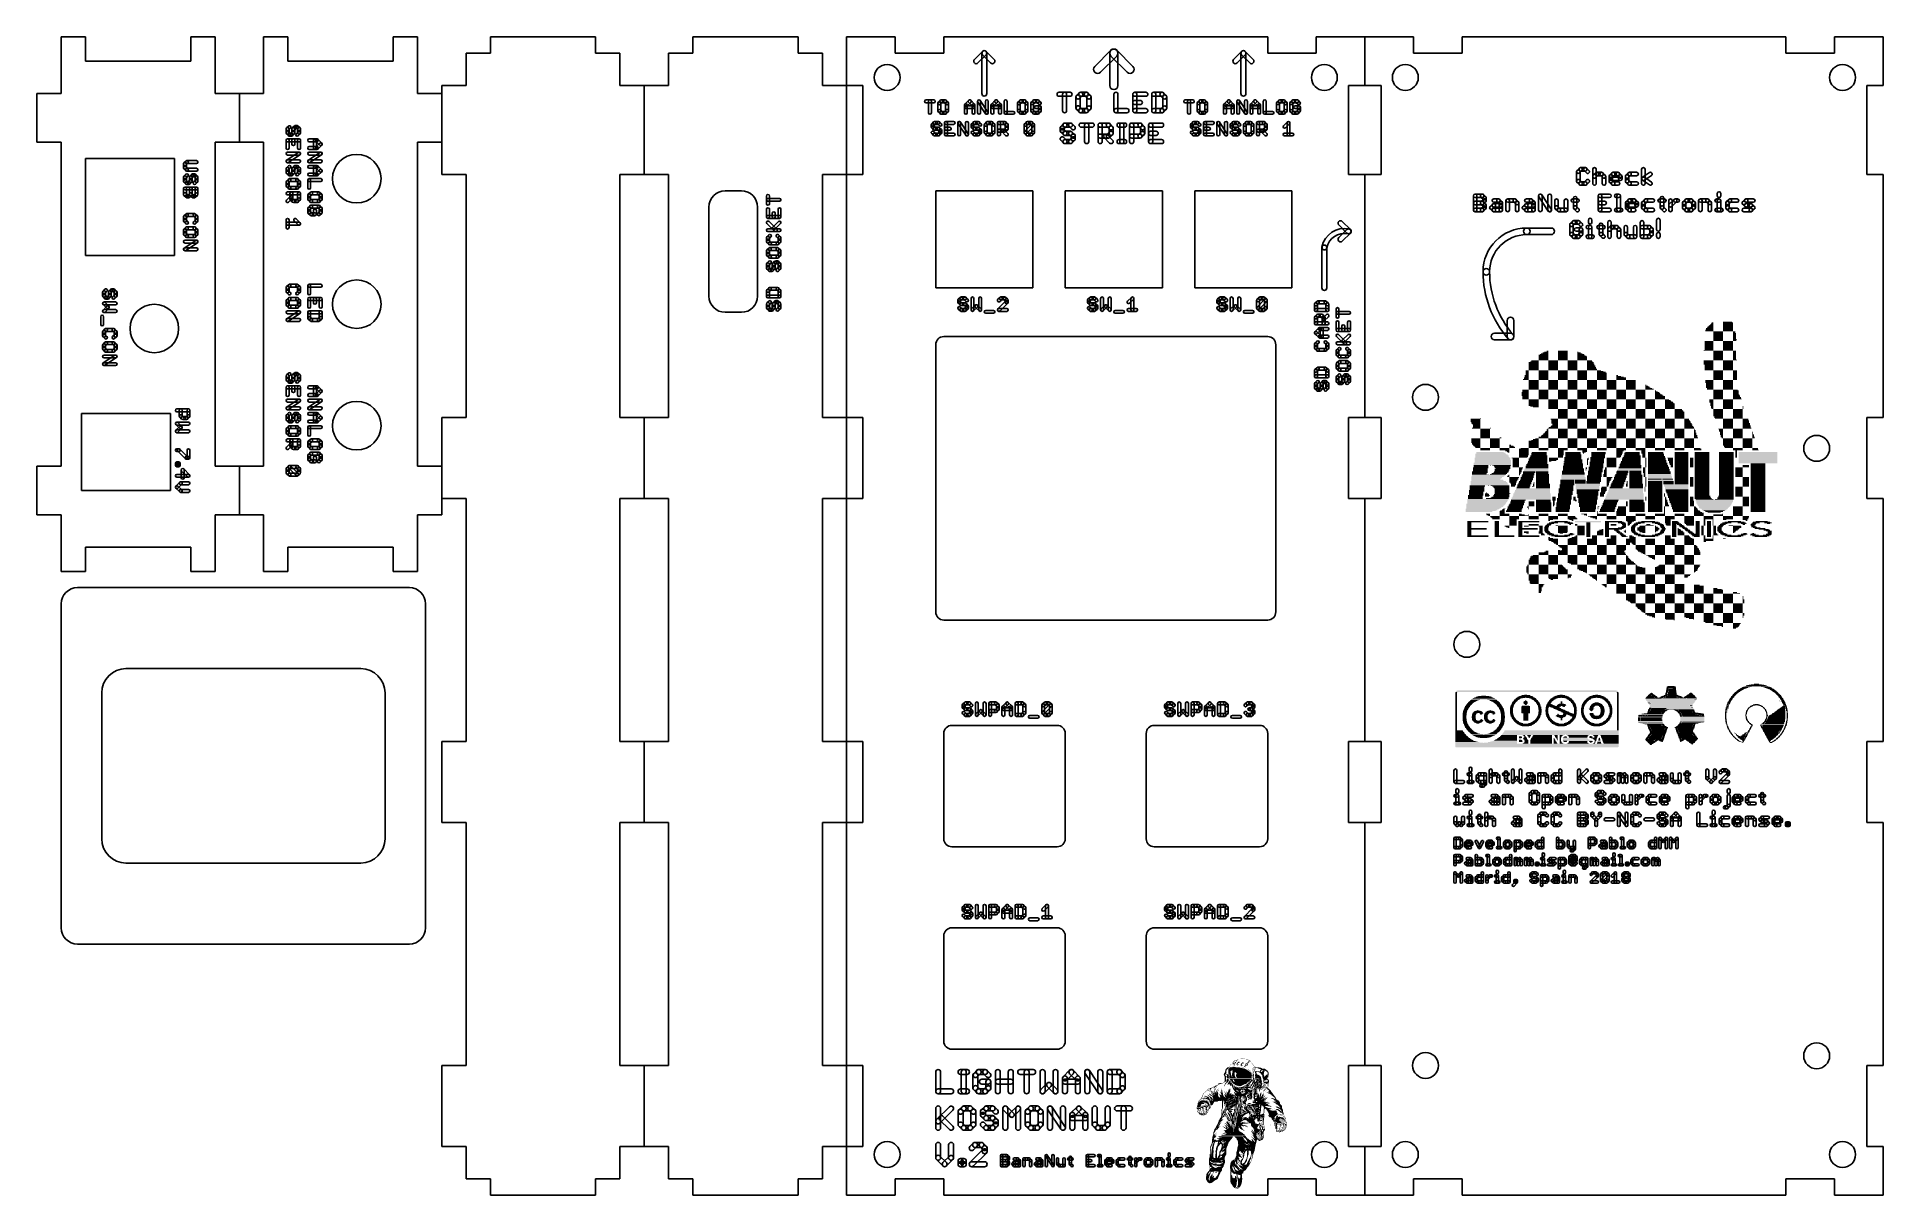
# Model space of a CAD drawing. Extents: x -3 to 225, y 0 to 143.
import ezdxf

# ---------------------------------------------------------------- set-up
doc = ezdxf.new("R2010")
doc.units = 0
for name, color, linetype in [('121', 1, 'CONTINUOUS'), ('20', 178, 'CONTINUOUS'), ('248', 250, 'CONTINUOUS')]:
    doc.layers.add(name, color=color, linetype=linetype)

# ---------------------------------------------------------------- blocks, each defined once
blk = doc.blocks.new('RECT')
blk.add_solid([(-0.5, -0.5), (0.5, -0.5), (-0.5, 0.5), (0.5, 0.5)])

msp = doc.modelspace()

# ---------------------------------------------------------------- linework, layer by layer
at = {"layer": '121'}
for points in [[(128.3592, 138.6408), (130.3592, 140.6408, 1), (129.6408, 141.3592), (127.6408, 139.3592, 1)], [(130.508, 137), (130.508, 141, 1), (129.492, 141), (129.492, 137, 1)], [(129.6408, 140.6408), (131.6408, 138.6408, 1), (132.3592, 139.3592), (130.3592, 141.3592, 1)], [(113.7845, 141.2155), (112.7845, 140.2155, 1), (113.2155, 139.7845), (114.2155, 140.7845, 1)], [(114.3048, 136), (114.3048, 141, 1), (113.6952, 141), (113.6952, 136, 1)], [(113.7845, 140.7845), (114.7845, 139.7845, 1), (115.2155, 140.2155), (114.2155, 141.2155, 1)], [(145.7845, 141.2155), (144.7845, 140.2155, 1), (145.2155, 139.7845), (146.2155, 140.7845, 1)], [(146.3048, 136), (146.3048, 141, 1), (145.6952, 141), (145.6952, 136, 1)], [(145.7845, 140.7845), (146.7845, 139.7845, 1), (147.2155, 140.2155), (146.2155, 141.2155, 1)], [(106.8106, 134.8681), (107.7597, 134.8681, 1), (107.7597, 135.2237), (106.8106, 135.2237, 1)], [(107.4629, 133.6223), (107.4629, 135.0459, 1), (107.1073, 135.0459), (107.1073, 133.6223, 1)], [(108.5593, 135.1716), (108.322, 134.9344, 1), (108.5735, 134.6829), (108.8107, 134.9202, 1)], [(108.2699, 134.8086), (108.2699, 133.8596, 1), (108.6255, 133.8596), (108.6255, 134.8086, 1)], [(109.1595, 135.2237), (108.685, 135.2237, 1), (108.685, 134.8681), (109.1595, 134.8681, 1)], [(109.5225, 134.9344), (109.2853, 135.1716, 1), (109.0338, 134.9202), (109.2711, 134.6829, 1)], [(109.5746, 133.8596), (109.5746, 134.8086, 1), (109.219, 134.8086), (109.219, 133.8596, 1)], [(111.8478, 134.4457), (112.3223, 134.9202, 1), (112.0709, 135.1716), (111.5963, 134.6971, 1)], [(111.8999, 133.6223), (111.8999, 134.5714, 1), (111.5443, 134.5714), (111.5443, 133.6223, 1)], [(112.0709, 134.9202), (112.5454, 134.4457, 1), (112.7969, 134.6971), (112.3223, 135.1716, 1)], [(112.4933, 134.5714), (112.4933, 133.6223, 1), (112.8489, 133.6223), (112.8489, 134.5714, 1)], [(113.537, 133.6223), (113.537, 135.0459, 1), (113.1814, 135.0459), (113.1814, 133.6223, 1)], [(113.2113, 134.9473), (114.1603, 133.5237, 1), (114.4562, 133.7209), (113.5071, 135.1445, 1)], [(114.4861, 133.6223), (114.4861, 135.0459, 1), (114.1305, 135.0459), (114.1305, 133.6223, 1)], [(115.1221, 134.4457), (115.5966, 134.9202, 1), (115.3452, 135.1716), (114.8706, 134.6971, 1)], [(115.1742, 133.6223), (115.1742, 134.5714, 1), (114.8186, 134.5714), (114.8186, 133.6223, 1)], [(115.3452, 134.9202), (115.8197, 134.4457, 1), (116.0712, 134.6971), (115.5966, 135.1716, 1)], [(115.7676, 134.5714), (115.7676, 133.6223, 1), (116.1232, 133.6223), (116.1232, 134.5714, 1)], [(116.4557, 135.0459), (116.4557, 133.6223, 1), (116.8113, 133.6223), (116.8113, 135.0459, 1)], [(118.3822, 135.1716), (118.145, 134.9344, 1), (118.3964, 134.6829), (118.6337, 134.9202, 1)], [(118.0929, 134.8086), (118.0929, 133.8596, 1), (118.4485, 133.8596), (118.4485, 134.8086, 1)], [(118.9825, 135.2237), (118.5079, 135.2237, 1), (118.5079, 134.8681), (118.9825, 134.8681, 1)], [(119.3455, 134.9344), (119.1082, 135.1716, 1), (118.8568, 134.9202), (119.094, 134.6829, 1)], [(119.3976, 133.8596), (119.3976, 134.8086, 1), (119.042, 134.8086), (119.042, 133.8596, 1)], [(120.0194, 135.1716), (119.7821, 134.9344, 1), (120.0336, 134.6829), (120.2708, 134.9202, 1)], [(119.73, 134.8086), (119.73, 133.8596, 1), (120.0856, 133.8596), (120.0856, 134.8086, 1)], [(120.6196, 135.2237), (120.1451, 135.2237, 1), (120.1451, 134.8681), (120.6196, 134.8681, 1)], [(120.9826, 134.9344), (120.7454, 135.1716, 1), (120.4939, 134.9202), (120.7312, 134.6829, 1)], [(123.2376, 135.6687), (124.5934, 135.6687, 1), (124.5934, 136.1767), (123.2376, 136.1767, 1)], [(124.1695, 133.889), (124.1695, 135.9227, 1), (123.6615, 135.9227), (123.6615, 133.889, 1)], [(125.7358, 136.1023), (125.3968, 135.7634, 1), (125.756, 135.4042), (126.095, 135.7431, 1)], [(125.3224, 135.5838), (125.3224, 134.228, 1), (125.8304, 134.228), (125.8304, 135.5838, 1)], [(126.5933, 136.1767), (125.9154, 136.1767, 1), (125.9154, 135.6687), (126.5933, 135.6687, 1)], [(127.1118, 135.7634), (126.7729, 136.1023, 1), (126.4137, 135.7431), (126.7526, 135.4042, 1)], [(127.1862, 134.228), (127.1862, 135.5838, 1), (126.6782, 135.5838), (126.6782, 134.228, 1)], [(130, 135.9227), (130, 133.889, 1), (130.508, 133.889), (130.508, 135.9227, 1)], [(133.9486, 136.1767), (132.5928, 136.1767, 1), (132.5928, 135.6687), (133.9486, 135.6687, 1)], [(132.3388, 135.9227), (132.3388, 133.889, 1), (132.8468, 133.889), (132.8468, 135.9227, 1)], [(132.5928, 134.6519), (133.2707, 134.6519, 1), (133.2707, 135.1599), (132.5928, 135.1599, 1)], [(134.6776, 135.9227), (134.6776, 133.889, 1), (135.1856, 133.889), (135.1856, 135.9227, 1)], [(135.9485, 136.1767), (134.9316, 136.1767, 1), (134.9316, 135.6687), (135.9485, 135.6687, 1)], [(136.467, 135.7634), (136.1281, 136.1023, 1), (135.7689, 135.7431), (136.1078, 135.4042, 1)], [(136.5414, 134.228), (136.5414, 135.5838, 1), (136.0334, 135.5838), (136.0334, 134.228, 1)], [(138.8106, 134.8681), (139.7597, 134.8681, 1), (139.7597, 135.2237), (138.8106, 135.2237, 1)], [(139.4629, 133.6223), (139.4629, 135.0459, 1), (139.1073, 135.0459), (139.1073, 133.6223, 1)], [(140.5593, 135.1716), (140.322, 134.9344, 1), (140.5735, 134.6829), (140.8107, 134.9202, 1)], [(140.2699, 134.8086), (140.2699, 133.8596, 1), (140.6255, 133.8596), (140.6255, 134.8086, 1)], [(141.1595, 135.2237), (140.685, 135.2237, 1), (140.685, 134.8681), (141.1595, 134.8681, 1)], [(141.5225, 134.9344), (141.2853, 135.1716, 1), (141.0338, 134.9202), (141.2711, 134.6829, 1)], [(141.5746, 133.8596), (141.5746, 134.8086, 1), (141.219, 134.8086), (141.219, 133.8596, 1)], [(143.8478, 134.4457), (144.3223, 134.9202, 1), (144.0709, 135.1716), (143.5963, 134.6971, 1)], [(143.8999, 133.6223), (143.8999, 134.5714, 1), (143.5443, 134.5714), (143.5443, 133.6223, 1)], [(144.0709, 134.9202), (144.5454, 134.4457, 1), (144.7969, 134.6971), (144.3223, 135.1716, 1)], [(144.4933, 134.5714), (144.4933, 133.6223, 1), (144.8489, 133.6223), (144.8489, 134.5714, 1)], [(145.537, 133.6223), (145.537, 135.0459, 1), (145.1814, 135.0459), (145.1814, 133.6223, 1)], [(145.2113, 134.9473), (146.1603, 133.5237, 1), (146.4562, 133.7209), (145.5071, 135.1445, 1)], [(146.4861, 133.6223), (146.4861, 135.0459, 1), (146.1305, 135.0459), (146.1305, 133.6223, 1)], [(147.1221, 134.4457), (147.5966, 134.9202, 1), (147.3452, 135.1716), (146.8706, 134.6971, 1)], [(147.1742, 133.6223), (147.1742, 134.5714, 1), (146.8186, 134.5714), (146.8186, 133.6223, 1)], [(147.3452, 134.9202), (147.8197, 134.4457, 1), (148.0712, 134.6971), (147.5966, 135.1716, 1)], [(147.7676, 134.5714), (147.7676, 133.6223, 1), (148.1232, 133.6223), (148.1232, 134.5714, 1)], [(148.4557, 135.0459), (148.4557, 133.6223, 1), (148.8113, 133.6223), (148.8113, 135.0459, 1)], [(150.3822, 135.1716), (150.145, 134.9344, 1), (150.3964, 134.6829), (150.6337, 134.9202, 1)], [(150.0929, 134.8086), (150.0929, 133.8596, 1), (150.4485, 133.8596), (150.4485, 134.8086, 1)], [(150.9825, 135.2237), (150.5079, 135.2237, 1), (150.5079, 134.8681), (150.9825, 134.8681, 1)], [(151.3455, 134.9344), (151.1082, 135.1716, 1), (150.8568, 134.9202), (151.094, 134.6829, 1)], [(151.3976, 133.8596), (151.3976, 134.8086, 1), (151.042, 134.8086), (151.042, 133.8596, 1)], [(152.0194, 135.1716), (151.7821, 134.9344, 1), (152.0336, 134.6829), (152.2708, 134.9202, 1)], [(151.73, 134.8086), (151.73, 133.8596, 1), (152.0856, 133.8596), (152.0856, 134.8086, 1)], [(152.6196, 135.2237), (152.1451, 135.2237, 1), (152.1451, 134.8681), (152.6196, 134.8681, 1)], [(152.9826, 134.9344), (152.7454, 135.1716, 1), (152.4939, 134.9202), (152.7312, 134.6829, 1)], [(107.7407, 132.5046), (107.5034, 132.2674, 1), (107.7549, 132.0159), (107.9922, 132.2532, 1)], [(107.4514, 132.1416), (107.4514, 131.9044, 1), (107.807, 131.9044), (107.807, 132.1416, 1)], [(108.341, 132.5567), (107.8664, 132.5567, 1), (107.8664, 132.2011), (108.341, 132.2011, 1)], [(108.704, 132.2674), (108.4667, 132.5046, 1), (108.2152, 132.2532), (108.4525, 132.0159, 1)], [(108.322, 133.7338), (108.5593, 133.4966, 1), (108.8107, 133.748), (108.5735, 133.9853, 1)], [(108.685, 133.4445), (109.1595, 133.4445, 1), (109.1595, 133.8001), (108.685, 133.8001, 1)], [(109.2853, 133.4966), (109.5225, 133.7338, 1), (109.2711, 133.9853), (109.0338, 133.748, 1)], [(110.2154, 132.5567), (109.2663, 132.5567, 1), (109.2663, 132.2011), (110.2154, 132.2011, 1)], [(109.0885, 132.3789), (109.0885, 130.9553, 1), (109.4441, 130.9553), (109.4441, 132.3789, 1)], [(111.0813, 130.9553), (111.0813, 132.3789, 1), (110.7257, 132.3789), (110.7257, 130.9553, 1)], [(110.7555, 132.2803), (111.7046, 130.8567, 1), (112.0005, 131.0539), (111.0514, 132.4775, 1)], [(111.7221, 134.1563), (112.6711, 134.1563, 1), (112.6711, 134.5119), (111.7221, 134.5119, 1)], [(112.0304, 130.9553), (112.0304, 132.3789, 1), (111.6748, 132.3789), (111.6748, 130.9553, 1)], [(112.6522, 132.5046), (112.4149, 132.2674, 1), (112.6664, 132.0159), (112.9036, 132.2532, 1)], [(112.3628, 132.1416), (112.3628, 131.9044, 1), (112.7184, 131.9044), (112.7184, 132.1416, 1)], [(113.2524, 132.5567), (112.7779, 132.5567, 1), (112.7779, 132.2011), (113.2524, 132.2011, 1)], [(113.6154, 132.2674), (113.3782, 132.5046, 1), (113.1267, 132.2532), (113.364, 132.0159, 1)], [(114.2893, 132.5046), (114.0521, 132.2674, 1), (114.3035, 132.0159), (114.5408, 132.2532, 1)], [(114, 132.1416), (114, 131.1926, 1), (114.3556, 131.1926), (114.3556, 132.1416, 1)], [(114.8896, 132.5567), (114.4151, 132.5567, 1), (114.4151, 132.2011), (114.8896, 132.2011, 1)], [(115.2526, 132.2674), (115.0153, 132.5046, 1), (114.7639, 132.2532), (115.0011, 132.0159, 1)], [(114.9964, 134.1563), (115.9454, 134.1563, 1), (115.9454, 134.5119), (114.9964, 134.5119, 1)], [(115.3047, 131.1926), (115.3047, 132.1416, 1), (114.9491, 132.1416), (114.9491, 131.1926, 1)], [(115.9927, 130.9553), (115.9927, 132.3789, 1), (115.6371, 132.3789), (115.6371, 130.9553, 1)], [(115.8149, 132.2011), (116.5268, 132.2011, 1), (116.5268, 132.5567), (115.8149, 132.5567, 1)], [(116.401, 132.2532), (116.6383, 132.0159, 1), (116.8897, 132.2674), (116.6525, 132.5046, 1)], [(116.6335, 133.4445), (117.5826, 133.4445, 1), (117.5826, 133.8001), (116.6335, 133.8001, 1)], [(116.5862, 132.1416), (116.5862, 131.6671, 1), (116.9418, 131.6671), (116.9418, 132.1416, 1)], [(118.145, 133.7338), (118.3822, 133.4966, 1), (118.6337, 133.748), (118.3964, 133.9853, 1)], [(118.5079, 133.4445), (118.9825, 133.4445, 1), (118.9825, 133.8001), (118.5079, 133.8001, 1)], [(119.1082, 133.4966), (119.3455, 133.7338, 1), (119.094, 133.9853), (118.8568, 133.748, 1)], [(119.215, 132.0159), (119.4522, 132.2532, 1), (119.2008, 132.5046), (118.9635, 132.2674, 1)], [(119.215, 131.0668), (120.1641, 132.0159, 1), (119.9126, 132.2674), (118.9635, 131.3183, 1)], [(119.2671, 131.1926), (119.2671, 132.1416, 1), (118.9115, 132.1416), (118.9115, 131.1926, 1)], [(119.3265, 132.2011), (119.8011, 132.2011, 1), (119.8011, 132.5567), (119.3265, 132.5567, 1)], [(119.6753, 132.2532), (119.9126, 132.0159, 1), (120.1641, 132.2674), (119.9268, 132.5046, 1)], [(119.7821, 133.7338), (120.0194, 133.4966, 1), (120.2708, 133.748), (120.0336, 133.9853, 1)], [(119.8605, 132.1416), (119.8605, 131.1926, 1), (120.2161, 131.1926), (120.2161, 132.1416, 1)], [(120.1451, 133.4445), (120.6196, 133.4445, 1), (120.6196, 133.8001), (120.1451, 133.8001, 1)], [(120.8569, 134.5119), (120.3824, 134.5119, 1), (120.3824, 134.1563), (120.8569, 134.1563, 1)], [(120.7454, 133.4966), (120.9826, 133.7338, 1), (120.7312, 133.9853), (120.4939, 133.748, 1)], [(121.0347, 133.8596), (121.0347, 134.3341, 1), (120.6791, 134.3341), (120.6791, 133.8596, 1)], [(123.7868, 132.2923), (123.4478, 131.9534, 1), (123.807, 131.5942), (124.146, 131.9331, 1)], [(124.6443, 132.3667), (123.9664, 132.3667, 1), (123.9664, 131.8587), (124.6443, 131.8587, 1)], [(125.1628, 131.9534), (124.8239, 132.2923, 1), (124.4647, 131.9331), (124.8036, 131.5942, 1)], [(125.3968, 134.0484), (125.7358, 133.7094, 1), (126.095, 134.0686), (125.756, 134.4076, 1)], [(125.9154, 133.635), (126.5933, 133.635, 1), (126.5933, 134.143), (125.9154, 134.143, 1)], [(125.9662, 131.8587), (127.322, 131.8587, 1), (127.322, 132.3667), (125.9662, 132.3667, 1)], [(126.7729, 133.7094), (127.1118, 134.0484, 1), (126.7526, 134.4076), (126.4137, 134.0686, 1)], [(126.8981, 130.079), (126.8981, 132.1127, 1), (126.3901, 132.1127), (126.3901, 130.079, 1)], [(128.559, 130.079), (128.559, 132.1127, 1), (128.051, 132.1127), (128.051, 130.079, 1)], [(128.305, 131.8587), (129.3219, 131.8587, 1), (129.3219, 132.3667), (128.305, 132.3667, 1)], [(129.1423, 131.9331), (129.4812, 131.5942, 1), (129.8404, 131.9534), (129.5015, 132.2923, 1)], [(130.254, 133.635), (131.6098, 133.635, 1), (131.6098, 134.143), (130.254, 134.143, 1)], [(130.6438, 131.8587), (131.3217, 131.8587, 1), (131.3217, 132.3667), (130.6438, 132.3667, 1)], [(131.2368, 130.079), (131.2368, 132.1127, 1), (130.7288, 132.1127), (130.7288, 130.079, 1)], [(132.457, 130.079), (132.457, 132.1127, 1), (131.949, 132.1127), (131.949, 130.079, 1)], [(132.203, 131.8587), (133.2199, 131.8587, 1), (133.2199, 132.3667), (132.203, 132.3667, 1)], [(132.5928, 133.635), (133.9486, 133.635, 1), (133.9486, 134.143), (132.5928, 134.143, 1)], [(133.0403, 131.9331), (133.3792, 131.5942, 1), (133.7384, 131.9534), (133.3995, 132.2923, 1)], [(135.8976, 132.3667), (134.5418, 132.3667, 1), (134.5418, 131.8587), (135.8976, 131.8587, 1)], [(134.2878, 132.1127), (134.2878, 130.079, 1), (134.7958, 130.079), (134.7958, 132.1127, 1)], [(134.9316, 133.635), (135.9485, 133.635, 1), (135.9485, 134.143), (134.9316, 134.143, 1)], [(136.1281, 133.7094), (136.467, 134.0484, 1), (136.1078, 134.4076), (135.7689, 134.0686, 1)], [(139.7407, 132.5046), (139.5034, 132.2674, 1), (139.7549, 132.0159), (139.9922, 132.2532, 1)], [(139.4514, 132.1416), (139.4514, 131.9044, 1), (139.807, 131.9044), (139.807, 132.1416, 1)], [(140.341, 132.5567), (139.8664, 132.5567, 1), (139.8664, 132.2011), (140.341, 132.2011, 1)], [(140.704, 132.2674), (140.4667, 132.5046, 1), (140.2152, 132.2532), (140.4525, 132.0159, 1)], [(140.322, 133.7338), (140.5593, 133.4966, 1), (140.8107, 133.748), (140.5735, 133.9853, 1)], [(140.685, 133.4445), (141.1595, 133.4445, 1), (141.1595, 133.8001), (140.685, 133.8001, 1)], [(141.2853, 133.4966), (141.5225, 133.7338, 1), (141.2711, 133.9853), (141.0338, 133.748, 1)], [(142.2154, 132.5567), (141.2663, 132.5567, 1), (141.2663, 132.2011), (142.2154, 132.2011, 1)], [(141.0885, 132.3789), (141.0885, 130.9553, 1), (141.4441, 130.9553), (141.4441, 132.3789, 1)], [(143.0813, 130.9553), (143.0813, 132.3789, 1), (142.7257, 132.3789), (142.7257, 130.9553, 1)], [(142.7555, 132.2803), (143.7046, 130.8567, 1), (144.0005, 131.0539), (143.0514, 132.4775, 1)], [(143.7221, 134.1563), (144.6711, 134.1563, 1), (144.6711, 134.5119), (143.7221, 134.5119, 1)], [(144.0303, 130.9553), (144.0303, 132.3789, 1), (143.6748, 132.3789), (143.6748, 130.9553, 1)], [(144.6522, 132.5046), (144.4149, 132.2674, 1), (144.6664, 132.0159), (144.9036, 132.2532, 1)], [(144.3628, 132.1416), (144.3628, 131.9044, 1), (144.7184, 131.9044), (144.7184, 132.1416, 1)], [(145.2524, 132.5567), (144.7779, 132.5567, 1), (144.7779, 132.2011), (145.2524, 132.2011, 1)], [(145.6154, 132.2674), (145.3782, 132.5046, 1), (145.1267, 132.2532), (145.364, 132.0159, 1)], [(146.2893, 132.5046), (146.0521, 132.2674, 1), (146.3035, 132.0159), (146.5408, 132.2532, 1)], [(146, 132.1416), (146, 131.1926, 1), (146.3556, 131.1926), (146.3556, 132.1416, 1)], [(146.8896, 132.5567), (146.4151, 132.5567, 1), (146.4151, 132.2011), (146.8896, 132.2011, 1)], [(147.2526, 132.2674), (147.0153, 132.5046, 1), (146.7639, 132.2532), (147.0011, 132.0159, 1)], [(146.9964, 134.1563), (147.9454, 134.1563, 1), (147.9454, 134.5119), (146.9964, 134.5119, 1)], [(147.3047, 131.1926), (147.3047, 132.1416, 1), (146.9491, 132.1416), (146.9491, 131.1926, 1)], [(147.9927, 130.9553), (147.9927, 132.3789, 1), (147.6371, 132.3789), (147.6371, 130.9553, 1)], [(147.8149, 132.2011), (148.5268, 132.2011, 1), (148.5268, 132.5567), (147.8149, 132.5567, 1)], [(148.401, 132.2532), (148.6383, 132.0159, 1), (148.8897, 132.2674), (148.6525, 132.5046, 1)], [(148.6335, 133.4445), (149.5826, 133.4445, 1), (149.5826, 133.8001), (148.6335, 133.8001, 1)], [(148.5862, 132.1416), (148.5862, 131.6671, 1), (148.9418, 131.6671), (148.9418, 132.1416, 1)], [(150.145, 133.7338), (150.3822, 133.4966, 1), (150.6337, 133.748), (150.3964, 133.9853, 1)], [(150.5079, 133.4445), (150.9825, 133.4445, 1), (150.9825, 133.8001), (150.5079, 133.8001, 1)], [(151.1082, 133.4966), (151.3455, 133.7338, 1), (151.094, 133.9853), (150.8568, 133.748, 1)], [(151.215, 131.7787), (151.6895, 132.2532, 1), (151.4381, 132.5046), (150.9635, 132.0301, 1)], [(151.386, 132.3789), (151.386, 130.9553, 1), (151.7416, 130.9553), (151.7416, 132.3789, 1)], [(151.7821, 133.7338), (152.0194, 133.4966, 1), (152.2708, 133.748), (152.0336, 133.9853, 1)], [(152.1451, 133.4445), (152.6196, 133.4445, 1), (152.6196, 133.8001), (152.1451, 133.8001, 1)], [(152.8569, 134.5119), (152.3824, 134.5119, 1), (152.3824, 134.1563), (152.8569, 134.1563, 1)], [(152.7454, 133.4966), (152.9826, 133.7338, 1), (152.7312, 133.9853), (152.4939, 133.748, 1)], [(153.0347, 133.8596), (153.0347, 134.3341, 1), (152.6791, 134.3341), (152.6791, 133.8596, 1)], [(28.081, 131.5078), (28.3183, 131.7451, 1), (28.0668, 131.9966), (27.8296, 131.7593, 1)], [(28.1331, 131.159), (28.1331, 131.6336, 1), (27.7775, 131.6336), (27.7775, 131.159, 1)], [(28.3183, 131.0475), (28.081, 131.2848, 1), (27.8296, 131.0333), (28.0668, 130.796, 1)], [(29.3789, 130.4115), (27.9553, 130.4115, 1), (27.9553, 130.0559), (29.3789, 130.0559, 1)], [(27.7775, 130.2337), (27.7775, 129.2846, 1), (28.1331, 129.2846), (28.1331, 130.2337, 1)], [(28.4298, 131.0996), (28.1926, 131.0996, 1), (28.1926, 130.744), (28.4298, 130.744, 1)], [(28.5414, 131.2848), (28.3041, 131.0475, 1), (28.5556, 130.796), (28.7928, 131.0333, 1)], [(28.7787, 131.9966), (28.5414, 131.7593, 1), (28.7928, 131.5078), (29.0301, 131.7451, 1)], [(28.4893, 131.6336), (28.4893, 131.159, 1), (28.8449, 131.159), (28.8449, 131.6336, 1)], [(28.4893, 130.2337), (28.4893, 129.7591, 1), (28.8449, 129.7591), (28.8449, 130.2337, 1)], [(29.1416, 132.0486), (28.9044, 132.0486, 1), (28.9044, 131.693), (29.1416, 131.693, 1)], [(29.5046, 131.7593), (29.2674, 131.9966, 1), (29.0159, 131.7451), (29.2532, 131.5078, 1)], [(29.2674, 130.796), (29.5046, 131.0333, 1), (29.2532, 131.2848), (29.0159, 131.0475, 1)], [(29.5567, 131.159), (29.5567, 131.6336, 1), (29.2011, 131.6336), (29.2011, 131.159, 1)], [(29.5567, 129.2846), (29.5567, 130.2337, 1), (29.2011, 130.2337), (29.2011, 129.2846, 1)], [(30.6223, 130.0559), (31.5714, 130.0559, 1), (31.5714, 130.4115), (30.6223, 130.4115, 1)], [(31.1563, 130.2337), (31.1563, 129.2846, 1), (31.5119, 129.2846), (31.5119, 130.2337, 1)], [(31.4457, 130.108), (31.9202, 129.6334, 1), (32.1716, 129.8849), (31.6971, 130.3594, 1)], [(107.5034, 131.7787), (107.7407, 131.5414, 1), (107.9922, 131.7928), (107.7549, 132.0301, 1)], [(107.9922, 131.081), (107.7549, 131.3183, 1), (107.5034, 131.0668), (107.7407, 130.8296, 1)], [(107.8664, 131.4893), (108.341, 131.4893, 1), (108.341, 131.8449), (107.8664, 131.8449, 1)], [(108.341, 131.1331), (107.8664, 131.1331, 1), (107.8664, 130.7775), (108.341, 130.7775, 1)], [(108.2152, 131.5414), (108.4525, 131.3041, 1), (108.704, 131.5556), (108.4667, 131.7928, 1)], [(108.4525, 131.3183), (108.2152, 131.081, 1), (108.4667, 130.8296), (108.704, 131.0668, 1)], [(108.4004, 131.4298), (108.4004, 131.1926, 1), (108.756, 131.1926), (108.756, 131.4298, 1)], [(109.2663, 131.4893), (109.7409, 131.4893, 1), (109.7409, 131.8449), (109.2663, 131.8449, 1)], [(109.2663, 130.7775), (110.2154, 130.7775, 1), (110.2154, 131.1331), (109.2663, 131.1331, 1)], [(112.4149, 131.7787), (112.6522, 131.5414, 1), (112.9036, 131.7928), (112.6664, 132.0301, 1)], [(112.9036, 131.081), (112.6664, 131.3183, 1), (112.4149, 131.0668), (112.6522, 130.8296, 1)], [(112.7779, 131.4893), (113.2524, 131.4893, 1), (113.2524, 131.8449), (112.7779, 131.8449, 1)], [(113.2524, 131.1331), (112.7779, 131.1331, 1), (112.7779, 130.7775), (113.2524, 130.7775, 1)], [(113.1267, 131.5414), (113.364, 131.3041, 1), (113.6154, 131.5556), (113.3782, 131.7928, 1)], [(113.364, 131.3183), (113.1267, 131.081, 1), (113.3782, 130.8296), (113.6154, 131.0668, 1)], [(113.3119, 131.4298), (113.3119, 131.1926, 1), (113.6675, 131.1926), (113.6675, 131.4298, 1)], [(114.0521, 131.0668), (114.2893, 130.8296, 1), (114.5408, 131.081), (114.3035, 131.3183, 1)], [(114.4151, 130.7775), (114.8896, 130.7775, 1), (114.8896, 131.1331), (114.4151, 131.1331, 1)], [(115.0153, 130.8296), (115.2526, 131.0668, 1), (115.0011, 131.3183), (114.7639, 131.081, 1)], [(116.5268, 131.6076), (115.8149, 131.6076, 1), (115.8149, 131.252), (116.5268, 131.252, 1)], [(116.1638, 131.3041), (116.6383, 130.8296, 1), (116.8897, 131.081), (116.4152, 131.5556, 1)], [(116.6383, 131.7928), (116.401, 131.5556, 1), (116.6525, 131.3041), (116.8897, 131.5414, 1)], [(119.4522, 131.081), (119.215, 131.3183, 1), (118.9635, 131.0668), (119.2008, 130.8296, 1)], [(119.8011, 131.1331), (119.3265, 131.1331, 1), (119.3265, 130.7775), (119.8011, 130.7775, 1)], [(119.9126, 131.3183), (119.6753, 131.081, 1), (119.9268, 130.8296), (120.1641, 131.0668, 1)], [(123.3734, 131.7738), (123.3734, 131.4348, 1), (123.8814, 131.4348), (123.8814, 131.7738, 1)], [(123.4478, 131.2552), (123.7868, 130.9163, 1), (124.146, 131.2755), (123.807, 131.6144, 1)], [(124.146, 130.2586), (123.807, 130.5976, 1), (123.4478, 130.2384), (123.7868, 129.8994, 1)], [(123.9664, 130.8419), (124.6443, 130.8419, 1), (124.6443, 131.3499), (123.9664, 131.3499, 1)], [(124.6443, 130.333), (123.9664, 130.333, 1), (123.9664, 129.825), (124.6443, 129.825, 1)], [(124.4647, 130.9163), (124.8036, 130.5773, 1), (125.1628, 130.9365), (124.8239, 131.2755, 1)], [(124.8036, 130.5976), (124.4647, 130.2586, 1), (124.8239, 129.8994), (125.1628, 130.2384, 1)], [(124.7292, 130.7569), (124.7292, 130.418, 1), (125.2372, 130.418), (125.2372, 130.7569, 1)], [(129.3219, 131.0109), (128.305, 131.0109, 1), (128.305, 130.5029), (129.3219, 130.5029, 1)], [(128.8033, 130.5773), (129.4812, 129.8994, 1), (129.8404, 130.2586), (129.1625, 130.9365, 1)], [(129.4812, 131.2755), (129.1423, 130.9365, 1), (129.5015, 130.5773), (129.8404, 130.9163, 1)], [(129.4068, 131.7738), (129.4068, 131.0959, 1), (129.9148, 131.0959), (129.9148, 131.7738, 1)], [(130.6438, 129.825), (131.3217, 129.825, 1), (131.3217, 130.333), (130.6438, 130.333, 1)], [(133.2199, 131.0109), (132.203, 131.0109, 1), (132.203, 130.5029), (133.2199, 130.5029, 1)], [(133.3792, 131.2755), (133.0403, 130.9365, 1), (133.3995, 130.5773), (133.7384, 130.9163, 1)], [(133.3048, 131.7738), (133.3048, 131.0959, 1), (133.8128, 131.0959), (133.8128, 131.7738, 1)], [(134.5418, 130.8419), (135.2197, 130.8419, 1), (135.2197, 131.3499), (134.5418, 131.3499, 1)], [(134.5418, 129.825), (135.8976, 129.825, 1), (135.8976, 130.333), (134.5418, 130.333, 1)], [(139.5034, 131.7787), (139.7407, 131.5414, 1), (139.9922, 131.7928), (139.7549, 132.0301, 1)], [(139.9922, 131.081), (139.7549, 131.3183, 1), (139.5034, 131.0668), (139.7407, 130.8296, 1)], [(139.8664, 131.4893), (140.341, 131.4893, 1), (140.341, 131.8449), (139.8664, 131.8449, 1)], [(140.341, 131.1331), (139.8664, 131.1331, 1), (139.8664, 130.7775), (140.341, 130.7775, 1)], [(140.2152, 131.5414), (140.4525, 131.3041, 1), (140.704, 131.5556), (140.4667, 131.7928, 1)], [(140.4525, 131.3183), (140.2152, 131.081, 1), (140.4667, 130.8296), (140.704, 131.0668, 1)], [(140.4004, 131.4298), (140.4004, 131.1926, 1), (140.756, 131.1926), (140.756, 131.4298, 1)], [(141.2663, 131.4893), (141.7409, 131.4893, 1), (141.7409, 131.8449), (141.2663, 131.8449, 1)], [(141.2663, 130.7775), (142.2154, 130.7775, 1), (142.2154, 131.1331), (141.2663, 131.1331, 1)], [(144.4149, 131.7787), (144.6522, 131.5414, 1), (144.9036, 131.7928), (144.6664, 132.0301, 1)], [(144.9036, 131.081), (144.6664, 131.3183, 1), (144.4149, 131.0668), (144.6522, 130.8296, 1)], [(144.7779, 131.4893), (145.2524, 131.4893, 1), (145.2524, 131.8449), (144.7779, 131.8449, 1)], [(145.2524, 131.1331), (144.7779, 131.1331, 1), (144.7779, 130.7775), (145.2524, 130.7775, 1)], [(145.1267, 131.5414), (145.364, 131.3041, 1), (145.6154, 131.5556), (145.3782, 131.7928, 1)], [(145.364, 131.3183), (145.1267, 131.081, 1), (145.3782, 130.8296), (145.6154, 131.0668, 1)], [(145.3119, 131.4298), (145.3119, 131.1926, 1), (145.6675, 131.1926), (145.6675, 131.4298, 1)], [(146.0521, 131.0668), (146.2893, 130.8296, 1), (146.5408, 131.081), (146.3035, 131.3183, 1)], [(146.4151, 130.7775), (146.8896, 130.7775, 1), (146.8896, 131.1331), (146.4151, 131.1331, 1)], [(147.0153, 130.8296), (147.2526, 131.0668, 1), (147.0011, 131.3183), (146.7639, 131.081, 1)], [(148.5268, 131.6076), (147.8149, 131.6076, 1), (147.8149, 131.252), (148.5268, 131.252, 1)], [(148.1638, 131.3041), (148.6383, 130.8296, 1), (148.8897, 131.081), (148.4152, 131.5556, 1)], [(148.6383, 131.7928), (148.401, 131.5556, 1), (148.6525, 131.3041), (148.8897, 131.5414, 1)], [(151.0893, 130.7775), (152.0383, 130.7775, 1), (152.0383, 131.1331), (151.0893, 131.1331, 1)], [(15.4003, 127.678), (15.1631, 127.4407, 1), (15.4145, 127.1893), (15.6518, 127.4265, 1)], [(16.7124, 127.7301), (15.5261, 127.7301, 1), (15.5261, 127.3745), (16.7124, 127.3745, 1)], [(27.9553, 128.4187), (29.3789, 128.4187, 1), (29.3789, 128.7743), (27.9553, 128.7743, 1)], [(29.2803, 128.7445), (27.8567, 127.7954, 1), (28.0539, 127.4995), (29.4775, 128.4486, 1)], [(27.9553, 127.4696), (29.3789, 127.4696, 1), (29.3789, 127.8252), (27.9553, 127.8252, 1)], [(31.5714, 129.4624), (30.6223, 129.4624, 1), (30.6223, 129.1068), (31.5714, 129.1068, 1)], [(30.6223, 128.4187), (32.0459, 128.4187, 1), (32.0459, 128.7743), (30.6223, 128.7743, 1)], [(31.9473, 128.7445), (30.5237, 127.7954, 1), (30.7209, 127.4995), (32.1445, 128.4486, 1)], [(30.6223, 127.4696), (32.0459, 127.4696, 1), (32.0459, 127.8252), (30.6223, 127.8252, 1)], [(31.9202, 129.8849), (31.4457, 129.4103, 1), (31.6971, 129.1589), (32.1716, 129.6334, 1)], [(15.111, 127.315), (15.111, 126.8405, 1), (15.4666, 126.8405), (15.4666, 127.315, 1)], [(15.1631, 126.7147), (15.4003, 126.4775, 1), (15.6518, 126.7289), (15.4145, 126.9662, 1)], [(15.4145, 125.5521), (15.6518, 125.7894, 1), (15.4003, 126.0408), (15.1631, 125.8036, 1)], [(15.4666, 125.2033), (15.4666, 125.6778, 1), (15.111, 125.6778), (15.111, 125.2033, 1)], [(15.5261, 126.4254), (16.7124, 126.4254, 1), (16.7124, 126.781), (15.5261, 126.781, 1)], [(16.1122, 126.0408), (15.8749, 125.8036, 1), (16.1263, 125.5521), (16.3636, 125.7894, 1)], [(15.8228, 125.6778), (15.8228, 125.2033, 1), (16.1784, 125.2033), (16.1784, 125.6778, 1)], [(16.4751, 126.0929), (16.2379, 126.0929, 1), (16.2379, 125.7373), (16.4751, 125.7373, 1)], [(16.8381, 125.8036), (16.6009, 126.0408, 1), (16.3494, 125.7894), (16.5867, 125.5521, 1)], [(16.8902, 125.2033), (16.8902, 125.6778, 1), (16.5346, 125.6778), (16.5346, 125.2033, 1)], [(28.081, 126.5964), (28.3183, 126.8336, 1), (28.0668, 127.0851), (27.8296, 126.8478, 1)], [(28.1331, 126.2476), (28.1331, 126.7221, 1), (27.7775, 126.7221), (27.7775, 126.2476, 1)], [(28.3183, 126.136), (28.081, 126.3733, 1), (27.8296, 126.1218), (28.0668, 125.8846, 1)], [(28.0668, 125.4479), (27.8296, 125.2107, 1), (28.081, 124.9592), (28.3183, 125.1965, 1)], [(28.4298, 126.1881), (28.1926, 126.1881, 1), (28.1926, 125.8325), (28.4298, 125.8325, 1)], [(29.1416, 125.5), (28.1926, 125.5, 1), (28.1926, 125.1444), (29.1416, 125.1444, 1)], [(28.5414, 126.3733), (28.3041, 126.136, 1), (28.5556, 125.8846), (28.7928, 126.1218, 1)], [(28.7787, 127.0851), (28.5414, 126.8478, 1), (28.7928, 126.5964), (29.0301, 126.8336, 1)], [(28.4893, 126.7221), (28.4893, 126.2476, 1), (28.8449, 126.2476), (28.8449, 126.7221, 1)], [(29.1416, 127.1372), (28.9044, 127.1372, 1), (28.9044, 126.7816), (29.1416, 126.7816, 1)], [(29.5046, 126.8478), (29.2674, 127.0851, 1), (29.0159, 126.8336), (29.2532, 126.5964, 1)], [(29.2674, 125.8846), (29.5046, 126.1218, 1), (29.2532, 126.3733), (29.0159, 126.136, 1)], [(29.5046, 125.2107), (29.2674, 125.4479, 1), (29.0159, 125.1965), (29.2532, 124.9592, 1)], [(29.5567, 126.2476), (29.5567, 126.7221, 1), (29.2011, 126.7221), (29.2011, 126.2476, 1)], [(30.6223, 126.7816), (31.5714, 126.7816, 1), (31.5714, 127.1372), (30.6223, 127.1372, 1)], [(31.5714, 126.1881), (30.6223, 126.1881, 1), (30.6223, 125.8325), (31.5714, 125.8325, 1)], [(32.0459, 125.5), (30.6223, 125.5, 1), (30.6223, 125.1444), (32.0459, 125.1444, 1)], [(30.4445, 125.3222), (30.4445, 124.3731, 1), (30.8001, 124.3731), (30.8001, 125.3222, 1)], [(31.1563, 126.9594), (31.1563, 126.0103, 1), (31.5119, 126.0103), (31.5119, 126.9594, 1)], [(31.4457, 126.8336), (31.9202, 126.3591, 1), (32.1716, 126.6105), (31.6971, 127.0851, 1)], [(31.9202, 126.6105), (31.4457, 126.136, 1), (31.6971, 125.8846), (32.1716, 126.3591, 1)], [(187.4948, 126.8071), (187.2024, 126.5147, 1), (187.5078, 126.2094), (187.8001, 126.5017, 1)], [(187.1392, 126.362), (187.1392, 125.1926, 1), (187.571, 125.1926), (187.571, 126.362, 1)], [(187.2024, 125.04), (187.4948, 124.7476, 1), (187.8001, 125.053), (187.5078, 125.3453, 1)], [(188.2321, 126.8703), (187.6474, 126.8703, 1), (187.6474, 126.4385), (188.2321, 126.4385, 1)], [(188.6772, 126.5147), (188.3848, 126.8071, 1), (188.0795, 126.5017), (188.3718, 126.2094, 1)], [(188.3848, 124.7476), (188.6772, 125.04, 1), (188.3718, 125.3453), (188.0795, 125.053, 1)], [(189.1506, 126.6544), (189.1506, 124.9003, 1), (189.5824, 124.9003), (189.5824, 126.6544, 1)], [(189.5191, 125.6247), (189.8115, 125.917, 1), (189.5061, 126.2224), (189.2138, 125.93, 1)], [(189.6588, 125.8538), (190.2435, 125.8538, 1), (190.2435, 126.2856), (189.6588, 126.2856, 1)], [(190.0908, 125.917), (190.3832, 125.6247, 1), (190.6885, 125.93), (190.3962, 126.2224, 1)], [(190.32, 125.7773), (190.32, 124.9003, 1), (190.7518, 124.9003), (190.7518, 125.7773, 1)], [(191.5937, 125.1926), (191.5937, 125.7773, 1), (191.1619, 125.7773), (191.1619, 125.1926, 1)], [(192.5472, 125.7009), (191.3778, 125.7009, 1), (191.3778, 125.2691), (192.5472, 125.2691, 1)], [(191.5305, 125.6247), (191.8228, 125.917, 1), (191.5175, 126.2224), (191.2252, 125.93, 1)], [(191.8228, 125.053), (191.5305, 125.3453, 1), (191.2252, 125.04), (191.5175, 124.7476, 1)], [(191.6702, 125.8538), (192.2549, 125.8538, 1), (192.2549, 126.2856), (191.6702, 126.2856, 1)], [(192.1022, 125.917), (192.3946, 125.6247, 1), (192.6999, 125.93), (192.4075, 126.2224, 1)], [(192.3313, 125.7773), (192.3313, 125.485, 1), (192.7631, 125.485), (192.7631, 125.7773, 1)], [(193.5289, 126.2224), (193.2365, 125.93, 1), (193.5419, 125.6247), (193.8342, 125.917, 1)], [(193.1733, 125.7773), (193.1733, 125.1926, 1), (193.6051, 125.1926), (193.6051, 125.7773, 1)], [(193.2365, 125.04), (193.5289, 124.7476, 1), (193.8342, 125.053), (193.5419, 125.3453, 1)], [(194.5586, 126.2856), (193.6815, 126.2856, 1), (193.6815, 125.8538), (194.5586, 125.8538, 1)], [(195.6165, 124.9003), (195.6165, 126.6544, 1), (195.1847, 126.6544), (195.1847, 124.9003, 1)], [(195.5203, 125.3054), (196.3974, 125.8901, 1), (196.1578, 126.2493), (195.2808, 125.6646, 1)], [(196.3974, 125.0799), (195.5203, 125.6646, 1), (195.2808, 125.3054), (196.1578, 124.7207, 1)], [(15.6518, 125.0917), (15.4145, 125.329, 1), (15.1631, 125.0776), (15.4003, 124.8403, 1)], [(15.2888, 124.1001), (16.7124, 124.1001, 1), (16.7124, 124.4557), (15.2888, 124.4557, 1)], [(15.4666, 123.5661), (15.4666, 124.2779, 1), (15.111, 124.2779), (15.111, 123.5661, 1)], [(15.6518, 123.4546), (15.4145, 123.6919, 1), (15.1631, 123.4404), (15.4003, 123.2031, 1)], [(15.7633, 125.1438), (15.5261, 125.1438, 1), (15.5261, 124.7882), (15.7633, 124.7882, 1)], [(15.7633, 123.5067), (15.5261, 123.5067, 1), (15.5261, 123.1511), (15.7633, 123.1511, 1)], [(15.8749, 125.329), (15.6376, 125.0917, 1), (15.8891, 124.8403), (16.1263, 125.0776, 1)], [(15.8749, 123.6919), (15.6376, 123.4546, 1), (15.8891, 123.2031), (16.1263, 123.4404, 1)], [(15.8228, 124.2779), (15.8228, 123.5661, 1), (16.1784, 123.5661), (16.1784, 124.2779, 1)], [(16.3636, 123.4546), (16.1263, 123.6919, 1), (15.8749, 123.4404), (16.1122, 123.2031, 1)], [(16.4751, 123.5067), (16.2379, 123.5067, 1), (16.2379, 123.1511), (16.4751, 123.1511, 1)], [(16.6009, 124.8403), (16.8381, 125.0776, 1), (16.5867, 125.329), (16.3494, 125.0917, 1)], [(16.5867, 123.6919), (16.3494, 123.4546, 1), (16.6009, 123.2031), (16.8381, 123.4404, 1)], [(16.5346, 124.2779), (16.5346, 123.5661, 1), (16.8902, 123.5661), (16.8902, 124.2779, 1)], [(27.7775, 125.0849), (27.7775, 124.6104, 1), (28.1331, 124.6104), (28.1331, 125.0849, 1)], [(27.8296, 124.4847), (28.0668, 124.2474, 1), (28.3183, 124.4989), (28.081, 124.7361, 1)], [(27.9553, 123.5073), (29.3789, 123.5073, 1), (29.3789, 123.8629), (27.9553, 123.8629, 1)], [(28.3041, 123.3362), (27.8296, 122.8617, 1), (28.081, 122.6103), (28.5556, 123.0848, 1)], [(28.1926, 124.1953), (29.1416, 124.1953, 1), (29.1416, 124.5509), (28.1926, 124.5509, 1)], [(28.6076, 122.9732), (28.6076, 123.6851, 1), (28.252, 123.6851), (28.252, 122.9732, 1)], [(28.7928, 122.8617), (28.5556, 123.099, 1), (28.3041, 122.8475), (28.5414, 122.6103, 1)], [(29.2674, 124.2474), (29.5046, 124.4847, 1), (29.2532, 124.7361), (29.0159, 124.4989, 1)], [(29.2532, 123.099), (29.0159, 122.8617, 1), (29.2674, 122.6103), (29.5046, 122.8475, 1)], [(29.5567, 124.6104), (29.5567, 125.0849, 1), (29.2011, 125.0849), (29.2011, 124.6104, 1)], [(29.2011, 123.6851), (29.2011, 122.9732, 1), (29.5567, 122.9732), (29.5567, 123.6851, 1)], [(30.7338, 123.8108), (30.4966, 123.5735, 1), (30.748, 123.3221), (30.9853, 123.5593, 1)], [(30.4445, 123.4478), (30.4445, 122.9732, 1), (30.8001, 122.9732), (30.8001, 123.4478, 1)], [(30.4966, 122.8475), (30.7338, 122.6103, 1), (30.9853, 122.8617), (30.748, 123.099, 1)], [(31.8086, 123.8629), (30.8596, 123.8629, 1), (30.8596, 123.5072), (31.8086, 123.5072, 1)], [(32.1716, 123.5735), (31.9344, 123.8108, 1), (31.6829, 123.5593), (31.9202, 123.3221, 1)], [(31.9344, 122.6103), (32.1716, 122.8475, 1), (31.9202, 123.099), (31.6829, 122.8617, 1)], [(32.2237, 122.9732), (32.2237, 123.4478, 1), (31.8681, 123.4478), (31.8681, 122.9732, 1)], [(87.4654, 122.4078), (87.4654, 123.3569, 1), (87.1098, 123.3569), (87.1098, 122.4078, 1)], [(174.8323, 121.6237), (174.8323, 123.3778, 1), (174.4005, 123.3778), (174.4005, 121.6237, 1)], [(174.6164, 123.1619), (175.4935, 123.1619, 1), (175.4935, 123.5937), (174.6164, 123.5937, 1)], [(175.3408, 123.2251), (175.6332, 122.9328, 1), (175.9385, 123.2381), (175.6462, 123.5305, 1)], [(175.5699, 123.0854), (175.5699, 122.7931, 1), (176.0017, 122.7931), (176.0017, 123.0854, 1)], [(182.8778, 121.6237), (182.8778, 123.3778, 1), (182.446, 123.3778), (182.446, 121.6237, 1)], [(182.4823, 123.258), (183.6517, 121.5039, 1), (184.0109, 121.7435), (182.8415, 123.4976, 1)], [(184.0472, 121.6237), (184.0472, 123.3778, 1), (183.6154, 123.3778), (183.6154, 121.6237, 1)], [(186.7611, 123.0854), (186.7611, 121.916, 1), (187.1929, 121.916), (187.1929, 123.0854, 1)], [(187.6474, 124.6844), (188.2321, 124.6844, 1), (188.2321, 125.1162), (187.6474, 125.1162, 1)], [(191.2063, 123.5937), (190.0369, 123.5937, 1), (190.0369, 123.1619), (191.2063, 123.1619, 1)], [(189.821, 123.3778), (189.821, 121.6237, 1), (190.2528, 121.6237), (190.2528, 123.3778, 1)], [(192.2549, 125.1162), (191.6702, 125.1162, 1), (191.6702, 124.6844), (192.2549, 124.6844, 1)], [(192.0483, 123.1619), (192.3406, 123.1619, 1), (192.3406, 123.5937), (192.0483, 123.5937, 1)], [(192.1247, 123.3778), (192.1247, 121.6237, 1), (192.5565, 121.6237), (192.5565, 123.3778, 1)], [(193.6815, 124.6844), (194.5586, 124.6844, 1), (194.5586, 125.1162), (193.6815, 125.1162, 1)], [(197.4884, 123.0854), (197.4884, 121.916, 1), (197.9202, 121.916), (197.9202, 123.0854, 1)], [(204.5281, 123.6701), (204.5281, 123.3778, 1), (204.9599, 123.3778), (204.9599, 123.6701, 1)], [(15.4003, 121.1294), (15.1631, 120.8921, 1), (15.4145, 120.6406), (15.6518, 120.8779, 1)], [(15.111, 120.7664), (15.111, 120.2918, 1), (15.4666, 120.2918), (15.4666, 120.7664, 1)], [(16.4751, 121.1814), (15.5261, 121.1814, 1), (15.5261, 120.8258), (16.4751, 120.8258, 1)], [(16.8381, 120.8921), (16.6009, 121.1294, 1), (16.3494, 120.8779), (16.5867, 120.6406, 1)], [(16.8902, 120.2918), (16.8902, 120.7664, 1), (16.5346, 120.7664), (16.5346, 120.2918, 1)], [(29.1416, 122.9138), (28.6671, 122.9138, 1), (28.6671, 122.5582), (29.1416, 122.5582, 1)], [(30.7338, 122.1736), (30.4966, 121.9363, 1), (30.748, 121.6849), (30.9853, 121.9222, 1)], [(30.4445, 121.8106), (30.4445, 121.3361, 1), (30.8001, 121.3361), (30.8001, 121.8106, 1)], [(30.4966, 121.2104), (30.7338, 120.9731, 1), (30.9853, 121.2245), (30.748, 121.4618, 1)], [(30.8596, 122.5582), (31.8086, 122.5582, 1), (31.8086, 122.9138), (30.8596, 122.9138, 1)], [(31.8086, 122.2257), (30.8596, 122.2257, 1), (30.8596, 121.8701), (31.8086, 121.8701, 1)], [(30.8596, 120.921), (31.3341, 120.921, 1), (31.3341, 121.2766), (30.8596, 121.2766, 1)], [(31.5119, 121.0988), (31.5119, 121.5734, 1), (31.1563, 121.5734), (31.1563, 121.0988, 1)], [(32.1716, 121.9363), (31.9344, 122.1736, 1), (31.6829, 121.9222), (31.9202, 121.6849, 1)], [(31.9344, 120.9731), (32.1716, 121.2104, 1), (31.9202, 121.4618), (31.6829, 121.2245, 1)], [(32.2237, 121.3361), (32.2237, 121.8106, 1), (31.8681, 121.8106), (31.8681, 121.3361, 1)], [(88.7112, 123.0602), (87.2876, 123.0602, 1), (87.2876, 122.7046), (88.7112, 122.7046, 1)], [(87.1098, 121.7198), (87.1098, 120.7707, 1), (87.4654, 120.7707), (87.4654, 121.7198, 1)], [(87.2876, 120.5929), (88.7112, 120.5929, 1), (88.7112, 120.9485), (87.2876, 120.9485, 1)], [(88.1772, 120.7707), (88.1772, 121.2452, 1), (87.8216, 121.2452), (87.8216, 120.7707, 1)], [(88.889, 120.7707), (88.889, 121.7198, 1), (88.5334, 121.7198), (88.5334, 120.7707, 1)], [(174.6164, 122.2848), (175.4935, 122.2848, 1), (175.4935, 122.7166), (174.6164, 122.7166, 1)], [(175.4935, 121.8396), (174.6164, 121.8396, 1), (174.6164, 121.4078), (175.4935, 121.4078, 1)], [(175.6332, 122.0687), (175.3408, 121.7764, 1), (175.6462, 121.471), (175.9385, 121.7634, 1)], [(175.6332, 122.9458), (175.3408, 122.6534, 1), (175.6462, 122.3481), (175.9385, 122.6404, 1)], [(175.3408, 122.3481), (175.6332, 122.0557, 1), (175.9385, 122.3611), (175.6462, 122.6534, 1)], [(175.5699, 122.2084), (175.5699, 121.916, 1), (176.0017, 121.916), (176.0017, 122.2084, 1)], [(176.7805, 121.7634), (177.0728, 122.0557, 1), (176.7675, 122.3611), (176.4751, 122.0687, 1)], [(177.0728, 121.7764), (176.7805, 122.0687, 1), (176.4751, 121.7634), (176.7675, 121.471, 1)], [(176.9202, 122.5772), (177.5049, 122.5772, 1), (177.5049, 123.009), (176.9202, 123.009, 1)], [(176.9202, 121.9925), (177.7972, 121.9925, 1), (177.7972, 122.4243), (176.9202, 122.4243, 1)], [(177.7972, 121.8396), (176.9202, 121.8396, 1), (176.9202, 121.4078), (177.7972, 121.4078, 1)], [(177.3522, 122.6404), (177.6445, 122.3481, 1), (177.9499, 122.6534), (177.6575, 122.9458, 1)], [(177.5813, 122.5007), (177.5813, 121.6237, 1), (178.0131, 121.6237), (178.0131, 122.5007, 1)], [(178.8551, 121.6237), (178.8551, 122.7931, 1), (178.4233, 122.7931), (178.4233, 121.6237, 1)], [(178.6392, 122.5772), (179.5162, 122.5772, 1), (179.5162, 123.009), (178.6392, 123.009, 1)], [(179.3636, 122.6404), (179.6559, 122.3481, 1), (179.9612, 122.6534), (179.6689, 122.9458, 1)], [(179.5927, 122.5007), (179.5927, 121.6237, 1), (180.0245, 121.6237), (180.0245, 122.5007, 1)], [(180.8032, 121.7634), (181.0955, 122.0557, 1), (180.7902, 122.3611), (180.4979, 122.0687, 1)], [(181.0955, 121.7764), (180.8032, 122.0687, 1), (180.4979, 121.7634), (180.7902, 121.471, 1)], [(180.9429, 122.5772), (181.5276, 122.5772, 1), (181.5276, 123.009), (180.9429, 123.009, 1)], [(180.9429, 121.9925), (181.8199, 121.9925, 1), (181.8199, 122.4243), (180.9429, 122.4243, 1)], [(181.8199, 121.8396), (180.9429, 121.8396, 1), (180.9429, 121.4078), (181.8199, 121.4078, 1)], [(181.3749, 122.6404), (181.6673, 122.3481, 1), (181.9726, 122.6534), (181.6802, 122.9458, 1)], [(181.604, 122.5007), (181.604, 121.6237, 1), (182.0358, 121.6237), (182.0358, 122.5007, 1)], [(184.4574, 122.7931), (184.4574, 121.916, 1), (184.8892, 121.916), (184.8892, 122.7931, 1)], [(184.5206, 121.7634), (184.813, 121.471, 1), (185.1183, 121.7764), (184.8259, 122.0687, 1)], [(184.9656, 121.4078), (185.8427, 121.4078, 1), (185.8427, 121.8396), (184.9656, 121.8396, 1)], [(186.0586, 121.6237), (186.0586, 122.7931, 1), (185.6268, 122.7931), (185.6268, 121.6237, 1)], [(186.6846, 122.5772), (187.2693, 122.5772, 1), (187.2693, 123.009), (186.6846, 123.009, 1)], [(186.8243, 121.7634), (187.1167, 121.471, 1), (187.422, 121.7764), (187.1296, 122.0687, 1)], [(190.0369, 122.2848), (190.6216, 122.2848, 1), (190.6216, 122.7166), (190.0369, 122.7166, 1)], [(190.0369, 121.4078), (191.2063, 121.4078, 1), (191.2063, 121.8396), (190.0369, 121.8396, 1)], [(192.0483, 121.4078), (192.633, 121.4078, 1), (192.633, 121.8396), (192.0483, 121.8396, 1)], [(193.5418, 122.3481), (193.8342, 122.6404, 1), (193.5289, 122.9458), (193.2365, 122.6534, 1)], [(193.6051, 121.916), (193.6051, 122.5007, 1), (193.1733, 122.5007), (193.1733, 121.916, 1)], [(194.5586, 122.4243), (193.3892, 122.4243, 1), (193.3892, 121.9925), (194.5586, 121.9925, 1)], [(193.8342, 121.7764), (193.5418, 122.0687, 1), (193.2365, 121.7634), (193.5289, 121.471, 1)], [(193.6815, 122.5772), (194.2662, 122.5772, 1), (194.2662, 123.009), (193.6815, 123.009, 1)], [(194.2662, 121.8396), (193.6815, 121.8396, 1), (193.6815, 121.4078), (194.2662, 121.4078, 1)], [(194.1136, 122.6404), (194.4059, 122.3481, 1), (194.7112, 122.6534), (194.4189, 122.9458, 1)], [(194.3427, 122.5007), (194.3427, 122.2084, 1), (194.7745, 122.2084), (194.7745, 122.5007, 1)], [(195.5402, 122.9458), (195.2479, 122.6534, 1), (195.5532, 122.3481), (195.8456, 122.6404, 1)], [(195.1847, 122.5007), (195.1847, 121.916, 1), (195.6165, 121.916), (195.6165, 122.5007, 1)], [(195.2479, 121.7634), (195.5402, 121.471, 1), (195.8456, 121.7764), (195.5532, 122.0687, 1)], [(196.5699, 123.009), (195.6929, 123.009, 1), (195.6929, 122.5772), (196.5699, 122.5772, 1)], [(195.6929, 121.4078), (196.5699, 121.4078, 1), (196.5699, 121.8396), (195.6929, 121.8396, 1)], [(197.4119, 122.5772), (197.9966, 122.5772, 1), (197.9966, 123.009), (197.4119, 123.009, 1)], [(197.5516, 121.7634), (197.8439, 121.471, 1), (198.1493, 121.7764), (197.8569, 122.0687, 1)], [(198.9687, 121.6237), (198.9687, 122.7931, 1), (198.5369, 122.7931), (198.5369, 121.6237, 1)], [(198.9055, 122.0557), (199.4902, 122.6404, 1), (199.1849, 122.9458), (198.6002, 122.3611, 1)], [(199.3375, 122.5772), (199.6299, 122.5772, 1), (199.6299, 123.009), (199.3375, 123.009, 1)], [(200.5686, 122.9458), (200.2763, 122.6534, 1), (200.5816, 122.3481), (200.874, 122.6404, 1)], [(200.2131, 122.5007), (200.2131, 121.916, 1), (200.6449, 121.916), (200.6449, 122.5007, 1)], [(200.2763, 121.7634), (200.5686, 121.471, 1), (200.874, 121.7764), (200.5816, 122.0687, 1)], [(201.306, 123.009), (200.7213, 123.009, 1), (200.7213, 122.5772), (201.306, 122.5772, 1)], [(200.7213, 121.4078), (201.306, 121.4078, 1), (201.306, 121.8396), (200.7213, 121.8396, 1)], [(201.751, 122.6534), (201.4587, 122.9458, 1), (201.1533, 122.6404), (201.4457, 122.3481, 1)], [(201.4587, 121.471), (201.751, 121.7634, 1), (201.4457, 122.0687), (201.1533, 121.7764, 1)], [(201.8143, 121.916), (201.8143, 122.5007, 1), (201.3825, 122.5007), (201.3825, 121.916, 1)], [(202.6562, 121.6237), (202.6562, 122.7931, 1), (202.2244, 122.7931), (202.2244, 121.6237, 1)], [(202.4403, 122.5772), (203.3174, 122.5772, 1), (203.3174, 123.009), (202.4403, 123.009, 1)], [(203.1647, 122.6404), (203.4571, 122.3481, 1), (203.7624, 122.6534), (203.47, 122.9458, 1)], [(203.3938, 122.5007), (203.3938, 121.6237, 1), (203.8256, 121.6237), (203.8256, 122.5007, 1)], [(204.4517, 122.5772), (204.744, 122.5772, 1), (204.744, 123.009), (204.4517, 123.009, 1)], [(204.4517, 121.4078), (205.0364, 121.4078, 1), (205.0364, 121.8396), (204.4517, 121.8396, 1)], [(204.5281, 122.7931), (204.5281, 121.6237, 1), (204.9599, 121.6237), (204.9599, 122.7931, 1)], [(205.9323, 122.9458), (205.6399, 122.6534, 1), (205.9453, 122.3481), (206.2376, 122.6404, 1)], [(205.5767, 122.5007), (205.5767, 121.916, 1), (206.0085, 121.916), (206.0085, 122.5007, 1)], [(205.6399, 121.7634), (205.9323, 121.471, 1), (206.2376, 121.7764), (205.9453, 122.0687, 1)], [(206.962, 123.009), (206.085, 123.009, 1), (206.085, 122.5772), (206.962, 122.5772, 1)], [(206.085, 121.4078), (206.962, 121.4078, 1), (206.962, 121.8396), (206.085, 121.8396, 1)], [(207.9566, 122.3481), (208.249, 122.6404, 1), (207.9437, 122.9458), (207.6513, 122.6534, 1)], [(208.249, 122.3611), (207.9566, 122.6534, 1), (207.6513, 122.3481), (207.9437, 122.0557, 1)], [(207.804, 121.4078), (208.681, 121.4078, 1), (208.681, 121.8396), (207.804, 121.8396, 1)], [(208.0963, 122.5772), (208.9734, 122.5772, 1), (208.9734, 123.009), (208.0963, 123.009, 1)], [(208.681, 122.4243), (208.0963, 122.4243, 1), (208.0963, 121.9925), (208.681, 121.9925, 1)], [(209.126, 122.0687), (208.8337, 122.3611, 1), (208.5284, 122.0557), (208.8207, 121.7634, 1)], [(208.8337, 121.471), (209.126, 121.7634, 1), (208.8207, 122.0687), (208.5284, 121.7764, 1)], [(15.1631, 120.1661), (15.4003, 119.9288, 1), (15.6518, 120.1803), (15.4145, 120.4175, 1)], [(15.4003, 119.4922), (15.1631, 119.2549, 1), (15.4145, 119.0035), (15.6518, 119.2408, 1)], [(15.111, 119.1292), (15.111, 118.6547, 1), (15.4666, 118.6547), (15.4666, 119.1292, 1)], [(15.1631, 118.5289), (15.4003, 118.2917, 1), (15.6518, 118.5431), (15.4145, 118.7804, 1)], [(16.4751, 119.5443), (15.5261, 119.5443, 1), (15.5261, 119.1887), (16.4751, 119.1887, 1)], [(15.5261, 118.2396), (16.4751, 118.2396, 1), (16.4751, 118.5952), (15.5261, 118.5952, 1)], [(16.6009, 119.9288), (16.8381, 120.1661, 1), (16.5867, 120.4175), (16.3494, 120.1803, 1)], [(16.8381, 119.2549), (16.6009, 119.4922, 1), (16.3494, 119.2408), (16.5867, 119.0035, 1)], [(16.6009, 118.2917), (16.8381, 118.5289, 1), (16.5867, 118.7804), (16.3494, 118.5431, 1)], [(16.8902, 118.6547), (16.8902, 119.1292, 1), (16.5346, 119.1292), (16.5346, 118.6547, 1)], [(27.7775, 120.4107), (27.7775, 119.4617, 1), (28.1331, 119.4617), (28.1331, 120.4107, 1)], [(29.3789, 120.114), (27.9553, 120.114, 1), (27.9553, 119.7584), (29.3789, 119.7584, 1)], [(28.7787, 120.285), (29.2532, 119.8105, 1), (29.5046, 120.0619), (29.0301, 120.5365, 1)], [(88.3624, 119.2592), (87.4133, 120.2083, 1), (87.1619, 119.9569), (88.1109, 119.0078, 1)], [(87.2876, 118.9557), (88.7112, 118.9557, 1), (88.7112, 119.3113), (87.2876, 119.3113, 1)], [(87.3991, 118.5712), (87.1619, 118.3339, 1), (87.4133, 118.0824), (87.6506, 118.3197, 1)], [(88.1251, 119.2451), (88.8369, 119.9569, 1), (88.5855, 120.2083), (87.8737, 119.4965, 1)], [(88.8369, 118.3339), (88.5997, 118.5712, 1), (88.3482, 118.3197), (88.5855, 118.0824, 1)], [(158.9402, 118.7011, 1), (159.0598, 119.2989, 0.4142), (155.7011, 117.0598, 1), (156.2989, 116.9402, -0.4142)], [(159.2155, 119.2155), (158.2155, 120.2155, 1), (157.7845, 119.7845), (158.7845, 118.7845, 1)], [(158.7845, 119.2155), (157.7845, 118.2155, 1), (158.2155, 117.7845), (159.2155, 118.7845, 1)], [(181, 118.5936, 1), (181, 119.4064, 0.4142), (175.5936, 114, 1), (176.4064, 114, -0.4142)], [(184, 119.4064), (181, 119.4064, 1), (181, 118.5936), (184, 118.5936, 1)], [(186.3011, 119.8088), (186.3011, 118.6394, 1), (186.7329, 118.6394), (186.7329, 119.8088, 1)], [(186.6567, 120.2539), (186.3644, 119.9615, 1), (186.6697, 119.6562), (186.962, 119.9485, 1)], [(186.3644, 118.4868), (186.6567, 118.1944, 1), (186.962, 118.4998), (186.6697, 118.7921, 1)], [(187.3941, 120.3171), (186.8094, 120.3171, 1), (186.8094, 119.8853), (187.3941, 119.8853, 1)], [(186.8094, 118.1312), (187.3941, 118.1312, 1), (187.3941, 118.563), (186.8094, 118.563, 1)], [(187.6864, 119.44), (187.1017, 119.44, 1), (187.1017, 119.0082), (187.6864, 119.0082, 1)], [(187.8391, 119.9615), (187.5467, 120.2539, 1), (187.2414, 119.9485), (187.5338, 119.6562, 1)], [(187.5467, 118.1944), (187.8391, 118.4868, 1), (187.5338, 118.7921), (187.2414, 118.4998, 1)], [(187.9023, 118.6394), (187.9023, 119.2241, 1), (187.4705, 119.2241), (187.4705, 118.6394, 1)], [(188.5284, 119.3006), (188.8207, 119.3006, 1), (188.8207, 119.7324), (188.5284, 119.7324, 1)], [(188.5284, 118.1312), (189.1131, 118.1312, 1), (189.1131, 118.563), (188.5284, 118.563, 1)], [(188.6048, 120.3935), (188.6048, 120.1012, 1), (189.0366, 120.1012), (189.0366, 120.3935, 1)], [(188.6048, 119.5165), (188.6048, 118.3471, 1), (189.0366, 118.3471), (189.0366, 119.5165, 1)], [(189.8693, 119.3006), (190.454, 119.3006, 1), (190.454, 119.7324), (189.8693, 119.7324, 1)], [(189.9458, 119.8088), (189.9458, 118.6394, 1), (190.3776, 118.6394), (190.3776, 119.8088, 1)], [(190.009, 118.4868), (190.3013, 118.1944, 1), (190.6067, 118.4998), (190.3143, 118.7921, 1)], [(190.9943, 120.1012), (190.9943, 118.3471, 1), (191.4261, 118.3471), (191.4261, 120.1012, 1)], [(191.3629, 119.0715), (191.6552, 119.3638, 1), (191.3499, 119.6692), (191.0575, 119.3768, 1)], [(191.5026, 119.3006), (192.0873, 119.3006, 1), (192.0873, 119.7324), (191.5026, 119.7324, 1)], [(191.9346, 119.3638), (192.2269, 119.0715, 1), (192.5323, 119.3768), (192.2399, 119.6692, 1)], [(192.1637, 119.2241), (192.1637, 118.3471, 1), (192.5955, 118.3471), (192.5955, 119.2241, 1)], [(193.0057, 119.5165), (193.0057, 118.6394, 1), (193.4375, 118.6394), (193.4375, 119.5165, 1)], [(193.0689, 118.4868), (193.3613, 118.1944, 1), (193.6666, 118.4998), (193.3742, 118.7921, 1)], [(193.5139, 118.1312), (194.391, 118.1312, 1), (194.391, 118.563), (193.5139, 118.563, 1)], [(194.6069, 118.3471), (194.6069, 119.5165, 1), (194.1751, 119.5165), (194.1751, 118.3471, 1)], [(195.017, 120.1012), (195.017, 118.3471, 1), (195.4488, 118.3471), (195.4488, 120.1012, 1)], [(196.11, 119.7324), (195.2329, 119.7324, 1), (195.2329, 119.3006), (196.11, 119.3006, 1)], [(195.2329, 118.1312), (196.11, 118.1312, 1), (196.11, 118.563), (195.2329, 118.563, 1)], [(196.555, 119.3768), (196.2627, 119.6692, 1), (195.9573, 119.3638), (196.2497, 119.0715, 1)], [(196.2627, 118.1944), (196.555, 118.4868, 1), (196.2497, 118.7921), (195.9573, 118.4998, 1)], [(196.6182, 118.6394), (196.6182, 119.2241, 1), (196.1864, 119.2241), (196.1864, 118.6394, 1)], [(197.0284, 120.3935), (197.0284, 119.2241, 1), (197.4602, 119.2241), (197.4602, 120.3935, 1)], [(197.0284, 118.6394), (197.0284, 118.3471, 1), (197.4602, 118.3471), (197.4602, 118.6394, 1)], [(15.2888, 117.5515), (16.7124, 117.5515, 1), (16.7124, 117.9071), (15.2888, 117.9071, 1)], [(16.6138, 117.8773), (15.1902, 116.9282, 1), (15.3874, 116.6323), (16.811, 117.5814, 1)], [(15.2888, 116.6024), (16.7124, 116.6024, 1), (16.7124, 116.958), (15.2888, 116.958, 1)], [(87.1098, 118.2082), (87.1098, 117.7336, 1), (87.4654, 117.7336), (87.4654, 118.2082, 1)], [(87.1619, 117.6079), (87.3991, 117.3706, 1), (87.6506, 117.6221), (87.4133, 117.8594, 1)], [(87.3991, 116.934), (87.1619, 116.6967, 1), (87.4133, 116.4453), (87.6506, 116.6826, 1)], [(87.1098, 116.571), (87.1098, 116.0965, 1), (87.4654, 116.0965), (87.4654, 116.571, 1)], [(87.5249, 117.3186), (88.4739, 117.3186, 1), (88.4739, 117.6742), (87.5249, 117.6742, 1)], [(88.4739, 116.9861), (87.5249, 116.9861, 1), (87.5249, 116.6305), (88.4739, 116.6305, 1)], [(88.5997, 117.3706), (88.8369, 117.6079, 1), (88.5855, 117.8594), (88.3482, 117.6221, 1)], [(88.8369, 116.6967), (88.5997, 116.934, 1), (88.3482, 116.6826), (88.5855, 116.4453, 1)], [(88.889, 117.7336), (88.889, 118.2082, 1), (88.5334, 118.2082), (88.5334, 117.7336, 1)], [(88.889, 116.0965), (88.889, 116.571, 1), (88.5334, 116.571), (88.5334, 116.0965, 1)], [(156.3048, 112), (156.3048, 117, 1), (155.6952, 117), (155.6952, 112, 1)], [(87.1619, 115.9708), (87.3991, 115.7335, 1), (87.6506, 115.9849), (87.4133, 116.2222, 1)], [(87.3991, 115.2969), (87.1619, 115.0596, 1), (87.4133, 114.8081), (87.6506, 115.0454, 1)], [(87.1098, 114.9339), (87.1098, 114.4593, 1), (87.4654, 114.4593), (87.4654, 114.9339, 1)], [(87.1619, 114.3336), (87.3991, 114.0963, 1), (87.6506, 114.3478), (87.4133, 114.585, 1)], [(87.5249, 115.6814), (88.4739, 115.6814, 1), (88.4739, 116.037), (87.5249, 116.037, 1)], [(87.5249, 114.0443), (87.7621, 114.0443, 1), (87.7621, 114.3999), (87.5249, 114.3999, 1)], [(87.8878, 114.0963), (88.1251, 114.3336, 1), (87.8737, 114.585), (87.6364, 114.3478, 1)], [(88.1251, 114.8081), (88.3624, 115.0454, 1), (88.1109, 115.2969), (87.8737, 115.0596, 1)], [(88.1772, 114.4593), (88.1772, 114.9339, 1), (87.8216, 114.9339), (87.8216, 114.4593, 1)], [(88.2367, 114.9933), (88.4739, 114.9933, 1), (88.4739, 115.3489), (88.2367, 115.3489, 1)], [(88.5997, 115.7335), (88.8369, 115.9708, 1), (88.5855, 116.2222), (88.3482, 115.9849, 1)], [(88.3482, 115.0454), (88.5855, 114.8081, 1), (88.8369, 115.0596), (88.5997, 115.2969, 1)], [(88.5855, 114.585), (88.3482, 114.3478, 1), (88.5997, 114.0963), (88.8369, 114.3336, 1)], [(88.5334, 114.9339), (88.5334, 114.4593, 1), (88.889, 114.4593), (88.889, 114.9339, 1)], [(176.4064, 114, 1), (175.5936, 114, 0.1813), (178.6938, 105.7328, 1), (179.3062, 106.2672, -0.1813)], [(5.4145, 111.3707), (5.6518, 111.608, 1), (5.4003, 111.8594), (5.1631, 111.6221, 1)], [(6.1122, 111.8594), (5.8749, 111.6221, 1), (6.1263, 111.3707), (6.3636, 111.608, 1)], [(6.4751, 111.9115), (6.2379, 111.9115, 1), (6.2379, 111.5559), (6.4751, 111.5559, 1)], [(6.8381, 111.6221), (6.6009, 111.8594, 1), (6.3494, 111.608), (6.5867, 111.3707, 1)], [(28.0668, 112.4037), (27.8296, 112.1664, 1), (28.081, 111.9149), (28.3183, 112.1522, 1)], [(27.7775, 112.0407), (27.7775, 111.5661, 1), (28.1331, 111.5661), (28.1331, 112.0407, 1)], [(27.8296, 111.4404), (28.0668, 111.2031, 1), (28.3183, 111.4546), (28.081, 111.6919, 1)], [(29.1416, 112.4557), (28.1926, 112.4557, 1), (28.1926, 112.1001), (29.1416, 112.1001, 1)], [(29.5046, 112.1664), (29.2674, 112.4037, 1), (29.0159, 112.1522), (29.2532, 111.9149, 1)], [(29.2674, 111.2031), (29.5046, 111.4404, 1), (29.2532, 111.6919), (29.0159, 111.4546, 1)], [(29.5567, 111.5661), (29.5567, 112.0407, 1), (29.2011, 112.0407), (29.2011, 111.5661, 1)], [(32.0459, 112.4557), (30.6223, 112.4557, 1), (30.6223, 112.1001), (32.0459, 112.1001, 1)], [(30.4445, 112.2779), (30.4445, 111.3289, 1), (30.8001, 111.3289), (30.8001, 112.2779, 1)], [(87.3991, 112.0225), (87.1619, 111.7853, 1), (87.4133, 111.5338), (87.6506, 111.7711, 1)], [(87.1098, 111.6595), (87.1098, 110.9477, 1), (87.4654, 110.9477), (87.4654, 111.6595, 1)], [(88.4739, 112.0746), (87.5249, 112.0746, 1), (87.5249, 111.719), (88.4739, 111.719, 1)], [(88.8369, 111.7853), (88.5997, 112.0225, 1), (88.3482, 111.7711), (88.5855, 111.5338, 1)], [(88.889, 110.9477), (88.889, 111.6595, 1), (88.5334, 111.6595), (88.5334, 110.9477, 1)], [(5.4666, 111.0219), (5.4666, 111.4964, 1), (5.111, 111.4964), (5.111, 111.0219, 1)], [(5.6518, 110.9103), (5.4145, 111.1476, 1), (5.1631, 110.8961), (5.4003, 110.6589, 1)], [(6.7124, 110.2743), (5.2888, 110.2743, 1), (5.2888, 109.9187), (6.7124, 109.9187, 1)], [(5.1631, 109.9708), (5.6376, 109.4963, 1), (5.8891, 109.7477), (5.4145, 110.2222, 1)], [(5.6376, 109.7477), (5.1631, 109.2732, 1), (5.4145, 109.0217), (5.8891, 109.4963, 1)], [(5.7633, 110.9624), (5.5261, 110.9624, 1), (5.5261, 110.6068), (5.7633, 110.6068, 1)], [(5.8749, 111.1476), (5.6376, 110.9103, 1), (5.8891, 110.6589), (6.1263, 110.8961, 1)], [(5.8228, 111.4964), (5.8228, 111.0219, 1), (6.1784, 111.0219), (6.1784, 111.4964, 1)], [(6.6009, 110.6589), (6.8381, 110.8961, 1), (6.5867, 111.1476), (6.3494, 110.9103, 1)], [(6.8902, 111.0219), (6.8902, 111.4964, 1), (6.5346, 111.4964), (6.5346, 111.0219, 1)], [(28.0668, 110.7665), (27.8296, 110.5292, 1), (28.081, 110.2778), (28.3183, 110.5151, 1)], [(27.7775, 110.4035), (27.7775, 109.929, 1), (28.1331, 109.929), (28.1331, 110.4035, 1)], [(27.8296, 109.8033), (28.0668, 109.566, 1), (28.3183, 109.8174), (28.081, 110.0547, 1)], [(29.1416, 110.8186), (28.1926, 110.8186, 1), (28.1926, 110.463), (29.1416, 110.463, 1)], [(28.1926, 109.5139), (29.1416, 109.5139, 1), (29.1416, 109.8695), (28.1926, 109.8695, 1)], [(29.5046, 110.5292), (29.2674, 110.7665, 1), (29.0159, 110.5151), (29.2532, 110.2778, 1)], [(29.2674, 109.566), (29.5046, 109.8033, 1), (29.2532, 110.0547), (29.0159, 109.8174, 1)], [(29.5567, 109.929), (29.5567, 110.4035, 1), (29.2011, 110.4035), (29.2011, 109.929, 1)], [(32.0459, 110.8186), (30.6223, 110.8186, 1), (30.6223, 110.463), (32.0459, 110.463, 1)], [(30.4445, 110.6408), (30.4445, 109.6917, 1), (30.8001, 109.6917), (30.8001, 110.6408, 1)], [(31.1563, 110.6408), (31.1563, 110.1662, 1), (31.5119, 110.1662), (31.5119, 110.6408, 1)], [(32.2237, 109.6917), (32.2237, 110.6408, 1), (31.8681, 110.6408), (31.8681, 109.6917, 1)], [(87.2876, 110.7699), (88.7112, 110.7699, 1), (88.7112, 111.1255), (87.2876, 111.1255, 1)], [(87.3991, 110.3854), (87.1619, 110.1481, 1), (87.4133, 109.8967), (87.6506, 110.1339, 1)], [(87.1098, 110.0224), (87.1098, 109.5479, 1), (87.4654, 109.5479), (87.4654, 110.0224, 1)], [(87.1619, 109.4221), (87.3991, 109.1849, 1), (87.6506, 109.4363), (87.4133, 109.6736, 1)], [(87.5249, 109.1328), (87.7621, 109.1328, 1), (87.7621, 109.4884), (87.5249, 109.4884, 1)], [(87.8878, 109.1849), (88.1251, 109.4221, 1), (87.8737, 109.6736), (87.6364, 109.4363, 1)], [(88.1251, 109.8967), (88.3624, 110.1339, 1), (88.1109, 110.3854), (87.8737, 110.1481, 1)], [(88.1772, 109.5479), (88.1772, 110.0224, 1), (87.8216, 110.0224), (87.8216, 109.5479, 1)], [(88.2367, 110.0819), (88.4739, 110.0819, 1), (88.4739, 110.4375), (88.2367, 110.4375, 1)], [(88.3482, 110.1339), (88.5855, 109.8967, 1), (88.8369, 110.1481), (88.5997, 110.3854, 1)], [(88.5855, 109.6736), (88.3482, 109.4363, 1), (88.5997, 109.1849), (88.8369, 109.4221, 1)], [(88.5334, 110.0224), (88.5334, 109.5479, 1), (88.889, 109.5479), (88.889, 110.0224, 1)], [(111.015, 110.8381), (110.7778, 110.6009, 1), (111.0292, 110.3494), (111.2665, 110.5867, 1)], [(110.7257, 110.4751), (110.7257, 110.2379, 1), (111.0813, 110.2379), (111.0813, 110.4751, 1)], [(110.7778, 110.1122), (111.015, 109.8749, 1), (111.2665, 110.1263), (111.0292, 110.3636, 1)], [(111.2665, 109.4145), (111.0292, 109.6518, 1), (110.7778, 109.4003), (111.015, 109.1631, 1)], [(111.6153, 110.8902), (111.1408, 110.8902, 1), (111.1408, 110.5346), (111.6153, 110.5346, 1)], [(111.1408, 109.8228), (111.6153, 109.8228, 1), (111.6153, 110.1784), (111.1408, 110.1784, 1)], [(111.6153, 109.4666), (111.1408, 109.4666, 1), (111.1408, 109.111), (111.6153, 109.111, 1)], [(111.9783, 110.6009), (111.741, 110.8381, 1), (111.4896, 110.5867), (111.7268, 110.3494, 1)], [(111.4896, 109.8749), (111.7268, 109.6376, 1), (111.9783, 109.8891), (111.741, 110.1263, 1)], [(111.7268, 109.6518), (111.4896, 109.4145, 1), (111.741, 109.1631), (111.9783, 109.4003, 1)], [(111.6748, 109.7633), (111.6748, 109.5261, 1), (112.0304, 109.5261), (112.0304, 109.7633, 1)], [(112.3628, 110.7124), (112.3628, 109.2888, 1), (112.7184, 109.2888), (112.7184, 110.7124, 1)], [(112.6664, 109.1631), (113.1409, 109.6376, 1), (112.8895, 109.8891), (112.4149, 109.4145, 1)], [(112.8895, 109.6376), (113.364, 109.1631, 1), (113.6154, 109.4145), (113.1409, 109.8891, 1)], [(113.6675, 109.2888), (113.6675, 110.7124, 1), (113.3119, 110.7124), (113.3119, 109.2888, 1)], [(115.9265, 110.8381), (115.6892, 110.6009, 1), (115.9407, 110.3494), (116.1779, 110.5867, 1)], [(115.9407, 109.1631), (116.8898, 110.1122, 1), (116.6383, 110.3636), (115.6892, 109.4145, 1)], [(116.764, 109.4666), (115.815, 109.4666, 1), (115.815, 109.111), (116.764, 109.111, 1)], [(116.5268, 110.8902), (116.0522, 110.8902, 1), (116.0522, 110.5346), (116.5268, 110.5346, 1)], [(116.8898, 110.6009), (116.6525, 110.8381, 1), (116.401, 110.5867), (116.6383, 110.3494, 1)], [(116.9418, 110.2379), (116.9418, 110.4751, 1), (116.5862, 110.4751), (116.5862, 110.2379, 1)], [(127.015, 110.8381), (126.7778, 110.6009, 1), (127.0292, 110.3494), (127.2665, 110.5867, 1)], [(126.7257, 110.4751), (126.7257, 110.2379, 1), (127.0813, 110.2379), (127.0813, 110.4751, 1)], [(126.7778, 110.1122), (127.015, 109.8749, 1), (127.2665, 110.1263), (127.0292, 110.3636, 1)], [(127.2665, 109.4145), (127.0292, 109.6518, 1), (126.7778, 109.4003), (127.015, 109.1631, 1)], [(127.6153, 110.8902), (127.1408, 110.8902, 1), (127.1408, 110.5346), (127.6153, 110.5346, 1)], [(127.1408, 109.8228), (127.6153, 109.8228, 1), (127.6153, 110.1784), (127.1408, 110.1784, 1)], [(127.6153, 109.4666), (127.1408, 109.4666, 1), (127.1408, 109.111), (127.6153, 109.111, 1)], [(127.9783, 110.6009), (127.741, 110.8381, 1), (127.4896, 110.5867), (127.7268, 110.3494, 1)], [(127.4896, 109.8749), (127.7268, 109.6376, 1), (127.9783, 109.8891), (127.741, 110.1263, 1)], [(127.7268, 109.6518), (127.4896, 109.4145, 1), (127.741, 109.1631), (127.9783, 109.4003, 1)], [(127.6748, 109.7633), (127.6748, 109.5261, 1), (128.0304, 109.5261), (128.0304, 109.7633, 1)], [(128.3628, 110.7124), (128.3628, 109.2888, 1), (128.7184, 109.2888), (128.7184, 110.7124, 1)], [(128.6664, 109.1631), (129.1409, 109.6376, 1), (128.8895, 109.8891), (128.4149, 109.4145, 1)], [(128.8895, 109.6376), (129.364, 109.1631, 1), (129.6154, 109.4145), (129.1409, 109.8891, 1)], [(129.6675, 109.2888), (129.6675, 110.7124, 1), (129.3119, 110.7124), (129.3119, 109.2888, 1)], [(131.9407, 110.1122), (132.4152, 110.5867, 1), (132.1638, 110.8381), (131.6892, 110.3636, 1)], [(131.815, 109.111), (132.764, 109.111, 1), (132.764, 109.4666), (131.815, 109.4666, 1)], [(132.1117, 110.7124), (132.1117, 109.2888, 1), (132.4673, 109.2888), (132.4673, 110.7124, 1)], [(143.015, 110.8381), (142.7778, 110.6009, 1), (143.0292, 110.3494), (143.2665, 110.5867, 1)], [(142.7257, 110.4751), (142.7257, 110.2379, 1), (143.0813, 110.2379), (143.0813, 110.4751, 1)], [(142.7778, 110.1122), (143.015, 109.8749, 1), (143.2665, 110.1263), (143.0292, 110.3636, 1)], [(143.2665, 109.4145), (143.0292, 109.6518, 1), (142.7778, 109.4003), (143.015, 109.1631, 1)], [(143.6153, 110.8902), (143.1408, 110.8902, 1), (143.1408, 110.5346), (143.6153, 110.5346, 1)], [(143.1408, 109.8228), (143.6153, 109.8228, 1), (143.6153, 110.1784), (143.1408, 110.1784, 1)], [(143.6153, 109.4666), (143.1408, 109.4666, 1), (143.1408, 109.111), (143.6153, 109.111, 1)], [(143.9783, 110.6009), (143.741, 110.8381, 1), (143.4896, 110.5867), (143.7268, 110.3494, 1)], [(143.4896, 109.8749), (143.7268, 109.6376, 1), (143.9783, 109.8891), (143.741, 110.1263, 1)], [(143.7268, 109.6518), (143.4896, 109.4145, 1), (143.741, 109.1631), (143.9783, 109.4003, 1)], [(143.6748, 109.7633), (143.6748, 109.5261, 1), (144.0304, 109.5261), (144.0304, 109.7633, 1)], [(144.3628, 110.7124), (144.3628, 109.2888, 1), (144.7184, 109.2888), (144.7184, 110.7124, 1)], [(144.6664, 109.1631), (145.1409, 109.6376, 1), (144.8895, 109.8891), (144.4149, 109.4145, 1)], [(144.8895, 109.6376), (145.364, 109.1631, 1), (145.6154, 109.4145), (145.1409, 109.8891, 1)], [(145.6675, 109.2888), (145.6675, 110.7124, 1), (145.3119, 110.7124), (145.3119, 109.2888, 1)], [(147.9407, 110.3494), (148.1779, 110.5867, 1), (147.9265, 110.8381), (147.6892, 110.6009, 1)], [(147.9407, 109.4003), (148.8898, 110.3494, 1), (148.6383, 110.6009), (147.6892, 109.6518, 1)], [(148.1779, 109.4145), (147.9407, 109.6518, 1), (147.6892, 109.4003), (147.9265, 109.1631, 1)], [(147.9928, 109.5261), (147.9928, 110.4751, 1), (147.6372, 110.4751), (147.6372, 109.5261, 1)], [(148.0522, 110.5346), (148.5268, 110.5346, 1), (148.5268, 110.8902), (148.0522, 110.8902, 1)], [(148.5268, 109.4666), (148.0522, 109.4666, 1), (148.0522, 109.111), (148.5268, 109.111, 1)], [(148.401, 110.5867), (148.6383, 110.3494, 1), (148.8898, 110.6009), (148.6525, 110.8381, 1)], [(148.6383, 109.6518), (148.401, 109.4145, 1), (148.6525, 109.1631), (148.8898, 109.4003, 1)], [(148.5862, 110.4751), (148.5862, 109.5261, 1), (148.9418, 109.5261), (148.9418, 110.4751, 1)], [(155.0656, 110.3455), (154.8284, 110.1082, 1), (155.0798, 109.8568), (155.3171, 110.094, 1)], [(154.7763, 109.9825), (154.7763, 109.2707, 1), (155.1319, 109.2707), (155.1319, 109.9825, 1)], [(154.9541, 109.0929), (156.3777, 109.0929, 1), (156.3777, 109.4485), (154.9541, 109.4485, 1)], [(156.1404, 110.3976), (155.1914, 110.3976, 1), (155.1914, 110.042), (156.1404, 110.042, 1)], [(156.5034, 110.1082), (156.2662, 110.3455, 1), (156.0147, 110.094), (156.252, 109.8568, 1)], [(156.5555, 109.2707), (156.5555, 109.9825, 1), (156.1999, 109.9825), (156.1999, 109.2707, 1)], [(157.7989, 108.4521), (157.7989, 109.4012, 1), (157.4433, 109.4012), (157.4433, 108.4521, 1)], [(4.8737, 108.4594), (4.8737, 107.5103, 1), (5.2293, 107.5103), (5.2293, 108.4594, 1)], [(5.2888, 108.9696), (6.7124, 108.9696, 1), (6.7124, 109.3252), (5.2888, 109.3252, 1)], [(27.9553, 108.8258), (29.3789, 108.8258, 1), (29.3789, 109.1814), (27.9553, 109.1814, 1)], [(29.2803, 109.1516), (27.8567, 108.2025, 1), (28.0539, 107.9066), (29.4775, 108.8557, 1)], [(27.9553, 107.8768), (29.3789, 107.8768, 1), (29.3789, 108.2324), (27.9553, 108.2324, 1)], [(32.0459, 109.1814), (30.6223, 109.1814, 1), (30.6223, 108.8258), (32.0459, 108.8258, 1)], [(30.4445, 109.0036), (30.4445, 108.2918, 1), (30.8001, 108.2918), (30.8001, 109.0036, 1)], [(30.4966, 108.1661), (30.7338, 107.9288, 1), (30.9853, 108.1803), (30.748, 108.4175, 1)], [(30.8596, 107.8768), (31.8086, 107.8768, 1), (31.8086, 108.2324), (30.8596, 108.2324, 1)], [(31.9344, 107.9288), (32.1716, 108.1661, 1), (31.9202, 108.4175), (31.6829, 108.1803, 1)], [(32.2237, 108.2918), (32.2237, 109.0036, 1), (31.8681, 109.0036), (31.8681, 108.2918, 1)], [(114.1778, 108.8737), (115.1269, 108.8737, 1), (115.1269, 109.2293), (114.1778, 109.2293, 1)], [(130.1778, 108.8737), (131.1269, 108.8737, 1), (131.1269, 109.2293), (130.1778, 109.2293, 1)], [(146.1778, 108.8737), (147.1269, 108.8737, 1), (147.1269, 109.2293), (146.1778, 109.2293, 1)], [(155.0798, 108.2196), (155.3171, 108.4569, 1), (155.0656, 108.7083), (154.8284, 108.4711, 1)], [(155.1319, 107.6335), (155.1319, 108.3453, 1), (154.7763, 108.3453), (154.7763, 107.6335, 1)], [(156.3777, 107.8113), (154.9541, 107.8113, 1), (154.9541, 107.4557), (156.3777, 107.4557, 1)], [(155.1914, 108.4048), (155.6659, 108.4048, 1), (155.6659, 108.7604), (155.1914, 108.7604, 1)], [(155.5402, 108.4569), (155.7774, 108.2196, 1), (156.0289, 108.4711), (155.7916, 108.7083, 1)], [(156.0289, 107.9823), (156.5034, 108.4569, 1), (156.252, 108.7083), (155.7774, 108.2338, 1)], [(155.7254, 108.3453), (155.7254, 107.6335, 1), (156.081, 107.6335), (156.081, 108.3453, 1)], [(159.0447, 109.1044), (157.6211, 109.1044, 1), (157.6211, 108.7488), (159.0447, 108.7488, 1)], [(157.4433, 107.764), (157.4433, 106.8149, 1), (157.7989, 106.8149), (157.7989, 107.764, 1)], [(158.5107, 106.8149), (158.5107, 107.2895, 1), (158.1551, 107.2895), (158.1551, 106.8149, 1)], [(159.2225, 106.8149), (159.2225, 107.764, 1), (158.8669, 107.764), (158.8669, 106.8149, 1)], [(179.4064, 106), (179.4064, 108, 1), (178.5936, 108), (178.5936, 106, 1)], [(5.4003, 106.9479), (5.1631, 106.7107, 1), (5.4145, 106.4592), (5.6518, 106.6965, 1)], [(5.111, 106.5849), (5.111, 106.1104, 1), (5.4666, 106.1104), (5.4666, 106.5849, 1)], [(5.1631, 105.9847), (5.4003, 105.7474, 1), (5.6518, 105.9989), (5.4145, 106.2361, 1)], [(5.4003, 105.3108), (5.1631, 105.0735, 1), (5.4145, 104.8221), (5.6518, 105.0593, 1)], [(5.111, 104.9478), (5.111, 104.4732, 1), (5.4666, 104.4732), (5.4666, 104.9478, 1)], [(6.4751, 107), (5.5261, 107, 1), (5.5261, 106.6444), (6.4751, 106.6444, 1)], [(6.4751, 105.3629), (5.5261, 105.3629, 1), (5.5261, 105.0072), (6.4751, 105.0072, 1)], [(6.8381, 106.7107), (6.6009, 106.9479, 1), (6.3494, 106.6965), (6.5867, 106.4592, 1)], [(6.6009, 105.7474), (6.8381, 105.9847, 1), (6.5867, 106.2361), (6.3494, 105.9989, 1)], [(6.8381, 105.0735), (6.6009, 105.3108, 1), (6.3494, 105.0593), (6.5867, 104.8221, 1)], [(6.8902, 106.1104), (6.8902, 106.5849, 1), (6.5346, 106.5849), (6.5346, 106.1104, 1)], [(6.8902, 104.4732), (6.8902, 104.9478, 1), (6.5346, 104.9478), (6.5346, 104.4732, 1)], [(155.0798, 106.3452), (155.5543, 106.8197, 1), (155.3029, 107.0712), (154.8284, 106.5966, 1)], [(155.5543, 106.1221), (155.0798, 106.5966, 1), (154.8284, 106.3452), (155.3029, 105.8706, 1)], [(155.0656, 105.434), (154.8284, 105.1967, 1), (155.0798, 104.9453), (155.3171, 105.1826, 1)], [(154.7763, 105.071), (154.7763, 104.5965, 1), (155.1319, 104.5965), (155.1319, 105.071, 1)], [(155.4286, 106.7676), (156.3777, 106.7676, 1), (156.3777, 107.1232), (155.4286, 107.1232, 1)], [(156.3777, 106.1742), (155.4286, 106.1742, 1), (155.4286, 105.8186), (156.3777, 105.8186, 1)], [(155.8437, 105.9964), (155.8437, 106.9454, 1), (155.4881, 106.9454), (155.4881, 105.9964, 1)], [(156.5034, 105.1967), (156.2662, 105.434, 1), (156.0147, 105.1826), (156.252, 104.9453, 1)], [(156.5555, 104.5965), (156.5555, 105.071, 1), (156.1999, 105.071), (156.1999, 104.5965, 1)], [(157.6211, 106.6371), (159.0447, 106.6371, 1), (159.0447, 106.9927), (157.6211, 106.9927, 1)], [(158.6959, 105.3035), (157.7468, 106.2526, 1), (157.4954, 106.0011), (158.4444, 105.0521, 1)], [(157.6211, 105), (159.0447, 105, 1), (159.0447, 105.3556), (157.6211, 105.3556, 1)], [(158.4586, 105.2893), (159.1704, 106.0011, 1), (158.919, 106.2526), (158.2072, 105.5408, 1)], [(179, 106.4064), (177, 106.4064, 1), (177, 105.5936), (179, 105.5936, 1)], [(5.1631, 104.3475), (5.4003, 104.1103, 1), (5.6518, 104.3617), (5.4145, 104.599, 1)], [(5.2888, 103.3701), (6.7124, 103.3701, 1), (6.7124, 103.7257), (5.2888, 103.7257, 1)], [(6.6138, 103.6958), (5.1902, 102.7468, 1), (5.3874, 102.4509), (6.811, 103.4, 1)], [(5.2888, 102.421), (6.7124, 102.421, 1), (6.7124, 102.7766), (5.2888, 102.7766, 1)], [(5.5261, 104.0582), (6.4751, 104.0582, 1), (6.4751, 104.4138), (5.5261, 104.4138, 1)], [(6.6009, 104.1103), (6.8381, 104.3475, 1), (6.5867, 104.599), (6.3494, 104.3617, 1)], [(154.8284, 104.4708), (155.0656, 104.2335, 1), (155.3171, 104.4849), (155.0798, 104.7222, 1)], [(155.1914, 104.1814), (156.1404, 104.1814, 1), (156.1404, 104.537), (155.1914, 104.537, 1)], [(156.2662, 104.2335), (156.5034, 104.4708, 1), (156.252, 104.7222), (156.0147, 104.4849, 1)], [(157.7326, 104.6154), (157.4954, 104.3782, 1), (157.7468, 104.1267), (157.9841, 104.364, 1)], [(157.4433, 104.2524), (157.4433, 103.7779, 1), (157.7989, 103.7779), (157.7989, 104.2524, 1)], [(157.4954, 103.6522), (157.7326, 103.4149, 1), (157.9841, 103.6664), (157.7468, 103.9036, 1)], [(157.7326, 102.9783), (157.4954, 102.741, 1), (157.7468, 102.4896), (157.9841, 102.7268, 1)], [(157.4433, 102.6153), (157.4433, 102.1407, 1), (157.7989, 102.1407), (157.7989, 102.6153, 1)], [(157.8584, 103.3628), (158.8074, 103.3628, 1), (158.8074, 103.7184), (157.8584, 103.7184, 1)], [(158.8074, 103.0304), (157.8584, 103.0304, 1), (157.8584, 102.6748), (158.8074, 102.6748, 1)], [(159.1704, 104.3782), (158.9332, 104.6154, 1), (158.6817, 104.364), (158.919, 104.1267, 1)], [(158.9332, 103.4149), (159.1704, 103.6522, 1), (158.919, 103.9036), (158.6817, 103.6664, 1)], [(159.1704, 102.741), (158.9332, 102.9783, 1), (158.6817, 102.7268), (158.919, 102.4896, 1)], [(159.2225, 103.7779), (159.2225, 104.2524, 1), (158.8669, 104.2524), (158.8669, 103.7779, 1)], [(159.2225, 102.1407), (159.2225, 102.6153, 1), (158.8669, 102.6153), (158.8669, 102.1407, 1)], [(28.081, 101.0078), (28.3183, 101.2451, 1), (28.0668, 101.4966), (27.8296, 101.2593, 1)], [(28.1331, 100.659), (28.1331, 101.1336, 1), (27.7775, 101.1336), (27.7775, 100.659, 1)], [(28.3183, 100.5475), (28.081, 100.7848, 1), (27.8296, 100.5333), (28.0668, 100.296, 1)], [(28.4298, 100.5996), (28.1926, 100.5996, 1), (28.1926, 100.244), (28.4298, 100.244, 1)], [(28.5414, 100.7848), (28.3041, 100.5475, 1), (28.5556, 100.296), (28.7928, 100.5333, 1)], [(28.7787, 101.4966), (28.5414, 101.2593, 1), (28.7928, 101.0078), (29.0301, 101.2451, 1)], [(28.4893, 101.1336), (28.4893, 100.659, 1), (28.8449, 100.659), (28.8449, 101.1336, 1)], [(29.1416, 101.5486), (28.9044, 101.5486, 1), (28.9044, 101.193), (29.1416, 101.193, 1)], [(29.5046, 101.2593), (29.2674, 101.4966, 1), (29.0159, 101.2451), (29.2532, 101.0078, 1)], [(29.2674, 100.296), (29.5046, 100.5333, 1), (29.2532, 100.7848), (29.0159, 100.5475, 1)], [(29.5567, 100.659), (29.5567, 101.1336, 1), (29.2011, 101.1336), (29.2011, 100.659, 1)], [(155.0656, 102.1597), (154.8284, 101.9224, 1), (155.0798, 101.671), (155.3171, 101.9083, 1)], [(154.7763, 101.7967), (154.7763, 101.0849, 1), (155.1319, 101.0849), (155.1319, 101.7967, 1)], [(154.9541, 100.9071), (156.3777, 100.9071, 1), (156.3777, 101.2627), (154.9541, 101.2627, 1)], [(155.0656, 100.5225), (154.8284, 100.2853, 1), (155.0798, 100.0338), (155.3171, 100.2711, 1)], [(154.7763, 100.1596), (154.7763, 99.685, 1), (155.1319, 99.685), (155.1319, 100.1596, 1)], [(156.1404, 102.2118), (155.1914, 102.2118, 1), (155.1914, 101.8562), (156.1404, 101.8562, 1)], [(155.7916, 100.0338), (156.0289, 100.2711, 1), (155.7774, 100.5225), (155.5402, 100.2853, 1)], [(155.8437, 99.685), (155.8437, 100.1596, 1), (155.4881, 100.1596), (155.4881, 99.685, 1)], [(155.9032, 100.219), (156.1404, 100.219, 1), (156.1404, 100.5746), (155.9032, 100.5746, 1)], [(156.5034, 101.9224), (156.2662, 102.1597, 1), (156.0147, 101.9083), (156.252, 101.671, 1)], [(156.0147, 100.2711), (156.252, 100.0338, 1), (156.5034, 100.2853), (156.2662, 100.5225, 1)], [(156.5555, 101.0849), (156.5555, 101.7967, 1), (156.1999, 101.7967), (156.1999, 101.0849, 1)], [(156.1999, 100.1596), (156.1999, 99.685, 1), (156.5555, 99.685), (156.5555, 100.1596, 1)], [(157.4954, 102.015), (157.7326, 101.7778, 1), (157.9841, 102.0292), (157.7468, 102.2665, 1)], [(157.7326, 101.3411), (157.4954, 101.1039, 1), (157.7468, 100.8524), (157.9841, 101.0897, 1)], [(157.4433, 100.9781), (157.4433, 100.5036, 1), (157.7989, 100.5036), (157.7989, 100.9781, 1)], [(157.4954, 100.3779), (157.7326, 100.1406, 1), (157.9841, 100.392), (157.7468, 100.6293, 1)], [(157.8584, 101.7257), (158.8074, 101.7257, 1), (158.8074, 102.0813), (157.8584, 102.0813, 1)], [(157.8584, 100.0885), (158.0956, 100.0885, 1), (158.0956, 100.4441), (157.8584, 100.4441, 1)], [(158.2213, 100.1406), (158.4586, 100.3779, 1), (158.2072, 100.6293), (157.9699, 100.392, 1)], [(158.4586, 100.8524), (158.6959, 101.0897, 1), (158.4444, 101.3411), (158.2072, 101.1039, 1)], [(158.5107, 100.5036), (158.5107, 100.9781, 1), (158.1551, 100.9781), (158.1551, 100.5036, 1)], [(158.5702, 101.0376), (158.8074, 101.0376, 1), (158.8074, 101.3932), (158.5702, 101.3932, 1)], [(158.9332, 101.7778), (159.1704, 102.015, 1), (158.919, 102.2665), (158.6817, 102.0292, 1)], [(158.6817, 101.0897), (158.919, 100.8524, 1), (159.1704, 101.1039), (158.9332, 101.3411, 1)], [(158.919, 100.6293), (158.6817, 100.392, 1), (158.9332, 100.1406), (159.1704, 100.3779, 1)], [(158.8669, 100.9781), (158.8669, 100.5036, 1), (159.2225, 100.5036), (159.2225, 100.9781, 1)], [(29.3789, 99.9115), (27.9553, 99.9115, 1), (27.9553, 99.5559), (29.3789, 99.5559, 1)], [(27.7775, 99.7337), (27.7775, 98.7846, 1), (28.1331, 98.7846), (28.1331, 99.7337, 1)], [(27.9553, 97.9187), (29.3789, 97.9187, 1), (29.3789, 98.2743), (27.9553, 98.2743, 1)], [(29.2803, 98.2445), (27.8567, 97.2954, 1), (28.0539, 96.9995), (29.4775, 97.9486, 1)], [(28.4893, 99.7337), (28.4893, 99.2591, 1), (28.8449, 99.2591), (28.8449, 99.7337, 1)], [(29.5567, 98.7846), (29.5567, 99.7337, 1), (29.2011, 99.7337), (29.2011, 98.7846, 1)], [(30.6223, 99.5559), (31.5714, 99.5559, 1), (31.5714, 99.9115), (30.6223, 99.9115, 1)], [(31.5714, 98.9624), (30.6223, 98.9624, 1), (30.6223, 98.6068), (31.5714, 98.6068, 1)], [(30.6223, 97.9187), (32.0459, 97.9187, 1), (32.0459, 98.2743), (30.6223, 98.2743, 1)], [(31.9473, 98.2445), (30.5237, 97.2954, 1), (30.7209, 96.9995), (32.1445, 97.9486, 1)], [(31.1563, 99.7337), (31.1563, 98.7846, 1), (31.5119, 98.7846), (31.5119, 99.7337, 1)], [(31.4457, 99.608), (31.9202, 99.1334, 1), (32.1716, 99.3849), (31.6971, 99.8594, 1)], [(31.9202, 99.3849), (31.4457, 98.9103, 1), (31.6971, 98.6589), (32.1716, 99.1334, 1)], [(154.8284, 99.5593), (155.0656, 99.322, 1), (155.3171, 99.5735), (155.0798, 99.8107, 1)], [(155.1914, 99.2699), (155.4286, 99.2699, 1), (155.4286, 99.6255), (155.1914, 99.6255, 1)], [(155.5543, 99.322), (155.7916, 99.5593, 1), (155.5402, 99.8107), (155.3029, 99.5735, 1)], [(156.252, 99.8107), (156.0147, 99.5735, 1), (156.2662, 99.322), (156.5034, 99.5593, 1)], [(14.2888, 96.7152), (15.7124, 96.7152, 1), (15.7124, 97.0708), (14.2888, 97.0708, 1)], [(14.9411, 96.1812), (14.9411, 96.893, 1), (14.5855, 96.893), (14.5855, 96.1812, 1)], [(15.1263, 96.0696), (14.8891, 96.3069, 1), (14.6376, 96.0554), (14.8749, 95.8182, 1)], [(15.4751, 96.1217), (15.0006, 96.1217, 1), (15.0006, 95.7661), (15.4751, 95.7661, 1)], [(15.5867, 96.3069), (15.3494, 96.0696, 1), (15.6009, 95.8182), (15.8381, 96.0554, 1)], [(15.5346, 96.893), (15.5346, 96.1812, 1), (15.8902, 96.1812), (15.8902, 96.893, 1)], [(27.9553, 96.9696), (29.3789, 96.9696, 1), (29.3789, 97.3252), (27.9553, 97.3252, 1)], [(28.081, 96.0964), (28.3183, 96.3336, 1), (28.0668, 96.5851), (27.8296, 96.3478, 1)], [(28.1331, 95.7476), (28.1331, 96.2221, 1), (27.7775, 96.2221), (27.7775, 95.7476, 1)], [(28.3183, 95.636), (28.081, 95.8733, 1), (27.8296, 95.6218), (28.0668, 95.3846, 1)], [(28.5414, 95.8733), (28.3041, 95.636, 1), (28.5556, 95.3846), (28.7928, 95.6218, 1)], [(28.7787, 96.5851), (28.5414, 96.3478, 1), (28.7928, 96.0964), (29.0301, 96.3336, 1)], [(28.4893, 96.2221), (28.4893, 95.7476, 1), (28.8449, 95.7476), (28.8449, 96.2221, 1)], [(29.1416, 96.6372), (28.9044, 96.6372, 1), (28.9044, 96.2816), (29.1416, 96.2816, 1)], [(29.5046, 96.3478), (29.2674, 96.5851, 1), (29.0159, 96.3336), (29.2532, 96.0964, 1)], [(29.2674, 95.3846), (29.5046, 95.6218, 1), (29.2532, 95.8733), (29.0159, 95.636, 1)], [(29.5567, 95.7476), (29.5567, 96.2221, 1), (29.2011, 96.2221), (29.2011, 95.7476, 1)], [(30.6223, 96.9696), (32.0459, 96.9696, 1), (32.0459, 97.3252), (30.6223, 97.3252, 1)], [(30.6223, 96.2816), (31.5714, 96.2816, 1), (31.5714, 96.6372), (30.6223, 96.6372, 1)], [(31.1563, 96.4594), (31.1563, 95.5103, 1), (31.5119, 95.5103), (31.5119, 96.4594, 1)], [(31.4457, 96.3336), (31.9202, 95.8591, 1), (32.1716, 96.1105), (31.6971, 96.5851, 1)], [(31.9202, 96.1105), (31.4457, 95.636, 1), (31.6971, 95.3846), (32.1716, 95.8591, 1)], [(15.7124, 95.4336), (14.2888, 95.4336, 1), (14.2888, 95.078), (15.7124, 95.078, 1)], [(14.1631, 95.1301), (14.6376, 94.6555, 1), (14.8891, 94.907), (14.4145, 95.3815, 1)], [(14.6376, 94.907), (14.1631, 94.4325, 1), (14.4145, 94.181), (14.8891, 94.6555, 1)], [(14.2888, 94.1289), (15.7124, 94.1289, 1), (15.7124, 94.4845), (14.2888, 94.4845, 1)], [(28.0668, 94.9479), (27.8296, 94.7107, 1), (28.081, 94.4592), (28.3183, 94.6965, 1)], [(27.7775, 94.5849), (27.7775, 94.1104, 1), (28.1331, 94.1104), (28.1331, 94.5849, 1)], [(27.8296, 93.9847), (28.0668, 93.7474, 1), (28.3183, 93.9989), (28.081, 94.2361, 1)], [(28.4298, 95.6881), (28.1926, 95.6881, 1), (28.1926, 95.3325), (28.4298, 95.3325, 1)], [(29.1416, 95), (28.1926, 95, 1), (28.1926, 94.6444), (29.1416, 94.6444, 1)], [(28.1926, 93.6953), (29.1416, 93.6953, 1), (29.1416, 94.0509), (28.1926, 94.0509, 1)], [(29.5046, 94.7107), (29.2674, 94.9479, 1), (29.0159, 94.6965), (29.2532, 94.4592, 1)], [(29.2674, 93.7474), (29.5046, 93.9847, 1), (29.2532, 94.2361), (29.0159, 93.9989, 1)], [(29.5567, 94.1104), (29.5567, 94.5849, 1), (29.2011, 94.5849), (29.2011, 94.1104, 1)], [(31.5714, 95.6881), (30.6223, 95.6881, 1), (30.6223, 95.3325), (31.5714, 95.3325, 1)], [(32.0459, 95), (30.6223, 95, 1), (30.6223, 94.6444), (32.0459, 94.6444, 1)], [(30.4445, 94.8222), (30.4445, 93.8731, 1), (30.8001, 93.8731), (30.8001, 94.8222, 1)], [(14.5261, 92.1593), (14.2888, 92.1593, 1), (14.2888, 91.8037), (14.5261, 91.8037, 1)], [(15.6009, 91.1581), (14.6518, 92.1072, 1), (14.4003, 91.8558), (15.3494, 90.9067, 1)], [(15.7124, 91.2102), (15.4751, 91.2102, 1), (15.4751, 90.8546), (15.7124, 90.8546, 1)], [(15.5346, 91.9815), (15.5346, 91.0324, 1), (15.8902, 91.0324), (15.8902, 91.9815, 1)], [(27.9553, 93.0073), (29.3789, 93.0073, 1), (29.3789, 93.3629), (27.9553, 93.3629, 1)], [(28.3041, 92.8362), (27.8296, 92.3617, 1), (28.081, 92.1103), (28.5556, 92.5848, 1)], [(28.6076, 92.4732), (28.6076, 93.1851, 1), (28.252, 93.1851), (28.252, 92.4732, 1)], [(28.7928, 92.3617), (28.5556, 92.599, 1), (28.3041, 92.3475), (28.5414, 92.1103, 1)], [(29.1416, 92.4138), (28.6671, 92.4138, 1), (28.6671, 92.0582), (29.1416, 92.0582, 1)], [(29.2532, 92.599), (29.0159, 92.3617, 1), (29.2674, 92.1103), (29.5046, 92.3475, 1)], [(29.2011, 93.1851), (29.2011, 92.4732, 1), (29.5567, 92.4732), (29.5567, 93.1851, 1)], [(30.7338, 93.3108), (30.4966, 93.0735, 1), (30.748, 92.8221), (30.9853, 93.0593, 1)], [(30.4445, 92.9478), (30.4445, 92.4732, 1), (30.8001, 92.4732), (30.8001, 92.9478, 1)], [(30.4966, 92.3475), (30.7338, 92.1103, 1), (30.9853, 92.3617), (30.748, 92.599, 1)], [(30.7338, 91.6736), (30.4966, 91.4363, 1), (30.748, 91.1849), (30.9853, 91.4222, 1)], [(30.4445, 91.3106), (30.4445, 90.8361, 1), (30.8001, 90.8361), (30.8001, 91.3106, 1)], [(31.8086, 93.3629), (30.8596, 93.3629, 1), (30.8596, 93.0072), (31.8086, 93.0072, 1)], [(30.8596, 92.0582), (31.8086, 92.0582, 1), (31.8086, 92.4138), (30.8596, 92.4138, 1)], [(31.8086, 91.7257), (30.8596, 91.7257, 1), (30.8596, 91.3701), (31.8086, 91.3701, 1)], [(31.5119, 90.5988), (31.5119, 91.0734, 1), (31.1563, 91.0734), (31.1563, 90.5988, 1)], [(32.1716, 93.0735), (31.9344, 93.3108, 1), (31.6829, 93.0593), (31.9202, 92.8221, 1)], [(31.9344, 92.1103), (32.1716, 92.3475, 1), (31.9202, 92.599), (31.6829, 92.3617, 1)], [(32.1716, 91.4363), (31.9344, 91.6736, 1), (31.6829, 91.4222), (31.9202, 91.1849, 1)], [(32.2237, 92.4732), (32.2237, 92.9478, 1), (31.8681, 92.9478), (31.8681, 92.4732, 1)], [(32.2237, 90.8361), (32.2237, 91.3106, 1), (31.8681, 91.3106), (31.8681, 90.8361, 1)], [(14.2888, 90.1665), (14.5261, 90.1665, 1), (14.5261, 90.5221), (14.2888, 90.5221, 1)], [(14.4666, 90.1071), (14.4666, 90.3443, 1), (14.111, 90.3443), (14.111, 90.1071, 1)], [(14.5261, 90.2849), (14.2888, 90.2849, 1), (14.2888, 89.9293), (14.5261, 89.9293, 1)], [(14.2888, 88.6362), (15.7124, 88.6362, 1), (15.7124, 88.9918), (14.2888, 88.9918, 1)], [(14.3483, 90.3443), (14.3483, 90.1071, 1), (14.7039, 90.1071), (14.7039, 90.3443, 1)], [(15.8381, 88.9397), (15.1263, 89.6515, 1), (14.8749, 89.4), (15.5867, 88.6882, 1)], [(14.8228, 89.5258), (14.8228, 88.5767, 1), (15.1784, 88.5767), (15.1784, 89.5258, 1)], [(28.081, 89.5477), (28.3183, 89.785, 1), (28.0668, 90.0365), (27.8296, 89.7992, 1)], [(28.1331, 89.1989), (28.1331, 89.6735, 1), (27.7775, 89.6735), (27.7775, 89.1989, 1)], [(28.3183, 89.0874), (28.081, 89.3247, 1), (27.8296, 89.0732), (28.0668, 88.8359, 1)], [(28.0668, 89.785), (29.0159, 88.8359, 1), (29.2674, 89.0874), (28.3183, 90.0365, 1)], [(28.1926, 89.7329), (29.1416, 89.7329, 1), (29.1416, 90.0885), (28.1926, 90.0885, 1)], [(29.1416, 89.1395), (28.1926, 89.1395, 1), (28.1926, 88.7839), (29.1416, 88.7839, 1)], [(29.0159, 89.785), (29.2532, 89.5477, 1), (29.5046, 89.7992), (29.2674, 90.0365, 1)], [(29.2532, 89.3247), (29.0159, 89.0874, 1), (29.2674, 88.8359), (29.5046, 89.0732, 1)], [(29.2011, 89.6735), (29.2011, 89.1989, 1), (29.5567, 89.1989), (29.5567, 89.6735, 1)], [(30.4966, 90.7104), (30.7338, 90.4731, 1), (30.9853, 90.7245), (30.748, 90.9618, 1)], [(30.8596, 90.421), (31.3341, 90.421, 1), (31.3341, 90.7766), (30.8596, 90.7766, 1)], [(31.9344, 90.4731), (32.1716, 90.7104, 1), (31.9202, 90.9618), (31.6829, 90.7245, 1)], [(14.6376, 88.0143), (14.1631, 87.5398, 1), (14.4145, 87.2883), (14.8891, 87.7629, 1)], [(14.1631, 87.2883), (14.6376, 86.8138, 1), (14.8891, 87.0653), (14.4145, 87.5398, 1)], [(15.7124, 88.0664), (14.7633, 88.0664, 1), (14.7633, 87.7108), (15.7124, 87.7108, 1)], [(14.7633, 86.7617), (15.7124, 86.7617, 1), (15.7124, 87.1173), (14.7633, 87.1173, 1)], [(111.5593, 60.8381), (111.322, 60.6009, 1), (111.5735, 60.3494), (111.8107, 60.5867, 1)], [(111.2699, 60.4751), (111.2699, 60.2379, 1), (111.6255, 60.2379), (111.6255, 60.4751, 1)], [(111.322, 60.1122), (111.5593, 59.8749, 1), (111.8107, 60.1263), (111.5735, 60.3636, 1)], [(111.8107, 59.4145), (111.5735, 59.6518, 1), (111.322, 59.4003), (111.5593, 59.1631, 1)], [(112.1596, 60.8902), (111.685, 60.8902, 1), (111.685, 60.5346), (112.1596, 60.5346, 1)], [(111.685, 59.8228), (112.1596, 59.8228, 1), (112.1596, 60.1784), (111.685, 60.1784, 1)], [(112.1596, 59.4666), (111.685, 59.4666, 1), (111.685, 59.111), (112.1596, 59.111, 1)], [(112.5225, 60.6009), (112.2853, 60.8381, 1), (112.0338, 60.5867), (112.2711, 60.3494, 1)], [(112.0338, 59.8749), (112.2711, 59.6376, 1), (112.5225, 59.8891), (112.2853, 60.1263, 1)], [(112.2711, 59.6518), (112.0338, 59.4145, 1), (112.2853, 59.1631), (112.5225, 59.4003, 1)], [(112.219, 59.7633), (112.219, 59.5261, 1), (112.5746, 59.5261), (112.5746, 59.7633, 1)], [(112.9071, 60.7124), (112.9071, 59.2888, 1), (113.2627, 59.2888), (113.2627, 60.7124, 1)], [(113.2106, 59.1631), (113.6852, 59.6376, 1), (113.4337, 59.8891), (112.9592, 59.4145, 1)], [(113.4337, 59.6376), (113.9083, 59.1631, 1), (114.1597, 59.4145), (113.6852, 59.8891, 1)], [(114.2118, 59.2888), (114.2118, 60.7124, 1), (113.8562, 60.7124), (113.8562, 59.2888, 1)], [(114.8999, 59.2888), (114.8999, 60.7124, 1), (114.5443, 60.7124), (114.5443, 59.2888, 1)], [(114.7221, 60.5346), (115.4339, 60.5346, 1), (115.4339, 60.8902), (114.7221, 60.8902, 1)], [(115.4339, 59.9411), (114.7221, 59.9411, 1), (114.7221, 59.5855), (115.4339, 59.5855, 1)], [(115.3081, 60.5867), (115.5454, 60.3494, 1), (115.7969, 60.6009), (115.5596, 60.8381, 1)], [(115.5454, 60.1263), (115.3081, 59.8891, 1), (115.5596, 59.6376), (115.7969, 59.8749, 1)], [(115.4933, 60.4751), (115.4933, 60.0006, 1), (115.8489, 60.0006), (115.8489, 60.4751, 1)], [(116.4849, 60.1122), (116.9595, 60.5867, 1), (116.708, 60.8381), (116.2335, 60.3636, 1)], [(116.537, 59.2888), (116.537, 60.2379, 1), (116.1814, 60.2379), (116.1814, 59.2888, 1)], [(116.3592, 59.8228), (117.3083, 59.8228, 1), (117.3083, 60.1784), (116.3592, 60.1784, 1)], [(116.708, 60.5867), (117.1826, 60.1122, 1), (117.434, 60.3636), (116.9595, 60.8381, 1)], [(117.1305, 60.2379), (117.1305, 59.2888, 1), (117.4861, 59.2888), (117.4861, 60.2379, 1)], [(117.8186, 60.7124), (117.8186, 59.2888, 1), (118.1742, 59.2888), (118.1742, 60.7124, 1)], [(118.7082, 60.8902), (117.9964, 60.8902, 1), (117.9964, 60.5346), (118.7082, 60.5346, 1)], [(117.9964, 59.111), (118.7082, 59.111, 1), (118.7082, 59.4666), (117.9964, 59.4666, 1)], [(119.0712, 60.6009), (118.8339, 60.8381, 1), (118.5825, 60.5867), (118.8197, 60.3494, 1)], [(118.8339, 59.1631), (119.0712, 59.4003, 1), (118.8197, 59.6518), (118.5825, 59.4145, 1)], [(119.1232, 59.5261), (119.1232, 60.4751, 1), (118.7676, 60.4751), (118.7676, 59.5261, 1)], [(121.3964, 60.3494), (121.6337, 60.5867, 1), (121.3822, 60.8381), (121.145, 60.6009, 1)], [(121.3964, 59.4003), (122.3455, 60.3494, 1), (122.094, 60.6009), (121.145, 59.6518, 1)], [(121.4485, 59.5261), (121.4485, 60.4751, 1), (121.0929, 60.4751), (121.0929, 59.5261, 1)], [(121.6337, 59.4145), (121.3964, 59.6518, 1), (121.145, 59.4003), (121.3822, 59.1631, 1)], [(121.508, 60.5346), (121.9825, 60.5346, 1), (121.9825, 60.8902), (121.508, 60.8902, 1)], [(121.9825, 59.4666), (121.508, 59.4666, 1), (121.508, 59.111), (121.9825, 59.111, 1)], [(121.8568, 60.5867), (122.094, 60.3494, 1), (122.3455, 60.6009), (122.1082, 60.8381, 1)], [(122.094, 59.6518), (121.8568, 59.4145, 1), (122.1082, 59.1631), (122.3455, 59.4003, 1)], [(122.042, 60.4751), (122.042, 59.5261, 1), (122.3976, 59.5261), (122.3976, 60.4751, 1)], [(136.5593, 60.8381), (136.322, 60.6009, 1), (136.5735, 60.3494), (136.8107, 60.5867, 1)], [(136.2699, 60.4751), (136.2699, 60.2379, 1), (136.6255, 60.2379), (136.6255, 60.4751, 1)], [(136.322, 60.1122), (136.5593, 59.8749, 1), (136.8107, 60.1263), (136.5735, 60.3636, 1)], [(136.8107, 59.4145), (136.5735, 59.6518, 1), (136.322, 59.4003), (136.5593, 59.1631, 1)], [(137.1595, 60.8902), (136.685, 60.8902, 1), (136.685, 60.5346), (137.1595, 60.5346, 1)], [(136.685, 59.8228), (137.1595, 59.8228, 1), (137.1595, 60.1784), (136.685, 60.1784, 1)], [(137.1595, 59.4666), (136.685, 59.4666, 1), (136.685, 59.111), (137.1595, 59.111, 1)], [(137.5225, 60.6009), (137.2853, 60.8381, 1), (137.0338, 60.5867), (137.2711, 60.3494, 1)], [(137.0338, 59.8749), (137.2711, 59.6376, 1), (137.5225, 59.8891), (137.2853, 60.1263, 1)], [(137.2711, 59.6518), (137.0338, 59.4145, 1), (137.2853, 59.1631), (137.5225, 59.4003, 1)], [(137.219, 59.7633), (137.219, 59.5261, 1), (137.5746, 59.5261), (137.5746, 59.7633, 1)], [(137.9071, 60.7124), (137.9071, 59.2888, 1), (138.2627, 59.2888), (138.2627, 60.7124, 1)], [(138.2106, 59.1631), (138.6852, 59.6376, 1), (138.4337, 59.8891), (137.9592, 59.4145, 1)], [(138.4337, 59.6376), (138.9083, 59.1631, 1), (139.1597, 59.4145), (138.6852, 59.8891, 1)], [(139.2118, 59.2888), (139.2118, 60.7124, 1), (138.8562, 60.7124), (138.8562, 59.2888, 1)], [(139.8999, 59.2888), (139.8999, 60.7124, 1), (139.5443, 60.7124), (139.5443, 59.2888, 1)], [(139.7221, 60.5346), (140.4339, 60.5346, 1), (140.4339, 60.8902), (139.7221, 60.8902, 1)], [(140.4339, 59.9411), (139.7221, 59.9411, 1), (139.7221, 59.5855), (140.4339, 59.5855, 1)], [(140.3081, 60.5867), (140.5454, 60.3494, 1), (140.7969, 60.6009), (140.5596, 60.8381, 1)], [(140.5454, 60.1263), (140.3081, 59.8891, 1), (140.5596, 59.6376), (140.7969, 59.8749, 1)], [(140.4933, 60.4751), (140.4933, 60.0006, 1), (140.8489, 60.0006), (140.8489, 60.4751, 1)], [(141.4849, 60.1122), (141.9595, 60.5867, 1), (141.708, 60.8381), (141.2335, 60.3636, 1)], [(141.537, 59.2888), (141.537, 60.2379, 1), (141.1814, 60.2379), (141.1814, 59.2888, 1)], [(141.3592, 59.8228), (142.3083, 59.8228, 1), (142.3083, 60.1784), (141.3592, 60.1784, 1)], [(141.708, 60.5867), (142.1826, 60.1122, 1), (142.434, 60.3636), (141.9595, 60.8381, 1)], [(142.1305, 60.2379), (142.1305, 59.2888, 1), (142.4861, 59.2888), (142.4861, 60.2379, 1)], [(142.8186, 60.7124), (142.8186, 59.2888, 1), (143.1742, 59.2888), (143.1742, 60.7124, 1)], [(143.7082, 60.8902), (142.9964, 60.8902, 1), (142.9964, 60.5346), (143.7082, 60.5346, 1)], [(142.9964, 59.111), (143.7082, 59.111, 1), (143.7082, 59.4666), (142.9964, 59.4666, 1)], [(144.0712, 60.6009), (143.8339, 60.8381, 1), (143.5825, 60.5867), (143.8197, 60.3494, 1)], [(143.8339, 59.1631), (144.0712, 59.4003, 1), (143.8197, 59.6518), (143.5825, 59.4145, 1)], [(144.1232, 59.5261), (144.1232, 60.4751, 1), (143.7676, 60.4751), (143.7676, 59.5261, 1)], [(146.3964, 60.3494), (146.6337, 60.5867, 1), (146.3822, 60.8381), (146.145, 60.6009, 1)], [(146.6337, 59.4145), (146.3964, 59.6518, 1), (146.145, 59.4003), (146.3822, 59.1631, 1)], [(146.5079, 60.5346), (146.9825, 60.5346, 1), (146.9825, 60.8902), (146.5079, 60.8902, 1)], [(146.9825, 59.4666), (146.5079, 59.4666, 1), (146.5079, 59.111), (146.9825, 59.111, 1)], [(146.9825, 60.1784), (146.7452, 60.1784, 1), (146.7452, 59.8228), (146.9825, 59.8228, 1)], [(146.8568, 60.5867), (147.094, 60.3494, 1), (147.3455, 60.6009), (147.1082, 60.8381, 1)], [(147.094, 60.3636), (146.8568, 60.1263, 1), (147.1082, 59.8749), (147.3455, 60.1122, 1)], [(146.8568, 59.8749), (147.094, 59.6376, 1), (147.3455, 59.8891), (147.1082, 60.1263, 1)], [(147.094, 59.6518), (146.8568, 59.4145, 1), (147.1082, 59.1631), (147.3455, 59.4003, 1)], [(147.042, 60.4751), (147.042, 60.2379, 1), (147.3976, 60.2379), (147.3976, 60.4751, 1)], [(147.042, 59.7633), (147.042, 59.5261, 1), (147.3976, 59.5261), (147.3976, 59.7633, 1)], [(119.6335, 58.8737), (120.5826, 58.8737, 1), (120.5826, 59.2293), (119.6335, 59.2293, 1)], [(144.6335, 58.8737), (145.5826, 58.8737, 1), (145.5826, 59.2293), (144.6335, 59.2293, 1)], [(172, 52.4354), (172, 51.0118, 1), (172.3556, 51.0118), (172.3556, 52.4354, 1)], [(173.8744, 52.6727), (173.8744, 52.4354, 1), (174.23, 52.4354), (174.23, 52.6727, 1)], [(176.3658, 52.4354), (176.3658, 51.0118, 1), (176.7214, 51.0118), (176.7214, 52.4354, 1)], [(179.0943, 52.4354), (179.0943, 51.0118, 1), (179.4499, 51.0118), (179.4499, 52.4354, 1)], [(180.399, 51.0118), (180.399, 52.4354, 1), (180.0434, 52.4354), (180.0434, 51.0118, 1)], [(184.9549, 52.4354), (184.9549, 51.0118, 1), (185.3105, 51.0118), (185.3105, 52.4354, 1)], [(187.2801, 52.4354), (187.2801, 51.0118, 1), (187.6357, 51.0118), (187.6357, 52.4354, 1)], [(187.5836, 51.3606), (188.5327, 52.3097, 1), (188.2813, 52.5611), (187.3322, 51.6121, 1)], [(203.106, 52.4354), (203.106, 51.4863, 1), (203.4616, 51.4863), (203.4616, 52.4354, 1)], [(204.4106, 51.4863), (204.4106, 52.4354, 1), (204.055, 52.4354), (204.055, 51.4863, 1)], [(205.0325, 52.5611), (204.7952, 52.3239, 1), (205.0466, 52.0724), (205.2839, 52.3097, 1)], [(205.6327, 52.6132), (205.1582, 52.6132, 1), (205.1582, 52.2576), (205.6327, 52.2576, 1)], [(205.9957, 52.3239), (205.7585, 52.5611, 1), (205.507, 52.3097), (205.7443, 52.0724, 1)], [(172.1778, 50.834), (173.1269, 50.834, 1), (173.1269, 51.1896), (172.1778, 51.1896, 1)], [(172.2373, 50.0057), (172.2373, 49.7684, 1), (172.5929, 49.7684), (172.5929, 50.0057, 1)], [(173.815, 51.7831), (174.0522, 51.7831, 1), (174.0522, 52.1387), (173.815, 52.1387, 1)], [(173.815, 50.834), (174.2895, 50.834, 1), (174.2895, 51.1896), (173.815, 51.1896, 1)], [(173.8744, 51.9609), (173.8744, 51.0118, 1), (174.23, 51.0118), (174.23, 51.9609, 1)], [(175.0179, 52.0866), (174.7807, 51.8493, 1), (175.0321, 51.5979), (175.2694, 51.8352, 1)], [(174.7286, 51.7236), (174.7286, 51.2491, 1), (175.0842, 51.2491), (175.0842, 51.7236, 1)], [(174.7807, 51.1233), (175.0179, 50.8861, 1), (175.2694, 51.1375), (175.0321, 51.3748, 1)], [(175.8555, 52.1387), (175.1437, 52.1387, 1), (175.1437, 51.7831), (175.8555, 51.7831, 1)], [(175.1437, 50.834), (175.8555, 50.834, 1), (175.8555, 51.1896), (175.1437, 51.1896, 1)], [(175.3809, 50.3595), (175.6182, 50.3595, 1), (175.6182, 50.7151), (175.3809, 50.7151, 1)], [(175.7439, 50.4115), (175.9812, 50.6488, 1), (175.7297, 50.9003), (175.4925, 50.663, 1)], [(176.0333, 50.7745), (176.0333, 51.9609, 1), (175.6777, 51.9609), (175.6777, 50.7745, 1)], [(176.6693, 51.5979), (176.9065, 51.8352, 1), (176.6551, 52.0866), (176.4178, 51.8493, 1)], [(176.7808, 51.7831), (177.2554, 51.7831, 1), (177.2554, 52.1387), (176.7808, 52.1387, 1)], [(177.1296, 51.8352), (177.3669, 51.5979, 1), (177.6183, 51.8493), (177.3811, 52.0866, 1)], [(177.3148, 51.7236), (177.3148, 51.0118, 1), (177.6704, 51.0118), (177.6704, 51.7236, 1)], [(178.1807, 51.7831), (178.6552, 51.7831, 1), (178.6552, 52.1387), (178.1807, 52.1387, 1)], [(178.2402, 52.1981), (178.2402, 51.2491, 1), (178.5958, 51.2491), (178.5958, 52.1981, 1)], [(178.2923, 51.1233), (178.5295, 50.8861, 1), (178.781, 51.1375), (178.5437, 51.3748, 1)], [(179.3979, 50.8861), (179.8724, 51.3606, 1), (179.621, 51.6121), (179.1464, 51.1375, 1)], [(179.621, 51.3606), (180.0955, 50.8861, 1), (180.3469, 51.1375), (179.8724, 51.6121, 1)], [(181.035, 51.1233), (181.2723, 51.3606, 1), (181.0208, 51.6121), (180.7836, 51.3748, 1)], [(181.2723, 51.1375), (181.035, 51.3748, 1), (180.7836, 51.1233), (181.0208, 50.8861, 1)], [(181.1466, 51.7831), (181.6211, 51.7831, 1), (181.6211, 52.1387), (181.1466, 52.1387, 1)], [(181.1466, 51.3085), (181.8584, 51.3085, 1), (181.8584, 51.6641), (181.1466, 51.6641, 1)], [(181.8584, 51.1896), (181.1466, 51.1896, 1), (181.1466, 50.834), (181.8584, 50.834, 1)], [(181.4954, 51.8352), (181.7327, 51.5979, 1), (181.9841, 51.8493), (181.7468, 52.0866, 1)], [(181.6806, 51.7236), (181.6806, 51.0118, 1), (182.0362, 51.0118), (182.0362, 51.7236, 1)], [(182.7243, 51.0118), (182.7243, 51.9609, 1), (182.3687, 51.9609), (182.3687, 51.0118, 1)], [(182.5465, 51.7831), (183.2583, 51.7831, 1), (183.2583, 52.1387), (182.5465, 52.1387, 1)], [(183.1325, 51.8352), (183.3698, 51.5979, 1), (183.6213, 51.8493), (183.384, 52.0866, 1)], [(183.3177, 51.7236), (183.3177, 51.0118, 1), (183.6733, 51.0118), (183.6733, 51.7236, 1)], [(184.3093, 51.5979), (184.5466, 51.8352, 1), (184.2952, 52.0866), (184.0579, 51.8493, 1)], [(184.3614, 51.2491), (184.3614, 51.7236, 1), (184.0058, 51.7236), (184.0058, 51.2491, 1)], [(184.5466, 51.1375), (184.3093, 51.3748, 1), (184.0579, 51.1233), (184.2952, 50.8861, 1)], [(184.4209, 51.7831), (185.1327, 51.7831, 1), (185.1327, 52.1387), (184.4209, 52.1387, 1)], [(185.1327, 51.1896), (184.4209, 51.1896, 1), (184.4209, 50.834), (185.1327, 50.834, 1)], [(187.5695, 51.5979), (188.2813, 50.8861, 1), (188.5327, 51.1375), (187.8209, 51.8493, 1)], [(189.2066, 52.0866), (188.9694, 51.8493, 1), (189.2208, 51.5979), (189.4581, 51.8352, 1)], [(188.9173, 51.7236), (188.9173, 51.2491, 1), (189.2729, 51.2491), (189.2729, 51.7236, 1)], [(188.9694, 51.1233), (189.2066, 50.8861, 1), (189.4581, 51.1375), (189.2208, 51.3748, 1)], [(189.8069, 52.1387), (189.3324, 52.1387, 1), (189.3324, 51.7831), (189.8069, 51.7831, 1)], [(189.3324, 50.834), (189.8069, 50.834, 1), (189.8069, 51.1896), (189.3324, 51.1896, 1)], [(190.1699, 51.8493), (189.9326, 52.0866, 1), (189.6812, 51.8352), (189.9184, 51.5979, 1)], [(189.9326, 50.8861), (190.1699, 51.1233, 1), (189.9184, 51.3748), (189.6812, 51.1375, 1)], [(190.222, 51.2491), (190.222, 51.7236, 1), (189.8664, 51.7236), (189.8664, 51.2491, 1)], [(190.858, 51.5979), (191.0952, 51.8352, 1), (190.8438, 52.0866), (190.6065, 51.8493, 1)], [(191.0952, 51.6121), (190.858, 51.8493, 1), (190.6065, 51.5979), (190.8438, 51.3606, 1)], [(190.7322, 50.834), (191.444, 50.834, 1), (191.444, 51.1896), (190.7322, 51.1896, 1)], [(190.9695, 51.7831), (191.6813, 51.7831, 1), (191.6813, 52.1387), (190.9695, 52.1387, 1)], [(191.444, 51.6641), (190.9695, 51.6641, 1), (190.9695, 51.3085), (191.444, 51.3085, 1)], [(191.807, 51.3748), (191.5698, 51.6121, 1), (191.3183, 51.3606), (191.5556, 51.1233, 1)], [(191.5698, 50.8861), (191.807, 51.1233, 1), (191.5556, 51.3748), (191.3183, 51.1375, 1)], [(192.5472, 51.0118), (192.5472, 51.9609, 1), (192.1916, 51.9609), (192.1916, 51.0118, 1)], [(192.3694, 51.7831), (192.6067, 51.7831, 1), (192.6067, 52.1387), (192.3694, 52.1387, 1)], [(192.4809, 51.8352), (192.7182, 51.5979, 1), (192.9697, 51.8493), (192.7324, 52.0866, 1)], [(192.9697, 51.5979), (193.2069, 51.8352, 1), (192.9555, 52.0866), (192.7182, 51.8493, 1)], [(192.6661, 51.7236), (192.6661, 51.0118, 1), (193.0217, 51.0118), (193.0217, 51.7236, 1)], [(192.9555, 51.8352), (193.1927, 51.5979, 1), (193.4442, 51.8493), (193.2069, 52.0866, 1)], [(193.1407, 51.7236), (193.1407, 51.0118, 1), (193.4963, 51.0118), (193.4963, 51.7236, 1)], [(194.1181, 52.0866), (193.8808, 51.8493, 1), (194.1323, 51.5979), (194.3695, 51.8352, 1)], [(193.8808, 51.1233), (194.1181, 50.8861, 1), (194.3695, 51.1375), (194.1323, 51.3748, 1)], [(193.8288, 51.7236), (193.8288, 51.2491, 1), (194.1843, 51.2491), (194.1843, 51.7236, 1)], [(194.7184, 52.1387), (194.2438, 52.1387, 1), (194.2438, 51.7831), (194.7184, 51.7831, 1)], [(194.2438, 50.834), (194.7184, 50.834, 1), (194.7184, 51.1896), (194.2438, 51.1896, 1)], [(195.0813, 51.8493), (194.8441, 52.0866, 1), (194.5926, 51.8352), (194.8299, 51.5979, 1)], [(194.8441, 50.8861), (195.0813, 51.1233, 1), (194.8299, 51.3748), (194.5926, 51.1375, 1)], [(195.1334, 51.2491), (195.1334, 51.7236, 1), (194.7778, 51.7236), (194.7778, 51.2491, 1)], [(195.8215, 51.0118), (195.8215, 51.9609, 1), (195.4659, 51.9609), (195.4659, 51.0118, 1)], [(195.6437, 51.7831), (196.3555, 51.7831, 1), (196.3555, 52.1387), (195.6437, 52.1387, 1)], [(196.2298, 51.8352), (196.4671, 51.5979, 1), (196.7185, 51.8493), (196.4812, 52.0866, 1)], [(196.415, 51.7236), (196.415, 51.0118, 1), (196.7706, 51.0118), (196.7706, 51.7236, 1)], [(197.4066, 51.1233), (197.6439, 51.3606, 1), (197.3924, 51.6121), (197.1551, 51.3748, 1)], [(197.6439, 51.1375), (197.4066, 51.3748, 1), (197.1551, 51.1233), (197.3924, 50.8861, 1)], [(197.5181, 51.7831), (197.9927, 51.7831, 1), (197.9927, 52.1387), (197.5181, 52.1387, 1)], [(197.5181, 51.3085), (198.2299, 51.3085, 1), (198.2299, 51.6641), (197.5181, 51.6641, 1)], [(198.2299, 51.1896), (197.5181, 51.1896, 1), (197.5181, 50.834), (198.2299, 50.834, 1)], [(197.8669, 51.8352), (198.1042, 51.5979, 1), (198.3557, 51.8493), (198.1184, 52.0866, 1)], [(198.0521, 51.7236), (198.0521, 51.0118, 1), (198.4077, 51.0118), (198.4077, 51.7236, 1)], [(198.7402, 51.9609), (198.7402, 51.2491, 1), (199.0958, 51.2491), (199.0958, 51.9609, 1)], [(198.7923, 51.1233), (199.0296, 50.8861, 1), (199.281, 51.1375), (199.0437, 51.3748, 1)], [(199.1553, 50.834), (199.8671, 50.834, 1), (199.8671, 51.1896), (199.1553, 51.1896, 1)], [(200.0449, 51.0118), (200.0449, 51.9609, 1), (199.6893, 51.9609), (199.6893, 51.0118, 1)], [(200.5552, 51.7831), (201.0297, 51.7831, 1), (201.0297, 52.1387), (200.5552, 52.1387, 1)], [(200.6146, 52.1981), (200.6146, 51.2491, 1), (200.9702, 51.2491), (200.9702, 52.1981, 1)], [(200.6667, 51.1233), (200.904, 50.8861, 1), (201.1554, 51.1375), (200.9182, 51.3748, 1)], [(203.158, 51.3606), (203.6326, 50.8861, 1), (203.884, 51.1375), (203.4095, 51.6121, 1)], [(203.884, 50.8861), (204.3586, 51.3606, 1), (204.1071, 51.6121), (203.6326, 51.1375, 1)], [(205.0466, 50.8861), (205.9957, 51.8352, 1), (205.7443, 52.0866), (204.7952, 51.1375, 1)], [(205.87, 51.1896), (204.9209, 51.1896, 1), (204.9209, 50.834), (205.87, 50.834, 1)], [(206.0478, 51.9609), (206.0478, 52.1981, 1), (205.6922, 52.1981), (205.6922, 51.9609, 1)], [(205.7634, 50.0057), (205.7634, 49.7684, 1), (206.119, 49.7684), (206.119, 50.0057, 1)], [(172.1778, 49.1161), (172.4151, 49.1161, 1), (172.4151, 49.4717), (172.1778, 49.4717, 1)], [(172.1778, 48.167), (172.6523, 48.167, 1), (172.6523, 48.5226), (172.1778, 48.5226, 1)], [(172.2373, 49.2939), (172.2373, 48.3448, 1), (172.5929, 48.3448), (172.5929, 49.2939, 1)], [(173.395, 48.9309), (173.6322, 49.1682, 1), (173.3808, 49.4196), (173.1435, 49.1823, 1)], [(173.6322, 48.9451), (173.395, 49.1823, 1), (173.1435, 48.9309), (173.3808, 48.6936, 1)], [(173.2692, 48.167), (173.981, 48.167, 1), (173.981, 48.5226), (173.2692, 48.5226, 1)], [(173.5065, 49.1161), (174.2183, 49.1161, 1), (174.2183, 49.4717), (173.5065, 49.4717, 1)], [(173.981, 48.9971), (173.5065, 48.9971, 1), (173.5065, 48.6415), (173.981, 48.6415, 1)], [(174.344, 48.7078), (174.1068, 48.9451, 1), (173.8553, 48.6936), (174.0926, 48.4563, 1)], [(174.1068, 48.2191), (174.344, 48.4563, 1), (174.0926, 48.7078), (173.8553, 48.4705, 1)], [(176.6693, 48.4563), (176.9065, 48.6936, 1), (176.6551, 48.9451), (176.4178, 48.7078, 1)], [(176.9065, 48.4705), (176.6693, 48.7078, 1), (176.4178, 48.4563), (176.6551, 48.2191, 1)], [(176.7808, 49.1161), (177.2554, 49.1161, 1), (177.2554, 49.4717), (176.7808, 49.4717, 1)], [(176.7808, 48.6415), (177.4926, 48.6415, 1), (177.4926, 48.9971), (176.7808, 48.9971, 1)], [(177.4926, 48.5226), (176.7808, 48.5226, 1), (176.7808, 48.167), (177.4926, 48.167, 1)], [(177.1296, 49.1682), (177.3669, 48.9309, 1), (177.6183, 49.1823), (177.3811, 49.4196, 1)], [(177.3148, 49.0566), (177.3148, 48.3448, 1), (177.6704, 48.3448), (177.6704, 49.0566, 1)], [(178.3585, 48.3448), (178.3585, 49.2939, 1), (178.0029, 49.2939), (178.0029, 48.3448, 1)], [(178.1807, 49.1161), (178.8925, 49.1161, 1), (178.8925, 49.4717), (178.1807, 49.4717, 1)], [(178.7668, 49.1682), (179.0041, 48.9309, 1), (179.2555, 49.1823), (179.0182, 49.4196, 1)], [(178.952, 49.0566), (178.952, 48.3448, 1), (179.3076, 48.3448), (179.3076, 49.0566, 1)], [(181.5666, 49.8941), (181.3293, 49.6569, 1), (181.5807, 49.4054), (181.818, 49.6427, 1)], [(181.2772, 49.5311), (181.2772, 48.5821, 1), (181.6328, 48.5821), (181.6328, 49.5311, 1)], [(181.3293, 48.4563), (181.5666, 48.2191, 1), (181.818, 48.4705), (181.5807, 48.7078, 1)], [(182.1668, 49.9462), (181.6923, 49.9462, 1), (181.6923, 49.5906), (182.1668, 49.5906, 1)], [(181.6923, 48.167), (182.1668, 48.167, 1), (182.1668, 48.5226), (181.6923, 48.5226, 1)], [(182.5298, 49.6569), (182.2925, 49.8941, 1), (182.0411, 49.6427), (182.2784, 49.4054, 1)], [(182.2925, 48.2191), (182.5298, 48.4563, 1), (182.2784, 48.7078), (182.0411, 48.4705, 1)], [(182.5819, 48.5821), (182.5819, 49.5311, 1), (182.2263, 49.5311), (182.2263, 48.5821, 1)], [(183.27, 47.8703), (183.27, 49.2939, 1), (182.9144, 49.2939), (182.9144, 47.8703, 1)], [(183.0922, 49.1161), (183.804, 49.1161, 1), (183.804, 49.4717), (183.0922, 49.4717, 1)], [(183.804, 48.5226), (183.0922, 48.5226, 1), (183.0922, 48.167), (183.804, 48.167, 1)], [(183.6783, 49.1682), (183.9155, 48.9309, 1), (184.167, 49.1823), (183.9297, 49.4196, 1)], [(183.9155, 48.7078), (183.6783, 48.4705, 1), (183.9297, 48.2191), (184.167, 48.4563, 1)], [(183.8635, 49.0566), (183.8635, 48.5821, 1), (184.2191, 48.5821), (184.2191, 49.0566, 1)], [(184.8551, 48.9309), (185.0923, 49.1682, 1), (184.8409, 49.4196), (184.6036, 49.1823, 1)], [(184.9071, 48.5821), (184.9071, 49.0566, 1), (184.5515, 49.0566), (184.5515, 48.5821, 1)], [(185.6784, 48.9971), (184.7293, 48.9971, 1), (184.7293, 48.6415), (185.6784, 48.6415, 1)], [(185.0923, 48.4705), (184.8551, 48.7078, 1), (184.6036, 48.4563), (184.8409, 48.2191, 1)], [(184.9666, 49.1161), (185.4411, 49.1161, 1), (185.4411, 49.4717), (184.9666, 49.4717, 1)], [(185.4411, 48.5226), (184.9666, 48.5226, 1), (184.9666, 48.167), (185.4411, 48.167, 1)], [(185.3154, 49.1682), (185.5527, 48.9309, 1), (185.8041, 49.1823), (185.5669, 49.4196, 1)], [(185.5006, 49.0566), (185.5006, 48.8193, 1), (185.8562, 48.8193), (185.8562, 49.0566, 1)], [(186.5443, 48.3448), (186.5443, 49.2939, 1), (186.1887, 49.2939), (186.1887, 48.3448, 1)], [(186.3665, 49.1161), (187.0783, 49.1161, 1), (187.0783, 49.4717), (186.3665, 49.4717, 1)], [(186.9526, 49.1682), (187.1898, 48.9309, 1), (187.4413, 49.1823), (187.204, 49.4196, 1)], [(187.1378, 49.0566), (187.1378, 48.3448, 1), (187.4934, 48.3448), (187.4934, 49.0566, 1)], [(189.7523, 49.8941), (189.5151, 49.6569, 1), (189.7665, 49.4054), (190.0038, 49.6427, 1)], [(189.463, 49.5311), (189.463, 49.2939, 1), (189.8186, 49.2939), (189.8186, 49.5311, 1)], [(189.5151, 49.1682), (189.7523, 48.9309, 1), (190.0038, 49.1823), (189.7665, 49.4196, 1)], [(190.0038, 48.4705), (189.7665, 48.7078, 1), (189.5151, 48.4563), (189.7523, 48.2191, 1)], [(190.3526, 49.9462), (189.8781, 49.9462, 1), (189.8781, 49.5906), (190.3526, 49.5906, 1)], [(189.8781, 48.8788), (190.3526, 48.8788, 1), (190.3526, 49.2344), (189.8781, 49.2344, 1)], [(190.3526, 48.5226), (189.8781, 48.5226, 1), (189.8781, 48.167), (190.3526, 48.167, 1)], [(190.7156, 49.6569), (190.4783, 49.8941, 1), (190.2269, 49.6427), (190.4642, 49.4054, 1)], [(190.2269, 48.9309), (190.4642, 48.6936, 1), (190.7156, 48.9451), (190.4783, 49.1823, 1)], [(190.4642, 48.7078), (190.2269, 48.4705, 1), (190.4783, 48.2191), (190.7156, 48.4563, 1)], [(190.4121, 48.8193), (190.4121, 48.5821, 1), (190.7677, 48.5821), (190.7677, 48.8193, 1)], [(191.3895, 49.4196), (191.1522, 49.1823, 1), (191.4037, 48.9309), (191.6409, 49.1682, 1)], [(191.1522, 48.4563), (191.3895, 48.2191, 1), (191.6409, 48.4705), (191.4037, 48.7078, 1)], [(191.1002, 49.0566), (191.1002, 48.5821, 1), (191.4558, 48.5821), (191.4558, 49.0566, 1)], [(191.9898, 49.4717), (191.5152, 49.4717, 1), (191.5152, 49.1161), (191.9898, 49.1161, 1)], [(191.5152, 48.167), (191.9898, 48.167, 1), (191.9898, 48.5226), (191.5152, 48.5226, 1)], [(192.3528, 49.1823), (192.1155, 49.4196, 1), (191.864, 49.1682), (192.1013, 48.9309, 1)], [(192.1155, 48.2191), (192.3528, 48.4563, 1), (192.1013, 48.7078), (191.864, 48.4705, 1)], [(192.4048, 48.5821), (192.4048, 49.0566, 1), (192.0492, 49.0566), (192.0492, 48.5821, 1)], [(192.7373, 49.2939), (192.7373, 48.5821, 1), (193.0929, 48.5821), (193.0929, 49.2939, 1)], [(192.7894, 48.4563), (193.0267, 48.2191, 1), (193.2781, 48.4705), (193.0408, 48.7078, 1)], [(193.1524, 48.167), (193.8642, 48.167, 1), (193.8642, 48.5226), (193.1524, 48.5226, 1)], [(194.042, 48.3448), (194.042, 49.2939, 1), (193.6864, 49.2939), (193.6864, 48.3448, 1)], [(194.678, 48.6936), (195.1525, 49.1682, 1), (194.9011, 49.4196), (194.4265, 48.9451, 1)], [(194.7301, 48.3448), (194.7301, 49.2939, 1), (194.3745, 49.2939), (194.3745, 48.3448, 1)], [(195.0268, 49.1161), (195.2641, 49.1161, 1), (195.2641, 49.4717), (195.0268, 49.4717, 1)], [(196.0281, 49.4196), (195.7908, 49.1823, 1), (196.0423, 48.9309), (196.2796, 49.1682, 1)], [(195.7908, 48.4563), (196.0281, 48.2191, 1), (196.2796, 48.4705), (196.0423, 48.7078, 1)], [(195.7388, 49.0566), (195.7388, 48.5821, 1), (196.0944, 48.5821), (196.0944, 49.0566, 1)], [(196.8656, 49.4717), (196.1538, 49.4717, 1), (196.1538, 49.1161), (196.8656, 49.1161, 1)], [(196.1538, 48.167), (196.8656, 48.167, 1), (196.8656, 48.5226), (196.1538, 48.5226, 1)], [(197.6794, 48.9309), (197.9167, 49.1682, 1), (197.6653, 49.4196), (197.428, 49.1823, 1)], [(197.7315, 48.5821), (197.7315, 49.0566, 1), (197.3759, 49.0566), (197.3759, 48.5821, 1)], [(198.5028, 48.9971), (197.5537, 48.9971, 1), (197.5537, 48.6415), (198.5028, 48.6415, 1)], [(197.9167, 48.4705), (197.6794, 48.7078, 1), (197.428, 48.4563), (197.6653, 48.2191, 1)], [(197.791, 49.1161), (198.2655, 49.1161, 1), (198.2655, 49.4717), (197.791, 49.4717, 1)], [(198.2655, 48.5226), (197.791, 48.5226, 1), (197.791, 48.167), (198.2655, 48.167, 1)], [(198.1398, 49.1682), (198.3771, 48.9309, 1), (198.6285, 49.1823), (198.3913, 49.4196, 1)], [(198.325, 49.0566), (198.325, 48.8193, 1), (198.6806, 48.8193), (198.6806, 49.0566, 1)], [(201.0058, 47.8703), (201.0058, 49.2939, 1), (200.6502, 49.2939), (200.6502, 47.8703, 1)], [(200.828, 49.1161), (201.5398, 49.1161, 1), (201.5398, 49.4717), (200.828, 49.4717, 1)], [(201.5398, 48.5226), (200.828, 48.5226, 1), (200.828, 48.167), (201.5398, 48.167, 1)], [(201.4141, 49.1682), (201.6514, 48.9309, 1), (201.9028, 49.1823), (201.6656, 49.4196, 1)], [(201.6514, 48.7078), (201.4141, 48.4705, 1), (201.6656, 48.2191), (201.9028, 48.4563, 1)], [(201.5993, 49.0566), (201.5993, 48.5821, 1), (201.9549, 48.5821), (201.9549, 49.0566, 1)], [(202.643, 48.3448), (202.643, 49.2939, 1), (202.2874, 49.2939), (202.2874, 48.3448, 1)], [(202.5909, 48.6936), (203.0655, 49.1682, 1), (202.814, 49.4196), (202.3395, 48.9451, 1)], [(202.9397, 49.1161), (203.177, 49.1161, 1), (203.177, 49.4717), (202.9397, 49.4717, 1)], [(203.941, 49.4196), (203.7038, 49.1823, 1), (203.9552, 48.9309), (204.1925, 49.1682, 1)], [(203.6517, 49.0566), (203.6517, 48.5821, 1), (204.0073, 48.5821), (204.0073, 49.0566, 1)], [(203.7038, 48.4563), (203.941, 48.2191, 1), (204.1925, 48.4705), (203.9552, 48.7078, 1)], [(204.5413, 49.4717), (204.0668, 49.4717, 1), (204.0668, 49.1161), (204.5413, 49.1161, 1)], [(204.0668, 48.167), (204.5413, 48.167, 1), (204.5413, 48.5226), (204.0668, 48.5226, 1)], [(204.9043, 49.1823), (204.667, 49.4196, 1), (204.4156, 49.1682), (204.6528, 48.9309, 1)], [(204.667, 48.2191), (204.9043, 48.4563, 1), (204.6528, 48.7078), (204.4156, 48.4705, 1)], [(204.9564, 48.5821), (204.9564, 49.0566, 1), (204.6008, 49.0566), (204.6008, 48.5821, 1)], [(205.4666, 47.6925), (205.7039, 47.6925, 1), (205.7039, 48.0481), (205.4666, 48.0481, 1)], [(205.8296, 47.7445), (206.0669, 47.9818, 1), (205.8155, 48.2333), (205.5782, 47.996, 1)], [(206.119, 48.1075), (206.119, 49.2939, 1), (205.7634, 49.2939), (205.7634, 48.1075, 1)], [(206.6838, 48.9309), (206.9211, 49.1682, 1), (206.6696, 49.4196), (206.4324, 49.1823, 1)], [(206.7359, 48.5821), (206.7359, 49.0566, 1), (206.3803, 49.0566), (206.3803, 48.5821, 1)], [(207.5072, 48.9971), (206.5581, 48.9971, 1), (206.5581, 48.6415), (207.5072, 48.6415, 1)], [(206.9211, 48.4705), (206.6838, 48.7078, 1), (206.4324, 48.4563), (206.6696, 48.2191, 1)], [(206.7954, 49.1161), (207.2699, 49.1161, 1), (207.2699, 49.4717), (206.7954, 49.4717, 1)], [(207.2699, 48.5226), (206.7954, 48.5226, 1), (206.7954, 48.167), (207.2699, 48.167, 1)], [(207.1442, 49.1682), (207.3814, 48.9309, 1), (207.6329, 49.1823), (207.3956, 49.4196, 1)], [(207.3294, 49.0566), (207.3294, 48.8193, 1), (207.685, 48.8193), (207.685, 49.0566, 1)], [(208.3068, 49.4196), (208.0695, 49.1823, 1), (208.321, 48.9309), (208.5582, 49.1682, 1)], [(208.0174, 49.0566), (208.0174, 48.5821, 1), (208.373, 48.5821), (208.373, 49.0566, 1)], [(208.0695, 48.4563), (208.3068, 48.2191, 1), (208.5582, 48.4705), (208.321, 48.7078, 1)], [(209.1443, 49.4717), (208.4325, 49.4717, 1), (208.4325, 49.1161), (209.1443, 49.1161, 1)], [(208.4325, 48.167), (209.1443, 48.167, 1), (209.1443, 48.5226), (208.4325, 48.5226, 1)], [(209.8324, 49.1161), (210.3069, 49.1161, 1), (210.3069, 49.4717), (209.8324, 49.4717, 1)], [(209.9439, 48.4563), (210.1812, 48.2191, 1), (210.4327, 48.4705), (210.1954, 48.7078, 1)], [(209.8919, 49.5311), (209.8919, 48.5821, 1), (210.2475, 48.5821), (210.2475, 49.5311, 1)], [(172, 46.6269), (172, 45.9151, 1), (172.3556, 45.9151), (172.3556, 46.6269, 1)], [(172.0521, 45.7893), (172.2893, 45.5521, 1), (172.5408, 45.8035), (172.3035, 46.0408, 1)], [(172.5408, 45.5521), (172.7781, 45.7893, 1), (172.5266, 46.0408), (172.2893, 45.8035, 1)], [(172.5266, 45.7893), (172.7639, 45.5521, 1), (173.0153, 45.8035), (172.7781, 46.0408, 1)], [(173.0153, 45.5521), (173.2526, 45.7893, 1), (173.0012, 46.0408), (172.7639, 45.8035, 1)], [(173.3047, 45.9151), (173.3047, 46.6269, 1), (172.9491, 46.6269), (172.9491, 45.9151, 1)], [(173.815, 46.4491), (174.0522, 46.4491, 1), (174.0522, 46.8047), (173.815, 46.8047, 1)], [(173.815, 45.5), (174.2895, 45.5, 1), (174.2895, 45.8556), (173.815, 45.8556, 1)], [(173.8744, 47.3387), (173.8744, 47.1014, 1), (174.23, 47.1014), (174.23, 47.3387, 1)], [(173.8744, 46.6269), (173.8744, 45.6778, 1), (174.23, 45.6778), (174.23, 46.6269, 1)], [(174.9064, 46.4491), (175.3809, 46.4491, 1), (175.3809, 46.8047), (174.9064, 46.8047, 1)], [(175.0179, 45.7893), (175.2552, 45.5521, 1), (175.5067, 45.8035), (175.2694, 46.0408, 1)], [(174.9659, 46.8641), (174.9659, 45.9151, 1), (175.3215, 45.9151), (175.3215, 46.8641, 1)], [(175.82, 47.1014), (175.82, 45.6778, 1), (176.1756, 45.6778), (176.1756, 47.1014, 1)], [(176.1236, 46.2639), (176.3608, 46.5012, 1), (176.1094, 46.7526), (175.8721, 46.5153, 1)], [(176.2351, 46.4491), (176.7096, 46.4491, 1), (176.7096, 46.8047), (176.2351, 46.8047, 1)], [(176.5839, 46.5012), (176.8212, 46.2639, 1), (177.0726, 46.5153), (176.8354, 46.7526, 1)], [(176.7691, 46.3896), (176.7691, 45.6778, 1), (177.1247, 45.6778), (177.1247, 46.3896, 1)], [(179.3979, 45.7893), (179.6351, 46.0266, 1), (179.3837, 46.2781), (179.1464, 46.0408, 1)], [(179.6351, 45.8035), (179.3979, 46.0408, 1), (179.1464, 45.7893), (179.3837, 45.5521, 1)], [(179.5094, 46.4491), (179.984, 46.4491, 1), (179.984, 46.8047), (179.5094, 46.8047, 1)], [(179.5094, 45.9745), (180.2212, 45.9745, 1), (180.2212, 46.3301), (179.5094, 46.3301, 1)], [(180.2212, 45.8556), (179.5094, 45.8556, 1), (179.5094, 45.5), (180.2212, 45.5, 1)], [(179.8582, 46.5012), (180.0955, 46.2639, 1), (180.3469, 46.5153), (180.1097, 46.7526, 1)], [(180.0434, 46.3896), (180.0434, 45.6778, 1), (180.399, 45.6778), (180.399, 46.3896, 1)], [(182.658, 47.2271), (182.4207, 46.9899, 1), (182.6722, 46.7384), (182.9094, 46.9757, 1)], [(182.4207, 45.7893), (182.658, 45.5521, 1), (182.9094, 45.8035), (182.6722, 46.0408, 1)], [(182.3687, 46.8641), (182.3687, 45.9151, 1), (182.7243, 45.9151), (182.7243, 46.8641, 1)], [(183.2583, 47.2792), (182.7837, 47.2792, 1), (182.7837, 46.9236), (183.2583, 46.9236, 1)], [(182.7837, 45.5), (183.2583, 45.5, 1), (183.2583, 45.8556), (182.7837, 45.8556, 1)], [(183.6213, 46.9899), (183.384, 47.2271, 1), (183.1325, 46.9757), (183.3698, 46.7384, 1)], [(183.384, 45.5521), (183.6213, 45.7893, 1), (183.3698, 46.0408), (183.1325, 45.8035, 1)], [(184.2952, 47.2271), (184.0579, 46.9899, 1), (184.3093, 46.7384), (184.5466, 46.9757, 1)], [(184.0058, 46.8641), (184.0058, 45.9151, 1), (184.3614, 45.9151), (184.3614, 46.8641, 1)], [(184.0579, 45.7893), (184.2952, 45.5521, 1), (184.5466, 45.8035), (184.3093, 46.0408, 1)], [(184.8954, 47.2792), (184.4209, 47.2792, 1), (184.4209, 46.9236), (184.8954, 46.9236, 1)], [(184.4209, 45.5), (184.8954, 45.5, 1), (184.8954, 45.8556), (184.4209, 45.8556, 1)], [(185.2584, 46.9899), (185.0211, 47.2271, 1), (184.7697, 46.9757), (185.007, 46.7384, 1)], [(185.0211, 45.5521), (185.2584, 45.7893, 1), (185.007, 46.0408), (184.7697, 45.8035, 1)], [(187.6357, 45.6778), (187.6357, 47.1014, 1), (187.2801, 47.1014), (187.2801, 45.6778, 1)], [(187.4579, 46.9236), (188.1697, 46.9236, 1), (188.1697, 47.2792), (187.4579, 47.2792, 1)], [(187.4579, 46.2118), (188.1697, 46.2118, 1), (188.1697, 46.5674), (187.4579, 46.5674, 1)], [(188.1697, 45.8556), (187.4579, 45.8556, 1), (187.4579, 45.5), (188.1697, 45.5, 1)], [(188.044, 46.9757), (188.2813, 46.7384, 1), (188.5327, 46.9899), (188.2955, 47.2271, 1)], [(188.2813, 46.7526), (188.044, 46.5153, 1), (188.2955, 46.2639), (188.5327, 46.5012, 1)], [(188.044, 46.2639), (188.2813, 46.0266, 1), (188.5327, 46.2781), (188.2955, 46.5153, 1)], [(188.2813, 46.0408), (188.044, 45.8035, 1), (188.2955, 45.5521), (188.5327, 45.7893, 1)], [(188.2292, 46.8641), (188.2292, 46.6269, 1), (188.5848, 46.6269), (188.5848, 46.8641, 1)], [(188.2292, 46.1523), (188.2292, 45.9151, 1), (188.5848, 45.9151), (188.5848, 46.1523, 1)], [(188.9173, 47.1014), (188.9173, 46.8641, 1), (189.2729, 46.8641), (189.2729, 47.1014, 1)], [(188.9694, 46.7384), (189.4439, 46.2639, 1), (189.6953, 46.5153), (189.2208, 46.9899, 1)], [(189.6953, 46.2639), (190.1699, 46.7384, 1), (189.9184, 46.9899), (189.4439, 46.5153, 1)], [(189.3918, 46.3896), (189.3918, 45.6778, 1), (189.7474, 45.6778), (189.7474, 46.3896, 1)], [(190.222, 46.8641), (190.222, 47.1014, 1), (189.8664, 47.1014), (189.8664, 46.8641, 1)], [(190.7322, 46.2118), (191.6813, 46.2118, 1), (191.6813, 46.5674), (190.7322, 46.5674, 1)], [(192.5472, 45.6778), (192.5472, 47.1014, 1), (192.1916, 47.1014), (192.1916, 45.6778, 1)], [(192.2215, 47.0028), (193.1705, 45.5792, 1), (193.4664, 45.7764), (192.5173, 47.2, 1)], [(193.4963, 45.6778), (193.4963, 47.1014, 1), (193.1407, 47.1014), (193.1407, 45.6778, 1)], [(194.1181, 47.2271), (193.8808, 46.9899, 1), (194.1323, 46.7384), (194.3695, 46.9757, 1)], [(193.8808, 45.7893), (194.1181, 45.5521, 1), (194.3695, 45.8035), (194.1323, 46.0408, 1)], [(193.8288, 46.8641), (193.8288, 45.9151, 1), (194.1843, 45.9151), (194.1843, 46.8641, 1)], [(194.7184, 47.2792), (194.2438, 47.2792, 1), (194.2438, 46.9236), (194.7184, 46.9236, 1)], [(194.2438, 45.5), (194.7184, 45.5, 1), (194.7184, 45.8556), (194.2438, 45.8556, 1)], [(195.0813, 46.9899), (194.8441, 47.2271, 1), (194.5926, 46.9757), (194.8299, 46.7384, 1)], [(194.8441, 45.5521), (195.0813, 45.7893, 1), (194.8299, 46.0408), (194.5926, 45.8035, 1)], [(195.6437, 46.2118), (196.5928, 46.2118, 1), (196.5928, 46.5674), (195.6437, 46.5674, 1)], [(197.3924, 47.2271), (197.1551, 46.9899, 1), (197.4066, 46.7384), (197.6439, 46.9757, 1)], [(197.1551, 46.5012), (197.3924, 46.2639, 1), (197.6439, 46.5153), (197.4066, 46.7526, 1)], [(197.6439, 45.8035), (197.4066, 46.0408, 1), (197.1551, 45.7893), (197.3924, 45.5521, 1)], [(197.1031, 46.8641), (197.1031, 46.6269, 1), (197.4587, 46.6269), (197.4587, 46.8641, 1)], [(197.9927, 47.2792), (197.5181, 47.2792, 1), (197.5181, 46.9236), (197.9927, 46.9236, 1)], [(197.5181, 46.2118), (197.9927, 46.2118, 1), (197.9927, 46.5674), (197.5181, 46.5674, 1)], [(197.9927, 45.8556), (197.5181, 45.8556, 1), (197.5181, 45.5), (197.9927, 45.5, 1)], [(198.3557, 46.9899), (198.1184, 47.2271, 1), (197.8669, 46.9757), (198.1042, 46.7384, 1)], [(197.8669, 46.2639), (198.1042, 46.0266, 1), (198.3557, 46.2781), (198.1184, 46.5153, 1)], [(198.1042, 46.0408), (197.8669, 45.8035, 1), (198.1184, 45.5521), (198.3557, 45.7893, 1)], [(198.0521, 46.1523), (198.0521, 45.9151, 1), (198.4077, 45.9151), (198.4077, 46.1523, 1)], [(199.0437, 46.5012), (199.5183, 46.9757, 1), (199.2668, 47.2271), (198.7923, 46.7526, 1)], [(199.0958, 45.6778), (199.0958, 46.6269, 1), (198.7402, 46.6269), (198.7402, 45.6778, 1)], [(198.918, 46.2118), (199.8671, 46.2118, 1), (199.8671, 46.5674), (198.918, 46.5674, 1)], [(199.2668, 46.9757), (199.7414, 46.5012, 1), (199.9928, 46.7526), (199.5183, 47.2271, 1)], [(199.6893, 46.6269), (199.6893, 45.6778, 1), (200.0449, 45.6778), (200.0449, 46.6269, 1)], [(202.0145, 47.1014), (202.0145, 45.6778, 1), (202.3701, 45.6778), (202.3701, 47.1014, 1)], [(202.1923, 45.5), (203.1414, 45.5, 1), (203.1414, 45.8556), (202.1923, 45.8556, 1)], [(203.8295, 46.4491), (204.0668, 46.4491, 1), (204.0668, 46.8047), (203.8295, 46.8047, 1)], [(203.8295, 45.5), (204.304, 45.5, 1), (204.304, 45.8556), (203.8295, 45.8556, 1)], [(203.889, 47.3387), (203.889, 47.1014, 1), (204.2446, 47.1014), (204.2446, 47.3387, 1)], [(203.889, 46.6269), (203.889, 45.6778, 1), (204.2446, 45.6778), (204.2446, 46.6269, 1)], [(205.0325, 46.7526), (204.7952, 46.5153, 1), (205.0466, 46.2639), (205.2839, 46.5012, 1)], [(204.7431, 46.3896), (204.7431, 45.9151, 1), (205.0987, 45.9151), (205.0987, 46.3896, 1)], [(204.7952, 45.7893), (205.0325, 45.5521, 1), (205.2839, 45.8035), (205.0466, 46.0408, 1)], [(205.87, 46.8047), (205.1582, 46.8047, 1), (205.1582, 46.4491), (205.87, 46.4491, 1)], [(205.1582, 45.5), (205.87, 45.5, 1), (205.87, 45.8556), (205.1582, 45.8556, 1)], [(206.6838, 46.2639), (206.9211, 46.5012, 1), (206.6696, 46.7526), (206.4324, 46.5153, 1)], [(206.7359, 45.9151), (206.7359, 46.3896, 1), (206.3803, 46.3896), (206.3803, 45.9151, 1)], [(207.5072, 46.3301), (206.5581, 46.3301, 1), (206.5581, 45.9745), (207.5072, 45.9745, 1)], [(206.9211, 45.8035), (206.6838, 46.0408, 1), (206.4324, 45.7893), (206.6696, 45.5521, 1)], [(206.7954, 46.4491), (207.2699, 46.4491, 1), (207.2699, 46.8047), (206.7954, 46.8047, 1)], [(207.2699, 45.8556), (206.7954, 45.8556, 1), (206.7954, 45.5), (207.2699, 45.5, 1)], [(207.1442, 46.5012), (207.3814, 46.2639, 1), (207.6329, 46.5153), (207.3956, 46.7526, 1)], [(207.3294, 46.3896), (207.3294, 46.1523, 1), (207.685, 46.1523), (207.685, 46.3896, 1)], [(208.373, 45.6778), (208.373, 46.6269, 1), (208.0174, 46.6269), (208.0174, 45.6778, 1)], [(208.1952, 46.4491), (208.907, 46.4491, 1), (208.907, 46.8047), (208.1952, 46.8047, 1)], [(208.7813, 46.5012), (209.0186, 46.2639, 1), (209.27, 46.5153), (209.0328, 46.7526, 1)], [(208.9665, 46.3896), (208.9665, 45.6778, 1), (209.3221, 45.6778), (209.3221, 46.3896, 1)], [(209.9581, 46.2639), (210.1954, 46.5012, 1), (209.9439, 46.7526), (209.7067, 46.5153, 1)], [(210.1954, 46.2781), (209.9581, 46.5153, 1), (209.7067, 46.2639), (209.9439, 46.0266, 1)], [(209.8324, 45.5), (210.5442, 45.5, 1), (210.5442, 45.8556), (209.8324, 45.8556, 1)], [(210.0697, 46.4491), (210.7815, 46.4491, 1), (210.7815, 46.8047), (210.0697, 46.8047, 1)], [(210.5442, 46.3301), (210.0697, 46.3301, 1), (210.0697, 45.9745), (210.5442, 45.9745, 1)], [(210.9072, 46.0408), (210.6699, 46.2781, 1), (210.4185, 46.0266), (210.6557, 45.7893, 1)], [(210.6699, 45.5521), (210.9072, 45.7893, 1), (210.6557, 46.0408), (210.4185, 45.8035, 1)], [(211.5953, 46.2639), (211.8325, 46.5012, 1), (211.5811, 46.7526), (211.3438, 46.5153, 1)], [(212.4186, 46.3301), (211.4695, 46.3301, 1), (211.4695, 45.9745), (212.4186, 45.9745, 1)], [(211.8325, 45.8035), (211.5953, 46.0408, 1), (211.3438, 45.7893), (211.5811, 45.5521, 1)], [(211.6473, 45.9151), (211.6473, 46.3896, 1), (211.2918, 46.3896), (211.2918, 45.9151, 1)], [(211.7068, 46.4491), (212.1814, 46.4491, 1), (212.1814, 46.8047), (211.7068, 46.8047, 1)], [(212.1814, 45.8556), (211.7068, 45.8556, 1), (211.7068, 45.5), (212.1814, 45.5, 1)], [(212.0556, 46.5012), (212.2929, 46.2639, 1), (212.5443, 46.5153), (212.3071, 46.7526, 1)], [(212.2408, 46.3896), (212.2408, 46.1523, 1), (212.5964, 46.1523), (212.5964, 46.3896, 1)], [(213.2845, 45.6778), (213.2845, 45.9151, 1), (212.9289, 45.9151), (212.9289, 45.6778, 1)], [(213.1067, 45.7373), (213.344, 45.7373, 1), (213.344, 46.0929), (213.1067, 46.0929, 1)], [(213.344, 45.8556), (213.1067, 45.8556, 1), (213.1067, 45.5), (213.344, 45.5, 1)], [(213.1662, 45.9151), (213.1662, 45.6778, 1), (213.5218, 45.6778), (213.5218, 45.9151, 1)], [(172, 44.0509), (172, 42.9069, 1), (172.2794, 42.9069), (172.2794, 44.0509, 1)], [(172.7117, 44.1906), (172.1397, 44.1906, 1), (172.1397, 43.9112), (172.7117, 43.9112, 1)], [(173.0011, 43.959), (172.8105, 44.1497, 1), (172.6129, 43.9521), (172.8036, 43.7614, 1)], [(173.0421, 43.0976), (173.0421, 43.8602, 1), (172.7627, 43.8602), (172.7627, 43.0976, 1)], [(173.5482, 43.3801), (173.7389, 43.5708, 1), (173.5413, 43.7683), (173.3506, 43.5777, 1)], [(173.5891, 43.0976), (173.5891, 43.4789, 1), (173.3097, 43.4789), (173.3097, 43.0976, 1)], [(174.2121, 43.4279), (173.4494, 43.4279, 1), (173.4494, 43.1485), (174.2121, 43.1485, 1)], [(173.6401, 43.5299), (174.0214, 43.5299, 1), (174.0214, 43.8092), (173.6401, 43.8092, 1)], [(173.9226, 43.5708), (174.1133, 43.3801, 1), (174.3109, 43.5777), (174.1202, 43.7683, 1)], [(174.0724, 43.4789), (174.0724, 43.2882, 1), (174.3518, 43.2882), (174.3518, 43.4789, 1)], [(174.6342, 43.6071), (175.0155, 42.8444, 1), (175.2654, 42.9694), (174.8841, 43.732, 1)], [(175.2654, 42.8444), (175.6468, 43.6071, 1), (175.3968, 43.732), (175.0155, 42.9694, 1)], [(176.1677, 43.3801), (176.3583, 43.5708, 1), (176.1608, 43.7683), (175.9701, 43.5777, 1)], [(176.2086, 43.0976), (176.2086, 43.4789, 1), (175.9292, 43.4789), (175.9292, 43.0976, 1)], [(176.8315, 43.4279), (176.0689, 43.4279, 1), (176.0689, 43.1485), (176.8315, 43.1485, 1)], [(176.2595, 43.5299), (176.6409, 43.5299, 1), (176.6409, 43.8092), (176.2595, 43.8092, 1)], [(176.5421, 43.5708), (176.7327, 43.3801, 1), (176.9303, 43.5777), (176.7396, 43.7683, 1)], [(176.6918, 43.4789), (176.6918, 43.2882, 1), (176.9712, 43.2882), (176.9712, 43.4789, 1)], [(177.3786, 43.9112), (177.5693, 43.9112, 1), (177.5693, 44.1906), (177.3786, 44.1906, 1)], [(177.4296, 44.0509), (177.4296, 42.9069, 1), (177.709, 42.9069), (177.709, 44.0509, 1)], [(178.3436, 43.7683), (178.153, 43.5777, 1), (178.3505, 43.3801), (178.5412, 43.5708, 1)], [(178.1121, 43.4789), (178.1121, 43.0976, 1), (178.3915, 43.0976), (178.3915, 43.4789, 1)], [(178.8237, 43.8092), (178.4424, 43.8092, 1), (178.4424, 43.5299), (178.8237, 43.5299, 1)], [(179.1132, 43.5777), (178.9225, 43.7683, 1), (178.725, 43.5708), (178.9156, 43.3801, 1)], [(179.1541, 43.0976), (179.1541, 43.4789, 1), (178.8747, 43.4789), (178.8747, 43.0976, 1)], [(179.7012, 42.5256), (179.7012, 43.6696, 1), (179.4218, 43.6696), (179.4218, 42.5256, 1)], [(179.5615, 43.5299), (180.1335, 43.5299, 1), (180.1335, 43.8092), (179.5615, 43.8092, 1)], [(180.0347, 43.5708), (180.2253, 43.3801, 1), (180.4229, 43.5777), (180.2322, 43.7683, 1)], [(180.1844, 43.4789), (180.1844, 43.0976, 1), (180.4638, 43.0976), (180.4638, 43.4789, 1)], [(180.97, 43.3801), (181.1606, 43.5708, 1), (180.9631, 43.7683), (180.7724, 43.5777, 1)], [(181.0109, 43.0976), (181.0109, 43.4789, 1), (180.7315, 43.4789), (180.7315, 43.0976, 1)], [(181.6338, 43.4279), (180.8712, 43.4279, 1), (180.8712, 43.1485), (181.6338, 43.1485, 1)], [(181.0619, 43.5299), (181.4432, 43.5299, 1), (181.4432, 43.8092), (181.0619, 43.8092, 1)], [(181.3444, 43.5708), (181.5351, 43.3801, 1), (181.7326, 43.5777), (181.542, 43.7683, 1)], [(181.4941, 43.4789), (181.4941, 43.2882, 1), (181.7736, 43.2882), (181.7736, 43.4789, 1)], [(182.2797, 43.3801), (182.4704, 43.5708, 1), (182.2728, 43.7683), (182.0821, 43.5777, 1)], [(182.3206, 43.0976), (182.3206, 43.4789, 1), (182.0412, 43.4789), (182.0412, 43.0976, 1)], [(182.3716, 43.5299), (182.9436, 43.5299, 1), (182.9436, 43.8092), (182.3716, 43.8092, 1)], [(182.8039, 44.0509), (182.8039, 42.9069, 1), (183.0833, 42.9069), (183.0833, 44.0509, 1)], [(184.6607, 44.0509), (184.6607, 42.9069, 1), (184.9401, 42.9069), (184.9401, 44.0509, 1)], [(185.3724, 43.8092), (184.8004, 43.8092, 1), (184.8004, 43.5299), (185.3724, 43.5299, 1)], [(185.6618, 43.5777), (185.4711, 43.7683, 1), (185.2736, 43.5708), (185.4642, 43.3801, 1)], [(185.7027, 43.0976), (185.7027, 43.4789, 1), (185.4233, 43.4789), (185.4233, 43.0976, 1)], [(185.9704, 43.6696), (185.9704, 43.0976, 1), (186.2498, 43.0976), (186.2498, 43.6696, 1)], [(186.733, 43.6696), (186.733, 42.7162, 1), (187.0125, 42.7162), (187.0125, 43.6696, 1)], [(188.8693, 42.9069), (188.8693, 44.0509, 1), (188.5899, 44.0509), (188.5899, 42.9069, 1)], [(188.7296, 43.9112), (189.3015, 43.9112, 1), (189.3015, 44.1906), (188.7296, 44.1906, 1)], [(189.3015, 43.4279), (188.7296, 43.4279, 1), (188.7296, 43.1485), (189.3015, 43.1485, 1)], [(189.2028, 43.9521), (189.3934, 43.7614, 1), (189.591, 43.959), (189.4003, 44.1497, 1)], [(189.3934, 43.5777), (189.2028, 43.387, 1), (189.4003, 43.1894), (189.591, 43.3801, 1)], [(189.3525, 43.8602), (189.3525, 43.4789, 1), (189.6319, 43.4789), (189.6319, 43.8602, 1)], [(190.1381, 42.9988), (190.3287, 43.1894, 1), (190.1312, 43.387), (189.9405, 43.1963, 1)], [(190.2299, 43.5299), (190.6113, 43.5299, 1), (190.6113, 43.8092), (190.2299, 43.8092, 1)], [(190.2299, 43.1485), (190.8019, 43.1485, 1), (190.8019, 43.4279), (190.2299, 43.4279, 1)], [(190.5125, 43.5708), (190.7031, 43.3801, 1), (190.9007, 43.5777), (190.71, 43.7683, 1)], [(190.6622, 43.4789), (190.6622, 42.9069, 1), (190.9416, 42.9069), (190.9416, 43.4789, 1)], [(191.2093, 44.0509), (191.2093, 42.9069, 1), (191.4887, 42.9069), (191.4887, 44.0509, 1)], [(191.921, 43.8092), (191.349, 43.8092, 1), (191.349, 43.5299), (191.921, 43.5299, 1)], [(192.2104, 43.5777), (192.0198, 43.7683, 1), (191.8222, 43.5708), (192.0129, 43.3801, 1)], [(192.2514, 43.0976), (192.2514, 43.4789, 1), (191.9719, 43.4789), (191.9719, 43.0976, 1)], [(192.6587, 43.9112), (192.8494, 43.9112, 1), (192.8494, 44.1906), (192.6587, 44.1906, 1)], [(192.7097, 44.0509), (192.7097, 42.9069, 1), (192.9891, 42.9069), (192.9891, 44.0509, 1)], [(193.6238, 43.7683), (193.4331, 43.5777, 1), (193.6307, 43.3801), (193.8213, 43.5708, 1)], [(193.3922, 43.4789), (193.3922, 43.0976, 1), (193.6716, 43.0976), (193.6716, 43.4789, 1)], [(194.1039, 43.8092), (193.7225, 43.8092, 1), (193.7225, 43.5299), (194.1039, 43.5299, 1)], [(194.3933, 43.5777), (194.2026, 43.7683, 1), (194.0051, 43.5708), (194.1957, 43.3801, 1)], [(194.4342, 43.0976), (194.4342, 43.4789, 1), (194.1548, 43.4789), (194.1548, 43.0976, 1)], [(196.2501, 43.3801), (196.4408, 43.5708, 1), (196.2432, 43.7683), (196.0525, 43.5777, 1)], [(196.291, 43.0976), (196.291, 43.4789, 1), (196.0116, 43.4789), (196.0116, 43.0976, 1)], [(196.342, 43.5299), (196.914, 43.5299, 1), (196.914, 43.8092), (196.342, 43.8092, 1)], [(196.7743, 44.0509), (196.7743, 42.9069, 1), (197.0537, 42.9069), (197.0537, 44.0509, 1)], [(197.6008, 42.9069), (197.6008, 44.0509, 1), (197.3213, 44.0509), (197.3213, 42.9069, 1)], [(197.3623, 43.9521), (197.7436, 43.5708, 1), (197.9412, 43.7683), (197.5598, 44.1497, 1)], [(197.9412, 43.5708), (198.3225, 43.9521, 1), (198.1249, 44.1497), (197.7436, 43.7683, 1)], [(198.084, 44.0509), (198.084, 42.9069, 1), (198.3634, 42.9069), (198.3634, 44.0509, 1)], [(198.9105, 42.9069), (198.9105, 44.0509, 1), (198.6311, 44.0509), (198.6311, 42.9069, 1)], [(198.672, 43.9521), (199.0533, 43.5708, 1), (199.2509, 43.7683), (198.8696, 44.1497, 1)], [(199.2509, 43.5708), (199.6322, 43.9521, 1), (199.4346, 44.1497), (199.0533, 43.7683, 1)], [(199.3937, 44.0509), (199.3937, 42.9069, 1), (199.6731, 42.9069), (199.6731, 44.0509, 1)], [(172.1397, 42.7672), (172.7117, 42.7672, 1), (172.7117, 43.0466), (172.1397, 43.0466, 1)], [(172.2794, 40.7733), (172.2794, 41.9173, 1), (172, 41.9173), (172, 40.7733, 1)], [(172.1397, 41.7776), (172.7117, 41.7776, 1), (172.7117, 42.057), (172.1397, 42.057, 1)], [(172.7117, 41.2943), (172.1397, 41.2943, 1), (172.1397, 41.0149), (172.7117, 41.0149, 1)], [(172.8105, 42.8081), (173.0011, 42.9988, 1), (172.8036, 43.1963), (172.6129, 43.0057, 1)], [(172.6129, 41.8185), (172.8036, 41.6278, 1), (173.0011, 41.8254), (172.8105, 42.0161, 1)], [(172.8036, 41.4441), (172.6129, 41.2534, 1), (172.8105, 41.0558), (173.0011, 41.2465, 1)], [(172.7627, 41.7266), (172.7627, 41.3453, 1), (173.0421, 41.3453), (173.0421, 41.7266, 1)], [(173.7389, 43.0057), (173.5482, 43.1963, 1), (173.3506, 42.9988), (173.5413, 42.8081, 1)], [(173.5482, 40.8652), (173.7389, 41.0558, 1), (173.5413, 41.2534), (173.3506, 41.0627, 1)], [(173.7389, 40.8721), (173.5482, 41.0627, 1), (173.3506, 40.8652), (173.5413, 40.6745, 1)], [(174.0214, 43.0466), (173.6401, 43.0466, 1), (173.6401, 42.7672), (174.0214, 42.7672, 1)], [(173.6401, 41.0149), (174.2121, 41.0149, 1), (174.2121, 41.2943), (173.6401, 41.2943, 1)], [(173.6401, 41.3963), (174.0214, 41.3963, 1), (174.0214, 41.6756), (173.6401, 41.6756, 1)], [(173.9226, 41.4372), (174.1133, 41.2465, 1), (174.3109, 41.4441), (174.1202, 41.6347, 1)], [(174.0724, 41.3453), (174.0724, 40.7733, 1), (174.3518, 40.7733), (174.3518, 41.3453, 1)], [(174.6195, 41.9173), (174.6195, 40.7733, 1), (174.8989, 40.7733), (174.8989, 41.9173, 1)], [(175.3311, 41.6756), (174.7592, 41.6756, 1), (174.7592, 41.3963), (175.3311, 41.3963, 1)], [(175.6206, 41.4441), (175.4299, 41.6347, 1), (175.2324, 41.4372), (175.423, 41.2465, 1)], [(175.4299, 40.6745), (175.6206, 40.8652, 1), (175.423, 41.0627), (175.2324, 40.8721, 1)], [(175.6615, 40.964), (175.6615, 41.3453, 1), (175.3821, 41.3453), (175.3821, 40.964, 1)], [(176.3583, 43.0057), (176.1677, 43.1963, 1), (175.9701, 42.9988), (176.1608, 42.8081, 1)], [(176.0689, 41.7776), (176.2595, 41.7776, 1), (176.2595, 42.057), (176.0689, 42.057, 1)], [(176.6409, 43.0466), (176.2595, 43.0466, 1), (176.2595, 42.7672), (176.6409, 42.7672, 1)], [(176.1198, 41.9173), (176.1198, 40.7733, 1), (176.3992, 40.7733), (176.3992, 41.9173, 1)], [(177.0339, 41.6347), (176.8432, 41.4441, 1), (177.0408, 41.2465), (177.2315, 41.4372, 1)], [(176.8023, 41.3453), (176.8023, 40.964, 1), (177.0817, 40.964), (177.0817, 41.3453, 1)], [(176.8432, 40.8652), (177.0339, 40.6745, 1), (177.2315, 40.8721), (177.0408, 41.0627, 1)], [(177.514, 41.6756), (177.1327, 41.6756, 1), (177.1327, 41.3963), (177.514, 41.3963, 1)], [(177.3786, 42.7672), (177.7599, 42.7672, 1), (177.7599, 43.0466), (177.3786, 43.0466, 1)], [(177.8035, 41.4441), (177.6128, 41.6347, 1), (177.4152, 41.4372), (177.6059, 41.2465, 1)], [(177.6128, 40.6745), (177.8035, 40.8652, 1), (177.6059, 41.0627), (177.4152, 40.8721, 1)], [(177.8444, 40.964), (177.8444, 41.3453, 1), (177.565, 41.3453), (177.565, 40.964, 1)], [(178.153, 42.9988), (178.3436, 42.8081, 1), (178.5412, 43.0057), (178.3505, 43.1963, 1)], [(178.3505, 41.2465), (178.5412, 41.4372, 1), (178.3436, 41.6347), (178.153, 41.4441, 1)], [(178.3915, 40.964), (178.3915, 41.3453, 1), (178.1121, 41.3453), (178.1121, 40.964, 1)], [(178.5412, 40.8721), (178.3505, 41.0627, 1), (178.153, 40.8652), (178.3436, 40.6745, 1)], [(178.4424, 42.7672), (178.8237, 42.7672, 1), (178.8237, 43.0466), (178.4424, 43.0466, 1)], [(178.4424, 41.3963), (179.0144, 41.3963, 1), (179.0144, 41.6756), (178.4424, 41.6756, 1)], [(178.9225, 42.8081), (179.1132, 42.9988, 1), (178.9156, 43.1963), (178.725, 43.0057, 1)], [(178.8747, 41.9173), (178.8747, 40.7733, 1), (179.1541, 40.7733), (179.1541, 41.9173, 1)], [(180.1335, 43.0466), (179.5615, 43.0466, 1), (179.5615, 42.7672), (180.1335, 42.7672, 1)], [(179.7012, 40.7733), (179.7012, 41.5359, 1), (179.4218, 41.5359), (179.4218, 40.7733, 1)], [(179.5615, 41.3963), (179.7521, 41.3963, 1), (179.7521, 41.6756), (179.5615, 41.6756, 1)], [(179.6534, 41.4372), (179.844, 41.2465, 1), (180.0416, 41.4441), (179.8509, 41.6347, 1)], [(180.0416, 41.2465), (180.2322, 41.4372, 1), (180.0347, 41.6347), (179.844, 41.4441, 1)], [(179.8031, 41.3453), (179.8031, 40.7733, 1), (180.0825, 40.7733), (180.0825, 41.3453, 1)], [(180.2253, 43.1963), (180.0347, 43.0057, 1), (180.2322, 42.8081), (180.4229, 42.9988, 1)], [(180.0347, 41.4372), (180.2253, 41.2465, 1), (180.4229, 41.4441), (180.2322, 41.6347, 1)], [(180.1844, 41.3453), (180.1844, 40.7733, 1), (180.4638, 40.7733), (180.4638, 41.3453, 1)], [(181.1606, 43.0057), (180.97, 43.1963, 1), (180.7724, 42.9988), (180.9631, 42.8081, 1)], [(181.0109, 40.7733), (181.0109, 41.5359, 1), (180.7315, 41.5359), (180.7315, 40.7733, 1)], [(180.8712, 41.3963), (181.0619, 41.3963, 1), (181.0619, 41.6756), (180.8712, 41.6756, 1)], [(181.4432, 43.0466), (181.0619, 43.0466, 1), (181.0619, 42.7672), (181.4432, 42.7672, 1)], [(180.9631, 41.4372), (181.1537, 41.2465, 1), (181.3513, 41.4441), (181.1606, 41.6347, 1)], [(181.3513, 41.2465), (181.542, 41.4372, 1), (181.3444, 41.6347), (181.1537, 41.4441, 1)], [(181.1128, 41.3453), (181.1128, 40.7733, 1), (181.3922, 40.7733), (181.3922, 41.3453, 1)], [(181.3444, 41.4372), (181.5351, 41.2465, 1), (181.7326, 41.4441), (181.542, 41.6347, 1)], [(181.4941, 41.3453), (181.4941, 40.7733, 1), (181.7736, 40.7733), (181.7736, 41.3453, 1)], [(182.4704, 43.0057), (182.2797, 43.1963, 1), (182.0821, 42.9988), (182.2728, 42.8081, 1)], [(182.3206, 40.7733), (182.3206, 40.964, 1), (182.0412, 40.964), (182.0412, 40.7733, 1)], [(182.1809, 40.8243), (182.3716, 40.8243, 1), (182.3716, 41.1037), (182.1809, 41.1037, 1)], [(182.9436, 43.0466), (182.3716, 43.0466, 1), (182.3716, 42.7672), (182.9436, 42.7672, 1)], [(182.2319, 40.964), (182.2319, 40.7733, 1), (182.5113, 40.7733), (182.5113, 40.964, 1)], [(182.8358, 41.3963), (183.0265, 41.3963, 1), (183.0265, 41.6756), (182.8358, 41.6756, 1)], [(182.8868, 42.1079), (182.8868, 41.9173, 1), (183.1662, 41.9173), (183.1662, 42.1079, 1)], [(182.8868, 41.5359), (182.8868, 40.7733, 1), (183.1662, 40.7733), (183.1662, 41.5359, 1)], [(183.8077, 41.2465), (183.9984, 41.4372, 1), (183.8008, 41.6347), (183.6102, 41.4441, 1)], [(183.9984, 41.2534), (183.8077, 41.4441, 1), (183.6102, 41.2465), (183.8008, 41.0558, 1)], [(184.2809, 41.2943), (183.8996, 41.2943, 1), (183.8996, 41.0149), (184.2809, 41.0149, 1)], [(183.8996, 41.3963), (184.4716, 41.3963, 1), (184.4716, 41.6756), (183.8996, 41.6756, 1)], [(184.5704, 41.0627), (184.3797, 41.2534, 1), (184.1821, 41.0558), (184.3728, 40.8652, 1)], [(184.3797, 40.6745), (184.5704, 40.8652, 1), (184.3728, 41.0627), (184.1821, 40.8721, 1)], [(184.8004, 42.7672), (185.3724, 42.7672, 1), (185.3724, 43.0466), (184.8004, 43.0466, 1)], [(185.1584, 40.392), (185.1584, 41.5359, 1), (184.879, 41.5359), (184.879, 40.392, 1)], [(185.0187, 41.3963), (185.5907, 41.3963, 1), (185.5907, 41.6756), (185.0187, 41.6756, 1)], [(185.4711, 42.8081), (185.6618, 42.9988, 1), (185.4642, 43.1963), (185.2736, 43.0057, 1)], [(185.4919, 41.4372), (185.6825, 41.2465, 1), (185.8801, 41.4441), (185.6894, 41.6347, 1)], [(185.6825, 41.0627), (185.4919, 40.8721, 1), (185.6894, 40.6745), (185.8801, 40.8652, 1)], [(185.6416, 41.3453), (185.6416, 40.964, 1), (185.921, 40.964), (185.921, 41.3453, 1)], [(186.0113, 42.9988), (186.202, 42.8081, 1), (186.3995, 43.0057), (186.2089, 43.1963, 1)], [(186.3008, 42.7672), (186.8727, 42.7672, 1), (186.8727, 43.0466), (186.3008, 43.0466, 1)], [(186.4272, 41.6278), (186.6178, 41.8185, 1), (186.4203, 42.0161), (186.2296, 41.8254, 1)], [(186.4681, 40.964), (186.4681, 41.7266, 1), (186.1887, 41.7266), (186.1887, 40.964, 1)], [(186.6178, 40.8721), (186.4272, 41.0627, 1), (186.2296, 40.8652), (186.4203, 40.6745, 1)], [(186.6821, 42.6653), (186.4914, 42.6653, 1), (186.4914, 42.3859), (186.6821, 42.3859, 1)], [(186.5191, 41.7776), (186.9004, 41.7776, 1), (186.9004, 42.057), (186.5191, 42.057, 1)], [(186.6588, 41.1546), (186.6588, 41.5359, 1), (186.3794, 41.5359), (186.3794, 41.1546, 1)], [(186.9004, 41.2943), (186.5191, 41.2943, 1), (186.5191, 41.0149), (186.9004, 41.0149, 1)], [(186.5191, 41.3963), (186.9004, 41.3963, 1), (186.9004, 41.6756), (186.5191, 41.6756, 1)], [(186.774, 42.815), (186.5833, 42.6244, 1), (186.7809, 42.4268), (186.9715, 42.6175, 1)], [(186.8016, 41.8185), (186.9923, 41.6278, 1), (187.1898, 41.8254), (186.9992, 42.0161, 1)], [(186.7607, 41.5359), (186.7607, 41.1546, 1), (187.0401, 41.1546), (187.0401, 41.5359, 1)], [(186.9923, 41.4441), (186.8016, 41.2534, 1), (186.9992, 41.0558), (187.1898, 41.2465, 1)], [(186.9923, 41.0627), (186.8016, 40.8721, 1), (186.9992, 40.6745), (187.1898, 40.8652, 1)], [(186.9513, 41.7266), (186.9513, 41.3453, 1), (187.2307, 41.3453), (187.2307, 41.7266, 1)], [(187.73, 41.6347), (187.5393, 41.4441, 1), (187.7369, 41.2465), (187.9276, 41.4372, 1)], [(187.4984, 41.3453), (187.4984, 40.964, 1), (187.7778, 40.964), (187.7778, 41.3453, 1)], [(187.5393, 40.8652), (187.73, 40.6745, 1), (187.9276, 40.8721), (187.7369, 41.0627, 1)], [(188.4008, 41.6756), (187.8288, 41.6756, 1), (187.8288, 41.3963), (188.4008, 41.3963, 1)], [(188.5405, 40.5826), (188.5405, 41.5359, 1), (188.2611, 41.5359), (188.2611, 40.5826, 1)], [(189.0875, 40.7733), (189.0875, 41.5359, 1), (188.8081, 41.5359), (188.8081, 40.7733, 1)], [(188.9478, 41.3963), (189.1385, 41.3963, 1), (189.1385, 41.6756), (188.9478, 41.6756, 1)], [(189.0397, 41.4372), (189.2304, 41.2465, 1), (189.4279, 41.4441), (189.2373, 41.6347, 1)], [(189.4279, 41.2465), (189.6186, 41.4372, 1), (189.421, 41.6347), (189.2304, 41.4441, 1)], [(189.1895, 41.3453), (189.1895, 40.7733, 1), (189.4689, 40.7733), (189.4689, 41.3453, 1)], [(189.421, 41.4372), (189.6117, 41.2465, 1), (189.8093, 41.4441), (189.6186, 41.6347, 1)], [(189.5708, 41.3453), (189.5708, 40.7733, 1), (189.8502, 40.7733), (189.8502, 41.3453, 1)], [(190.3287, 43.0057), (190.1381, 43.1963, 1), (189.9405, 42.9988), (190.1312, 42.8081, 1)], [(190.8019, 43.0466), (190.2299, 43.0466, 1), (190.2299, 42.7672), (190.8019, 42.7672, 1)], [(190.3563, 40.8652), (190.547, 41.0558, 1), (190.3494, 41.2534), (190.1588, 41.0627, 1)], [(190.547, 40.8721), (190.3563, 41.0627, 1), (190.1588, 40.8652), (190.3494, 40.6745, 1)], [(190.4482, 41.0149), (191.0202, 41.0149, 1), (191.0202, 41.2943), (190.4482, 41.2943, 1)], [(190.4482, 41.3963), (190.8296, 41.3963, 1), (190.8296, 41.6756), (190.4482, 41.6756, 1)], [(190.7308, 41.4372), (190.9214, 41.2465, 1), (191.119, 41.4441), (190.9283, 41.6347, 1)], [(190.8805, 41.3453), (190.8805, 40.7733, 1), (191.1599, 40.7733), (191.1599, 41.3453, 1)], [(191.349, 42.7672), (191.921, 42.7672, 1), (191.921, 43.0466), (191.349, 43.0466, 1)], [(191.5673, 41.3963), (191.758, 41.3963, 1), (191.758, 41.6756), (191.5673, 41.6756, 1)], [(191.6183, 42.1079), (191.6183, 41.9173, 1), (191.8977, 41.9173), (191.8977, 42.1079, 1)], [(191.6183, 41.5359), (191.6183, 40.7733, 1), (191.8977, 40.7733), (191.8977, 41.5359, 1)], [(192.0198, 42.8081), (192.2104, 42.9988, 1), (192.0129, 43.1963), (191.8222, 43.0057, 1)], [(192.4404, 41.7776), (192.6311, 41.7776, 1), (192.6311, 42.057), (192.4404, 42.057, 1)], [(192.4914, 41.9173), (192.4914, 40.7733, 1), (192.7708, 40.7733), (192.7708, 41.9173, 1)], [(192.6587, 42.7672), (193.0401, 42.7672, 1), (193.0401, 43.0466), (192.6587, 43.0466, 1)], [(193.4533, 40.7733), (193.4533, 40.964, 1), (193.1739, 40.964), (193.1739, 40.7733, 1)], [(193.3136, 40.8243), (193.5043, 40.8243, 1), (193.5043, 41.1037), (193.3136, 41.1037, 1)], [(193.3646, 40.964), (193.3646, 40.7733, 1), (193.644, 40.7733), (193.644, 40.964, 1)], [(193.4331, 42.9988), (193.6238, 42.8081, 1), (193.8213, 43.0057), (193.6307, 43.1963, 1)], [(193.7225, 42.7672), (194.1039, 42.7672, 1), (194.1039, 43.0466), (193.7225, 43.0466, 1)], [(194.0603, 41.6347), (193.8697, 41.4441, 1), (194.0672, 41.2465), (194.2579, 41.4372, 1)], [(193.8288, 41.3453), (193.8288, 40.964, 1), (194.1082, 40.964), (194.1082, 41.3453, 1)], [(193.8697, 40.8652), (194.0603, 40.6745, 1), (194.2579, 40.8721), (194.0672, 41.0627, 1)], [(194.2026, 42.8081), (194.3933, 42.9988, 1), (194.1957, 43.1963), (194.0051, 43.0057, 1)], [(194.7311, 41.6756), (194.1591, 41.6756, 1), (194.1591, 41.3963), (194.7311, 41.3963, 1)], [(195.3701, 41.6347), (195.1794, 41.4441, 1), (195.377, 41.2465), (195.5676, 41.4372, 1)], [(195.1385, 41.3453), (195.1385, 40.964, 1), (195.4179, 40.964), (195.4179, 41.3453, 1)], [(195.1794, 40.8652), (195.3701, 40.6745, 1), (195.5676, 40.8721), (195.377, 41.0627, 1)], [(195.8502, 41.6756), (195.4688, 41.6756, 1), (195.4688, 41.3963), (195.8502, 41.3963, 1)], [(196.1396, 41.4441), (195.9489, 41.6347, 1), (195.7514, 41.4372), (195.942, 41.2465, 1)], [(195.9489, 40.6745), (196.1396, 40.8652, 1), (195.942, 41.0627), (195.7514, 40.8721, 1)], [(196.1805, 40.964), (196.1805, 41.3453, 1), (195.9011, 41.3453), (195.9011, 40.964, 1)], [(196.4408, 43.0057), (196.2501, 43.1963, 1), (196.0525, 42.9988), (196.2432, 42.8081, 1)], [(196.914, 43.0466), (196.342, 43.0466, 1), (196.342, 42.7672), (196.914, 42.7672, 1)], [(196.7276, 40.7733), (196.7276, 41.5359, 1), (196.4482, 41.5359), (196.4482, 40.7733, 1)], [(196.5879, 41.3963), (196.7786, 41.3963, 1), (196.7786, 41.6756), (196.5879, 41.6756, 1)], [(196.6798, 41.4372), (196.8704, 41.2465, 1), (197.068, 41.4441), (196.8773, 41.6347, 1)], [(197.068, 41.2465), (197.2587, 41.4372, 1), (197.0611, 41.6347), (196.8704, 41.4441, 1)], [(196.8295, 41.3453), (196.8295, 40.7733, 1), (197.1089, 40.7733), (197.1089, 41.3453, 1)], [(197.0611, 41.4372), (197.2518, 41.2465, 1), (197.4493, 41.4441), (197.2587, 41.6347, 1)], [(197.2108, 41.3453), (197.2108, 40.7733, 1), (197.4903, 40.7733), (197.4903, 41.3453, 1)], [(172.2794, 38.6397), (172.2794, 39.7837, 1), (172, 39.7837), (172, 38.6397, 1)], [(172.0409, 39.6849), (172.4222, 39.3036, 1), (172.6198, 39.5011), (172.2385, 39.8825, 1)], [(172.6198, 39.3036), (173.0011, 39.6849, 1), (172.8036, 39.8825), (172.4222, 39.5011, 1)], [(172.7627, 39.7837), (172.7627, 38.6397, 1), (173.0421, 38.6397), (173.0421, 39.7837, 1)], [(173.5482, 38.7316), (173.7389, 38.9222, 1), (173.5413, 39.1198), (173.3506, 38.9291, 1)], [(173.7389, 38.7385), (173.5482, 38.9291, 1), (173.3506, 38.7316), (173.5413, 38.5409, 1)], [(174.2121, 40.913), (173.6401, 40.913, 1), (173.6401, 40.6336), (174.2121, 40.6336, 1)], [(173.6401, 38.8813), (174.2121, 38.8813, 1), (174.2121, 39.1607), (173.6401, 39.1607, 1)], [(174.2121, 38.7794), (173.6401, 38.7794, 1), (173.6401, 38.5), (174.2121, 38.5, 1)], [(173.6401, 39.2627), (174.0214, 39.2627, 1), (174.0214, 39.542), (173.6401, 39.542, 1)], [(173.9226, 39.3036), (174.1133, 39.1129, 1), (174.3109, 39.3105), (174.1202, 39.5011, 1)], [(174.0724, 39.2117), (174.0724, 38.6397, 1), (174.3518, 38.6397), (174.3518, 39.2117, 1)], [(174.7592, 40.6336), (175.3311, 40.6336, 1), (175.3311, 40.913), (174.7592, 40.913, 1)], [(174.8579, 39.1129), (175.0486, 39.3036, 1), (174.851, 39.5011), (174.6604, 39.3105, 1)], [(174.8989, 38.8304), (174.8989, 39.2117, 1), (174.6195, 39.2117), (174.6195, 38.8304, 1)], [(175.0486, 38.7385), (174.8579, 38.9291, 1), (174.6604, 38.7316), (174.851, 38.5409, 1)], [(175.5218, 38.7794), (174.9498, 38.7794, 1), (174.9498, 38.5), (175.5218, 38.5, 1)], [(174.9498, 39.2627), (175.5218, 39.2627, 1), (175.5218, 39.542), (174.9498, 39.542, 1)], [(175.3821, 39.7837), (175.3821, 38.6397, 1), (175.6615, 38.6397), (175.6615, 39.7837, 1)], [(176.0689, 40.6336), (176.4502, 40.6336, 1), (176.4502, 40.913), (176.0689, 40.913, 1)], [(176.2086, 38.6397), (176.2086, 39.4023, 1), (175.9292, 39.4023), (175.9292, 38.6397, 1)], [(176.1677, 38.9222), (176.549, 39.3036, 1), (176.3514, 39.5011), (175.9701, 39.1198, 1)], [(176.4502, 39.2627), (176.6409, 39.2627, 1), (176.6409, 39.542), (176.4502, 39.542, 1)], [(177.1327, 40.6336), (177.514, 40.6336, 1), (177.514, 40.913), (177.1327, 40.913, 1)], [(177.1603, 38.5), (177.5416, 38.5, 1), (177.5416, 38.7794), (177.1603, 38.7794, 1)], [(177.1603, 39.2627), (177.351, 39.2627, 1), (177.351, 39.542), (177.1603, 39.542, 1)], [(177.2113, 39.9743), (177.2113, 39.7837, 1), (177.4907, 39.7837), (177.4907, 39.9743, 1)], [(177.2113, 39.4023), (177.2113, 38.6397, 1), (177.4907, 38.6397), (177.4907, 39.4023, 1)], [(178.1322, 39.1129), (178.3229, 39.3036, 1), (178.1253, 39.5011), (177.9347, 39.3105, 1)], [(178.1732, 38.8304), (178.1732, 39.2117, 1), (177.8938, 39.2117), (177.8938, 38.8304, 1)], [(178.3229, 38.7385), (178.1322, 38.9291, 1), (177.9347, 38.7316), (178.1253, 38.5409, 1)], [(178.7961, 38.7794), (178.2241, 38.7794, 1), (178.2241, 38.5), (178.7961, 38.5, 1)], [(178.2241, 39.2627), (178.7961, 39.2627, 1), (178.7961, 39.542), (178.2241, 39.542, 1)], [(179.0144, 40.913), (178.4424, 40.913, 1), (178.4424, 40.6336), (179.0144, 40.6336, 1)], [(178.6564, 39.7837), (178.6564, 38.6397, 1), (178.9358, 38.6397), (178.9358, 39.7837, 1)], [(179.442, 38.1596), (179.8233, 38.5409, 1), (179.6257, 38.7385), (179.2444, 38.3572, 1)], [(179.3941, 38.8304), (179.3941, 38.6397, 1), (179.6736, 38.6397), (179.6736, 38.8304, 1)], [(179.7245, 38.9701), (179.5339, 38.9701, 1), (179.5339, 38.6907), (179.7245, 38.6907, 1)], [(179.5339, 38.5), (179.7245, 38.5, 1), (179.7245, 38.7794), (179.5339, 38.7794, 1)], [(179.8642, 38.6397), (179.8642, 38.8304, 1), (179.5848, 38.8304), (179.5848, 38.6397, 1)], [(181.6179, 39.8825), (181.4273, 39.6918, 1), (181.6248, 39.4942), (181.8155, 39.6849, 1)], [(181.3864, 39.593), (181.3864, 39.4023, 1), (181.6658, 39.4023), (181.6658, 39.593, 1)], [(181.4273, 39.3036), (181.6179, 39.1129, 1), (181.8155, 39.3105), (181.6248, 39.5011, 1)], [(181.8155, 38.7385), (181.6248, 38.9291, 1), (181.4273, 38.7316), (181.6179, 38.5409, 1)], [(182.0981, 39.9234), (181.7167, 39.9234, 1), (181.7167, 39.644), (182.0981, 39.644, 1)], [(181.7167, 39.072), (182.0981, 39.072, 1), (182.0981, 39.3514), (181.7167, 39.3514, 1)], [(182.0981, 38.7794), (181.7167, 38.7794, 1), (181.7167, 38.5), (182.0981, 38.5, 1)], [(182.3875, 39.6918), (182.1968, 39.8825, 1), (181.9993, 39.6849), (182.1899, 39.4942, 1)], [(181.9993, 39.1129), (182.1899, 38.9222, 1), (182.3875, 39.1198), (182.1968, 39.3105, 1)], [(182.1899, 38.9291), (181.9993, 38.7385, 1), (182.1968, 38.5409), (182.3875, 38.7316, 1)], [(182.3716, 40.913), (182.1809, 40.913, 1), (182.1809, 40.6336), (182.3716, 40.6336, 1)], [(182.149, 39.021), (182.149, 38.8304, 1), (182.4284, 38.8304), (182.4284, 39.021, 1)], [(182.8358, 40.6336), (183.2171, 40.6336, 1), (183.2171, 40.913), (182.8358, 40.913, 1)], [(182.9755, 38.2584), (182.9755, 39.4023, 1), (182.6961, 39.4023), (182.6961, 38.2584, 1)], [(183.4078, 38.7794), (182.8358, 38.7794, 1), (182.8358, 38.5), (183.4078, 38.5, 1)], [(182.8358, 39.2627), (183.4078, 39.2627, 1), (183.4078, 39.542), (182.8358, 39.542, 1)], [(183.309, 39.3036), (183.4997, 39.1129, 1), (183.6972, 39.3105), (183.5066, 39.5011, 1)], [(183.4997, 38.9291), (183.309, 38.7385, 1), (183.5066, 38.5409), (183.6972, 38.7316, 1)], [(183.4587, 39.2117), (183.4587, 38.8304, 1), (183.7381, 38.8304), (183.7381, 39.2117, 1)], [(183.7089, 40.6336), (184.2809, 40.6336, 1), (184.2809, 40.913), (183.7089, 40.913, 1)], [(184.2443, 38.7316), (184.435, 38.9222, 1), (184.2374, 39.1198), (184.0467, 38.9291, 1)], [(184.435, 38.7385), (184.2443, 38.9291, 1), (184.0467, 38.7316), (184.2374, 38.5409, 1)], [(184.3362, 38.8813), (184.9082, 38.8813, 1), (184.9082, 39.1607), (184.3362, 39.1607, 1)], [(184.9082, 38.7794), (184.3362, 38.7794, 1), (184.3362, 38.5), (184.9082, 38.5, 1)], [(184.3362, 39.2627), (184.7175, 39.2627, 1), (184.7175, 39.542), (184.3362, 39.542, 1)], [(184.6187, 39.3036), (184.8094, 39.1129, 1), (185.0069, 39.3105), (184.8163, 39.5011, 1)], [(184.7685, 39.2117), (184.7685, 38.6397, 1), (185.0479, 38.6397), (185.0479, 39.2117, 1)], [(185.5907, 40.913), (185.0187, 40.913, 1), (185.0187, 40.6336), (185.5907, 40.6336, 1)], [(185.4552, 38.5), (185.8366, 38.5, 1), (185.8366, 38.7794), (185.4552, 38.7794, 1)], [(185.4552, 39.2627), (185.6459, 39.2627, 1), (185.6459, 39.542), (185.4552, 39.542, 1)], [(185.5062, 39.9743), (185.5062, 39.7837, 1), (185.7856, 39.7837), (185.7856, 39.9743, 1)], [(185.5062, 39.4023), (185.5062, 38.6397, 1), (185.7856, 38.6397), (185.7856, 39.4023, 1)], [(186.4681, 38.6397), (186.4681, 39.4023, 1), (186.1887, 39.4023), (186.1887, 38.6397, 1)], [(186.3284, 39.2627), (186.9004, 39.2627, 1), (186.9004, 39.542), (186.3284, 39.542, 1)], [(186.9004, 40.913), (186.5191, 40.913, 1), (186.5191, 40.6336), (186.9004, 40.6336, 1)], [(186.8016, 39.3036), (186.9923, 39.1129, 1), (187.1898, 39.3105), (186.9992, 39.5011, 1)], [(186.9513, 39.2117), (186.9513, 38.6397, 1), (187.2307, 38.6397), (187.2307, 39.2117, 1)], [(187.8288, 40.6336), (188.4008, 40.6336, 1), (188.4008, 40.913), (187.8288, 40.913, 1)], [(188.0194, 40.2523), (188.2101, 40.2523, 1), (188.2101, 40.5317), (188.0194, 40.5317, 1)], [(188.3089, 40.2932), (188.4995, 40.4839, 1), (188.302, 40.6814), (188.1113, 40.4908, 1)], [(189.7105, 38.7794), (188.9478, 38.7794, 1), (188.9478, 38.5), (189.7105, 38.5, 1)], [(189.0397, 39.8825), (188.8491, 39.6918, 1), (189.0466, 39.4942), (189.2373, 39.6849, 1)], [(189.0466, 38.5409), (189.8093, 39.3036, 1), (189.6117, 39.5011), (188.8491, 38.7385, 1)], [(189.5198, 39.9234), (189.1385, 39.9234, 1), (189.1385, 39.644), (189.5198, 39.644, 1)], [(189.8093, 39.6918), (189.6186, 39.8825, 1), (189.421, 39.6849), (189.6117, 39.4942, 1)], [(189.8502, 39.4023), (189.8502, 39.593, 1), (189.5708, 39.593), (189.5708, 39.4023, 1)], [(190.3563, 39.4942), (190.547, 39.6849, 1), (190.3494, 39.8825), (190.1588, 39.6918, 1)], [(190.3973, 38.8304), (190.3973, 39.593, 1), (190.1179, 39.593), (190.1179, 38.8304, 1)], [(190.3563, 38.7316), (191.119, 39.4942, 1), (190.9214, 39.6918), (190.1588, 38.9291, 1)], [(190.547, 38.7385), (190.3563, 38.9291, 1), (190.1588, 38.7316), (190.3494, 38.5409, 1)], [(191.0202, 40.913), (190.4482, 40.913, 1), (190.4482, 40.6336), (191.0202, 40.6336, 1)], [(190.4482, 39.644), (190.8296, 39.644, 1), (190.8296, 39.9234), (190.4482, 39.9234, 1)], [(190.8296, 38.7794), (190.4482, 38.7794, 1), (190.4482, 38.5), (190.8296, 38.5, 1)], [(190.7308, 39.6849), (190.9214, 39.4942, 1), (191.119, 39.6918), (190.9283, 39.8825, 1)], [(190.9214, 38.9291), (190.7308, 38.7385, 1), (190.9283, 38.5409), (191.119, 38.7316, 1)], [(190.8805, 39.593), (190.8805, 38.8304, 1), (191.1599, 38.8304), (191.1599, 39.593, 1)], [(191.5673, 40.6336), (191.9486, 40.6336, 1), (191.9486, 40.913), (191.5673, 40.913, 1)], [(191.6661, 39.3036), (192.0474, 39.6849, 1), (191.8498, 39.8825), (191.4685, 39.5011, 1)], [(191.5673, 38.5), (192.3299, 38.5, 1), (192.3299, 38.7794), (191.5673, 38.7794, 1)], [(191.8089, 39.7837), (191.8089, 38.6397, 1), (192.0883, 38.6397), (192.0883, 39.7837, 1)], [(192.4404, 40.6336), (192.8218, 40.6336, 1), (192.8218, 40.913), (192.4404, 40.913, 1)], [(192.9758, 39.4942), (193.1665, 39.6849, 1), (192.9689, 39.8825), (192.7782, 39.6918, 1)], [(193.0167, 39.4023), (193.0167, 39.593, 1), (192.7373, 39.593), (192.7373, 39.4023, 1)], [(193.1665, 39.3105), (192.9758, 39.5011, 1), (192.7782, 39.3036), (192.9689, 39.1129, 1)], [(192.9758, 38.9222), (193.1665, 39.1129, 1), (192.9689, 39.3105), (192.7782, 39.1198, 1)], [(193.0167, 38.8304), (193.0167, 39.021, 1), (192.7373, 39.021), (192.7373, 38.8304, 1)], [(193.1665, 38.7385), (192.9758, 38.9291, 1), (192.7782, 38.7316), (192.9689, 38.5409, 1)], [(193.0677, 39.644), (193.449, 39.644, 1), (193.449, 39.9234), (193.0677, 39.9234, 1)], [(193.0677, 39.072), (193.449, 39.072, 1), (193.449, 39.3514), (193.0677, 39.3514, 1)], [(193.449, 38.7794), (193.0677, 38.7794, 1), (193.0677, 38.5), (193.449, 38.5, 1)], [(193.5043, 40.913), (193.3136, 40.913, 1), (193.3136, 40.6336), (193.5043, 40.6336, 1)], [(193.3502, 39.6849), (193.5409, 39.4942, 1), (193.7384, 39.6918), (193.5478, 39.8825, 1)], [(193.5409, 39.5011), (193.3502, 39.3105, 1), (193.5478, 39.1129), (193.7384, 39.3036, 1)], [(193.3502, 39.1129), (193.5409, 38.9222, 1), (193.7384, 39.1198), (193.5478, 39.3105, 1)], [(193.5409, 38.9291), (193.3502, 38.7385, 1), (193.5478, 38.5409), (193.7384, 38.7316, 1)], [(193.5, 39.593), (193.5, 39.4023, 1), (193.7794, 39.4023), (193.7794, 39.593, 1)], [(193.5, 39.021), (193.5, 38.8304, 1), (193.7794, 38.8304), (193.7794, 39.021, 1)], [(194.1591, 40.6336), (194.7311, 40.6336, 1), (194.7311, 40.913), (194.1591, 40.913, 1)], [(195.4688, 40.6336), (195.8502, 40.6336, 1), (195.8502, 40.913), (195.4688, 40.913, 1)], [(111.5593, 35.8381), (111.322, 35.6009, 1), (111.5735, 35.3494), (111.8107, 35.5867, 1)], [(111.2699, 35.4751), (111.2699, 35.2379, 1), (111.6255, 35.2379), (111.6255, 35.4751, 1)], [(111.322, 35.1122), (111.5593, 34.8749, 1), (111.8107, 35.1263), (111.5735, 35.3636, 1)], [(111.8107, 34.4145), (111.5735, 34.6518, 1), (111.322, 34.4003), (111.5593, 34.1631, 1)], [(112.1596, 35.8902), (111.685, 35.8902, 1), (111.685, 35.5346), (112.1596, 35.5346, 1)], [(111.685, 34.8228), (112.1596, 34.8228, 1), (112.1596, 35.1784), (111.685, 35.1784, 1)], [(112.1596, 34.4666), (111.685, 34.4666, 1), (111.685, 34.111), (112.1596, 34.111, 1)], [(112.5225, 35.6009), (112.2853, 35.8381, 1), (112.0338, 35.5867), (112.2711, 35.3494, 1)], [(112.0338, 34.8749), (112.2711, 34.6376, 1), (112.5225, 34.8891), (112.2853, 35.1263, 1)], [(112.2711, 34.6518), (112.0338, 34.4145, 1), (112.2853, 34.1631), (112.5225, 34.4003, 1)], [(112.219, 34.7633), (112.219, 34.5261, 1), (112.5746, 34.5261), (112.5746, 34.7633, 1)], [(112.9071, 35.7124), (112.9071, 34.2888, 1), (113.2627, 34.2888), (113.2627, 35.7124, 1)], [(113.2106, 34.1631), (113.6852, 34.6376, 1), (113.4337, 34.8891), (112.9592, 34.4145, 1)], [(113.4337, 34.6376), (113.9083, 34.1631, 1), (114.1597, 34.4145), (113.6852, 34.8891, 1)], [(114.2118, 34.2888), (114.2118, 35.7124, 1), (113.8562, 35.7124), (113.8562, 34.2888, 1)], [(114.8999, 34.2888), (114.8999, 35.7124, 1), (114.5443, 35.7124), (114.5443, 34.2888, 1)], [(114.7221, 35.5346), (115.4339, 35.5346, 1), (115.4339, 35.8902), (114.7221, 35.8902, 1)], [(115.4339, 34.9411), (114.7221, 34.9411, 1), (114.7221, 34.5855), (115.4339, 34.5855, 1)], [(115.3081, 35.5867), (115.5454, 35.3494, 1), (115.7969, 35.6009), (115.5596, 35.8381, 1)], [(115.5454, 35.1263), (115.3081, 34.8891, 1), (115.5596, 34.6376), (115.7969, 34.8749, 1)], [(115.4933, 35.4751), (115.4933, 35.0006, 1), (115.8489, 35.0006), (115.8489, 35.4751, 1)], [(116.4849, 35.1122), (116.9595, 35.5867, 1), (116.708, 35.8381), (116.2335, 35.3636, 1)], [(116.537, 34.2888), (116.537, 35.2379, 1), (116.1814, 35.2379), (116.1814, 34.2888, 1)], [(116.3592, 34.8228), (117.3083, 34.8228, 1), (117.3083, 35.1784), (116.3592, 35.1784, 1)], [(116.708, 35.5867), (117.1826, 35.1122, 1), (117.434, 35.3636), (116.9595, 35.8381, 1)], [(117.1305, 35.2379), (117.1305, 34.2888, 1), (117.4861, 34.2888), (117.4861, 35.2379, 1)], [(117.8186, 35.7124), (117.8186, 34.2888, 1), (118.1742, 34.2888), (118.1742, 35.7124, 1)], [(118.7082, 35.8902), (117.9964, 35.8902, 1), (117.9964, 35.5346), (118.7082, 35.5346, 1)], [(117.9964, 34.111), (118.7082, 34.111, 1), (118.7082, 34.4666), (117.9964, 34.4666, 1)], [(119.0712, 35.6009), (118.8339, 35.8381, 1), (118.5825, 35.5867), (118.8197, 35.3494, 1)], [(118.8339, 34.1631), (119.0712, 34.4003, 1), (118.8197, 34.6518), (118.5825, 34.4145, 1)], [(119.1232, 34.5261), (119.1232, 35.4751, 1), (118.7676, 35.4751), (118.7676, 34.5261, 1)], [(119.6335, 33.8737), (120.5826, 33.8737, 1), (120.5826, 34.2293), (119.6335, 34.2293, 1)], [(121.3964, 35.1122), (121.8709, 35.5867, 1), (121.6195, 35.8381), (121.145, 35.3636, 1)], [(121.2707, 34.111), (122.2198, 34.111, 1), (122.2198, 34.4666), (121.2707, 34.4666, 1)], [(121.5674, 35.7124), (121.5674, 34.2888, 1), (121.923, 34.2888), (121.923, 35.7124, 1)], [(136.5593, 35.8381), (136.322, 35.6009, 1), (136.5735, 35.3494), (136.8107, 35.5867, 1)], [(136.2699, 35.4751), (136.2699, 35.2379, 1), (136.6255, 35.2379), (136.6255, 35.4751, 1)], [(136.322, 35.1122), (136.5593, 34.8749, 1), (136.8107, 35.1263), (136.5735, 35.3636, 1)], [(136.8107, 34.4145), (136.5735, 34.6518, 1), (136.322, 34.4003), (136.5593, 34.1631, 1)], [(137.1595, 35.8902), (136.685, 35.8902, 1), (136.685, 35.5346), (137.1595, 35.5346, 1)], [(136.685, 34.8228), (137.1595, 34.8228, 1), (137.1595, 35.1784), (136.685, 35.1784, 1)], [(137.1595, 34.4666), (136.685, 34.4666, 1), (136.685, 34.111), (137.1595, 34.111, 1)], [(137.5225, 35.6009), (137.2853, 35.8381, 1), (137.0338, 35.5867), (137.2711, 35.3494, 1)], [(137.0338, 34.8749), (137.2711, 34.6376, 1), (137.5225, 34.8891), (137.2853, 35.1263, 1)], [(137.2711, 34.6518), (137.0338, 34.4145, 1), (137.2853, 34.1631), (137.5225, 34.4003, 1)], [(137.219, 34.7633), (137.219, 34.5261, 1), (137.5746, 34.5261), (137.5746, 34.7633, 1)], [(137.9071, 35.7124), (137.9071, 34.2888, 1), (138.2627, 34.2888), (138.2627, 35.7124, 1)], [(138.2106, 34.1631), (138.6852, 34.6376, 1), (138.4337, 34.8891), (137.9592, 34.4145, 1)], [(138.4337, 34.6376), (138.9083, 34.1631, 1), (139.1597, 34.4145), (138.6852, 34.8891, 1)], [(139.2118, 34.2888), (139.2118, 35.7124, 1), (138.8562, 35.7124), (138.8562, 34.2888, 1)], [(139.8999, 34.2888), (139.8999, 35.7124, 1), (139.5443, 35.7124), (139.5443, 34.2888, 1)], [(139.7221, 35.5346), (140.4339, 35.5346, 1), (140.4339, 35.8902), (139.7221, 35.8902, 1)], [(140.4339, 34.9411), (139.7221, 34.9411, 1), (139.7221, 34.5855), (140.4339, 34.5855, 1)], [(140.3081, 35.5867), (140.5454, 35.3494, 1), (140.7969, 35.6009), (140.5596, 35.8381, 1)], [(140.5454, 35.1263), (140.3081, 34.8891, 1), (140.5596, 34.6376), (140.7969, 34.8749, 1)], [(140.4933, 35.4751), (140.4933, 35.0006, 1), (140.8489, 35.0006), (140.8489, 35.4751, 1)], [(141.4849, 35.1122), (141.9595, 35.5867, 1), (141.708, 35.8381), (141.2335, 35.3636, 1)], [(141.537, 34.2888), (141.537, 35.2379, 1), (141.1814, 35.2379), (141.1814, 34.2888, 1)], [(141.3592, 34.8228), (142.3083, 34.8228, 1), (142.3083, 35.1784), (141.3592, 35.1784, 1)], [(141.708, 35.5867), (142.1826, 35.1122, 1), (142.434, 35.3636), (141.9595, 35.8381, 1)], [(142.1305, 35.2379), (142.1305, 34.2888, 1), (142.4861, 34.2888), (142.4861, 35.2379, 1)], [(142.8186, 35.7124), (142.8186, 34.2888, 1), (143.1742, 34.2888), (143.1742, 35.7124, 1)], [(143.7082, 35.8902), (142.9964, 35.8902, 1), (142.9964, 35.5346), (143.7082, 35.5346, 1)], [(142.9964, 34.111), (143.7082, 34.111, 1), (143.7082, 34.4666), (142.9964, 34.4666, 1)], [(144.0712, 35.6009), (143.8339, 35.8381, 1), (143.5825, 35.5867), (143.8197, 35.3494, 1)], [(143.8339, 34.1631), (144.0712, 34.4003, 1), (143.8197, 34.6518), (143.5825, 34.4145, 1)], [(144.1232, 34.5261), (144.1232, 35.4751, 1), (143.7676, 35.4751), (143.7676, 34.5261, 1)], [(144.6335, 33.8737), (145.5826, 33.8737, 1), (145.5826, 34.2293), (144.6335, 34.2293, 1)], [(146.3822, 35.8381), (146.145, 35.6009, 1), (146.3964, 35.3494), (146.6337, 35.5867, 1)], [(146.3964, 34.1631), (147.3455, 35.1122, 1), (147.094, 35.3636), (146.145, 34.4145, 1)], [(147.2198, 34.4666), (146.2707, 34.4666, 1), (146.2707, 34.111), (147.2198, 34.111, 1)], [(146.9825, 35.8902), (146.5079, 35.8902, 1), (146.5079, 35.5346), (146.9825, 35.5346, 1)], [(147.3455, 35.6009), (147.1082, 35.8381, 1), (146.8568, 35.5867), (147.094, 35.3494, 1)], [(147.3976, 35.2379), (147.3976, 35.4751, 1), (147.042, 35.4751), (147.042, 35.2379, 1)], [(108, 15.1972), (108, 12.8048, 1), (108.6096, 12.8048), (108.6096, 15.1972, 1)], [(111.0672, 14.8924), (111.8646, 14.8924, 1), (111.8646, 15.502), (111.0672, 15.502, 1)], [(111.7707, 12.8048), (111.7707, 15.1972, 1), (111.1611, 15.1972), (111.1611, 12.8048, 1)], [(112.6039, 14.7985), (112.6039, 13.2035, 1), (113.2135, 13.2035), (113.2135, 14.7985, 1)], [(113.0919, 15.4128), (112.6932, 15.014, 1), (113.1243, 14.583), (113.523, 14.9817, 1)], [(114.105, 15.502), (113.3075, 15.502, 1), (113.3075, 14.8924), (114.105, 14.8924, 1)], [(114.5037, 14.3058), (113.7062, 14.3058, 1), (113.7062, 13.6962), (114.5037, 13.6962, 1)], [(114.7192, 15.014), (114.3205, 15.4128, 1), (113.8894, 14.9817), (114.2882, 14.583, 1)], [(114.8085, 13.2035), (114.8085, 14.001, 1), (114.1989, 14.001), (114.1989, 13.2035, 1)], [(115.9759, 12.8048), (115.9759, 15.1972, 1), (115.3663, 15.1972), (115.3663, 12.8048, 1)], [(115.6711, 13.6962), (117.2661, 13.6962, 1), (117.2661, 14.3058), (115.6711, 14.3058, 1)], [(116.9613, 15.1972), (116.9613, 12.8048, 1), (117.5709, 12.8048), (117.5709, 15.1972, 1)], [(118.4335, 14.8924), (120.0284, 14.8924, 1), (120.0284, 15.502), (118.4335, 15.502, 1)], [(119.5357, 12.8048), (119.5357, 15.1972, 1), (118.9261, 15.1972), (118.9261, 12.8048, 1)], [(120.891, 15.1972), (120.891, 12.8048, 1), (121.5006, 12.8048), (121.5006, 15.1972, 1)], [(121.4113, 12.5893), (122.2088, 13.3868, 1), (121.7778, 13.8178), (120.9803, 13.0203, 1)], [(121.7778, 13.3868), (122.5752, 12.5893, 1), (123.0063, 13.0203), (122.2088, 13.8178, 1)], [(123.0956, 12.8048), (123.0956, 15.1972, 1), (122.486, 15.1972), (122.486, 12.8048, 1)], [(124.1737, 14.1842), (124.9712, 14.9817, 1), (124.5401, 15.4128), (123.7426, 14.6153, 1)], [(124.263, 12.8048), (124.263, 14.3998, 1), (123.6534, 14.3998), (123.6534, 12.8048, 1)], [(123.9582, 13.6962), (125.5531, 13.6962, 1), (125.5531, 14.3058), (123.9582, 14.3058, 1)], [(124.5401, 14.9817), (125.3376, 14.1842, 1), (125.7687, 14.6153), (124.9712, 15.4128, 1)], [(125.2483, 14.3998), (125.2483, 12.8048, 1), (125.8579, 12.8048), (125.8579, 14.3998, 1)], [(127.0253, 12.8048), (127.0253, 15.1972, 1), (126.4157, 15.1972), (126.4157, 12.8048, 1)], [(126.4669, 15.0282), (128.0619, 12.6357, 1), (128.5691, 12.9739), (126.9741, 15.3663, 1)], [(128.6203, 12.8048), (128.6203, 15.1972, 1), (128.0107, 15.1972), (128.0107, 12.8048, 1)], [(129.1781, 15.1972), (129.1781, 12.8048, 1), (129.7877, 12.8048), (129.7877, 15.1972, 1)], [(130.6791, 15.502), (129.4829, 15.502, 1), (129.4829, 14.8924), (130.6791, 14.8924, 1)], [(131.2934, 15.014), (130.8946, 15.4128, 1), (130.4636, 14.9817), (130.8623, 14.583, 1)], [(131.3827, 13.2035), (131.3827, 14.7985, 1), (130.7731, 14.7985), (130.7731, 13.2035, 1)], [(108.3048, 12.5), (109.8998, 12.5, 1), (109.8998, 13.1096), (108.3048, 13.1096, 1)], [(111.0672, 12.5), (111.8646, 12.5, 1), (111.8646, 13.1096), (111.0672, 13.1096, 1)], [(112.6932, 12.988), (113.0919, 12.5893, 1), (113.523, 13.0203), (113.1243, 13.4191, 1)], [(113.3075, 12.5), (114.105, 12.5, 1), (114.105, 13.1096), (113.3075, 13.1096, 1)], [(114.3205, 12.5893), (114.7192, 12.988, 1), (114.2882, 13.4191), (113.8894, 13.0203, 1)], [(129.4829, 12.5), (130.6791, 12.5, 1), (130.6791, 13.1096), (129.4829, 13.1096, 1)], [(130.8946, 12.5893), (131.2934, 12.988, 1), (130.8623, 13.4191), (130.4636, 13.0203, 1)], [(108.5203, 8.8868), (110.1153, 10.4817, 1), (109.6842, 10.9128), (108.0893, 9.3178, 1)], [(108, 10.6972), (108, 8.3048, 1), (108.6096, 8.3048), (108.6096, 10.6972, 1)], [(108.488, 9.2855), (109.6842, 8.0893, 1), (110.1153, 8.5203), (108.9191, 9.7165, 1)], [(111.2504, 10.9128), (110.8516, 10.514, 1), (111.2827, 10.083), (111.6814, 10.4817, 1)], [(110.7624, 10.2985), (110.7624, 8.7035, 1), (111.372, 8.7035), (111.372, 10.2985, 1)], [(112.2634, 11.002), (111.4659, 11.002, 1), (111.4659, 10.3924), (112.2634, 10.3924, 1)], [(112.8776, 10.514), (112.4789, 10.9128, 1), (112.0479, 10.4817), (112.4466, 10.083, 1)], [(112.9669, 8.7035), (112.9669, 10.2985, 1), (112.3573, 10.2985), (112.3573, 8.7035, 1)], [(114.0127, 10.9128), (113.614, 10.514, 1), (114.045, 10.083), (114.4438, 10.4817, 1)], [(113.5247, 10.2985), (113.5247, 9.8998, 1), (114.1343, 9.8998), (114.1343, 10.2985, 1)], [(113.614, 9.6842), (114.0127, 9.2855, 1), (114.4438, 9.7165), (114.045, 10.1153, 1)], [(115.0257, 11.002), (114.2283, 11.002, 1), (114.2283, 10.3924), (115.0257, 10.3924, 1)], [(114.2283, 9.1962), (115.0257, 9.1962, 1), (115.0257, 9.8058), (114.2283, 9.8058, 1)], [(115.64, 10.514), (115.2413, 10.9128, 1), (114.8102, 10.4817), (115.209, 10.083, 1)], [(114.8102, 9.2855), (115.209, 8.8868, 1), (115.64, 9.3178), (115.2413, 9.7165, 1)], [(115.1197, 9.1023), (115.1197, 8.7035, 1), (115.7293, 8.7035), (115.7293, 9.1023, 1)], [(116.8967, 8.3048), (116.8967, 10.6972, 1), (116.2871, 10.6972), (116.2871, 8.3048, 1)], [(116.3764, 10.4817), (117.1738, 9.6842, 1), (117.6049, 10.1153), (116.8074, 10.9128, 1)], [(117.6049, 9.6842), (118.4024, 10.4817, 1), (117.9713, 10.9128), (117.1738, 10.1153, 1)], [(117.882, 10.6972), (117.882, 8.3048, 1), (118.4916, 8.3048), (118.4916, 10.6972, 1)], [(119.0494, 10.2985), (119.0494, 8.7035, 1), (119.659, 8.7035), (119.659, 10.2985, 1)], [(119.5375, 10.9128), (119.1387, 10.514, 1), (119.5698, 10.083), (119.9685, 10.4817, 1)], [(120.5505, 11.002), (119.753, 11.002, 1), (119.753, 10.3924), (120.5505, 10.3924, 1)], [(121.1647, 10.514), (120.766, 10.9128, 1), (120.3349, 10.4817), (120.7337, 10.083, 1)], [(121.254, 8.7035), (121.254, 10.2985, 1), (120.6444, 10.2985), (120.6444, 8.7035, 1)], [(122.4214, 8.3048), (122.4214, 10.6972, 1), (121.8118, 10.6972), (121.8118, 8.3048, 1)], [(121.863, 10.5282), (123.458, 8.1357, 1), (123.9652, 8.4739), (122.3702, 10.8663, 1)], [(124.0164, 8.3048), (124.0164, 10.6972, 1), (123.4068, 10.6972), (123.4068, 8.3048, 1)], [(125.0945, 9.6842), (125.892, 10.4817, 1), (125.4609, 10.9128), (124.6634, 10.1153, 1)], [(125.1838, 8.3048), (125.1838, 9.8998, 1), (124.5742, 9.8998), (124.5742, 8.3048, 1)], [(124.879, 9.1962), (126.4739, 9.1962, 1), (126.4739, 9.8058), (124.879, 9.8058, 1)], [(125.4609, 10.4817), (126.2584, 9.6842, 1), (126.6894, 10.1153), (125.892, 10.9128, 1)], [(126.1691, 9.8998), (126.1691, 8.3048, 1), (126.7787, 8.3048), (126.7787, 9.8998, 1)], [(127.3365, 10.6972), (127.3365, 8.7035, 1), (127.9461, 8.7035), (127.9461, 10.6972, 1)], [(129.5411, 8.7035), (129.5411, 10.6972, 1), (128.9315, 10.6972), (128.9315, 8.7035, 1)], [(130.4037, 10.3924), (131.9986, 10.3924, 1), (131.9986, 11.002), (130.4037, 11.002, 1)], [(131.506, 8.3048), (131.506, 10.6972, 1), (130.8964, 10.6972), (130.8964, 8.3048, 1)], [(110.8516, 8.488), (111.2504, 8.0893, 1), (111.6814, 8.5203), (111.2827, 8.9191, 1)], [(111.4659, 8), (112.2634, 8, 1), (112.2634, 8.6096), (111.4659, 8.6096, 1)], [(112.4789, 8.0893), (112.8776, 8.488, 1), (112.4466, 8.9191), (112.0479, 8.5203, 1)], [(114.4438, 8.5203), (114.045, 8.9191, 1), (113.614, 8.488), (114.0127, 8.0893, 1)], [(115.0257, 8.6096), (114.2283, 8.6096, 1), (114.2283, 8), (115.0257, 8, 1)], [(115.209, 8.9191), (114.8102, 8.5203, 1), (115.2413, 8.0893), (115.64, 8.488, 1)], [(119.1387, 8.488), (119.5375, 8.0893, 1), (119.9685, 8.5203), (119.5698, 8.9191, 1)], [(119.753, 8), (120.5505, 8, 1), (120.5505, 8.6096), (119.753, 8.6096, 1)], [(120.766, 8.0893), (121.1647, 8.488, 1), (120.7337, 8.9191), (120.3349, 8.5203, 1)], [(127.4258, 8.488), (127.8245, 8.0893, 1), (128.2556, 8.5203), (127.8568, 8.9191, 1)], [(128.0401, 8), (128.8375, 8, 1), (128.8375, 8.6096), (128.0401, 8.6096, 1)], [(129.0531, 8.0893), (129.4518, 8.488, 1), (129.0208, 8.9191), (128.622, 8.5203, 1)], [(108, 6.1972), (108, 4.6023, 1), (108.6096, 4.6023), (108.6096, 6.1972, 1)], [(108.0893, 4.3868), (108.8868, 3.5893, 1), (109.3178, 4.0203), (108.5203, 4.8178, 1)], [(109.3178, 3.5893), (110.1153, 4.3868, 1), (109.6842, 4.8178), (108.8868, 4.0203, 1)], [(110.2046, 4.6023), (110.2046, 6.1972, 1), (109.595, 6.1972), (109.595, 4.6023, 1)], [(112.6316, 6.4128), (112.2328, 6.014, 1), (112.6639, 5.583), (113.0626, 5.9817, 1)], [(112.6639, 3.5893), (114.2588, 5.1842, 1), (113.8278, 5.6153), (112.2328, 4.0203, 1)], [(113.6446, 6.502), (112.8471, 6.502, 1), (112.8471, 5.8924), (113.6446, 5.8924, 1)], [(114.2588, 6.014), (113.8601, 6.4128, 1), (113.429, 5.9817), (113.8278, 5.583, 1)], [(114.3481, 5.3998), (114.3481, 5.7985, 1), (113.7385, 5.7985), (113.7385, 5.3998, 1)], [(116.2794, 3.6397), (116.2794, 4.8613, 1), (116, 4.8613), (116, 3.6397, 1)], [(116.1397, 4.7216), (116.7505, 4.7216, 1), (116.7505, 5.001), (116.1397, 5.001, 1)], [(116.6517, 4.7626), (116.8553, 4.559, 1), (117.0529, 4.7565), (116.8493, 4.9601, 1)], [(116.8553, 4.5529), (116.6517, 4.3493, 1), (116.8493, 4.1517), (117.0529, 4.3553, 1)], [(116.8144, 4.6577), (116.8144, 4.4541, 1), (117.0938, 4.4541), (117.0938, 4.6577, 1)], [(117.7245, 4.3144), (118.1317, 4.3144, 1), (118.1317, 4.5938), (117.7245, 4.5938, 1)], [(118.0329, 4.3553), (118.2365, 4.1517, 1), (118.4341, 4.3493), (118.2305, 4.5529, 1)], [(119.0418, 3.6397), (119.0418, 4.4541, 1), (118.7624, 4.4541), (118.7624, 3.6397, 1)], [(118.9021, 4.3144), (119.5129, 4.3144, 1), (119.5129, 4.5938), (118.9021, 4.5938, 1)], [(119.4141, 4.3553), (119.6177, 4.1517, 1), (119.8153, 4.3493), (119.6117, 4.5529, 1)], [(120.4868, 4.3144), (120.8941, 4.3144, 1), (120.8941, 4.5938), (120.4868, 4.5938, 1)], [(120.7953, 4.3553), (120.9989, 4.1517, 1), (121.1964, 4.3493), (120.9928, 4.5529, 1)], [(121.8041, 3.6397), (121.8041, 4.8613, 1), (121.5247, 4.8613), (121.5247, 3.6397, 1)], [(121.5482, 4.7839), (122.3626, 3.5622, 1), (122.5951, 3.7172), (121.7806, 4.9388, 1)], [(122.6185, 3.6397), (122.6185, 4.8613, 1), (122.3391, 4.8613), (122.3391, 3.6397, 1)], [(122.9059, 4.4541), (122.9059, 3.8433, 1), (123.1853, 3.8433), (123.1853, 4.4541, 1)], [(123.9997, 3.6397), (123.9997, 4.4541, 1), (123.7203, 4.4541), (123.7203, 3.6397, 1)], [(124.4268, 4.3144), (124.834, 4.3144, 1), (124.834, 4.5938), (124.4268, 4.5938, 1)], [(124.4907, 4.6577), (124.4907, 3.8433, 1), (124.7701, 3.8433), (124.7701, 4.6577, 1)], [(127.5432, 5.001), (126.7287, 5.001, 1), (126.7287, 4.7216), (127.5432, 4.7216, 1)], [(126.589, 4.8613), (126.589, 3.6397, 1), (126.8684, 3.6397), (126.8684, 4.8613, 1)], [(128.1099, 4.7216), (128.3135, 4.7216, 1), (128.3135, 5.001), (128.1099, 5.001, 1)], [(128.1738, 4.8613), (128.1738, 3.6397, 1), (128.4532, 3.6397), (128.4532, 4.8613, 1)], [(129.1295, 4.1517), (129.3331, 4.3553, 1), (129.1355, 4.5529), (128.9319, 4.3493, 1)], [(129.2343, 4.3144), (129.6415, 4.3144, 1), (129.6415, 4.5938), (129.2343, 4.5938, 1)], [(129.5427, 4.3553), (129.7463, 4.1517, 1), (129.9439, 4.3493), (129.7403, 4.5529, 1)], [(130.5167, 4.5529), (130.3131, 4.3493, 1), (130.5107, 4.1517), (130.7143, 4.3553, 1)], [(131.2263, 4.5938), (130.6155, 4.5938, 1), (130.6155, 4.3144), (131.2263, 4.3144, 1)], [(131.793, 4.3144), (132.2003, 4.3144, 1), (132.2003, 4.5938), (131.793, 4.5938, 1)], [(131.857, 4.6577), (131.857, 3.8433, 1), (132.1364, 3.8433), (132.1364, 4.6577, 1)], [(132.8535, 3.6397), (132.8535, 4.4541, 1), (132.5741, 4.4541), (132.5741, 3.6397, 1)], [(132.8126, 3.9481), (133.2198, 4.3553, 1), (133.0223, 4.5529), (132.6151, 4.1457, 1)], [(133.121, 4.3144), (133.3247, 4.3144, 1), (133.3247, 4.5938), (133.121, 4.5938, 1)], [(133.9696, 4.5529), (133.766, 4.3493, 1), (133.9636, 4.1517), (134.1672, 4.3553, 1)], [(134.4756, 4.5938), (134.0684, 4.5938, 1), (134.0684, 4.3144), (134.4756, 4.3144, 1)], [(134.778, 4.3493), (134.5744, 4.5529, 1), (134.3769, 4.3553), (134.5805, 4.1517, 1)], [(135.3857, 3.6397), (135.3857, 4.4541, 1), (135.1063, 4.4541), (135.1063, 3.6397, 1)], [(135.246, 4.3144), (135.8568, 4.3144, 1), (135.8568, 4.5938), (135.246, 4.5938, 1)], [(135.758, 4.3553), (135.9616, 4.1517, 1), (136.1592, 4.3493), (135.9556, 4.5529, 1)], [(136.6272, 4.3144), (136.8308, 4.3144, 1), (136.8308, 4.5938), (136.6272, 4.5938, 1)], [(136.6911, 5.065), (136.6911, 4.8613, 1), (136.9705, 4.8613), (136.9705, 5.065, 1)], [(136.6911, 4.4541), (136.6911, 3.6397, 1), (136.9705, 3.6397), (136.9705, 4.4541, 1)], [(137.6528, 4.5529), (137.4492, 4.3493, 1), (137.6467, 4.1517), (137.8503, 4.3553, 1)], [(138.3624, 4.5938), (137.7516, 4.5938, 1), (137.7516, 4.3144), (138.3624, 4.3144, 1)], [(139.0279, 4.1517), (139.2315, 4.3553, 1), (139.034, 4.5529), (138.8304, 4.3493, 1)], [(139.1327, 4.3144), (139.7436, 4.3144, 1), (139.7436, 4.5938), (139.1327, 4.5938, 1)], [(111.372, 3.8048), (111.372, 4.2035, 1), (110.7624, 4.2035), (110.7624, 3.8048, 1)], [(111.0672, 3.8987), (111.4659, 3.8987, 1), (111.4659, 4.5083), (111.0672, 4.5083, 1)], [(111.4659, 4.1096), (111.0672, 4.1096, 1), (111.0672, 3.5), (111.4659, 3.5, 1)], [(111.1611, 4.2035), (111.1611, 3.8048, 1), (111.7707, 3.8048), (111.7707, 4.2035, 1)], [(114.0433, 4.1096), (112.4483, 4.1096, 1), (112.4483, 3.5), (114.0433, 3.5, 1)], [(116.1397, 4.1108), (116.7505, 4.1108, 1), (116.7505, 4.3902), (116.1397, 4.3902, 1)], [(116.7505, 3.7794), (116.1397, 3.7794, 1), (116.1397, 3.5), (116.7505, 3.5, 1)], [(116.6517, 4.1517), (116.8553, 3.9481, 1), (117.0529, 4.1457), (116.8493, 4.3493, 1)], [(116.8553, 3.9421), (116.6517, 3.7385, 1), (116.8493, 3.5409), (117.0529, 3.7445, 1)], [(116.8144, 4.0469), (116.8144, 3.8433, 1), (117.0938, 3.8433), (117.0938, 4.0469, 1)], [(117.6197, 3.7445), (117.8233, 3.9481, 1), (117.6257, 4.1457), (117.4221, 3.9421, 1)], [(117.8233, 3.7385), (117.6197, 3.9421, 1), (117.4221, 3.7445), (117.6257, 3.5409, 1)], [(117.7245, 3.9072), (118.3353, 3.9072, 1), (118.3353, 4.1866), (117.7245, 4.1866, 1)], [(118.3353, 3.7794), (117.7245, 3.7794, 1), (117.7245, 3.5), (118.3353, 3.5, 1)], [(118.1956, 4.2505), (118.1956, 3.6397, 1), (118.475, 3.6397), (118.475, 4.2505, 1)], [(119.5768, 4.2505), (119.5768, 3.6397, 1), (119.8562, 3.6397), (119.8562, 4.2505, 1)], [(120.382, 3.7445), (120.5856, 3.9481, 1), (120.3881, 4.1457), (120.1845, 3.9421, 1)], [(120.5856, 3.7385), (120.382, 3.9421, 1), (120.1845, 3.7445), (120.3881, 3.5409, 1)], [(120.4868, 3.9072), (121.0977, 3.9072, 1), (121.0977, 4.1866), (120.4868, 4.1866, 1)], [(121.0977, 3.7794), (120.4868, 3.7794, 1), (120.4868, 3.5), (121.0977, 3.5, 1)], [(120.958, 4.2505), (120.958, 3.6397, 1), (121.2374, 3.6397), (121.2374, 4.2505, 1)], [(122.9468, 3.7445), (123.1504, 3.5409, 1), (123.348, 3.7385), (123.1444, 3.9421, 1)], [(123.2492, 3.5), (123.86, 3.5, 1), (123.86, 3.7794), (123.2492, 3.7794, 1)], [(124.5316, 3.7445), (124.7352, 3.5409, 1), (124.9328, 3.7385), (124.7292, 3.9421, 1)], [(126.7287, 4.1108), (127.1359, 4.1108, 1), (127.1359, 4.3902), (126.7287, 4.3902, 1)], [(126.7287, 3.5), (127.5432, 3.5, 1), (127.5432, 3.7794), (126.7287, 3.7794, 1)], [(128.1099, 3.5), (128.5171, 3.5, 1), (128.5171, 3.7794), (128.1099, 3.7794, 1)], [(129.1704, 3.8433), (129.1704, 4.2505, 1), (128.891, 4.2505), (128.891, 3.8433, 1)], [(129.8451, 4.1866), (129.0307, 4.1866, 1), (129.0307, 3.9072), (129.8451, 3.9072, 1)], [(129.3331, 3.7385), (129.1295, 3.9421, 1), (128.9319, 3.7445), (129.1355, 3.5409, 1)], [(129.6415, 3.7794), (129.2343, 3.7794, 1), (129.2343, 3.5), (129.6415, 3.5, 1)], [(129.7054, 4.2505), (129.7054, 4.0469, 1), (129.9848, 4.0469), (129.9848, 4.2505, 1)], [(130.2722, 4.2505), (130.2722, 3.8433, 1), (130.5516, 3.8433), (130.5516, 4.2505, 1)], [(130.3131, 3.7445), (130.5167, 3.5409, 1), (130.7143, 3.7385), (130.5107, 3.9421, 1)], [(130.6155, 3.5), (131.2263, 3.5, 1), (131.2263, 3.7794), (130.6155, 3.7794, 1)], [(131.8979, 3.7445), (132.1015, 3.5409, 1), (132.299, 3.7385), (132.0954, 3.9421, 1)], [(133.7251, 4.2505), (133.7251, 3.8433, 1), (134.0045, 3.8433), (134.0045, 4.2505, 1)], [(133.766, 3.7445), (133.9696, 3.5409, 1), (134.1672, 3.7385), (133.9636, 3.9421, 1)], [(134.0684, 3.5), (134.4756, 3.5, 1), (134.4756, 3.7794), (134.0684, 3.7794, 1)], [(134.5744, 3.5409), (134.778, 3.7445, 1), (134.5805, 3.9421), (134.3769, 3.7385, 1)], [(134.8189, 3.8433), (134.8189, 4.2505, 1), (134.5395, 4.2505), (134.5395, 3.8433, 1)], [(135.9207, 4.2505), (135.9207, 3.6397, 1), (136.2001, 3.6397), (136.2001, 4.2505, 1)], [(136.6272, 3.5), (137.0344, 3.5, 1), (137.0344, 3.7794), (136.6272, 3.7794, 1)], [(137.4083, 4.2505), (137.4083, 3.8433, 1), (137.6877, 3.8433), (137.6877, 4.2505, 1)], [(137.4492, 3.7445), (137.6528, 3.5409, 1), (137.8503, 3.7385), (137.6467, 3.9421, 1)], [(137.7516, 3.5), (138.3624, 3.5, 1), (138.3624, 3.7794), (137.7516, 3.7794, 1)], [(138.9291, 3.5), (139.54, 3.5, 1), (139.54, 3.7794), (138.9291, 3.7794, 1)], [(139.2315, 4.1457), (139.0279, 4.3493, 1), (138.8304, 4.1517), (139.034, 3.9481, 1)], [(139.54, 4.1866), (139.1327, 4.1866, 1), (139.1327, 3.9072), (139.54, 3.9072, 1)], [(139.8423, 3.9421), (139.6387, 4.1457, 1), (139.4412, 3.9481), (139.6448, 3.7445, 1)], [(139.6387, 3.5409), (139.8423, 3.7445, 1), (139.6448, 3.9421), (139.4412, 3.7385, 1)]]:
    msp.add_lwpolyline(points, format="xyb", close=True, dxfattribs=at)
at = {"layer": '20'}
for p, q in [((103, 143), (97, 143)), ((97, 143), (97, 137))]:
    msp.add_line(p, q, dxfattribs=at)
for centre in [(102, 138), (156, 138), (166, 138), (220, 138), (168.5, 98.5), (168.5, 98.5), (216.8, 92.2), (173.6, 68), (173.6, 68), (216.8, 17.2), (168.5, 16), (102, 5), (156, 5), (166, 5), (220, 5)]:
    msp.add_circle(centre, 1.6, dxfattribs=at)
at = {"layer": '248'}
for p, q in [((3, 143), (0, 143)), ((0, 143), (0, 136)), ((3, 143), (3, 140)), ((19, 143), (16, 143)), ((16, 140), (16, 143)), ((19, 143), (19, 136)), ((25, 136), (25, 143)), ((25, 143), (28, 143)), ((28, 143), (28, 140)), ((41, 143), (44, 143)), ((41, 140), (41, 143)), ((44, 136), (44, 143)), ((53, 143), (66, 143)), ((53, 141), (53, 143)), ((66, 141), (66, 143)), ((78, 143), (91, 143)), ((78, 141), (78, 143)), ((91, 141), (91, 143)), ((97, 143), (97, 137)), ((97, 143), (103, 143)), ((103, 143), (103, 141)), ((109, 143), (149, 143)), ((109, 143), (109, 141)), ((149, 143), (149, 141)), ((155, 143), (161, 143)), ((155, 143), (155, 141)), ((161, 143), (161, 137)), ((161, 143), (167, 143)), ((167, 143), (167, 141)), ((173, 143), (213, 143)), ((173, 143), (173, 141)), ((213, 143), (213, 141)), ((219, 143), (225, 143)), ((219, 143), (219, 141)), ((225, 143), (225, 137)), ((3, 140), (16, 140)), ((28, 140), (41, 140)), ((50, 137), (50, 141)), ((50, 141), (53, 141)), ((69, 141), (66, 141)), ((69, 141), (69, 137)), ((75, 137), (75, 141)), ((75, 141), (78, 141)), ((94, 141), (91, 141)), ((94, 141), (94, 137)), ((109, 141), (103, 141)), ((149, 141), (155, 141)), ((173, 141), (167, 141)), ((213, 141), (219, 141)), ((47, 126), (47, 137)), ((47, 137), (50, 137)), ((69, 137), (72, 137)), ((72, 137), (75, 137)), ((72, 137), (72, 126)), ((94, 137), (97, 137)), ((97, 137), (99, 137)), ((97, 137), (97, 126)), ((99, 126), (99, 137)), ((161, 137), (159, 137)), ((159, 137), (159, 126)), ((161, 137), (163, 137)), ((163, 126), (163, 137)), ((225, 137), (223, 137)), ((223, 137), (223, 126)), ((0, 136), (-3, 136)), ((-3, 136), (-3, 130)), ((19, 136), (22, 136)), ((22, 136), (25, 136)), ((22, 136), (22, 130)), ((47, 136), (44, 136)), ((47, 130), (47, 136)), ((-3, 130), (0, 130)), ((0, 130), (0, 90)), ((22, 130), (19, 130)), ((19, 130), (19, 90)), ((25, 130), (22, 130)), ((25, 90), (25, 130)), ((44, 90), (44, 130)), ((44, 130), (47, 130)), ((3, 128), (3, 116)), ((14, 128), (3, 128)), ((14, 116), (14, 128)), ((50, 126), (47, 126)), ((50, 96), (50, 126)), ((72, 126), (69, 126)), ((69, 126), (69, 96)), ((75, 126), (72, 126)), ((75, 96), (75, 126)), ((97, 126), (94, 126)), ((94, 126), (94, 96)), ((97, 126), (99, 126)), ((97, 96), (97, 126)), ((159, 126), (161, 126)), ((161, 126), (163, 126)), ((161, 96), (161, 126)), ((223, 126), (225, 126)), ((225, 96), (225, 126)), ((82, 124), (84, 124)), ((108, 112), (108, 124)), ((108, 124), (120, 124)), ((120, 124), (120, 112)), ((124, 124), (124, 112)), ((136, 124), (124, 124)), ((136, 112), (136, 124)), ((140, 124), (140, 112)), ((152, 124), (140, 124)), ((152, 112), (152, 124)), ((80, 111), (80, 122)), ((86, 122), (86, 111)), ((3, 116), (14, 116)), ((120, 112), (108, 112)), ((124, 112), (136, 112)), ((140, 112), (152, 112)), ((84, 109), (82, 109)), ((108, 72), (108, 105)), ((109, 106), (149, 106)), ((150, 105), (150, 72)), ((13.5, 96.5), (2.5, 96.5)), ((2.5, 96.5), (2.5, 87)), ((13.5, 96.5), (13.5, 87)), ((47, 86), (47, 96)), ((47, 96), (50, 96)), ((69, 96), (72, 96)), ((72, 96), (75, 96)), ((72, 96), (72, 86)), ((94, 96), (97, 96)), ((97, 96), (99, 96)), ((97, 96), (97, 86)), ((99, 86), (99, 96)), ((161, 96), (159, 96)), ((159, 86), (159, 96)), ((161, 96), (163, 96)), ((163, 86), (163, 96)), ((225, 96), (223, 96)), ((223, 86), (223, 96)), ((0, 90), (-3, 90)), ((-3, 90), (-3, 84)), ((19, 90), (22, 90)), ((22, 90), (25, 90)), ((22, 84), (22, 90)), ((47, 90), (44, 90)), ((47, 84), (47, 90)), ((13.5, 87), (2.5, 87)), ((50, 86), (47, 86)), ((50, 56), (50, 86)), ((72, 86), (69, 86)), ((69, 86), (69, 56)), ((75, 86), (72, 86)), ((75, 56), (75, 86)), ((97, 86), (94, 86)), ((94, 86), (94, 56)), ((97, 86), (99, 86)), ((97, 56), (97, 86)), ((161, 86), (159, 86)), ((161, 86), (163, 86)), ((161, 56), (161, 86)), ((225, 86), (223, 86)), ((225, 56), (225, 86)), ((-3, 84), (0, 84)), ((0, 84), (0, 77)), ((22, 84), (19, 84)), ((19, 84), (19, 77)), ((25, 84), (22, 84)), ((25, 77), (25, 84)), ((44, 77), (44, 84)), ((44, 84), (47, 84)), ((3, 77), (3, 80)), ((3, 80), (16, 80)), ((16, 80), (16, 77)), ((28, 77), (28, 80)), ((28, 80), (41, 80)), ((41, 80), (41, 77)), ((0, 77), (3, 77)), ((16, 77), (19, 77)), ((28, 77), (25, 77)), ((44, 77), (41, 77)), ((0, 33), (0, 73)), ((2, 75), (43, 75)), ((45, 73), (45, 33)), ((149, 71), (109, 71)), ((37, 65), (8, 65)), ((5, 62), (5, 44)), ((40, 44), (40, 62)), ((109, 57), (109, 44)), ((123, 58), (110, 58)), ((124, 44), (124, 57)), ((134, 57), (134, 44)), ((148, 58), (135, 58)), ((149, 44), (149, 57)), ((47, 46), (47, 56)), ((47, 56), (50, 56)), ((69, 56), (72, 56)), ((72, 56), (75, 56)), ((72, 56), (72, 46)), ((94, 56), (97, 56)), ((97, 56), (99, 56)), ((97, 56), (97, 46)), ((99, 46), (99, 56)), ((159, 56), (161, 56)), ((159, 46), (159, 56)), ((161, 56), (163, 56)), ((163, 46), (163, 56)), ((223, 56), (225, 56)), ((223, 46), (223, 56)), ((50, 46), (47, 46)), ((50, 16), (50, 46)), ((72, 46), (69, 46)), ((69, 46), (69, 16)), ((75, 46), (72, 46)), ((75, 16), (75, 46)), ((97, 46), (94, 46)), ((94, 46), (94, 16)), ((97, 46), (99, 46)), ((97, 16), (97, 46)), ((159, 46), (161, 46)), ((161, 46), (163, 46)), ((161, 16), (161, 46)), ((223, 46), (225, 46)), ((225, 16), (225, 46)), ((110, 43), (123, 43)), ((135, 43), (148, 43)), ((8, 41), (37, 41)), ((109, 19), (109, 32)), ((110, 33), (123, 33)), ((124, 32), (124, 19)), ((134, 19), (134, 32)), ((135, 33), (148, 33)), ((149, 32), (149, 19)), ((2, 31), (43, 31)), ((47, 6), (47, 16)), ((47, 16), (50, 16)), ((69, 16), (72, 16)), ((72, 16), (75, 16)), ((72, 16), (72, 6)), ((94, 16), (97, 16)), ((97, 16), (99, 16)), ((97, 16), (97, 6)), ((99, 6), (99, 16)), ((123, 18), (110, 18)), ((148, 18), (135, 18)), ((161, 16), (159, 16)), ((159, 16), (159, 6)), ((161, 16), (163, 16)), ((163, 6), (163, 16)), ((225, 16), (223, 16)), ((223, 16), (223, 6)), ((50, 6), (47, 6)), ((50, 2), (50, 6)), ((72, 6), (69, 6)), ((69, 6), (69, 2)), ((75, 6), (72, 6)), ((75, 2), (75, 6)), ((97, 6), (94, 6)), ((94, 6), (94, 2)), ((97, 6), (97, 0)), ((97, 6), (99, 6)), ((161, 6), (159, 6)), ((161, 6), (161, 0)), ((161, 6), (163, 6)), ((225, 6), (223, 6)), ((225, 6), (225, 0)), ((50, 2), (53, 2)), ((53, 2), (53, 0)), ((66, 0), (53, 0)), ((69, 2), (66, 2)), ((66, 2), (66, 0)), ((75, 2), (78, 2)), ((78, 2), (78, 0)), ((91, 0), (78, 0)), ((94, 2), (91, 2)), ((91, 2), (91, 0)), ((103, 0), (97, 0)), ((103, 0), (103, 2)), ((103, 2), (109, 2)), ((109, 2), (109, 0)), ((149, 0), (109, 0)), ((155, 2), (149, 2)), ((149, 2), (149, 0)), ((155, 0), (155, 2)), ((161, 0), (155, 0)), ((167, 0), (161, 0)), ((167, 0), (167, 2)), ((167, 2), (173, 2)), ((173, 2), (173, 0)), ((213, 0), (173, 0)), ((219, 2), (213, 2)), ((213, 2), (213, 0)), ((219, 0), (219, 2)), ((225, 0), (219, 0))]:
    msp.add_line(p, q, dxfattribs=at)
for centre in [(36.5, 125.5), (36.5, 110), (11.5, 107), (36.5, 95)]:
    msp.add_circle(centre, 3, dxfattribs=at)
for centre, radius, start, end in [((82, 122), 2, 90, 180), ((84, 122), 2, 0, 90), ((82, 111), 2, 180, 270), ((84, 111), 2, 270, 0), ((109, 105), 1, 90, 180), ((149, 105), 1, 0, 90), ((2, 73), 2, 90, 180), ((43, 73), 2, 0, 90), ((109, 72), 1, 180, 270), ((149, 72), 1, 270, 0), ((8, 62), 3, 90, 180), ((37, 62), 3, 0, 90), ((110, 57), 1, 90, 180), ((123, 57), 1, 0, 90), ((135, 57), 1, 90, 180), ((148, 57), 1, 0, 90), ((8, 44), 3, 180, 270), ((37, 44), 3, 270, 0), ((110, 44), 1, 180, 270), ((123, 44), 1, 270, 0), ((135, 44), 1, 180, 270), ((148, 44), 1, 270, 0), ((2, 33), 2, 180, 270), ((43, 33), 2, 270, 0), ((110, 32), 1, 90, 180), ((123, 32), 1, 0, 90), ((135, 32), 1, 90, 180), ((148, 32), 1, 0, 90), ((110, 19), 1, 180, 270), ((123, 19), 1, 270, 0), ((135, 19), 1, 180, 270), ((148, 19), 1, 270, 0)]:
    msp.add_arc(centre, radius, start, end, dxfattribs=at)

# ---------------------------------------------------------------- block references
at = {"layer": '121'}
for p, xscale, yscale in [((203.7, 107.2), 0.7, 0.1), ((203.75, 107.3), 0.6, 0.1), ((203.8, 107.4), 0.5, 0.1), ((203.85, 107.5), 0.4, 0.1), ((203.9, 107.6), 0.3, 0.1), ((203.95, 107.7), 0.2, 0.1), ((205.8, 107.8), 1.1, 0.1), ((205.85, 107.7), 1.2, 0.1), ((205.85, 107.6), 1.2, 0.1), ((205.85, 107.5), 1.2, 0.1), ((205.85, 107.4), 1.2, 0.1), ((205.85, 107.3), 1.2, 0.1), ((205.85, 107.2), 1.2, 0.1), ((203.5, 105.4), 1.1, 0.1), ((203.5, 105.3), 1.1, 0.1), ((203.5, 105.2), 1.1, 0.1), ((203.5, 105.1), 1.1, 0.1), ((203.5, 105), 1.1, 0.1), ((203.5, 104.9), 1.1, 0.1), ((203.6, 107), 0.9, 0.1), ((203.6, 106.9), 0.9, 0.1), ((203.65, 107.1), 0.8, 0.1), ((204.65, 106.6), 1.2, 0.1), ((204.65, 106.5), 1.2, 0.1), ((204.65, 106.4), 1.2, 0.1), ((204.65, 106.3), 1.2, 0.1), ((204.65, 106.2), 1.2, 0.1), ((204.65, 106.1), 1.2, 0.1), ((204.65, 106), 1.2, 0.1), ((204.65, 105.9), 1.2, 0.1), ((204.65, 105.8), 1.2, 0.1), ((204.65, 105.7), 1.2, 0.1), ((204.65, 105.6), 1.2, 0.1), ((204.65, 105.5), 1.2, 0.1), ((205.85, 107.1), 1.2, 0.1), ((205.85, 107), 1.2, 0.1), ((205.85, 106.9), 1.2, 0.1), ((205.85, 106.8), 1.2, 0.1), ((205.85, 106.7), 1.2, 0.1), ((205.85, 105.4), 1.2, 0.1), ((205.85, 105.3), 1.2, 0.1), ((205.85, 105.2), 1.2, 0.1), ((205.85, 105.1), 1.2, 0.1), ((205.85, 105), 1.2, 0.1), ((205.85, 104.9), 1.2, 0.1), ((206.6, 106.6), 0.3, 0.1), ((206.6, 106.5), 0.3, 0.1), ((206.65, 106.4), 0.4, 0.1), ((206.65, 106.3), 0.4, 0.1), ((206.65, 106.2), 0.4, 0.1), ((206.65, 106.1), 0.4, 0.1), ((206.65, 106), 0.4, 0.1), ((206.65, 105.9), 0.4, 0.1), ((206.65, 105.8), 0.4, 0.1), ((206.65, 105.7), 0.4, 0.1), ((206.7, 105.6), 0.5, 0.1), ((206.65, 105.5), 0.4, 0.1), ((181.85, 102.8), 1.2, 0.1), ((181.85, 102.7), 1.2, 0.1), ((181.85, 102.6), 1.2, 0.1), ((182, 103), 0.9, 0.1), ((183.05, 103.7), 1.2, 0.1), ((183.05, 103.6), 1.2, 0.1), ((183.05, 103.5), 1.2, 0.1), ((183.05, 103.4), 1.2, 0.1), ((183.05, 103.3), 1.2, 0.1), ((183.05, 103.2), 1.2, 0.1), ((183.05, 103.1), 1.2, 0.1), ((183.2, 103.9), 0.9, 0.1), ((183.3, 104), 0.7, 0.1), ((183.4, 104.1), 0.5, 0.1), ((183.55, 104.2), 0.2, 0.1), ((184.25, 103), 1.2, 0.1), ((184.25, 102.9), 1.2, 0.1), ((184.25, 102.8), 1.2, 0.1), ((184.25, 102.7), 1.2, 0.1), ((184.25, 102.6), 1.2, 0.1), ((185.45, 104.2), 1.2, 0.1), ((185.45, 104.1), 1.2, 0.1), ((185.45, 104), 1.2, 0.1), ((185.45, 103.9), 1.2, 0.1), ((185.45, 103.8), 1.2, 0.1), ((185.45, 103.7), 1.2, 0.1), ((185.45, 103.6), 1.2, 0.1), ((185.45, 103.5), 1.2, 0.1), ((185.45, 103.4), 1.2, 0.1), ((185.45, 103.3), 1.2, 0.1), ((185.45, 103.2), 1.2, 0.1), ((185.45, 103.1), 1.2, 0.1), ((186.65, 103), 1.2, 0.1), ((186.65, 102.9), 1.2, 0.1), ((186.65, 102.8), 1.2, 0.1), ((186.65, 102.7), 1.2, 0.1), ((186.65, 102.6), 1.2, 0.1), ((187.3, 104.1), 0.1, 0.1), ((187.45, 104), 0.4, 0.1), ((187.55, 103.9), 0.6, 0.1), ((187.65, 103.8), 0.8, 0.1), ((187.7, 103.7), 0.9, 0.1), ((187.8, 103.6), 1.1, 0.1), ((187.85, 103.5), 1.2, 0.1), ((187.85, 103.4), 1.2, 0.1), ((187.85, 103.3), 1.2, 0.1), ((187.85, 103.2), 1.2, 0.1), ((187.85, 103.1), 1.2, 0.1), ((188.75, 103), 0.6, 0.1), ((188.8, 102.9), 0.7, 0.1), ((188.85, 102.8), 0.8, 0.1), ((188.85, 102.7), 0.8, 0.1), ((188.9, 102.6), 0.9, 0.1), ((203.45, 104.3), 1.2, 0.1), ((203.45, 103), 1.2, 0.1), ((203.45, 102.9), 1.2, 0.1), ((203.45, 102.8), 1.2, 0.1), ((203.45, 102.7), 1.2, 0.1), ((203.45, 102.6), 1.2, 0.1), ((203.5, 104.8), 1.1, 0.1), ((203.5, 104.7), 1.1, 0.1), ((203.5, 104.6), 1.1, 0.1), ((203.5, 104.5), 1.1, 0.1), ((203.5, 104.4), 1.1, 0.1), ((204.65, 104.2), 1.2, 0.1), ((204.65, 104.1), 1.2, 0.1), ((204.65, 104), 1.2, 0.1), ((204.65, 103.9), 1.2, 0.1), ((204.65, 103.8), 1.2, 0.1), ((204.65, 103.7), 1.2, 0.1), ((204.65, 103.6), 1.2, 0.1), ((204.65, 103.5), 1.2, 0.1), ((204.65, 103.4), 1.2, 0.1), ((204.65, 103.3), 1.2, 0.1), ((204.65, 103.2), 1.2, 0.1), ((204.65, 103.1), 1.2, 0.1), ((205.85, 104.8), 1.2, 0.1), ((205.85, 104.7), 1.2, 0.1), ((205.85, 104.6), 1.2, 0.1), ((205.85, 104.5), 1.2, 0.1), ((205.85, 104.4), 1.2, 0.1), ((205.85, 104.3), 1.2, 0.1), ((205.85, 103), 1.2, 0.1), ((205.85, 102.9), 1.2, 0.1), ((205.85, 102.8), 1.2, 0.1), ((205.85, 102.7), 1.2, 0.1), ((205.85, 102.6), 1.2, 0.1), ((206.65, 104.2), 0.4, 0.1), ((206.65, 104.1), 0.4, 0.1), ((206.65, 104), 0.4, 0.1), ((206.65, 103.9), 0.4, 0.1), ((206.65, 103.8), 0.4, 0.1), ((206.65, 103.7), 0.4, 0.1), ((206.65, 103.6), 0.4, 0.1), ((206.65, 103.5), 0.4, 0.1), ((206.65, 103.4), 0.4, 0.1), ((206.65, 103.3), 0.4, 0.1), ((206.65, 103.2), 0.4, 0.1), ((206.7, 103.1), 0.5, 0.1), ((180.9, 100.7), 0.7, 0.1), ((180.95, 100.9), 0.6, 0.1), ((180.95, 100.8), 0.6, 0.1), ((181, 101.2), 0.5, 0.1), ((181, 101.1), 0.5, 0.1), ((181, 101), 0.5, 0.1), ((181.05, 101.8), 0.4, 0.1), ((181.05, 101.7), 0.4, 0.1), ((181.05, 101.6), 0.4, 0.1), ((181.05, 101.5), 0.4, 0.1), ((181.05, 101.4), 0.4, 0.1), ((181.05, 101.3), 0.4, 0.1), ((181.85, 102.5), 1.2, 0.1), ((181.85, 102.4), 1.2, 0.1), ((181.85, 102.3), 1.2, 0.1), ((181.85, 102.2), 1.2, 0.1), ((181.85, 102.1), 1.2, 0.1), ((181.85, 102), 1.2, 0.1), ((181.85, 101.9), 1.2, 0.1), ((181.85, 100.6), 1.2, 0.1), ((181.85, 100.5), 1.2, 0.1), ((181.85, 100.4), 1.2, 0.1), ((181.85, 100.3), 1.2, 0.1), ((183.05, 101.8), 1.2, 0.1), ((183.05, 101.7), 1.2, 0.1), ((183.05, 101.6), 1.2, 0.1), ((183.05, 101.5), 1.2, 0.1), ((183.05, 101.4), 1.2, 0.1), ((183.05, 101.3), 1.2, 0.1), ((183.05, 101.2), 1.2, 0.1), ((183.05, 101.1), 1.2, 0.1), ((183.05, 101), 1.2, 0.1), ((183.05, 100.9), 1.2, 0.1), ((183.05, 100.8), 1.2, 0.1), ((183.05, 100.7), 1.2, 0.1), ((184.25, 102.5), 1.2, 0.1), ((184.25, 102.4), 1.2, 0.1), ((184.25, 102.3), 1.2, 0.1), ((184.25, 102.2), 1.2, 0.1), ((184.25, 102.1), 1.2, 0.1), ((184.25, 102), 1.2, 0.1), ((184.25, 101.9), 1.2, 0.1), ((184.25, 100.6), 1.2, 0.1), ((184.25, 100.5), 1.2, 0.1), ((184.25, 100.4), 1.2, 0.1), ((184.25, 100.3), 1.2, 0.1), ((185.45, 101.8), 1.2, 0.1), ((185.45, 101.7), 1.2, 0.1), ((185.45, 101.6), 1.2, 0.1), ((185.45, 101.5), 1.2, 0.1), ((185.45, 101.4), 1.2, 0.1), ((185.45, 101.3), 1.2, 0.1), ((185.45, 101.2), 1.2, 0.1), ((185.45, 101.1), 1.2, 0.1), ((185.45, 101), 1.2, 0.1), ((185.45, 100.9), 1.2, 0.1), ((185.45, 100.8), 1.2, 0.1), ((185.45, 100.7), 1.2, 0.1), ((186.65, 102.5), 1.2, 0.1), ((186.65, 102.4), 1.2, 0.1), ((186.65, 102.3), 1.2, 0.1), ((186.65, 102.2), 1.2, 0.1), ((186.65, 102.1), 1.2, 0.1), ((186.65, 102), 1.2, 0.1), ((186.65, 101.9), 1.2, 0.1), ((186.65, 100.6), 1.2, 0.1), ((186.65, 100.5), 1.2, 0.1), ((186.65, 100.4), 1.2, 0.1), ((186.65, 100.3), 1.2, 0.1), ((187.85, 101.8), 1.2, 0.1), ((187.85, 101.7), 1.2, 0.1), ((187.85, 101.6), 1.2, 0.1), ((187.85, 101.5), 1.2, 0.1), ((187.85, 101.4), 1.2, 0.1), ((187.85, 101.3), 1.2, 0.1), ((187.85, 101.2), 1.2, 0.1), ((187.85, 101.1), 1.2, 0.1), ((187.85, 101), 1.2, 0.1), ((187.85, 100.9), 1.2, 0.1), ((187.85, 100.8), 1.2, 0.1), ((187.85, 100.7), 1.2, 0.1), ((188.9, 102.5), 0.9, 0.1), ((189, 102.2), 1.1, 0.1), ((189, 102.1), 1.1, 0.1), ((189.05, 102), 1.2, 0.1), ((189.05, 101.9), 1.2, 0.1), ((189.05, 100.6), 1.2, 0.1), ((189.05, 100.5), 1.2, 0.1), ((189.05, 100.4), 1.2, 0.1), ((189.05, 100.3), 1.2, 0.1), ((189.9, 101.8), 0.5, 0.1), ((190.05, 101.7), 0.8, 0.1), ((190.2, 101.6), 1.1, 0.1), ((190.25, 101.5), 1.2, 0.1), ((190.25, 101.4), 1.2, 0.1), ((190.25, 101.3), 1.2, 0.1), ((190.25, 101.2), 1.2, 0.1), ((190.25, 101.1), 1.2, 0.1), ((190.25, 101), 1.2, 0.1), ((190.25, 100.9), 1.2, 0.1), ((190.25, 100.8), 1.2, 0.1), ((190.25, 100.7), 1.2, 0.1), ((191.45, 100.6), 1.2, 0.1), ((191.45, 100.5), 1.2, 0.1), ((191.45, 100.4), 1.2, 0.1), ((191.45, 100.3), 1.2, 0.1), ((192.15, 101.2), 0.2, 0.1), ((192.35, 101.1), 0.6, 0.1), ((192.5, 101), 0.9, 0.1), ((192.65, 100.9), 1.2, 0.1), ((192.65, 100.8), 1.2, 0.1), ((192.65, 100.7), 1.2, 0.1), ((193.85, 100.6), 1.2, 0.1), ((193.85, 100.5), 1.2, 0.1), ((193.85, 100.4), 1.2, 0.1), ((193.85, 100.3), 1.2, 0.1), ((203.5, 102.5), 1.1, 0.1), ((203.5, 102.4), 1.1, 0.1), ((203.5, 102.3), 1.1, 0.1), ((203.5, 102.2), 1.1, 0.1), ((203.5, 102.1), 1.1, 0.1), ((203.5, 102), 1.1, 0.1), ((203.5, 101.9), 1.1, 0.1), ((204.65, 101.8), 1.2, 0.1), ((204.65, 101.7), 1.2, 0.1), ((204.65, 101.6), 1.2, 0.1), ((204.65, 101.5), 1.2, 0.1), ((204.65, 101.4), 1.2, 0.1), ((204.65, 101.3), 1.2, 0.1), ((204.65, 101.2), 1.2, 0.1), ((204.65, 101.1), 1.2, 0.1), ((204.65, 101), 1.2, 0.1), ((204.65, 100.9), 1.2, 0.1), ((204.65, 100.8), 1.2, 0.1), ((204.65, 100.7), 1.2, 0.1), ((205.85, 102.5), 1.2, 0.1), ((205.85, 102.4), 1.2, 0.1), ((205.85, 102.3), 1.2, 0.1), ((205.85, 102.2), 1.2, 0.1), ((205.85, 102.1), 1.2, 0.1), ((205.85, 102), 1.2, 0.1), ((205.85, 101.9), 1.2, 0.1), ((205.85, 100.6), 1.2, 0.1), ((205.85, 100.5), 1.2, 0.1), ((205.85, 100.4), 1.2, 0.1), ((205.85, 100.3), 1.2, 0.1), ((206.7, 101.8), 0.5, 0.1), ((206.7, 101.7), 0.5, 0.1), ((206.7, 101.6), 0.5, 0.1), ((206.7, 101.5), 0.5, 0.1), ((206.7, 101.4), 0.5, 0.1), ((206.7, 101.3), 0.5, 0.1), ((206.7, 101.2), 0.5, 0.1), ((206.7, 101.1), 0.5, 0.1), ((206.7, 101), 0.5, 0.1), ((206.7, 100.9), 0.5, 0.1), ((206.7, 100.8), 0.5, 0.1), ((206.7, 100.7), 0.5, 0.1), ((180.8, 99.1), 0.9, 0.1), ((180.8, 99), 0.9, 0.1), ((180.8, 98.9), 0.9, 0.1), ((180.8, 98.8), 0.9, 0.1), ((180.8, 98.7), 0.9, 0.1), ((180.85, 99.4), 0.8, 0.1), ((180.85, 99.3), 0.8, 0.1), ((180.85, 99.2), 0.8, 0.1), ((180.85, 98.6), 0.8, 0.1), ((180.85, 98.5), 0.8, 0.1), ((180.85, 98.4), 0.8, 0.1), ((180.85, 98.3), 0.8, 0.1), ((181.85, 100.2), 1.2, 0.1), ((181.85, 100.1), 1.2, 0.1), ((181.85, 100), 1.2, 0.1), ((181.85, 99.9), 1.2, 0.1), ((181.85, 99.8), 1.2, 0.1), ((181.85, 99.7), 1.2, 0.1), ((181.85, 99.6), 1.2, 0.1), ((181.85, 99.5), 1.2, 0.1), ((181.85, 98.2), 1.2, 0.1), ((181.85, 98.1), 1.2, 0.1), ((181.85, 98), 1.2, 0.1), ((183.05, 99.4), 1.2, 0.1), ((183.05, 99.3), 1.2, 0.1), ((183.05, 99.2), 1.2, 0.1), ((183.05, 99.1), 1.2, 0.1), ((183.05, 99), 1.2, 0.1), ((183.05, 98.9), 1.2, 0.1), ((183.05, 98.8), 1.2, 0.1), ((183.05, 98.7), 1.2, 0.1), ((183.05, 98.6), 1.2, 0.1), ((183.05, 98.5), 1.2, 0.1), ((183.05, 98.4), 1.2, 0.1), ((183.05, 98.3), 1.2, 0.1), ((184.25, 100.2), 1.2, 0.1), ((184.25, 100.1), 1.2, 0.1), ((184.25, 100), 1.2, 0.1), ((184.25, 99.9), 1.2, 0.1), ((184.25, 99.8), 1.2, 0.1), ((184.25, 99.7), 1.2, 0.1), ((184.25, 99.6), 1.2, 0.1), ((184.25, 99.5), 1.2, 0.1), ((184.25, 98.2), 1.2, 0.1), ((184.25, 98.1), 1.2, 0.1), ((184.25, 98), 1.2, 0.1), ((185.45, 99.4), 1.2, 0.1), ((185.45, 99.3), 1.2, 0.1), ((185.45, 99.2), 1.2, 0.1), ((185.45, 99.1), 1.2, 0.1), ((185.45, 99), 1.2, 0.1), ((185.45, 98.9), 1.2, 0.1), ((185.45, 98.8), 1.2, 0.1), ((185.45, 98.7), 1.2, 0.1), ((185.45, 98.6), 1.2, 0.1), ((185.45, 98.5), 1.2, 0.1), ((185.45, 98.4), 1.2, 0.1), ((185.45, 98.3), 1.2, 0.1), ((186.65, 100.2), 1.2, 0.1), ((186.65, 100.1), 1.2, 0.1), ((186.65, 100), 1.2, 0.1), ((186.65, 99.9), 1.2, 0.1), ((186.65, 99.8), 1.2, 0.1), ((186.65, 99.7), 1.2, 0.1), ((186.65, 99.6), 1.2, 0.1), ((186.65, 99.5), 1.2, 0.1), ((186.65, 98.2), 1.2, 0.1), ((186.65, 98.1), 1.2, 0.1), ((186.65, 98), 1.2, 0.1), ((187.85, 99.4), 1.2, 0.1), ((187.85, 99.3), 1.2, 0.1), ((187.85, 99.2), 1.2, 0.1), ((187.85, 99.1), 1.2, 0.1), ((187.85, 99), 1.2, 0.1), ((187.85, 98.9), 1.2, 0.1), ((187.85, 98.8), 1.2, 0.1), ((187.85, 98.7), 1.2, 0.1), ((187.85, 98.6), 1.2, 0.1), ((187.85, 98.5), 1.2, 0.1), ((187.85, 98.4), 1.2, 0.1), ((187.85, 98.3), 1.2, 0.1), ((189.05, 100.2), 1.2, 0.1), ((189.05, 100.1), 1.2, 0.1), ((189.05, 100), 1.2, 0.1), ((189.05, 99.9), 1.2, 0.1), ((189.05, 99.8), 1.2, 0.1), ((189.05, 99.7), 1.2, 0.1), ((189.05, 99.6), 1.2, 0.1), ((189.05, 99.5), 1.2, 0.1), ((189.05, 98.2), 1.2, 0.1), ((189.05, 98.1), 1.2, 0.1), ((189.05, 98), 1.2, 0.1), ((190.25, 99.4), 1.2, 0.1), ((190.25, 99.3), 1.2, 0.1), ((190.25, 99.2), 1.2, 0.1), ((190.25, 99.1), 1.2, 0.1), ((190.25, 99), 1.2, 0.1), ((190.25, 98.9), 1.2, 0.1), ((190.25, 98.8), 1.2, 0.1), ((190.25, 98.7), 1.2, 0.1), ((190.25, 98.6), 1.2, 0.1), ((190.25, 98.5), 1.2, 0.1), ((190.25, 98.4), 1.2, 0.1), ((190.25, 98.3), 1.2, 0.1), ((191.45, 100.2), 1.2, 0.1), ((191.45, 100.1), 1.2, 0.1), ((191.45, 100), 1.2, 0.1), ((191.45, 99.9), 1.2, 0.1), ((191.45, 99.8), 1.2, 0.1), ((191.45, 99.7), 1.2, 0.1), ((191.45, 99.6), 1.2, 0.1), ((191.45, 99.5), 1.2, 0.1), ((191.45, 98.2), 1.2, 0.1), ((191.45, 98.1), 1.2, 0.1), ((191.45, 98), 1.2, 0.1), ((192.65, 99.4), 1.2, 0.1), ((192.65, 99.3), 1.2, 0.1), ((192.65, 99.2), 1.2, 0.1), ((192.65, 99.1), 1.2, 0.1), ((192.65, 99), 1.2, 0.1), ((192.65, 98.9), 1.2, 0.1), ((192.65, 98.8), 1.2, 0.1), ((192.65, 98.7), 1.2, 0.1), ((192.65, 98.6), 1.2, 0.1), ((192.65, 98.5), 1.2, 0.1), ((192.65, 98.4), 1.2, 0.1), ((192.65, 98.3), 1.2, 0.1), ((193.85, 100.2), 1.2, 0.1), ((193.85, 100.1), 1.2, 0.1), ((193.85, 100), 1.2, 0.1), ((193.85, 99.9), 1.2, 0.1), ((193.85, 99.8), 1.2, 0.1), ((193.85, 99.7), 1.2, 0.1), ((193.85, 99.6), 1.2, 0.1), ((193.85, 99.5), 1.2, 0.1), ((193.85, 98.2), 1.2, 0.1), ((193.85, 98.1), 1.2, 0.1), ((193.85, 98), 1.2, 0.1), ((195.05, 99.4), 1.2, 0.1), ((195.05, 99.3), 1.2, 0.1), ((195.05, 99.2), 1.2, 0.1), ((195.05, 99.1), 1.2, 0.1), ((195.05, 99), 1.2, 0.1), ((195.05, 98.9), 1.2, 0.1), ((195.05, 98.8), 1.2, 0.1), ((195.05, 98.7), 1.2, 0.1), ((195.05, 98.6), 1.2, 0.1), ((195.05, 98.5), 1.2, 0.1), ((195.05, 98.4), 1.2, 0.1), ((195.05, 98.3), 1.2, 0.1), ((195.7, 100), 0.1, 0.1), ((195.8, 99.9), 0.3, 0.1), ((195.9, 99.8), 0.5, 0.1), ((195.95, 99.7), 0.6, 0.1), ((196.05, 99.6), 0.8, 0.1), ((196.25, 98.2), 1.2, 0.1), ((196.25, 98.1), 1.2, 0.1), ((196.25, 98), 1.2, 0.1), ((196.9, 99.3), 0.1, 0.1), ((197, 99.2), 0.3, 0.1), ((197.1, 99.1), 0.5, 0.1), ((197.15, 99), 0.6, 0.1), ((197.2, 98.9), 0.7, 0.1), ((197.3, 98.8), 0.9, 0.1), ((197.45, 98.6), 1.2, 0.1), ((197.45, 98.5), 1.2, 0.1), ((197.45, 98.4), 1.2, 0.1), ((197.45, 98.3), 1.2, 0.1), ((198.3, 98.2), 0.5, 0.1), ((198.4, 98.1), 0.7, 0.1), ((198.45, 98), 0.8, 0.1), ((203.6, 100.2), 0.9, 0.1), ((203.6, 100.1), 0.9, 0.1), ((203.6, 100), 0.9, 0.1), ((203.6, 99.9), 0.9, 0.1), ((203.6, 99.8), 0.9, 0.1), ((203.6, 99.7), 0.9, 0.1), ((203.65, 99.6), 0.8, 0.1), ((203.65, 99.5), 0.8, 0.1), ((203.8, 98.2), 0.5, 0.1), ((203.8, 98.1), 0.5, 0.1), ((203.8, 98), 0.5, 0.1), ((204.65, 99.4), 1.2, 0.1), ((204.65, 99.3), 1.2, 0.1), ((204.65, 99.2), 1.2, 0.1), ((204.65, 99.1), 1.2, 0.1), ((204.65, 99), 1.2, 0.1), ((204.65, 98.9), 1.2, 0.1), ((204.65, 98.8), 1.2, 0.1), ((204.65, 98.7), 1.2, 0.1), ((204.65, 98.6), 1.2, 0.1), ((204.65, 98.5), 1.2, 0.1), ((204.65, 98.4), 1.2, 0.1), ((204.65, 98.3), 1.2, 0.1), ((205.85, 100.2), 1.2, 0.1), ((205.85, 100.1), 1.2, 0.1), ((205.85, 100), 1.2, 0.1), ((205.85, 99.9), 1.2, 0.1), ((205.85, 99.8), 1.2, 0.1), ((205.85, 99.7), 1.2, 0.1), ((205.85, 99.6), 1.2, 0.1), ((205.85, 99.5), 1.2, 0.1), ((205.85, 98.2), 1.2, 0.1), ((205.85, 98.1), 1.2, 0.1), ((205.85, 98), 1.2, 0.1), ((206.75, 99.4), 0.6, 0.1), ((206.8, 99.3), 0.7, 0.1), ((206.8, 99.2), 0.7, 0.1), ((206.8, 99.1), 0.7, 0.1), ((206.8, 99), 0.7, 0.1), ((206.8, 98.9), 0.7, 0.1), ((206.85, 98.8), 0.8, 0.1), ((206.9, 98.7), 0.9, 0.1), ((206.9, 98.6), 0.9, 0.1), ((207, 98.3), 1.1, 0.1), ((174.65, 95.8), 1.2, 0.1), ((175.3, 95.9), 0.1, 0.1), ((181.85, 97.9), 1.2, 0.1), ((181.85, 97.8), 1.2, 0.1), ((181.85, 97.7), 1.2, 0.1), ((181.85, 97.6), 1.2, 0.1), ((181.85, 97.5), 1.2, 0.1), ((182.1, 97.3), 0.7, 0.1), ((184.25, 97.9), 1.2, 0.1), ((184.25, 97.8), 1.2, 0.1), ((184.25, 97.7), 1.2, 0.1), ((184.25, 97.6), 1.2, 0.1), ((184.25, 97.5), 1.2, 0.1), ((184.25, 97.4), 1.2, 0.1), ((184.25, 97.3), 1.2, 0.1), ((184.25, 97.2), 1.2, 0.1), ((184.25, 97.1), 1.2, 0.1), ((184.4, 95.8), 0.9, 0.1), ((185.45, 97), 1.2, 0.1), ((185.45, 96.9), 1.2, 0.1), ((185.45, 96.8), 1.2, 0.1), ((185.45, 96.7), 1.2, 0.1), ((185.45, 96.6), 1.2, 0.1), ((185.45, 96.5), 1.2, 0.1), ((185.45, 96.4), 1.2, 0.1), ((185.45, 96.3), 1.2, 0.1), ((185.45, 96.2), 1.2, 0.1), ((185.45, 96.1), 1.2, 0.1), ((185.45, 96), 1.2, 0.1), ((185.45, 95.9), 1.2, 0.1), ((186.65, 97.9), 1.2, 0.1), ((186.65, 97.8), 1.2, 0.1), ((186.65, 97.7), 1.2, 0.1), ((186.65, 97.6), 1.2, 0.1), ((186.65, 97.5), 1.2, 0.1), ((186.65, 97.4), 1.2, 0.1), ((186.65, 97.3), 1.2, 0.1), ((186.65, 97.2), 1.2, 0.1), ((186.65, 97.1), 1.2, 0.1), ((186.65, 95.8), 1.2, 0.1), ((187.85, 97), 1.2, 0.1), ((187.85, 96.9), 1.2, 0.1), ((187.85, 96.8), 1.2, 0.1), ((187.85, 96.7), 1.2, 0.1), ((187.85, 96.6), 1.2, 0.1), ((187.85, 96.5), 1.2, 0.1), ((187.85, 96.4), 1.2, 0.1), ((187.85, 96.3), 1.2, 0.1), ((187.85, 96.2), 1.2, 0.1), ((187.85, 96.1), 1.2, 0.1), ((187.85, 96), 1.2, 0.1), ((187.85, 95.9), 1.2, 0.1), ((189.05, 97.9), 1.2, 0.1), ((189.05, 97.8), 1.2, 0.1), ((189.05, 97.7), 1.2, 0.1), ((189.05, 97.6), 1.2, 0.1), ((189.05, 97.5), 1.2, 0.1), ((189.05, 97.4), 1.2, 0.1), ((189.05, 97.3), 1.2, 0.1), ((189.05, 97.2), 1.2, 0.1), ((189.05, 97.1), 1.2, 0.1), ((189.05, 95.8), 1.2, 0.1), ((190.25, 97), 1.2, 0.1), ((190.25, 96.9), 1.2, 0.1), ((190.25, 96.8), 1.2, 0.1), ((190.25, 96.7), 1.2, 0.1), ((190.25, 96.6), 1.2, 0.1), ((190.25, 96.5), 1.2, 0.1), ((190.25, 96.4), 1.2, 0.1), ((190.25, 96.3), 1.2, 0.1), ((190.25, 96.2), 1.2, 0.1), ((190.25, 96.1), 1.2, 0.1), ((190.25, 96), 1.2, 0.1), ((190.25, 95.9), 1.2, 0.1), ((191.45, 97.9), 1.2, 0.1), ((191.45, 97.8), 1.2, 0.1), ((191.45, 97.7), 1.2, 0.1), ((191.45, 97.6), 1.2, 0.1), ((191.45, 97.5), 1.2, 0.1), ((191.45, 97.4), 1.2, 0.1), ((191.45, 97.3), 1.2, 0.1), ((191.45, 97.2), 1.2, 0.1), ((191.45, 97.1), 1.2, 0.1), ((191.45, 95.8), 1.2, 0.1), ((192.65, 97), 1.2, 0.1), ((192.65, 96.9), 1.2, 0.1), ((192.65, 96.8), 1.2, 0.1), ((192.65, 96.7), 1.2, 0.1), ((192.65, 96.6), 1.2, 0.1), ((192.65, 96.5), 1.2, 0.1), ((192.65, 96.4), 1.2, 0.1), ((192.65, 96.3), 1.2, 0.1), ((192.65, 96.2), 1.2, 0.1), ((192.65, 96.1), 1.2, 0.1), ((192.65, 96), 1.2, 0.1), ((192.65, 95.9), 1.2, 0.1), ((193.85, 97.9), 1.2, 0.1), ((193.85, 97.8), 1.2, 0.1), ((193.85, 97.7), 1.2, 0.1), ((193.85, 97.6), 1.2, 0.1), ((193.85, 97.5), 1.2, 0.1), ((193.85, 97.4), 1.2, 0.1), ((193.85, 97.3), 1.2, 0.1), ((193.85, 97.2), 1.2, 0.1), ((193.85, 97.1), 1.2, 0.1), ((193.85, 95.8), 1.2, 0.1), ((195.05, 97), 1.2, 0.1), ((195.05, 96.9), 1.2, 0.1), ((195.05, 96.8), 1.2, 0.1), ((195.05, 96.7), 1.2, 0.1), ((195.05, 96.6), 1.2, 0.1), ((195.05, 96.5), 1.2, 0.1), ((195.05, 96.4), 1.2, 0.1), ((195.05, 96.3), 1.2, 0.1), ((195.05, 96.2), 1.2, 0.1), ((195.05, 96.1), 1.2, 0.1), ((195.05, 96), 1.2, 0.1), ((195.05, 95.9), 1.2, 0.1), ((196.25, 97.9), 1.2, 0.1), ((196.25, 97.8), 1.2, 0.1), ((196.25, 97.7), 1.2, 0.1), ((196.25, 97.6), 1.2, 0.1), ((196.25, 97.5), 1.2, 0.1), ((196.25, 97.4), 1.2, 0.1), ((196.25, 97.3), 1.2, 0.1), ((196.25, 97.2), 1.2, 0.1), ((196.25, 97.1), 1.2, 0.1), ((196.25, 95.8), 1.2, 0.1), ((197.45, 97), 1.2, 0.1), ((197.45, 96.9), 1.2, 0.1), ((197.45, 96.8), 1.2, 0.1), ((197.45, 96.7), 1.2, 0.1), ((197.45, 96.6), 1.2, 0.1), ((197.45, 96.5), 1.2, 0.1), ((197.45, 96.4), 1.2, 0.1), ((197.45, 96.3), 1.2, 0.1), ((197.45, 96.2), 1.2, 0.1), ((197.45, 96.1), 1.2, 0.1), ((197.45, 96), 1.2, 0.1), ((197.45, 95.9), 1.2, 0.1), ((198.6, 97.8), 1.1, 0.1), ((198.65, 97.7), 1.2, 0.1), ((198.65, 97.6), 1.2, 0.1), ((198.65, 97.5), 1.2, 0.1), ((198.65, 97.4), 1.2, 0.1), ((198.65, 97.3), 1.2, 0.1), ((198.65, 97.2), 1.2, 0.1), ((198.65, 97.1), 1.2, 0.1), ((198.65, 95.8), 1.2, 0.1), ((199.7, 97), 0.9, 0.1), ((199.8, 96.8), 1.1, 0.1), ((199.85, 96.7), 1.2, 0.1), ((199.85, 96.6), 1.2, 0.1), ((199.85, 96.5), 1.2, 0.1), ((199.85, 96.4), 1.2, 0.1), ((199.85, 96.3), 1.2, 0.1), ((199.85, 96.2), 1.2, 0.1), ((199.85, 96.1), 1.2, 0.1), ((199.85, 96), 1.2, 0.1), ((199.85, 95.9), 1.2, 0.1), ((200.75, 95.8), 0.6, 0.1), ((203.8, 97.9), 0.5, 0.1), ((203.85, 97.8), 0.4, 0.1), ((203.85, 97.7), 0.4, 0.1), ((203.85, 97.6), 0.4, 0.1), ((203.85, 97.5), 0.4, 0.1), ((203.9, 97.4), 0.3, 0.1), ((203.9, 97.3), 0.3, 0.1), ((203.9, 97.2), 0.3, 0.1), ((203.95, 97.1), 0.2, 0.1), ((204.65, 97), 1.2, 0.1), ((204.65, 96.9), 1.2, 0.1), ((204.65, 96.8), 1.2, 0.1), ((204.65, 96.7), 1.2, 0.1), ((204.65, 96.6), 1.2, 0.1), ((204.65, 96.5), 1.2, 0.1), ((204.65, 96.4), 1.2, 0.1), ((204.65, 96.3), 1.2, 0.1), ((204.65, 96.2), 1.2, 0.1), ((204.7, 96.1), 1.1, 0.1), ((204.7, 96), 1.1, 0.1), ((205.85, 97.9), 1.2, 0.1), ((205.85, 97.8), 1.2, 0.1), ((205.85, 97.7), 1.2, 0.1), ((205.85, 97.6), 1.2, 0.1), ((205.85, 97.5), 1.2, 0.1), ((205.85, 97.4), 1.2, 0.1), ((205.85, 97.3), 1.2, 0.1), ((205.85, 97.2), 1.2, 0.1), ((205.85, 97.1), 1.2, 0.1), ((205.85, 95.8), 1.2, 0.1), ((207.05, 97), 1.2, 0.1), ((207.05, 96.9), 1.2, 0.1), ((207.05, 96.8), 1.2, 0.1), ((207.05, 96.7), 1.2, 0.1), ((207.05, 96.6), 1.2, 0.1), ((207.05, 96.5), 1.2, 0.1), ((207.05, 96.4), 1.2, 0.1), ((207.05, 96.3), 1.2, 0.1), ((207.05, 96.2), 1.2, 0.1), ((207.05, 96.1), 1.2, 0.1), ((207.05, 96), 1.2, 0.1), ((207.05, 95.9), 1.2, 0.1), ((207.7, 97.4), 0.1, 0.1), ((207.7, 97.3), 0.1, 0.1), ((207.7, 97.2), 0.1, 0.1), ((207.7, 97.1), 0.1, 0.1), ((208, 95.8), 0.7, 0.1), ((174.65, 95.7), 1.2, 0.1), ((174.65, 95.6), 1.2, 0.1), ((174.65, 95.5), 1.2, 0.1), ((174.7, 95.4), 1.1, 0.1), ((174.7, 95.3), 1.1, 0.1), ((174.8, 95.1), 0.9, 0.1), ((174.8, 95), 0.9, 0.1), ((174.8, 94.9), 0.9, 0.1), ((174.8, 94.8), 0.9, 0.1), ((175.85, 94.6), 1.2, 0.1), ((175.85, 94.5), 1.2, 0.1), ((175.85, 94.4), 1.2, 0.1), ((175.85, 94.3), 1.2, 0.1), ((175.85, 94.2), 1.2, 0.1), ((175.85, 94.1), 1.2, 0.1), ((175.85, 94), 1.2, 0.1), ((175.85, 93.9), 1.2, 0.1), ((175.85, 93.8), 1.2, 0.1), ((175.85, 93.7), 1.2, 0.1), ((175.85, 93.6), 1.2, 0.1), ((175.85, 93.5), 1.2, 0.1), ((176.5, 94.7), 0.1, 0.1), ((177.75, 93.5), 0.2, 0.1), ((183.05, 93.6), 1.2, 0.1), ((183.05, 93.5), 1.2, 0.1), ((183.2, 93.7), 0.9, 0.1), ((183.25, 93.8), 0.8, 0.1), ((183.3, 93.9), 0.7, 0.1), ((183.35, 94), 0.6, 0.1), ((183.4, 94.1), 0.5, 0.1), ((183.45, 94.2), 0.4, 0.1), ((183.5, 94.3), 0.3, 0.1), ((183.55, 94.5), 0.2, 0.1), ((183.55, 94.4), 0.2, 0.1), ((183.6, 94.6), 0.1, 0.1), ((184.25, 94.7), 1.2, 0.1), ((184.3, 94.8), 1.1, 0.1), ((184.4, 94.9), 0.9, 0.1), ((184.45, 95.7), 0.8, 0.1), ((184.45, 95.6), 0.8, 0.1), ((184.45, 95.5), 0.8, 0.1), ((184.45, 95.4), 0.8, 0.1), ((184.45, 95.3), 0.8, 0.1), ((184.45, 95), 0.8, 0.1), ((184.5, 95.2), 0.7, 0.1), ((184.5, 95.1), 0.7, 0.1), ((185.45, 94.6), 1.2, 0.1), ((185.45, 94.5), 1.2, 0.1), ((185.45, 94.4), 1.2, 0.1), ((185.45, 94.3), 1.2, 0.1), ((185.45, 94.2), 1.2, 0.1), ((185.45, 94.1), 1.2, 0.1), ((185.45, 94), 1.2, 0.1), ((185.45, 93.9), 1.2, 0.1), ((185.45, 93.8), 1.2, 0.1), ((185.45, 93.7), 1.2, 0.1), ((185.45, 93.6), 1.2, 0.1), ((185.45, 93.5), 1.2, 0.1), ((186.65, 95.7), 1.2, 0.1), ((186.65, 95.6), 1.2, 0.1), ((186.65, 95.5), 1.2, 0.1), ((186.65, 95.4), 1.2, 0.1), ((186.65, 95.3), 1.2, 0.1), ((186.65, 95.2), 1.2, 0.1), ((186.65, 95.1), 1.2, 0.1), ((186.65, 95), 1.2, 0.1), ((186.65, 94.9), 1.2, 0.1), ((186.65, 94.8), 1.2, 0.1), ((186.65, 94.7), 1.2, 0.1), ((187.85, 94.6), 1.2, 0.1), ((187.85, 94.5), 1.2, 0.1), ((187.85, 94.4), 1.2, 0.1), ((187.85, 94.3), 1.2, 0.1), ((187.85, 94.2), 1.2, 0.1), ((187.85, 94.1), 1.2, 0.1), ((187.85, 94), 1.2, 0.1), ((187.85, 93.9), 1.2, 0.1), ((187.85, 93.8), 1.2, 0.1), ((187.85, 93.7), 1.2, 0.1), ((187.85, 93.6), 1.2, 0.1), ((187.85, 93.5), 1.2, 0.1), ((189.05, 95.7), 1.2, 0.1), ((189.05, 95.6), 1.2, 0.1), ((189.05, 95.5), 1.2, 0.1), ((189.05, 95.4), 1.2, 0.1), ((189.05, 95.3), 1.2, 0.1), ((189.05, 95.2), 1.2, 0.1), ((189.05, 95.1), 1.2, 0.1), ((189.05, 95), 1.2, 0.1), ((189.05, 94.9), 1.2, 0.1), ((189.05, 94.8), 1.2, 0.1), ((189.05, 94.7), 1.2, 0.1), ((190.25, 94.6), 1.2, 0.1), ((190.25, 94.5), 1.2, 0.1), ((190.25, 94.4), 1.2, 0.1), ((190.25, 94.3), 1.2, 0.1), ((190.25, 94.2), 1.2, 0.1), ((190.25, 94.1), 1.2, 0.1), ((190.25, 94), 1.2, 0.1), ((190.25, 93.9), 1.2, 0.1), ((190.25, 93.8), 1.2, 0.1), ((190.25, 93.7), 1.2, 0.1), ((190.25, 93.6), 1.2, 0.1), ((190.25, 93.5), 1.2, 0.1), ((191.45, 95.7), 1.2, 0.1), ((191.45, 95.6), 1.2, 0.1), ((191.45, 95.5), 1.2, 0.1), ((191.45, 95.4), 1.2, 0.1), ((191.45, 95.3), 1.2, 0.1), ((191.45, 95.2), 1.2, 0.1), ((191.45, 95.1), 1.2, 0.1), ((191.45, 95), 1.2, 0.1), ((191.45, 94.9), 1.2, 0.1), ((191.45, 94.8), 1.2, 0.1), ((191.45, 94.7), 1.2, 0.1), ((192.65, 94.6), 1.2, 0.1), ((192.65, 94.5), 1.2, 0.1), ((192.65, 94.4), 1.2, 0.1), ((192.65, 94.3), 1.2, 0.1), ((192.65, 94.2), 1.2, 0.1), ((192.65, 94.1), 1.2, 0.1), ((192.65, 94), 1.2, 0.1), ((192.65, 93.9), 1.2, 0.1), ((192.65, 93.8), 1.2, 0.1), ((192.65, 93.7), 1.2, 0.1), ((192.65, 93.6), 1.2, 0.1), ((192.65, 93.5), 1.2, 0.1), ((193.85, 95.7), 1.2, 0.1), ((193.85, 95.6), 1.2, 0.1), ((193.85, 95.5), 1.2, 0.1), ((193.85, 95.4), 1.2, 0.1), ((193.85, 95.3), 1.2, 0.1), ((193.85, 95.2), 1.2, 0.1), ((193.85, 95.1), 1.2, 0.1), ((193.85, 95), 1.2, 0.1), ((193.85, 94.9), 1.2, 0.1), ((193.85, 94.8), 1.2, 0.1), ((193.85, 94.7), 1.2, 0.1), ((195.05, 94.6), 1.2, 0.1), ((195.05, 94.5), 1.2, 0.1), ((195.05, 94.4), 1.2, 0.1), ((195.05, 94.3), 1.2, 0.1), ((195.05, 94.2), 1.2, 0.1), ((195.05, 94.1), 1.2, 0.1), ((195.05, 94), 1.2, 0.1), ((195.05, 93.9), 1.2, 0.1), ((195.05, 93.8), 1.2, 0.1), ((195.05, 93.7), 1.2, 0.1), ((195.05, 93.6), 1.2, 0.1), ((195.05, 93.5), 1.2, 0.1), ((196.25, 95.7), 1.2, 0.1), ((196.25, 95.6), 1.2, 0.1), ((196.25, 95.5), 1.2, 0.1), ((196.25, 95.4), 1.2, 0.1), ((196.25, 95.3), 1.2, 0.1), ((196.25, 95.2), 1.2, 0.1), ((196.25, 95.1), 1.2, 0.1), ((196.25, 95), 1.2, 0.1), ((196.25, 94.9), 1.2, 0.1), ((196.25, 94.8), 1.2, 0.1), ((196.25, 94.7), 1.2, 0.1), ((197.45, 94.6), 1.2, 0.1), ((197.45, 94.5), 1.2, 0.1), ((197.45, 94.4), 1.2, 0.1), ((197.45, 94.3), 1.2, 0.1), ((197.45, 94.2), 1.2, 0.1), ((197.45, 94.1), 1.2, 0.1), ((197.45, 94), 1.2, 0.1), ((197.45, 93.9), 1.2, 0.1), ((197.45, 93.8), 1.2, 0.1), ((197.45, 93.7), 1.2, 0.1), ((197.45, 93.6), 1.2, 0.1), ((197.45, 93.5), 1.2, 0.1), ((198.65, 95.7), 1.2, 0.1), ((198.65, 95.6), 1.2, 0.1), ((198.65, 95.5), 1.2, 0.1), ((198.65, 95.4), 1.2, 0.1), ((198.65, 95.3), 1.2, 0.1), ((198.65, 95.2), 1.2, 0.1), ((198.65, 95.1), 1.2, 0.1), ((198.65, 95), 1.2, 0.1), ((198.65, 94.9), 1.2, 0.1), ((198.65, 94.8), 1.2, 0.1), ((198.65, 94.7), 1.2, 0.1), ((199.85, 94.6), 1.2, 0.1), ((199.85, 94.5), 1.2, 0.1), ((199.85, 94.4), 1.2, 0.1), ((199.85, 94.3), 1.2, 0.1), ((199.85, 94.2), 1.2, 0.1), ((199.85, 94.1), 1.2, 0.1), ((199.85, 94), 1.2, 0.1), ((199.85, 93.9), 1.2, 0.1), ((199.85, 93.8), 1.2, 0.1), ((199.85, 93.7), 1.2, 0.1), ((199.85, 93.6), 1.2, 0.1), ((199.85, 93.5), 1.2, 0.1), ((200.75, 95.7), 0.6, 0.1), ((200.8, 95.6), 0.7, 0.1), ((200.85, 95.5), 0.8, 0.1), ((200.85, 95.4), 0.8, 0.1), ((200.9, 95.3), 0.9, 0.1), ((200.9, 95.2), 0.9, 0.1), ((201, 94.9), 1.1, 0.1), ((201.05, 94.8), 1.2, 0.1), ((201.05, 94.7), 1.2, 0.1), ((201.7, 94.6), 0.1, 0.1), ((201.7, 94.5), 0.1, 0.1), ((201.75, 94.4), 0.2, 0.1), ((201.75, 94.3), 0.2, 0.1), ((201.75, 94.2), 0.2, 0.1), ((201.8, 94.1), 0.3, 0.1), ((201.8, 94), 0.3, 0.1), ((201.8, 93.9), 0.3, 0.1), ((201.85, 93.8), 0.4, 0.1), ((201.85, 93.7), 0.4, 0.1), ((201.85, 93.6), 0.4, 0.1), ((201.9, 93.5), 0.5, 0.1), ((204.95, 94.6), 0.6, 0.1), ((205, 94.5), 0.5, 0.1), ((205, 94.4), 0.5, 0.1), ((205, 94.3), 0.5, 0.1), ((205.05, 94.2), 0.4, 0.1), ((205.05, 94.1), 0.4, 0.1), ((205.05, 94), 0.4, 0.1), ((205.05, 93.9), 0.4, 0.1), ((205.1, 93.8), 0.3, 0.1), ((205.1, 93.7), 0.3, 0.1), ((205.1, 93.6), 0.3, 0.1), ((205.15, 93.5), 0.2, 0.1), ((205.85, 95.7), 1.2, 0.1), ((205.85, 95.6), 1.2, 0.1), ((205.85, 95.5), 1.2, 0.1), ((205.85, 95.4), 1.2, 0.1), ((205.85, 95.3), 1.2, 0.1), ((205.85, 95.2), 1.2, 0.1), ((205.85, 95.1), 1.2, 0.1), ((205.85, 95), 1.2, 0.1), ((205.85, 94.9), 1.2, 0.1), ((205.85, 94.8), 1.2, 0.1), ((205.85, 94.7), 1.2, 0.1), ((207.05, 94.6), 1.2, 0.1), ((207.05, 94.5), 1.2, 0.1), ((207.05, 94.4), 1.2, 0.1), ((207.05, 94.3), 1.2, 0.1), ((207.05, 94.2), 1.2, 0.1), ((207.05, 94.1), 1.2, 0.1), ((207.05, 94), 1.2, 0.1), ((207.05, 93.9), 1.2, 0.1), ((207.05, 93.8), 1.2, 0.1), ((207.05, 93.7), 1.2, 0.1), ((207.05, 93.6), 1.2, 0.1), ((207.05, 93.5), 1.2, 0.1), ((208, 95.7), 0.7, 0.1), ((208.05, 95.6), 0.8, 0.1), ((208.05, 95.5), 0.8, 0.1), ((208.05, 95.4), 0.8, 0.1), ((208.1, 95.3), 0.9, 0.1), ((208.1, 95.2), 0.9, 0.1), ((208.1, 95.1), 0.9, 0.1), ((208.2, 94.7), 1.1, 0.1), ((208.9, 94.2), 0.1, 0.1), ((208.9, 94.1), 0.1, 0.1), ((208.9, 94), 0.1, 0.1), ((208.95, 93.9), 0.2, 0.1), ((208.95, 93.8), 0.2, 0.1), ((208.95, 93.7), 0.2, 0.1), ((209, 93.6), 0.3, 0.1), ((209, 93.5), 0.3, 0.1), ((174.7, 93.4), 1.1, 0.1), ((174.7, 93.3), 1.1, 0.1), ((174.7, 93.2), 1.1, 0.1), ((174.7, 93.1), 1.1, 0.1), ((174.7, 93), 1.1, 0.1), ((174.7, 92.9), 1.1, 0.1), ((174.8, 92.6), 0.9, 0.1), ((174.85, 92.5), 0.8, 0.1), ((174.9, 92.4), 0.7, 0.1), ((174.95, 92.3), 0.6, 0.1), ((176.55, 91.5), 3.8, 0.1), ((176.65, 91.4), 4, 0.1), ((176.7, 91.3), 4.1, 0.1), ((176.7, 91.2), 4.1, 0.1), ((176.45, 91.7), 3.4, 0.1), ((176.55, 91.6), 3.6, 0.1), ((175.85, 92.2), 1.2, 0.1), ((175.85, 92.1), 1.2, 0.1), ((175.85, 92), 1.2, 0.1), ((177.05, 93.4), 1.2, 0.1), ((177.05, 93.3), 1.2, 0.1), ((177.05, 93.2), 1.2, 0.1), ((177.05, 93.1), 1.2, 0.1), ((177.05, 93), 1.2, 0.1), ((177.05, 92.9), 1.2, 0.1), ((177.05, 92.8), 1.2, 0.1), ((177.05, 92.7), 1.2, 0.1), ((177.05, 92.6), 1.2, 0.1), ((177.05, 92.5), 1.2, 0.1), ((177.05, 92.4), 1.2, 0.1), ((177.05, 92.3), 1.2, 0.1), ((178.25, 92.2), 1.2, 0.1), ((178.25, 92.1), 1.2, 0.1), ((178.25, 92), 1.2, 0.1), ((178.6, 91.9), 0.5, 0.1), ((178.7, 91.8), 0.3, 0.1), ((178.75, 91.7), 0.2, 0.1), ((178.95, 92.6), 0.2, 0.1), ((179.1, 92.5), 0.5, 0.1), ((179.15, 92.4), 0.6, 0.1), ((179.2, 92.3), 0.7, 0.1), ((180.65, 92.1), 1.2, 0.1), ((180.65, 92), 1.2, 0.1), ((180.65, 91.9), 1.2, 0.1), ((180.65, 91.8), 1.2, 0.1), ((180.65, 91.7), 1.2, 0.1), ((180.65, 91.6), 1.2, 0.1), ((180.65, 91.5), 1.2, 0.1), ((180.65, 91.4), 1.2, 0.1), ((180.6, 91.3), 1.1, 0.1), ((180.6, 91.2), 1.1, 0.1), ((181.85, 93.1), 1.2, 0.1), ((181.85, 93), 1.2, 0.1), ((181.85, 92.9), 1.2, 0.1), ((181.85, 92.8), 1.2, 0.1), ((181.85, 92.7), 1.2, 0.1), ((181.85, 92.6), 1.2, 0.1), ((181.85, 92.5), 1.2, 0.1), ((181.85, 92.4), 1.2, 0.1), ((181.85, 92.3), 1.2, 0.1), ((182.5, 91.3), 2.1, 0.1), ((182.5, 91.2), 2.1, 0.1), ((182, 93.2), 0.9, 0.1), ((182.5, 91.6), 1.9, 0.1), ((182.5, 91.5), 1.9, 0.1), ((182.5, 91.4), 1.9, 0.1), ((182.55, 91.7), 1.8, 0.1), ((182.1, 93.3), 0.7, 0.1), ((182.25, 93.4), 0.4, 0.1), ((183.05, 92.2), 1.2, 0.1), ((183.05, 92.1), 1.2, 0.1), ((183.05, 92), 1.2, 0.1), ((184.25, 93.4), 1.2, 0.1), ((184.25, 93.3), 1.2, 0.1), ((184.25, 93.2), 1.2, 0.1), ((184.25, 93.1), 1.2, 0.1), ((184.25, 93), 1.2, 0.1), ((184.25, 92.9), 1.2, 0.1), ((184.25, 92.8), 1.2, 0.1), ((184.25, 92.7), 1.2, 0.1), ((184.25, 92.6), 1.2, 0.1), ((184.25, 92.5), 1.2, 0.1), ((184.25, 92.4), 1.2, 0.1), ((184.25, 92.3), 1.2, 0.1), ((185.45, 92.2), 1.2, 0.1), ((185.45, 92.1), 1.2, 0.1), ((185.45, 92), 1.2, 0.1), ((185.2, 91.9), 0.7, 0.1), ((185.2, 91.8), 0.7, 0.1), ((185.2, 91.7), 0.7, 0.1), ((185.2, 91.6), 0.7, 0.1), ((185.2, 91.5), 0.7, 0.1), ((185.2, 91.4), 0.7, 0.1), ((185.15, 91.3), 0.6, 0.1), ((185.15, 91.2), 0.6, 0.1), ((186.7, 91.7), 1.9, 0.1), ((186.7, 91.6), 1.9, 0.1), ((186.7, 91.5), 1.9, 0.1), ((186.75, 91.4), 2, 0.1), ((186.75, 91.3), 2, 0.1), ((186.75, 91.2), 2, 0.1), ((186.65, 93.4), 1.2, 0.1), ((186.65, 93.3), 1.2, 0.1), ((186.65, 93.2), 1.2, 0.1), ((186.65, 93.1), 1.2, 0.1), ((186.65, 93), 1.2, 0.1), ((186.65, 92.9), 1.2, 0.1), ((186.65, 92.8), 1.2, 0.1), ((186.65, 92.7), 1.2, 0.1), ((186.65, 92.6), 1.2, 0.1), ((186.65, 92.5), 1.2, 0.1), ((186.65, 92.4), 1.2, 0.1), ((186.65, 92.3), 1.2, 0.1), ((187.85, 92.2), 1.2, 0.1), ((187.85, 92.1), 1.2, 0.1), ((187.85, 92), 1.2, 0.1), ((188.15, 91.9), 0.6, 0.1), ((188.15, 91.8), 0.6, 0.1), ((188.05, 91.7), 0.4, 0.1), ((188, 91.6), 0.1, 0.1), ((189.05, 93.4), 1.2, 0.1), ((189.05, 93.3), 1.2, 0.1), ((189.05, 93.2), 1.2, 0.1), ((189.05, 93.1), 1.2, 0.1), ((189.05, 93), 1.2, 0.1), ((189.05, 92.9), 1.2, 0.1), ((189.05, 92.8), 1.2, 0.1), ((189.05, 92.7), 1.2, 0.1), ((189.05, 92.6), 1.2, 0.1), ((189.05, 92.5), 1.2, 0.1), ((189.05, 92.4), 1.2, 0.1), ((189.05, 92.3), 1.2, 0.1), ((189.85, 91.7), 1.8, 0.1), ((189.85, 91.6), 1.8, 0.1), ((189.85, 91.5), 1.8, 0.1), ((189.8, 91.4), 1.7, 0.1), ((189.8, 91.3), 1.7, 0.1), ((189.8, 91.2), 1.7, 0.1), ((190.25, 92.2), 1.2, 0.1), ((190.25, 92.1), 1.2, 0.1), ((190.25, 92), 1.2, 0.1), ((191.45, 93.4), 1.2, 0.1), ((191.45, 93.3), 1.2, 0.1), ((191.45, 93.2), 1.2, 0.1), ((191.45, 93.1), 1.2, 0.1), ((191.45, 93), 1.2, 0.1), ((191.45, 92.9), 1.2, 0.1), ((191.45, 92.8), 1.2, 0.1), ((191.45, 92.7), 1.2, 0.1), ((191.45, 92.6), 1.2, 0.1), ((191.45, 92.5), 1.2, 0.1), ((191.45, 92.4), 1.2, 0.1), ((191.45, 92.3), 1.2, 0.1), ((192.65, 92.2), 1.2, 0.1), ((192.65, 92.1), 1.2, 0.1), ((192.65, 92), 1.2, 0.1), ((192.5, 91.9), 0.9, 0.1), ((192.45, 91.8), 0.8, 0.1), ((192.45, 91.7), 0.8, 0.1), ((192.45, 91.6), 0.8, 0.1), ((192.4, 91.5), 0.7, 0.1), ((192.4, 91.4), 0.7, 0.1), ((192.35, 91.3), 0.6, 0.1), ((192.35, 91.2), 0.6, 0.1), ((194, 91.3), 2.1, 0.1), ((194, 91.2), 2.1, 0.1), ((194, 91.6), 1.9, 0.1), ((194, 91.5), 1.9, 0.1), ((194, 91.4), 1.9, 0.1), ((194.05, 91.7), 1.8, 0.1), ((193.85, 93.4), 1.2, 0.1), ((193.85, 93.3), 1.2, 0.1), ((193.85, 93.2), 1.2, 0.1), ((193.85, 93.1), 1.2, 0.1), ((193.85, 93), 1.2, 0.1), ((193.85, 92.9), 1.2, 0.1), ((193.85, 92.8), 1.2, 0.1), ((193.85, 92.7), 1.2, 0.1), ((193.85, 92.6), 1.2, 0.1), ((193.85, 92.5), 1.2, 0.1), ((193.85, 92.4), 1.2, 0.1), ((193.85, 92.3), 1.2, 0.1), ((195.05, 92.2), 1.2, 0.1), ((195.05, 92.1), 1.2, 0.1), ((195.05, 92), 1.2, 0.1), ((195.4, 91.9), 0.5, 0.1), ((195.4, 91.8), 0.5, 0.1), ((195.4, 91.7), 0.5, 0.1), ((195.4, 91.6), 0.5, 0.1), ((195.45, 91.5), 0.4, 0.1), ((195.45, 91.4), 0.4, 0.1), ((195.45, 91.3), 0.4, 0.1), ((195.45, 91.2), 0.4, 0.1), ((196.25, 93.4), 1.2, 0.1), ((196.25, 93.3), 1.2, 0.1), ((196.25, 93.2), 1.2, 0.1), ((196.25, 93.1), 1.2, 0.1), ((196.25, 93), 1.2, 0.1), ((196.25, 92.9), 1.2, 0.1), ((196.25, 92.8), 1.2, 0.1), ((196.25, 92.7), 1.2, 0.1), ((196.25, 92.6), 1.2, 0.1), ((196.25, 92.5), 1.2, 0.1), ((196.25, 92.4), 1.2, 0.1), ((196.25, 92.3), 1.2, 0.1), ((196.9, 91.7), 1.9, 0.1), ((196.9, 91.6), 1.9, 0.1), ((196.95, 91.5), 2, 0.1), ((196.95, 91.4), 2, 0.1), ((196.95, 91.3), 2, 0.1), ((197, 91.2), 2.1, 0.1), ((197.45, 92.2), 1.2, 0.1), ((197.45, 92.1), 1.2, 0.1), ((197.45, 92), 1.2, 0.1), ((198.65, 93.4), 1.2, 0.1), ((198.65, 93.3), 1.2, 0.1), ((198.65, 93.2), 1.2, 0.1), ((198.65, 93.1), 1.2, 0.1), ((198.65, 93), 1.2, 0.1), ((198.65, 92.9), 1.2, 0.1), ((198.65, 92.8), 1.2, 0.1), ((198.65, 92.7), 1.2, 0.1), ((198.65, 92.6), 1.2, 0.1), ((198.65, 92.5), 1.2, 0.1), ((198.65, 92.4), 1.2, 0.1), ((198.65, 92.3), 1.2, 0.1), ((199.85, 92.2), 1.2, 0.1), ((199.85, 92.1), 1.2, 0.1), ((199.85, 92), 1.2, 0.1), ((200.1, 91.7), 1.7, 0.1), ((200.1, 91.6), 1.7, 0.1), ((200.1, 91.5), 1.7, 0.1), ((200.1, 91.4), 1.7, 0.1), ((200.1, 91.3), 1.7, 0.1), ((200.1, 91.2), 1.7, 0.1), ((201.05, 93.4), 1.2, 0.1), ((201.05, 93.3), 1.2, 0.1), ((201.05, 93.2), 1.2, 0.1), ((201.05, 93.1), 1.2, 0.1), ((201.05, 93), 1.2, 0.1), ((201.05, 92.9), 1.2, 0.1), ((201.05, 92.8), 1.2, 0.1), ((201.05, 92.7), 1.2, 0.1), ((201.05, 92.6), 1.2, 0.1), ((201.05, 92.5), 1.2, 0.1), ((201.05, 92.4), 1.2, 0.1), ((201.05, 92.3), 1.2, 0.1), ((202.05, 92.2), 0.8, 0.1), ((202.1, 92.1), 0.9, 0.1), ((202.1, 92), 0.9, 0.1), ((202.65, 91.7), 1.8, 0.1), ((202.65, 91.6), 1.8, 0.1), ((202.65, 91.5), 1.8, 0.1), ((202.65, 91.4), 1.8, 0.1), ((202.65, 91.3), 1.8, 0.1), ((202.65, 91.2), 1.8, 0.1), ((205.65, 91.7), 1.8, 0.1), ((205.65, 91.6), 1.8, 0.1), ((205.65, 91.5), 1.8, 0.1), ((205.65, 91.4), 1.8, 0.1), ((205.65, 91.3), 1.8, 0.1), ((205.65, 91.2), 1.8, 0.1), ((205.85, 93.4), 1.2, 0.1), ((205.85, 93.3), 1.2, 0.1), ((205.85, 93.2), 1.2, 0.1), ((205.85, 93.1), 1.2, 0.1), ((205.85, 93), 1.2, 0.1), ((205.85, 92.9), 1.2, 0.1), ((205.85, 92.8), 1.2, 0.1), ((205.85, 92.7), 1.2, 0.1), ((205.85, 92.6), 1.2, 0.1), ((205.9, 92.5), 1.1, 0.1), ((205.9, 92.4), 1.1, 0.1), ((207.05, 92.2), 1.2, 0.1), ((207.05, 92.1), 1.2, 0.1), ((207.05, 92), 1.2, 0.1), ((206.85, 91.9), 0.2, 0.1), ((206.85, 91.8), 0.2, 0.1), ((206.85, 91.7), 0.2, 0.1), ((206.85, 91.6), 0.2, 0.1), ((206.85, 91.5), 0.2, 0.1), ((206.85, 91.4), 0.2, 0.1), ((206.85, 91.3), 0.2, 0.1), ((206.85, 91.2), 0.2, 0.1), ((209.55, 91.7), 4.8, 0.1), ((209.55, 91.6), 4.8, 0.1), ((209.55, 91.5), 4.8, 0.1), ((209.55, 91.4), 4.8, 0.1), ((209.55, 91.3), 4.8, 0.1), ((209.55, 91.2), 4.8, 0.1), ((208.25, 93.4), 1.2, 0.1), ((208.25, 93.3), 1.2, 0.1), ((208.25, 93.2), 1.2, 0.1), ((208.25, 93.1), 1.2, 0.1), ((208.25, 93), 1.2, 0.1), ((208.25, 92.9), 1.2, 0.1), ((208.25, 92.8), 1.2, 0.1), ((208.25, 92.7), 1.2, 0.1), ((208.25, 92.6), 1.2, 0.1), ((208.25, 92.5), 1.2, 0.1), ((208.25, 92.4), 1.2, 0.1), ((208.25, 92.3), 1.2, 0.1), ((209.2, 92.2), 0.7, 0.1), ((209.2, 92.1), 0.7, 0.1), ((209.25, 92), 0.8, 0.1), ((175.2, 89.3), 1.9, 0.1), ((175.2, 89.2), 1.9, 0.1), ((175.15, 89.1), 1.8, 0.1), ((175.15, 89), 1.8, 0.1), ((176.3, 88.9), 4.1, 0.1), ((175.3, 89.8), 1.9, 0.1), ((175.25, 89.7), 1.8, 0.1), ((175.25, 89.6), 1.8, 0.1), ((175.25, 89.5), 1.8, 0.1), ((175.25, 89.4), 1.8, 0.1), ((176.75, 90.4), 4.6, 0.1), ((176.75, 90.3), 4.6, 0.1), ((176.75, 90.2), 4.6, 0.1), ((175.35, 90.1), 1.8, 0.1), ((175.35, 90), 1.8, 0.1), ((175.35, 89.9), 1.8, 0.1), ((176.75, 91), 4.4, 0.1), ((176.75, 90.9), 4.4, 0.1), ((176.75, 90.8), 4.4, 0.1), ((176.8, 90.7), 4.5, 0.1), ((176.8, 90.6), 4.5, 0.1), ((176.8, 90.5), 4.5, 0.1), ((176.75, 91.1), 4.2, 0.1), ((176.2, 89), 0.1, 0.1), ((176.5, 90.1), 0.1, 0.1), ((177.45, 89), 2, 0.1), ((177.6, 89.1), 1.9, 0.1), ((177.9, 90.1), 2.3, 0.1), ((177.75, 89.2), 1.8, 0.1), ((177.95, 90), 2, 0.1), ((177.85, 89.3), 1.8, 0.1), ((178, 89.9), 1.9, 0.1), ((178, 89.8), 1.9, 0.1), ((177.95, 89.6), 1.8, 0.1), ((177.95, 89.5), 1.8, 0.1), ((177.9, 89.4), 1.7, 0.1), ((178.05, 89.7), 1.8, 0.1), ((178.8, 88.9), 0.1, 0.1), ((179.6, 91), 0.9, 0.1), ((179.65, 90.9), 0.8, 0.1), ((179.65, 90.8), 0.8, 0.1), ((179.65, 90.7), 0.8, 0.1), ((179.65, 90.6), 0.8, 0.1), ((179.65, 90.5), 0.8, 0.1), ((179.65, 90.4), 0.8, 0.1), ((179.65, 90.3), 0.8, 0.1), ((179.65, 90.2), 0.8, 0.1), ((179.65, 90.1), 0.8, 0.1), ((179.65, 90), 0.8, 0.1), ((179.65, 89.9), 0.8, 0.1), ((180.3, 89.8), 0.5, 0.1), ((180.25, 89.7), 0.4, 0.1), ((180.25, 89.6), 0.4, 0.1), ((180.2, 89.5), 0.3, 0.1), ((180.2, 89.4), 0.3, 0.1), ((180.2, 89.3), 0.3, 0.1), ((180.15, 89.2), 0.2, 0.1), ((180.15, 89.1), 0.2, 0.1), ((180.1, 89), 0.1, 0.1), ((180.1, 88.9), 0.1, 0.1), ((181.2, 89), 1.5, 0.1), ((181.2, 88.9), 1.5, 0.1), ((181.3, 89.3), 1.5, 0.1), ((181.3, 89.2), 1.5, 0.1), ((181.25, 89.1), 1.4, 0.1), ((182.15, 89.5), 3, 0.1), ((182.15, 89.4), 3, 0.1), ((182.2, 89.7), 2.9, 0.1), ((182.2, 89.6), 2.9, 0.1), ((182.25, 90), 2.8, 0.1), ((182.25, 89.9), 2.8, 0.1), ((182.25, 89.8), 2.8, 0.1), ((182.3, 90.2), 2.7, 0.1), ((182.3, 90.1), 2.7, 0.1), ((182.3, 90.4), 2.5, 0.1), ((182.3, 90.3), 2.5, 0.1), ((182.35, 90.6), 2.4, 0.1), ((182.35, 90.5), 2.4, 0.1), ((182.4, 90.9), 2.3, 0.1), ((182.4, 90.8), 2.3, 0.1), ((182.4, 90.7), 2.3, 0.1), ((182.45, 91.1), 2.2, 0.1), ((182.45, 91), 2.2, 0.1), ((182.9, 89.3), 1.5, 0.1), ((182.9, 89.2), 1.5, 0.1), ((182.9, 89.1), 1.5, 0.1), ((182.95, 89), 1.6, 0.1), ((182.95, 88.9), 1.6, 0.1), ((184.3, 91), 1.1, 0.1), ((184.3, 90.9), 1.1, 0.1), ((184.3, 90.8), 1.1, 0.1), ((184.2, 90.7), 0.9, 0.1), ((183.9, 90.6), 0.3, 0.1), ((185.15, 91.1), 0.6, 0.1), ((186.7, 88.9), 2.9, 0.1), ((186.7, 89.4), 2.7, 0.1), ((186.7, 89.3), 2.7, 0.1), ((186.75, 89.2), 2.8, 0.1), ((186.75, 89.1), 2.8, 0.1), ((186.75, 89), 2.8, 0.1), ((186.7, 90), 2.5, 0.1), ((186.7, 89.9), 2.5, 0.1), ((186.7, 89.8), 2.5, 0.1), ((186.75, 89.7), 2.6, 0.1), ((186.75, 89.6), 2.6, 0.1), ((186.75, 89.5), 2.6, 0.1), ((186.7, 90.6), 2.3, 0.1), ((186.7, 90.4), 2.3, 0.1), ((186.75, 90.3), 2.4, 0.1), ((186.75, 90.2), 2.4, 0.1), ((186.75, 90.1), 2.4, 0.1), ((186.7, 91.1), 2.1, 0.1), ((186.7, 91), 2.1, 0.1), ((186.7, 90.9), 2.1, 0.1), ((186.75, 90.8), 2.2, 0.1), ((186.75, 90.7), 2.2, 0.1), ((186.75, 90.5), 2.2, 0.1), ((188.35, 89.8), 0.2, 0.1), ((188.35, 89.7), 0.2, 0.1), ((188.3, 89.6), 0.1, 0.1), ((188.3, 89.5), 0.1, 0.1), ((188.55, 90.9), 0.2, 0.1), ((188.55, 90.8), 0.2, 0.1), ((188.5, 90.7), 0.1, 0.1), ((188.5, 90.6), 0.1, 0.1), ((188.5, 90.5), 0.1, 0.1), ((188.5, 90.4), 0.1, 0.1), ((188.5, 90.3), 0.1, 0.1), ((188.5, 90.2), 0.1, 0.1), ((188.6, 91), 0.1, 0.1), ((189.45, 89.4), 1.8, 0.1), ((189.45, 89.3), 1.8, 0.1), ((189.4, 89.2), 1.7, 0.1), ((189.4, 89.1), 1.7, 0.1), ((189.4, 89), 1.7, 0.1), ((189.4, 88.9), 1.7, 0.1), ((189.55, 89.9), 1.8, 0.1), ((189.55, 89.8), 1.8, 0.1), ((189.5, 89.7), 1.7, 0.1), ((189.5, 89.6), 1.7, 0.1), ((189.5, 89.5), 1.7, 0.1), ((189.65, 90.5), 1.8, 0.1), ((189.65, 90.4), 1.8, 0.1), ((189.6, 90.3), 1.7, 0.1), ((189.6, 90.2), 1.7, 0.1), ((189.6, 90.1), 1.7, 0.1), ((189.6, 90), 1.7, 0.1), ((189.75, 91.1), 1.8, 0.1), ((189.75, 91), 1.8, 0.1), ((189.7, 90.9), 1.7, 0.1), ((189.7, 90.8), 1.7, 0.1), ((189.7, 90.7), 1.7, 0.1), ((189.7, 90.6), 1.7, 0.1), ((190.65, 89), 0.4, 0.1), ((190.65, 88.9), 0.4, 0.1), ((190.7, 89.5), 0.3, 0.1), ((190.7, 89.4), 0.3, 0.1), ((190.7, 89.3), 0.3, 0.1), ((190.7, 89.2), 0.3, 0.1), ((190.7, 89.1), 0.3, 0.1), ((190.75, 89.8), 0.2, 0.1), ((190.75, 89.7), 0.2, 0.1), ((190.75, 89.6), 0.2, 0.1), ((191.45, 91), 1.2, 0.1), ((191.45, 90.9), 1.2, 0.1), ((191.45, 90.8), 1.2, 0.1), ((191.45, 90.7), 1.2, 0.1), ((191.45, 90.6), 1.2, 0.1), ((191.45, 90.5), 1.2, 0.1), ((191.45, 90.4), 1.2, 0.1), ((191.45, 90.3), 1.2, 0.1), ((191.45, 90.2), 1.2, 0.1), ((191.45, 90.1), 1.2, 0.1), ((191.45, 90), 1.2, 0.1), ((191.45, 89.9), 1.2, 0.1), ((192.7, 89), 1.5, 0.1), ((192.7, 88.9), 1.5, 0.1), ((192.3, 91.1), 0.5, 0.1), ((192.8, 89.3), 1.5, 0.1), ((192.8, 89.2), 1.5, 0.1), ((192.75, 89.1), 1.4, 0.1), ((193.65, 89.5), 3, 0.1), ((192.85, 89.4), 1.4, 0.1), ((193.7, 89.7), 2.9, 0.1), ((193.7, 89.6), 2.9, 0.1), ((193.75, 89.9), 2.8, 0.1), ((193.75, 89.8), 2.8, 0.1), ((193.75, 90.2), 2.6, 0.1), ((193.8, 90.1), 2.7, 0.1), ((193.8, 90), 2.7, 0.1), ((193.8, 90.4), 2.5, 0.1), ((193.8, 90.3), 2.5, 0.1), ((193.85, 90.6), 2.4, 0.1), ((193.85, 90.5), 2.4, 0.1), ((193.9, 90.9), 2.3, 0.1), ((193.9, 90.8), 2.3, 0.1), ((193.9, 90.7), 2.3, 0.1), ((193.95, 91.1), 2.2, 0.1), ((193.95, 91), 2.2, 0.1), ((194.4, 89.4), 1.5, 0.1), ((194.4, 89.3), 1.5, 0.1), ((194.4, 89.2), 1.5, 0.1), ((194.4, 89.1), 1.5, 0.1), ((194.4, 89), 1.5, 0.1), ((194.45, 88.9), 1.6, 0.1), ((195.45, 91.1), 0.4, 0.1), ((195.5, 89.8), 0.3, 0.1), ((195.5, 89.7), 0.3, 0.1), ((195.5, 89.6), 0.3, 0.1), ((195.5, 89.5), 0.3, 0.1), ((195.5, 89.4), 0.3, 0.1), ((195.5, 89.3), 0.3, 0.1), ((195.5, 89.2), 0.3, 0.1), ((195.55, 89.1), 0.2, 0.1), ((195.55, 89), 0.2, 0.1), ((195.55, 88.9), 0.2, 0.1), ((195.7, 91), 0.1, 0.1), ((195.7, 90.9), 0.1, 0.1), ((195.7, 90.8), 0.1, 0.1), ((195.7, 90.7), 0.1, 0.1), ((195.7, 90.6), 0.1, 0.1), ((195.7, 90.5), 0.1, 0.1), ((195.7, 90.4), 0.1, 0.1), ((195.7, 90.3), 0.1, 0.1), ((195.7, 90.2), 0.1, 0.1), ((195.7, 90.1), 0.1, 0.1), ((195.7, 90), 0.1, 0.1), ((195.7, 89.9), 0.1, 0.1), ((197, 91.1), 2.1, 0.1), ((197.05, 91), 2.2, 0.1), ((197.05, 90.9), 2.2, 0.1), ((197.05, 90.8), 2.2, 0.1), ((197.1, 90.7), 2.3, 0.1), ((197.1, 90.6), 2.3, 0.1), ((197.1, 90.5), 2.3, 0.1), ((197.15, 90.4), 2.4, 0.1), ((197.15, 90.3), 2.4, 0.1), ((197.15, 90.2), 2.4, 0.1), ((197.2, 90.1), 2.5, 0.1), ((197.2, 90), 2.5, 0.1), ((197.25, 89.9), 2.6, 0.1), ((197.25, 89.8), 2.6, 0.1), ((197.25, 89.7), 2.6, 0.1), ((197.3, 89.6), 2.7, 0.1), ((197.3, 89.5), 2.7, 0.1), ((197.3, 89.4), 2.7, 0.1), ((197.35, 89.3), 2.8, 0.1), ((197.35, 89.2), 2.8, 0.1), ((197.35, 89.1), 2.8, 0.1), ((197.4, 89), 2.9, 0.1), ((197.4, 88.9), 2.9, 0.1), ((198.7, 91), 0.7, 0.1), ((198.75, 90.9), 0.6, 0.1), ((198.75, 90.8), 0.6, 0.1), ((198.75, 90.7), 0.6, 0.1), ((198.8, 90.6), 0.5, 0.1), ((198.8, 90.5), 0.5, 0.1), ((198.8, 90.4), 0.5, 0.1), ((198.85, 90.3), 0.4, 0.1), ((198.85, 90.2), 0.4, 0.1), ((198.9, 90.1), 0.3, 0.1), ((198.9, 90), 0.3, 0.1), ((198.9, 89.9), 0.3, 0.1), ((200.1, 91.1), 1.7, 0.1), ((200.1, 91), 1.7, 0.1), ((200.1, 90.9), 1.7, 0.1), ((200.1, 90.8), 1.7, 0.1), ((200.1, 90.7), 1.7, 0.1), ((200.1, 90.6), 1.7, 0.1), ((200.1, 90.5), 1.7, 0.1), ((200.1, 90.4), 1.7, 0.1), ((200.1, 90.3), 1.7, 0.1), ((200.1, 90.2), 1.7, 0.1), ((200.1, 90.1), 1.7, 0.1), ((200.1, 90), 1.7, 0.1), ((200.1, 89.9), 1.7, 0.1), ((200.1, 89.8), 1.7, 0.1), ((200.1, 89.7), 1.7, 0.1), ((200.1, 89.6), 1.7, 0.1), ((200.1, 89.5), 1.7, 0.1), ((200.1, 89.4), 1.7, 0.1), ((200.1, 89.3), 1.7, 0.1), ((200.1, 89.2), 1.7, 0.1), ((200.1, 89.1), 1.7, 0.1), ((200.1, 89), 1.7, 0.1), ((200.1, 88.9), 1.7, 0.1), ((201.35, 91), 0.4, 0.1), ((201.35, 90.9), 0.4, 0.1), ((201.35, 90.8), 0.4, 0.1), ((201.35, 90.7), 0.4, 0.1), ((201.35, 90.6), 0.4, 0.1), ((201.35, 90.5), 0.4, 0.1), ((201.35, 90.4), 0.4, 0.1), ((201.35, 90.3), 0.4, 0.1), ((201.35, 90.2), 0.4, 0.1), ((201.35, 90.1), 0.4, 0.1), ((201.35, 90), 0.4, 0.1), ((201.35, 89.9), 0.4, 0.1), ((202.65, 91.1), 1.8, 0.1), ((202.65, 91), 1.8, 0.1), ((202.65, 90.9), 1.8, 0.1), ((202.65, 90.8), 1.8, 0.1), ((202.65, 90.7), 1.8, 0.1), ((202.65, 90.6), 1.8, 0.1), ((202.65, 90.5), 1.8, 0.1), ((202.65, 90.4), 1.8, 0.1), ((202.65, 90.3), 1.8, 0.1), ((202.65, 90.2), 1.8, 0.1), ((202.65, 90.1), 1.8, 0.1), ((202.65, 90), 1.8, 0.1), ((202.65, 89.9), 1.8, 0.1), ((202.65, 89.8), 1.8, 0.1), ((202.65, 89.7), 1.8, 0.1), ((202.65, 89.6), 1.8, 0.1), ((202.65, 89.5), 1.8, 0.1), ((202.65, 89.4), 1.8, 0.1), ((202.65, 89.3), 1.8, 0.1), ((202.65, 89.2), 1.8, 0.1), ((202.65, 89.1), 1.8, 0.1), ((202.65, 89), 1.8, 0.1), ((202.65, 88.9), 1.8, 0.1), ((205.65, 91.1), 1.8, 0.1), ((205.65, 91), 1.8, 0.1), ((205.65, 90.9), 1.8, 0.1), ((205.65, 90.8), 1.8, 0.1), ((205.65, 90.7), 1.8, 0.1), ((205.65, 90.6), 1.8, 0.1), ((205.65, 90.5), 1.8, 0.1), ((205.65, 90.4), 1.8, 0.1), ((205.65, 90.3), 1.8, 0.1), ((205.65, 90.2), 1.8, 0.1), ((205.65, 90.1), 1.8, 0.1), ((205.65, 90), 1.8, 0.1), ((205.65, 89.9), 1.8, 0.1), ((205.65, 89.8), 1.8, 0.1), ((205.65, 89.7), 1.8, 0.1), ((205.65, 89.6), 1.8, 0.1), ((205.65, 89.5), 1.8, 0.1), ((205.65, 89.4), 1.8, 0.1), ((205.65, 89.3), 1.8, 0.1), ((205.65, 89.2), 1.8, 0.1), ((205.65, 89.1), 1.8, 0.1), ((205.65, 89), 1.8, 0.1), ((205.65, 88.9), 1.8, 0.1), ((206.85, 91.1), 0.2, 0.1), ((207.2, 89.8), 0.9, 0.1), ((207.2, 89.7), 0.9, 0.1), ((207.2, 89.6), 0.9, 0.1), ((207.2, 89.5), 0.9, 0.1), ((207.2, 89.4), 0.9, 0.1), ((207.2, 89.3), 0.9, 0.1), ((207.2, 89.2), 0.9, 0.1), ((207.2, 89.1), 0.9, 0.1), ((207.2, 89), 0.9, 0.1), ((207.2, 88.9), 0.9, 0.1), ((209.55, 91.1), 4.8, 0.1), ((209.55, 91), 4.8, 0.1), ((209.55, 90.9), 4.8, 0.1), ((209.55, 90.8), 4.8, 0.1), ((209.55, 90.7), 4.8, 0.1), ((209.55, 90.6), 4.8, 0.1), ((209.55, 90.5), 4.8, 0.1), ((209.55, 90.4), 4.8, 0.1), ((208.05, 90.1), 0.8, 0.1), ((208.05, 90), 0.8, 0.1), ((208.05, 89.9), 0.8, 0.1), ((209.55, 90.3), 1.8, 0.1), ((209.55, 90.2), 1.8, 0.1), ((209.55, 90.1), 1.8, 0.1), ((209.55, 90), 1.8, 0.1), ((209.55, 89.9), 1.8, 0.1), ((209.55, 89.8), 1.8, 0.1), ((209.55, 89.7), 1.8, 0.1), ((209.55, 89.6), 1.8, 0.1), ((209.55, 89.5), 1.8, 0.1), ((209.55, 89.4), 1.8, 0.1), ((209.55, 89.3), 1.8, 0.1), ((209.55, 89.2), 1.8, 0.1), ((209.55, 89.1), 1.8, 0.1), ((209.55, 89), 1.8, 0.1), ((209.55, 88.9), 1.8, 0.1), ((174.8, 87), 1.9, 0.1), ((174.8, 86.9), 1.9, 0.1), ((174.75, 86.8), 1.8, 0.1), ((174.75, 86.7), 1.8, 0.1), ((174.75, 86.6), 1.8, 0.1), ((174.9, 87.6), 1.9, 0.1), ((174.9, 87.5), 1.9, 0.1), ((174.85, 87.4), 1.8, 0.1), ((174.85, 87.3), 1.8, 0.1), ((174.85, 87.2), 1.8, 0.1), ((174.85, 87.1), 1.8, 0.1), ((176.25, 88.1), 4.4, 0.1), ((176.3, 88), 4.5, 0.1), ((176.35, 87.9), 4.6, 0.1), ((176.35, 87.8), 4.6, 0.1), ((176.4, 87.7), 4.7, 0.1), ((176.15, 88.7), 4, 0.1), ((176.05, 88.6), 3.8, 0.1), ((176, 88.5), 3.7, 0.1), ((175.95, 88.4), 3.6, 0.1), ((176.1, 88.3), 3.9, 0.1), ((176.15, 88.2), 4, 0.1), ((176.25, 88.8), 4, 0.1), ((176.05, 86.6), 0.4, 0.1), ((176, 86.7), 0.1, 0.1), ((176.3, 87.6), 0.1, 0.1), ((177.7, 87.6), 2.3, 0.1), ((177.8, 87.5), 2.1, 0.1), ((177.85, 87.4), 2, 0.1), ((177.9, 87.3), 1.9, 0.1), ((177.95, 87.2), 1.8, 0.1), ((177.95, 87.1), 1.8, 0.1), ((177.95, 87), 1.8, 0.1), ((177.95, 86.9), 1.8, 0.1), ((177.95, 86.8), 1.8, 0.1), ((177.95, 86.7), 1.8, 0.1), ((178, 86.6), 1.9, 0.1), ((178.7, 88.7), 0.3, 0.1), ((178.75, 88.8), 0.2, 0.1), ((179.45, 88.6), 1.2, 0.1), ((179.4, 88.5), 1.1, 0.1), ((179.4, 88.4), 1.1, 0.1), ((179.3, 88.1), 0.9, 0.1), ((179.3, 88), 0.9, 0.1), ((179.3, 87.9), 0.7, 0.1), ((179.35, 87.8), 0.6, 0.1), ((179.35, 87.7), 0.6, 0.1), ((179.3, 87.6), 0.5, 0.1), ((179.3, 87.5), 0.5, 0.1), ((181.65, 86.6), 4.6, 0.1), ((181.65, 86.8), 4.4, 0.1), ((181.65, 86.7), 4.4, 0.1), ((181.7, 87), 4.3, 0.1), ((181.7, 86.9), 4.3, 0.1), ((181.75, 87.2), 4.2, 0.1), ((181.75, 87.1), 4.2, 0.1), ((180.55, 87.4), 1.6, 0.1), ((180.55, 87.3), 1.6, 0.1), ((180.65, 87.7), 1.6, 0.1), ((180.65, 87.6), 1.6, 0.1), ((180.65, 87.5), 1.6, 0.1), ((180.75, 87.9), 1.6, 0.1), ((180.75, 87.8), 1.6, 0.1), ((180.85, 88.1), 1.6, 0.1), ((180.8, 88), 1.5, 0.1), ((180.95, 88.3), 1.6, 0.1), ((180.9, 88.2), 1.5, 0.1), ((181.05, 88.6), 1.6, 0.1), ((181, 88.5), 1.5, 0.1), ((181, 88.4), 1.5, 0.1), ((181.1, 88.8), 1.5, 0.1), ((181.1, 88.7), 1.5, 0.1), ((181.8, 87.5), 0.3, 0.1), ((181.85, 87.8), 0.2, 0.1), ((181.85, 87.7), 0.2, 0.1), ((181.85, 87.6), 0.2, 0.1), ((181.9, 88), 0.1, 0.1), ((181.9, 87.9), 0.1, 0.1), ((182.95, 88.8), 1.6, 0.1), ((182.95, 88.7), 1.6, 0.1), ((182.95, 88.6), 1.6, 0.1), ((182.95, 88.5), 1.6, 0.1), ((182.95, 88.4), 1.6, 0.1), ((182.95, 88.3), 1.6, 0.1), ((182.95, 88.2), 1.6, 0.1), ((182.95, 88.1), 1.6, 0.1), ((182.95, 88), 1.6, 0.1), ((182.95, 87.9), 1.6, 0.1), ((183, 87.8), 1.7, 0.1), ((183, 87.7), 1.7, 0.1), ((183, 87.6), 1.7, 0.1), ((183, 87.5), 1.7, 0.1), ((183, 87.4), 1.7, 0.1), ((183, 87.3), 1.7, 0.1), ((185.75, 86.6), 1.8, 0.1), ((185.85, 87.2), 1.8, 0.1), ((185.85, 87.1), 1.8, 0.1), ((185.85, 87), 1.8, 0.1), ((185.8, 86.9), 1.7, 0.1), ((185.8, 86.8), 1.7, 0.1), ((185.8, 86.7), 1.7, 0.1), ((185.95, 87.7), 1.8, 0.1), ((185.9, 87.6), 1.7, 0.1), ((185.9, 87.5), 1.7, 0.1), ((185.9, 87.4), 1.7, 0.1), ((185.9, 87.3), 1.7, 0.1), ((186, 88.3), 1.7, 0.1), ((186, 88.2), 1.7, 0.1), ((186, 88.1), 1.7, 0.1), ((186, 88), 1.7, 0.1), ((186, 87.9), 1.7, 0.1), ((186, 87.8), 1.7, 0.1), ((186.7, 88.8), 2.9, 0.1), ((186.7, 88.7), 2.9, 0.1), ((186.75, 88.6), 3, 0.1), ((186.75, 88.5), 3, 0.1), ((186.75, 88.4), 3, 0.1), ((187.6, 88.3), 1.3, 0.1), ((187.6, 88.2), 1.3, 0.1), ((187.6, 88.1), 1.3, 0.1), ((187.6, 88), 1.3, 0.1), ((187.6, 87.9), 1.3, 0.1), ((188.55, 87.8), 3, 0.1), ((188.55, 87.7), 3, 0.1), ((188.55, 87.6), 3, 0.1), ((188.5, 87.5), 2.9, 0.1), ((188.5, 87.4), 2.9, 0.1), ((188.5, 87.3), 2.9, 0.1), ((188.5, 87.2), 2.9, 0.1), ((188.55, 87.1), 2.8, 0.1), ((188.55, 87), 2.8, 0.1), ((188.5, 86.9), 2.7, 0.1), ((188.5, 86.8), 2.7, 0.1), ((188.5, 86.7), 2.7, 0.1), ((188.5, 86.6), 2.7, 0.1), ((189.25, 88.1), 1.8, 0.1), ((189.2, 88), 1.7, 0.1), ((189.2, 87.9), 1.7, 0.1), ((189.35, 88.8), 1.8, 0.1), ((189.35, 88.7), 1.8, 0.1), ((189.3, 88.6), 1.7, 0.1), ((189.3, 88.5), 1.7, 0.1), ((189.3, 88.4), 1.7, 0.1), ((189.3, 88.3), 1.7, 0.1), ((189.3, 88.2), 1.7, 0.1), ((190.35, 86.7), 0.6, 0.1), ((190.35, 86.6), 0.6, 0.1), ((190.5, 87.3), 0.7, 0.1), ((190.5, 87.2), 0.7, 0.1), ((190.5, 87.1), 0.7, 0.1), ((190.5, 87), 0.7, 0.1), ((190.45, 86.9), 0.6, 0.1), ((190.45, 86.8), 0.6, 0.1), ((190.55, 87.4), 0.6, 0.1), ((190.65, 88.8), 0.4, 0.1), ((190.65, 88.7), 0.4, 0.1), ((191.2, 88.6), 0.7, 0.1), ((191.15, 88.5), 0.6, 0.1), ((191.15, 88.4), 0.6, 0.1), ((191.1, 88.3), 0.5, 0.1), ((191.1, 88.2), 0.5, 0.1), ((191.05, 88.1), 0.4, 0.1), ((191.05, 88), 0.4, 0.1), ((191, 87.9), 0.3, 0.1), ((191, 87.8), 0.3, 0.1), ((191, 87.7), 0.3, 0.1), ((190.95, 87.6), 0.2, 0.1), ((190.95, 87.5), 0.2, 0.1), ((193.15, 86.7), 4.4, 0.1), ((193.2, 86.6), 4.5, 0.1), ((193.2, 87), 4.3, 0.1), ((193.2, 86.9), 4.3, 0.1), ((193.2, 86.8), 4.3, 0.1), ((193.25, 87.2), 4.2, 0.1), ((193.25, 87.1), 4.2, 0.1), ((192.05, 87.4), 1.6, 0.1), ((192.05, 87.3), 1.6, 0.1), ((192.15, 87.7), 1.6, 0.1), ((192.15, 87.6), 1.6, 0.1), ((192.15, 87.5), 1.6, 0.1), ((192.25, 87.9), 1.6, 0.1), ((192.25, 87.8), 1.6, 0.1), ((192.35, 88.1), 1.6, 0.1), ((192.3, 88), 1.5, 0.1), ((192.4, 88.3), 1.5, 0.1), ((192.4, 88.2), 1.5, 0.1), ((192.55, 88.6), 1.6, 0.1), ((192.5, 88.5), 1.5, 0.1), ((192.5, 88.4), 1.5, 0.1), ((192.6, 88.8), 1.5, 0.1), ((192.6, 88.7), 1.5, 0.1), ((193.35, 87.8), 0.2, 0.1), ((193.35, 87.7), 0.2, 0.1), ((193.35, 87.6), 0.2, 0.1), ((193.35, 87.5), 0.2, 0.1), ((193.4, 88.1), 0.1, 0.1), ((193.4, 88), 0.1, 0.1), ((193.4, 87.9), 0.1, 0.1), ((194.45, 88.8), 1.6, 0.1), ((194.45, 88.7), 1.6, 0.1), ((194.45, 88.6), 1.6, 0.1), ((194.45, 88.5), 1.6, 0.1), ((194.45, 88.4), 1.6, 0.1), ((194.45, 88.3), 1.6, 0.1), ((194.45, 88.2), 1.6, 0.1), ((194.45, 88.1), 1.6, 0.1), ((194.45, 88), 1.6, 0.1), ((194.45, 87.9), 1.6, 0.1), ((194.5, 87.8), 1.7, 0.1), ((194.5, 87.7), 1.7, 0.1), ((194.5, 87.6), 1.7, 0.1), ((194.5, 87.5), 1.7, 0.1), ((194.5, 87.4), 1.7, 0.1), ((194.5, 87.3), 1.7, 0.1), ((195.55, 88.8), 0.2, 0.1), ((195.55, 88.7), 0.2, 0.1), ((195.6, 87.4), 0.1, 0.1), ((195.6, 87.3), 0.1, 0.1), ((195.6, 87.2), 0.1, 0.1), ((195.6, 87.1), 0.1, 0.1), ((195.6, 87), 0.1, 0.1), ((195.6, 86.9), 0.1, 0.1), ((195.7, 88.6), 0.1, 0.1), ((195.7, 88.5), 0.1, 0.1), ((195.7, 88.4), 0.1, 0.1), ((195.7, 88.3), 0.1, 0.1), ((195.7, 88.2), 0.1, 0.1), ((195.7, 88.1), 0.1, 0.1), ((195.7, 88), 0.1, 0.1), ((195.7, 87.9), 0.1, 0.1), ((195.7, 87.8), 0.1, 0.1), ((195.7, 87.7), 0.1, 0.1), ((195.7, 87.6), 0.1, 0.1), ((195.7, 87.5), 0.1, 0.1), ((197.4, 88.8), 2.9, 0.1), ((197.45, 88.7), 3, 0.1), ((197.45, 88.6), 3, 0.1), ((197.45, 88.5), 3, 0.1), ((196.8, 88.4), 1.7, 0.1), ((197.5, 88.3), 3.1, 0.1), ((197.5, 88.2), 3.1, 0.1), ((196.85, 88.1), 1.8, 0.1), ((196.85, 88), 1.8, 0.1), ((196.85, 87.9), 1.8, 0.1), ((196.85, 87.8), 1.8, 0.1), ((196.85, 87.7), 1.8, 0.1), ((196.85, 87.6), 1.8, 0.1), ((196.85, 87.5), 1.8, 0.1), ((196.85, 87.4), 1.8, 0.1), ((196.85, 87.3), 1.8, 0.1), ((196.85, 87.2), 1.8, 0.1), ((196.85, 87.1), 1.8, 0.1), ((196.85, 87), 1.8, 0.1), ((196.85, 86.9), 1.8, 0.1), ((196.85, 86.8), 1.8, 0.1), ((196.85, 86.7), 1.8, 0.1), ((196.85, 86.6), 1.8, 0.1), ((198.4, 88.4), 1.3, 0.1), ((198.5, 88.1), 1.3, 0.1), ((198.5, 88), 1.3, 0.1), ((198.5, 87.9), 1.3, 0.1), ((198.5, 87.8), 1.3, 0.1), ((199.45, 87.7), 3, 0.1), ((199.45, 87.6), 3, 0.1), ((199.45, 87.5), 3, 0.1), ((198, 86.6), 0.1, 0.1), ((199.5, 87.4), 2.9, 0.1), ((199.5, 87.3), 2.9, 0.1), ((199.5, 87.2), 2.9, 0.1), ((199.55, 87.1), 2.8, 0.1), ((199.55, 87), 2.8, 0.1), ((199.55, 86.9), 2.8, 0.1), ((199.6, 86.8), 2.7, 0.1), ((199.6, 86.7), 2.7, 0.1), ((199.65, 86.6), 2.6, 0.1), ((200.1, 88.8), 1.7, 0.1), ((200.1, 88.7), 1.7, 0.1), ((200.1, 88.6), 1.7, 0.1), ((200.1, 88.5), 1.7, 0.1), ((200.1, 88.4), 1.7, 0.1), ((200.1, 88.3), 1.7, 0.1), ((200.1, 88.2), 1.7, 0.1), ((200.1, 88.1), 1.7, 0.1), ((200.1, 88), 1.7, 0.1), ((200.1, 87.9), 1.7, 0.1), ((200.1, 87.8), 1.7, 0.1), ((201.35, 88.6), 0.4, 0.1), ((201.35, 88.5), 0.4, 0.1), ((201.35, 88.4), 0.4, 0.1), ((201.35, 88.3), 0.4, 0.1), ((201.35, 88.2), 0.4, 0.1), ((201.35, 88.1), 0.4, 0.1), ((201.35, 88), 0.4, 0.1), ((201.35, 87.9), 0.4, 0.1), ((201.35, 87.8), 0.4, 0.1), ((201.35, 87.7), 0.4, 0.1), ((201.35, 87.6), 0.4, 0.1), ((201.35, 87.5), 0.4, 0.1), ((202.65, 88.8), 1.8, 0.1), ((202.65, 88.7), 1.8, 0.1), ((202.65, 88.6), 1.8, 0.1), ((202.65, 88.5), 1.8, 0.1), ((202.65, 88.4), 1.8, 0.1), ((202.65, 88.3), 1.8, 0.1), ((202.65, 88.2), 1.8, 0.1), ((202.65, 88.1), 1.8, 0.1), ((202.65, 88), 1.8, 0.1), ((202.65, 87.9), 1.8, 0.1), ((202.65, 87.8), 1.8, 0.1), ((202.65, 87.7), 1.8, 0.1), ((202.65, 87.6), 1.8, 0.1), ((202.65, 87.5), 1.8, 0.1), ((202.65, 87.4), 1.8, 0.1), ((202.65, 87.3), 1.8, 0.1), ((202.65, 87.2), 1.8, 0.1), ((202.65, 87.1), 1.8, 0.1), ((202.65, 87), 1.8, 0.1), ((202.65, 86.9), 1.8, 0.1), ((202.65, 86.8), 1.8, 0.1), ((202.65, 86.7), 1.8, 0.1), ((202.65, 86.6), 1.8, 0.1), ((205.65, 88.8), 1.8, 0.1), ((205.65, 88.7), 1.8, 0.1), ((205.65, 88.6), 1.8, 0.1), ((205.65, 88.5), 1.8, 0.1), ((205.65, 88.4), 1.8, 0.1), ((205.65, 88.3), 1.8, 0.1), ((205.65, 88.2), 1.8, 0.1), ((205.65, 88.1), 1.8, 0.1), ((205.65, 88), 1.8, 0.1), ((205.65, 87.9), 1.8, 0.1), ((205.65, 87.8), 1.8, 0.1), ((205.65, 87.7), 1.8, 0.1), ((205.65, 87.6), 1.8, 0.1), ((205.65, 87.5), 1.8, 0.1), ((205.65, 87.4), 1.8, 0.1), ((205.65, 87.3), 1.8, 0.1), ((205.65, 87.2), 1.8, 0.1), ((205.65, 87.1), 1.8, 0.1), ((205.65, 87), 1.8, 0.1), ((205.65, 86.9), 1.8, 0.1), ((205.65, 86.8), 1.8, 0.1), ((205.65, 86.7), 1.8, 0.1), ((205.65, 86.6), 1.8, 0.1), ((207.2, 88.8), 0.9, 0.1), ((207.2, 88.7), 0.9, 0.1), ((207.2, 87.4), 0.9, 0.1), ((207.2, 87.3), 0.9, 0.1), ((207.2, 87.2), 0.9, 0.1), ((207.2, 87.1), 0.9, 0.1), ((207.2, 87), 0.9, 0.1), ((207.2, 86.9), 0.9, 0.1), ((207.2, 86.8), 0.9, 0.1), ((207.2, 86.7), 0.9, 0.1), ((207.2, 86.6), 0.9, 0.1), ((208.05, 88.6), 0.8, 0.1), ((208.05, 88.5), 0.8, 0.1), ((208.05, 88.4), 0.8, 0.1), ((208.05, 88.3), 0.8, 0.1), ((208.05, 88.2), 0.8, 0.1), ((208.05, 88.1), 0.8, 0.1), ((208.05, 88), 0.8, 0.1), ((208.05, 87.9), 0.8, 0.1), ((208.05, 87.8), 0.8, 0.1), ((208.05, 87.7), 0.8, 0.1), ((208.05, 87.6), 0.8, 0.1), ((208.05, 87.5), 0.8, 0.1), ((209.55, 88.8), 1.8, 0.1), ((209.55, 88.7), 1.8, 0.1), ((209.55, 88.6), 1.8, 0.1), ((209.55, 88.5), 1.8, 0.1), ((209.55, 88.4), 1.8, 0.1), ((209.55, 88.3), 1.8, 0.1), ((209.55, 88.2), 1.8, 0.1), ((209.55, 88.1), 1.8, 0.1), ((209.55, 88), 1.8, 0.1), ((209.55, 87.9), 1.8, 0.1), ((209.55, 87.8), 1.8, 0.1), ((209.55, 87.7), 1.8, 0.1), ((209.55, 87.6), 1.8, 0.1), ((209.55, 87.5), 1.8, 0.1), ((209.55, 87.4), 1.8, 0.1), ((209.55, 87.3), 1.8, 0.1), ((209.55, 87.2), 1.8, 0.1), ((209.55, 87.1), 1.8, 0.1), ((209.55, 87), 1.8, 0.1), ((209.55, 86.9), 1.8, 0.1), ((209.55, 86.8), 1.8, 0.1), ((209.55, 86.7), 1.8, 0.1), ((209.55, 86.6), 1.8, 0.1), ((175.5, 84.7), 4.1, 0.1), ((175.4, 84.6), 3.9, 0.1), ((175.3, 84.5), 3.7, 0.1), ((175.1, 84.4), 3.3, 0.1), ((175.95, 85.3), 4.8, 0.1), ((175.9, 85.2), 4.7, 0.1), ((175.85, 85.1), 4.6, 0.1), ((175.8, 85), 4.5, 0.1), ((175.7, 84.9), 4.3, 0.1), ((175.65, 84.8), 4.2, 0.1), ((176.2, 85.9), 5.1, 0.1), ((176.15, 85.8), 5, 0.1), ((176.15, 85.7), 5, 0.1), ((176.1, 85.6), 4.9, 0.1), ((176.05, 85.5), 4.8, 0.1), ((176.05, 85.4), 4.8, 0.1), ((174.7, 86.4), 1.9, 0.1), ((174.65, 86.3), 1.8, 0.1), ((174.65, 86.2), 1.8, 0.1), ((174.65, 86.1), 1.8, 0.1), ((174.65, 86), 1.8, 0.1), ((174.75, 86.5), 1.8, 0.1), ((176.1, 86.5), 0.5, 0.1), ((176.15, 86.4), 0.6, 0.1), ((176.1, 86.3), 0.5, 0.1), ((177.35, 86), 2.8, 0.1), ((177.65, 86.1), 2.2, 0.1), ((177.75, 86.2), 2.2, 0.1), ((177.85, 86.4), 2, 0.1), ((177.85, 86.3), 2, 0.1), ((177.9, 86.5), 1.9, 0.1), ((177.95, 84.4), 0.6, 0.1), ((178, 84.5), 0.5, 0.1), ((178.1, 84.6), 0.3, 0.1), ((178.15, 84.7), 0.2, 0.1), ((178.3, 84.8), 0.1, 0.1), ((179.4, 84.5), 1.9, 0.1), ((179.4, 84.4), 1.9, 0.1), ((179.5, 84.7), 1.9, 0.1), ((179.45, 84.6), 1.8, 0.1), ((179.6, 85), 1.9, 0.1), ((179.6, 84.9), 1.9, 0.1), ((179.55, 84.8), 1.8, 0.1), ((179.7, 85.2), 1.9, 0.1), ((179.65, 85.1), 1.8, 0.1), ((179.75, 85.3), 1.8, 0.1), ((179.85, 85.6), 1.8, 0.1), ((179.85, 85.5), 1.8, 0.1), ((179.8, 85.4), 1.7, 0.1), ((181.5, 85.9), 4.9, 0.1), ((179.95, 85.8), 1.8, 0.1), ((179.9, 85.7), 1.7, 0.1), ((181.55, 86.1), 4.8, 0.1), ((181.55, 86), 4.8, 0.1), ((181.6, 86.3), 4.7, 0.1), ((181.6, 86.2), 4.7, 0.1), ((181.65, 86.5), 4.6, 0.1), ((181.65, 86.4), 4.6, 0.1), ((181.15, 85), 0.2, 0.1), ((181.15, 84.9), 0.2, 0.1), ((181.2, 84.8), 0.1, 0.1), ((181.2, 84.7), 0.1, 0.1), ((181.6, 85.6), 0.7, 0.1), ((181.6, 85.5), 0.7, 0.1), ((181.6, 85.4), 0.7, 0.1), ((181.6, 85.3), 0.7, 0.1), ((181.6, 85.2), 0.7, 0.1), ((181.6, 85.1), 0.7, 0.1), ((183.05, 85.8), 1.8, 0.1), ((183.05, 85.7), 1.8, 0.1), ((183.05, 85.6), 1.8, 0.1), ((183.1, 85.5), 1.9, 0.1), ((183.1, 85.4), 1.9, 0.1), ((183.1, 85.3), 1.9, 0.1), ((183.1, 85.2), 1.9, 0.1), ((183.1, 85.1), 1.9, 0.1), ((183.1, 85), 1.9, 0.1), ((183.1, 84.9), 1.9, 0.1), ((183.1, 84.8), 1.9, 0.1), ((183.1, 84.7), 1.9, 0.1), ((183.1, 84.6), 1.9, 0.1), ((183.1, 84.5), 1.9, 0.1), ((183.1, 84.4), 1.9, 0.1), ((184.35, 86.2), 0.4, 0.1), ((184.35, 86.1), 0.4, 0.1), ((184.35, 86), 0.4, 0.1), ((184.35, 85.9), 0.4, 0.1), ((184.35, 85.8), 0.4, 0.1), ((184.35, 85.7), 0.2, 0.1), ((184.35, 85.6), 0.2, 0.1), ((184.35, 85.5), 0.2, 0.1), ((184.35, 85.4), 0.2, 0.1), ((184.35, 85.3), 0.2, 0.1), ((184.35, 85.2), 0.2, 0.1), ((184.3, 85.1), 0.1, 0.1), ((185.45, 84.9), 1.8, 0.1), ((185.45, 84.8), 1.8, 0.1), ((185.45, 84.7), 1.8, 0.1), ((185.4, 84.6), 1.7, 0.1), ((185.4, 84.5), 1.7, 0.1), ((185.4, 84.4), 1.7, 0.1), ((185.55, 85.5), 1.8, 0.1), ((185.55, 85.4), 1.8, 0.1), ((185.55, 85.3), 1.8, 0.1), ((185.5, 85.2), 1.7, 0.1), ((185.5, 85.1), 1.7, 0.1), ((185.5, 85), 1.7, 0.1), ((185.65, 86), 1.8, 0.1), ((185.65, 85.9), 1.8, 0.1), ((185.6, 85.8), 1.7, 0.1), ((185.6, 85.7), 1.7, 0.1), ((185.6, 85.6), 1.7, 0.1), ((185.75, 86.5), 1.8, 0.1), ((185.7, 86.4), 1.7, 0.1), ((185.7, 86.3), 1.7, 0.1), ((185.7, 86.2), 1.7, 0.1), ((185.7, 86.1), 1.7, 0.1), ((186.9, 86.2), 0.3, 0.1), ((186.9, 86.1), 0.3, 0.1), ((186.9, 86), 0.3, 0.1), ((186.9, 85.9), 0.3, 0.1), ((186.95, 85.8), 0.4, 0.1), ((187.05, 85.7), 0.2, 0.1), ((188.55, 86.5), 2.6, 0.1), ((188.55, 86.4), 2.6, 0.1), ((188.5, 86.3), 2.5, 0.1), ((188.5, 86.2), 2.5, 0.1), ((188.5, 86.1), 2.5, 0.1), ((188.55, 86), 2.4, 0.1), ((188.55, 85.9), 2.4, 0.1), ((188.5, 85.8), 2.3, 0.1), ((188.5, 85.7), 2.3, 0.1), ((188.5, 85.6), 2.3, 0.1), ((188.5, 85.5), 2.3, 0.1), ((188.55, 85.4), 2.2, 0.1), ((188.55, 85.3), 2.2, 0.1), ((188.5, 85.2), 2.1, 0.1), ((188.5, 85.1), 2.1, 0.1), ((188.5, 85), 2.1, 0.1), ((188.55, 84.9), 2, 0.1), ((188.55, 84.8), 2, 0.1), ((188.55, 84.7), 2, 0.1), ((188.5, 84.6), 1.9, 0.1), ((188.5, 84.5), 1.9, 0.1), ((188.5, 84.4), 1.9, 0.1), ((189.7, 84.4), 0.1, 0.1), ((189.85, 85), 0.2, 0.1), ((189.8, 84.9), 0.1, 0.1), ((189.8, 84.8), 0.1, 0.1), ((189.8, 84.7), 0.1, 0.1), ((190.9, 84.4), 1.9, 0.1), ((190.3, 86.5), 0.5, 0.1), ((190.3, 86.4), 0.5, 0.1), ((190.3, 86.3), 0.5, 0.1), ((191, 84.7), 1.9, 0.1), ((190.95, 84.6), 1.8, 0.1), ((190.95, 84.5), 1.8, 0.1), ((191.05, 84.9), 1.8, 0.1), ((191.05, 84.8), 1.8, 0.1), ((191.15, 85.1), 1.8, 0.1), ((191.15, 85), 1.8, 0.1), ((191.25, 85.4), 1.8, 0.1), ((191.25, 85.3), 1.8, 0.1), ((191.2, 85.2), 1.7, 0.1), ((191.35, 85.6), 1.8, 0.1), ((191.3, 85.5), 1.7, 0.1), ((191.45, 85.8), 1.8, 0.1), ((191.4, 85.7), 1.7, 0.1), ((193.05, 86), 4.8, 0.1), ((193.05, 85.9), 4.8, 0.1), ((193.1, 86.3), 4.7, 0.1), ((193.1, 86.2), 4.7, 0.1), ((193.1, 86.1), 4.7, 0.1), ((193.15, 86.5), 4.6, 0.1), ((193.15, 86.4), 4.6, 0.1), ((192.65, 84.4), 1.2, 0.1), ((192.7, 84.7), 1.1, 0.1), ((192.7, 84.6), 1.1, 0.1), ((192.7, 84.5), 1.1, 0.1), ((193.35, 85.6), 0.2, 0.1), ((193.35, 85.5), 0.2, 0.1), ((193.35, 85.4), 0.2, 0.1), ((193.35, 85.3), 0.2, 0.1), ((193.35, 85.2), 0.2, 0.1), ((193.35, 85.1), 0.2, 0.1), ((194.55, 85.8), 1.8, 0.1), ((194.55, 85.7), 1.8, 0.1), ((194.55, 85.6), 1.8, 0.1), ((194.6, 85.5), 1.9, 0.1), ((194.6, 85.4), 1.9, 0.1), ((194.6, 85.3), 1.9, 0.1), ((194.6, 85.2), 1.9, 0.1), ((194.6, 85.1), 1.9, 0.1), ((194.6, 85), 1.9, 0.1), ((194.6, 84.9), 1.9, 0.1), ((194.6, 84.8), 1.9, 0.1), ((194.6, 84.7), 1.9, 0.1), ((194.6, 84.6), 1.9, 0.1), ((194.6, 84.5), 1.9, 0.1), ((194.6, 84.4), 1.9, 0.1), ((195.7, 86.2), 0.1, 0.1), ((195.7, 86.1), 0.1, 0.1), ((195.7, 86), 0.1, 0.1), ((195.7, 85.9), 0.1, 0.1), ((195.7, 85.8), 0.1, 0.1), ((196.85, 86.5), 1.8, 0.1), ((196.85, 86.4), 1.8, 0.1), ((196.85, 86.3), 1.8, 0.1), ((196.85, 86.2), 1.8, 0.1), ((196.85, 86.1), 1.8, 0.1), ((196.85, 86), 1.8, 0.1), ((196.85, 85.9), 1.8, 0.1), ((196.85, 85.8), 1.8, 0.1), ((196.85, 85.7), 1.8, 0.1), ((196.85, 85.6), 1.8, 0.1), ((196.85, 85.5), 1.8, 0.1), ((196.85, 85.4), 1.8, 0.1), ((196.85, 85.3), 1.8, 0.1), ((196.85, 85.2), 1.8, 0.1), ((196.85, 85.1), 1.8, 0.1), ((196.85, 85), 1.8, 0.1), ((196.85, 84.9), 1.8, 0.1), ((196.85, 84.8), 1.8, 0.1), ((196.85, 84.7), 1.8, 0.1), ((196.85, 84.6), 1.8, 0.1), ((196.85, 84.5), 1.8, 0.1), ((196.85, 84.4), 1.8, 0.1), ((198, 86.5), 0.1, 0.1), ((198, 86.4), 0.1, 0.1), ((198, 86.3), 0.1, 0.1), ((198, 85), 0.1, 0.1), ((198, 84.9), 0.1, 0.1), ((198, 84.8), 0.1, 0.1), ((198, 84.7), 0.1, 0.1), ((198, 84.6), 0.1, 0.1), ((198, 84.5), 0.1, 0.1), ((198, 84.4), 0.1, 0.1), ((198.1, 86.2), 0.1, 0.1), ((198.15, 86.1), 0.2, 0.1), ((198.15, 86), 0.2, 0.1), ((198.15, 85.9), 0.2, 0.1), ((198.2, 85.8), 0.3, 0.1), ((198.2, 85.7), 0.3, 0.1), ((198.2, 85.6), 0.3, 0.1), ((198.25, 85.5), 0.4, 0.1), ((198.25, 85.4), 0.4, 0.1), ((198.25, 85.3), 0.4, 0.1), ((198.3, 85.2), 0.5, 0.1), ((198.3, 85.1), 0.5, 0.1), ((199.65, 86.5), 2.6, 0.1), ((199.65, 86.4), 2.6, 0.1), ((199.7, 86.3), 2.5, 0.1), ((199.7, 86.2), 2.5, 0.1), ((199.7, 86.1), 2.5, 0.1), ((199.75, 86), 2.4, 0.1), ((199.75, 85.9), 2.4, 0.1), ((199.75, 85.8), 2.4, 0.1), ((199.8, 85.7), 2.3, 0.1), ((199.8, 85.6), 2.3, 0.1), ((199.8, 85.5), 2.3, 0.1), ((199.85, 85.4), 2.2, 0.1), ((199.85, 85.3), 2.2, 0.1), ((199.9, 85.2), 2.1, 0.1), ((199.9, 85.1), 2.1, 0.1), ((199.9, 85), 2.1, 0.1), ((199.95, 84.9), 2, 0.1), ((199.95, 84.8), 2, 0.1), ((199.95, 84.7), 2, 0.1), ((200, 84.6), 1.9, 0.1), ((200, 84.5), 1.9, 0.1), ((200, 84.4), 1.9, 0.1), ((201.35, 86.2), 0.4, 0.1), ((201.35, 86.1), 0.4, 0.1), ((201.35, 86), 0.4, 0.1), ((201.35, 85.9), 0.4, 0.1), ((201.35, 85.8), 0.4, 0.1), ((201.4, 85.7), 0.5, 0.1), ((201.4, 85.6), 0.5, 0.1), ((201.4, 85.5), 0.5, 0.1), ((201.4, 85.4), 0.5, 0.1), ((201.4, 85.3), 0.5, 0.1), ((201.4, 85.2), 0.5, 0.1), ((201.4, 85.1), 0.5, 0.1), ((201.75, 85), 0.2, 0.1), ((201.8, 84.9), 0.3, 0.1), ((201.85, 84.8), 0.4, 0.1), ((201.85, 84.7), 0.4, 0.1), ((201.9, 84.6), 0.5, 0.1), ((202, 84.5), 0.7, 0.1), ((202.05, 84.4), 0.8, 0.1), ((202.65, 86.5), 1.8, 0.1), ((202.65, 86.4), 1.8, 0.1), ((202.7, 86.3), 1.9, 0.1), ((202.7, 86.2), 1.9, 0.1), ((202.75, 86.1), 2, 0.1), ((202.8, 86), 2.1, 0.1), ((202.95, 85.9), 2.2, 0.1), ((204.15, 85.8), 4.6, 0.1), ((204.15, 85.7), 4.6, 0.1), ((204.2, 85.6), 4.5, 0.1), ((204.15, 85.5), 4.4, 0.1), ((204.15, 85.4), 4.4, 0.1), ((204.15, 85.3), 4.2, 0.1), ((204.15, 85.2), 4.2, 0.1), ((204.15, 85.1), 4, 0.1), ((204.15, 85), 3.8, 0.1), ((204.1, 84.9), 3.7, 0.1), ((204.1, 84.8), 3.5, 0.1), ((204.15, 84.7), 3.2, 0.1), ((204.15, 84.6), 3, 0.1), ((204.15, 84.5), 2.6, 0.1), ((204.15, 84.4), 2.2, 0.1), ((205.4, 85.9), 2.3, 0.1), ((205.55, 86.1), 2, 0.1), ((205.55, 86), 2, 0.1), ((205.6, 86.3), 1.9, 0.1), ((205.6, 86.2), 1.9, 0.1), ((205.65, 86.5), 1.8, 0.1), ((205.65, 86.4), 1.8, 0.1), ((207.05, 85), 1.2, 0.1), ((207.05, 84.9), 1.2, 0.1), ((207.05, 84.8), 1.2, 0.1), ((207.05, 84.7), 1.2, 0.1), ((207.05, 84.6), 1.2, 0.1), ((207.05, 84.5), 1.2, 0.1), ((207.05, 84.4), 1.2, 0.1), ((207.2, 86.5), 0.9, 0.1), ((207.2, 86.4), 0.9, 0.1), ((207.2, 86.3), 0.9, 0.1), ((208.05, 86.2), 0.8, 0.1), ((208.05, 86.1), 0.8, 0.1), ((208.05, 86), 0.8, 0.1), ((208.05, 85.9), 0.8, 0.1), ((208.05, 85.8), 0.8, 0.1), ((208.05, 85.7), 0.8, 0.1), ((208.05, 85.6), 0.8, 0.1), ((208.05, 85.5), 0.8, 0.1), ((208.05, 85.4), 0.8, 0.1), ((208.05, 85.3), 0.8, 0.1), ((208.05, 85.2), 0.8, 0.1), ((208.05, 85.1), 0.8, 0.1), ((209.55, 86.5), 1.8, 0.1), ((209.55, 86.4), 1.8, 0.1), ((209.55, 86.3), 1.8, 0.1), ((209.55, 86.2), 1.8, 0.1), ((209.55, 86.1), 1.8, 0.1), ((209.55, 86), 1.8, 0.1), ((209.55, 85.9), 1.8, 0.1), ((209.55, 85.8), 1.8, 0.1), ((209.55, 85.7), 1.8, 0.1), ((209.55, 85.6), 1.8, 0.1), ((209.55, 85.5), 1.8, 0.1), ((209.55, 85.4), 1.8, 0.1), ((209.55, 85.3), 1.8, 0.1), ((209.55, 85.2), 1.8, 0.1), ((209.55, 85.1), 1.8, 0.1), ((209.55, 85), 1.8, 0.1), ((209.55, 84.9), 1.8, 0.1), ((209.55, 84.8), 1.8, 0.1), ((209.55, 84.7), 1.8, 0.1), ((209.55, 84.6), 1.8, 0.1), ((209.55, 84.5), 1.8, 0.1), ((209.55, 84.4), 1.8, 0.1), ((174.95, 83.2), 2.6, 0.1), ((174.95, 83.1), 2.6, 0.1), ((173.9, 83), 0.5, 0.1), ((173.9, 82.9), 0.5, 0.1), ((173.9, 82.8), 0.5, 0.1), ((173.9, 82.7), 0.5, 0.1), ((173.9, 82.6), 0.5, 0.1), ((173.9, 82.5), 0.5, 0.1), ((173.9, 82.4), 0.5, 0.1), ((174.85, 82.3), 2.4, 0.1), ((174.85, 82.2), 2.4, 0.1), ((173.9, 82.1), 0.5, 0.1), ((176.2, 84.1), 0.5, 0.1), ((176.25, 84), 0.4, 0.1), ((176.35, 83.9), 0.2, 0.1), ((177.05, 83.8), 1.2, 0.1), ((177.1, 83.7), 1.1, 0.1), ((177.2, 83.5), 0.9, 0.1), ((177.3, 83.2), 0.5, 0.1), ((177.3, 83.1), 0.5, 0.1), ((177.3, 83), 0.5, 0.1), ((177.3, 82.9), 0.5, 0.1), ((177.3, 82.8), 0.5, 0.1), ((177.3, 82.7), 0.5, 0.1), ((177.3, 82.6), 0.5, 0.1), ((177.3, 82.5), 0.5, 0.1), ((177.3, 82.4), 0.5, 0.1), ((177.3, 82.3), 0.5, 0.1), ((177.3, 82.2), 0.5, 0.1), ((177.3, 82.1), 0.5, 0.1), ((177.95, 84.3), 0.6, 0.1), ((177.95, 84.2), 0.6, 0.1), ((178.25, 84.1), 1.2, 0.1), ((178.25, 84), 1.2, 0.1), ((178.25, 83.9), 1.2, 0.1), ((178.55, 82.6), 0.6, 0.1), ((178.65, 82.5), 0.4, 0.1), ((178.75, 82.4), 0.2, 0.1), ((179.45, 83.8), 1.2, 0.1), ((179.45, 83.7), 1.2, 0.1), ((179.45, 83.6), 1.2, 0.1), ((179.45, 83.5), 1.2, 0.1), ((179.3, 83.4), 0.9, 0.1), ((179.3, 83.3), 0.9, 0.1), ((179.3, 83.2), 0.9, 0.1), ((179.3, 83.1), 0.9, 0.1), ((179.3, 83), 0.9, 0.1), ((179.3, 82.9), 0.9, 0.1), ((179.3, 82.8), 0.9, 0.1), ((179.3, 82.7), 0.9, 0.1), ((181.25, 83.2), 2.6, 0.1), ((181.25, 83.1), 2.6, 0.1), ((180.2, 83), 0.5, 0.1), ((180.2, 82.9), 0.5, 0.1), ((180.2, 82.8), 0.5, 0.1), ((180.2, 82.7), 0.5, 0.1), ((180.2, 82.6), 0.5, 0.1), ((180.2, 82.5), 0.5, 0.1), ((180.2, 82.4), 0.5, 0.1), ((181.15, 82.3), 2.4, 0.1), ((181.15, 82.2), 2.4, 0.1), ((180.2, 82.1), 0.5, 0.1), ((180.2, 84.1), 0.3, 0.1), ((180.4, 84), 0.7, 0.1), ((180.65, 83.9), 1.2, 0.1), ((180.95, 82.6), 0.6, 0.1), ((181.2, 84), 0.1, 0.1), ((181.85, 83.8), 1.2, 0.1), ((181.85, 83.7), 1.2, 0.1), ((181.85, 83.6), 1.2, 0.1), ((181.85, 83.5), 1.2, 0.1), ((181.85, 82.8), 1.2, 0.1), ((181.85, 82.7), 1.2, 0.1), ((183.05, 84.1), 1.2, 0.1), ((183.05, 84), 1.2, 0.1), ((183.05, 83.9), 1.2, 0.1), ((182.7, 82.6), 0.5, 0.1), ((182.75, 82.5), 0.4, 0.1), ((182.75, 82.4), 0.4, 0.1), ((182.75, 82.3), 0.4, 0.1), ((182.75, 82.2), 0.4, 0.1), ((182.75, 82.1), 0.4, 0.1), ((183.45, 82.5), 0.6, 0.1), ((183.4, 82.4), 0.5, 0.1), ((183.4, 82.3), 0.5, 0.1), ((183.4, 82.2), 0.5, 0.1), ((183.4, 82.1), 0.5, 0.1), ((183.5, 82.6), 0.5, 0.1), ((183.65, 82.7), 0.6, 0.1), ((183.75, 82.8), 0.6, 0.1), ((183.95, 82.9), 0.8, 0.1), ((184.25, 83.8), 1.2, 0.1), ((184.25, 83.7), 1.2, 0.1), ((184.25, 83.6), 1.2, 0.1), ((184.25, 83.5), 1.2, 0.1), ((183.95, 83.4), 0.6, 0.1), ((183.75, 83.3), 0.2, 0.1), ((184.3, 83), 1.1, 0.1), ((185.2, 83.1), 2.3, 0.1), ((185.25, 83.2), 1.6, 0.1), ((184.7, 82.7), 0.3, 0.1), ((185.45, 84.1), 1.2, 0.1), ((185.45, 84), 1.2, 0.1), ((185.45, 83.9), 1.2, 0.1), ((185.45, 82.6), 1.2, 0.1), ((185.45, 82.5), 1.2, 0.1), ((185.45, 82.4), 1.2, 0.1), ((185.45, 82.3), 1.2, 0.1), ((185.45, 82.2), 1.2, 0.1), ((185.45, 82.1), 1.2, 0.1), ((186.5, 83.8), 0.9, 0.1), ((186.6, 83.6), 1.1, 0.1), ((186.65, 83.5), 1.2, 0.1), ((186.4, 82.9), 0.7, 0.1), ((186.5, 83.4), 0.5, 0.1), ((186.35, 82.8), 0.2, 0.1), ((186.65, 83.3), 0.2, 0.1), ((188.55, 83.2), 3.2, 0.1), ((188.55, 83.1), 3.2, 0.1), ((187.1, 82.8), 0.3, 0.1), ((187.1, 82.7), 0.3, 0.1), ((187.7, 82.6), 0.9, 0.1), ((187.7, 82.5), 0.9, 0.1), ((187.7, 82.4), 0.9, 0.1), ((187.7, 82.3), 0.9, 0.1), ((187.7, 82.2), 0.9, 0.1), ((187.7, 82.1), 0.9, 0.1), ((188.1, 84.1), 0.7, 0.1), ((188.25, 84), 0.4, 0.1), ((188.4, 83.9), 0.1, 0.1), ((188.6, 83), 0.5, 0.1), ((188.6, 82.9), 0.5, 0.1), ((188.6, 82.8), 0.5, 0.1), ((188.6, 82.7), 0.5, 0.1), ((188.6, 82.6), 0.5, 0.1), ((188.6, 82.5), 0.5, 0.1), ((188.6, 82.4), 0.5, 0.1), ((188.6, 82.3), 0.5, 0.1), ((188.6, 82.2), 0.5, 0.1), ((188.6, 82.1), 0.5, 0.1), ((189.1, 83.8), 1.1, 0.1), ((189.25, 83.7), 0.8, 0.1), ((189.4, 83.6), 0.5, 0.1), ((189.55, 83.5), 0.2, 0.1), ((189.7, 84.3), 0.1, 0.1), ((189.7, 84.2), 0.1, 0.1), ((190.25, 84.1), 1.2, 0.1), ((190.25, 84), 1.2, 0.1), ((190.25, 83.9), 1.2, 0.1), ((190.2, 82.1), 0.5, 0.1), ((190.35, 82.2), 0.2, 0.1), ((191.7, 83.2), 2.1, 0.1), ((191.8, 83.1), 2.3, 0.1), ((190.9, 83), 0.5, 0.1), ((190.9, 82.9), 0.5, 0.1), ((190.9, 82.8), 0.5, 0.1), ((190.9, 82.7), 0.5, 0.1), ((190.9, 82.6), 0.5, 0.1), ((190.9, 82.5), 0.5, 0.1), ((190.9, 82.4), 0.5, 0.1), ((191.8, 82.3), 2.3, 0.1), ((191.7, 82.2), 2.1, 0.1), ((190.9, 82.1), 0.5, 0.1), ((191.45, 83.8), 1.2, 0.1), ((191.45, 83.7), 1.2, 0.1), ((191.45, 83.6), 1.2, 0.1), ((191.45, 83.5), 1.2, 0.1), ((191.7, 82.8), 0.7, 0.1), ((191.7, 82.7), 0.7, 0.1), ((192.05, 82.1), 0.6, 0.1), ((192.65, 84.3), 1.2, 0.1), ((192.65, 84.2), 1.2, 0.1), ((192.65, 84.1), 1.2, 0.1), ((192.65, 84), 1.2, 0.1), ((192.65, 83.9), 1.2, 0.1), ((192.7, 83), 0.9, 0.1), ((192.7, 82.4), 0.9, 0.1), ((192.95, 82.9), 0.6, 0.1), ((192.95, 82.5), 0.6, 0.1), ((193, 82.8), 0.5, 0.1), ((193, 82.6), 0.5, 0.1), ((193.05, 82.7), 0.4, 0.1), ((193.2, 82.1), 0.1, 0.1), ((193.85, 83.8), 1.2, 0.1), ((193.85, 83.7), 1.2, 0.1), ((193.85, 83.6), 1.2, 0.1), ((193.85, 83.5), 1.2, 0.1), ((193.85, 83.4), 1.2, 0.1), ((193.85, 83.3), 1.2, 0.1), ((193.8, 83.2), 0.9, 0.1), ((193.75, 83.1), 0.6, 0.1), ((193.7, 83), 0.5, 0.1), ((193.65, 82.9), 0.4, 0.1), ((193.6, 82.8), 0.3, 0.1), ((193.55, 82.7), 0.2, 0.1), ((194.15, 82.5), 0.6, 0.1), ((194.1, 82.4), 0.5, 0.1), ((194.1, 82.3), 0.5, 0.1), ((194.1, 82.2), 0.5, 0.1), ((194.1, 82.1), 0.5, 0.1), ((194.2, 82.6), 0.5, 0.1), ((194.35, 82.7), 0.6, 0.1), ((194.45, 82.8), 0.6, 0.1), ((194.65, 82.9), 0.8, 0.1), ((195.05, 84.1), 1.2, 0.1), ((195.05, 84), 1.2, 0.1), ((195.05, 83.9), 1.2, 0.1), ((195, 83), 1.1, 0.1), ((196, 83.1), 2.5, 0.1), ((195.25, 82.5), 0.8, 0.1), ((195.3, 82.6), 0.7, 0.1), ((196, 83.2), 1.7, 0.1), ((196.25, 83.8), 1.2, 0.1), ((196.25, 83.7), 1.2, 0.1), ((196.25, 83.6), 1.2, 0.1), ((196.25, 83.5), 1.2, 0.1), ((196, 82.8), 0.5, 0.1), ((197.45, 84.1), 1.2, 0.1), ((197.45, 84), 1.2, 0.1), ((197.45, 83.9), 1.2, 0.1), ((197.25, 82.9), 0.8, 0.1), ((196.9, 82.6), 0.1, 0.1), ((197, 82.5), 0.3, 0.1), ((197.05, 82.4), 0.4, 0.1), ((197.1, 82.3), 0.5, 0.1), ((197.1, 82.2), 0.5, 0.1), ((197.05, 82.1), 0.4, 0.1), ((197.5, 82.8), 0.7, 0.1), ((197.65, 82.7), 0.6, 0.1), ((197.7, 82.6), 0.5, 0.1), ((197.8, 82.5), 0.5, 0.1), ((197.8, 82.4), 0.5, 0.1), ((197.8, 82.1), 0.5, 0.1), ((197.9, 82.3), 0.5, 0.1), ((197.9, 82.2), 0.5, 0.1), ((198, 84.3), 0.1, 0.1), ((198, 84.2), 0.1, 0.1), ((198.65, 83.8), 1.2, 0.1), ((198.65, 83.7), 1.2, 0.1), ((198.65, 83.6), 1.2, 0.1), ((198.65, 83.5), 1.2, 0.1), ((198.4, 83.4), 0.7, 0.1), ((198.4, 83.3), 0.7, 0.1), ((198.4, 83.2), 0.7, 0.1), ((198.4, 83.1), 0.7, 0.1), ((198.4, 83), 0.7, 0.1), ((198.45, 82.9), 0.6, 0.1), ((198.45, 82.8), 0.6, 0.1), ((198.5, 82.7), 0.5, 0.1), ((199.3, 83.2), 0.7, 0.1), ((199.35, 83.1), 0.8, 0.1), ((199.4, 83), 0.9, 0.1), ((199.5, 82.9), 1.1, 0.1), ((199.2, 82.8), 0.5, 0.1), ((199.2, 82.7), 0.5, 0.1), ((199.2, 82.6), 0.5, 0.1), ((199.2, 82.5), 0.5, 0.1), ((199.2, 82.4), 0.5, 0.1), ((199.2, 82.3), 0.5, 0.1), ((199.2, 82.2), 0.5, 0.1), ((199.2, 82.1), 0.5, 0.1), ((199.85, 84.1), 1.2, 0.1), ((199.85, 84), 1.2, 0.1), ((199.85, 83.9), 1.2, 0.1), ((199.85, 82.8), 0.6, 0.1), ((199.7, 82.3), 0.1, 0.1), ((199.8, 82.2), 0.3, 0.1), ((199.85, 82.1), 0.4, 0.1), ((200.05, 82.7), 0.6, 0.1), ((200.15, 82.6), 0.6, 0.1), ((200.25, 82.5), 0.6, 0.1), ((200.45, 82.4), 0.6, 0.1), ((200.55, 82.3), 0.6, 0.1), ((201.05, 83.8), 1.2, 0.1), ((201.05, 83.7), 1.2, 0.1), ((201.05, 83.6), 1.2, 0.1), ((201.05, 83.5), 1.2, 0.1), ((201.05, 83.4), 1.2, 0.1), ((201.05, 83.3), 1.2, 0.1), ((201.05, 83.2), 1.2, 0.1), ((201.05, 83.1), 1.2, 0.1), ((201.05, 83), 1.2, 0.1), ((200.7, 82.2), 0.5, 0.1), ((201.1, 82.9), 1.1, 0.1), ((200.85, 82.1), 0.6, 0.1), ((201.2, 82.7), 0.9, 0.1), ((202.25, 84.2), 1.2, 0.1), ((202.25, 84.1), 1.2, 0.1), ((202.25, 84), 1.2, 0.1), ((202.25, 83.9), 1.2, 0.1), ((202.1, 83.2), 0.5, 0.1), ((202.1, 83.1), 0.5, 0.1), ((202.1, 83), 0.5, 0.1), ((202.1, 82.9), 0.5, 0.1), ((202.1, 82.8), 0.5, 0.1), ((202.1, 82.7), 0.5, 0.1), ((202.1, 82.6), 0.5, 0.1), ((202.1, 82.5), 0.5, 0.1), ((202.1, 82.4), 0.5, 0.1), ((202.1, 82.3), 0.5, 0.1), ((202.1, 82.2), 0.5, 0.1), ((202.1, 82.1), 0.5, 0.1), ((202.7, 82.6), 0.3, 0.1), ((202.7, 82.5), 0.3, 0.1), ((202.7, 82.4), 0.3, 0.1), ((202.7, 82.3), 0.3, 0.1), ((202.7, 82.2), 0.3, 0.1), ((202.7, 82.1), 0.3, 0.1), ((203.45, 83.8), 1.2, 0.1), ((203.45, 83.7), 1.2, 0.1), ((203.45, 83.6), 1.2, 0.1), ((203.45, 83.5), 1.2, 0.1), ((202.95, 83.4), 0.2, 0.1), ((202.95, 83.3), 0.2, 0.1), ((202.95, 83.2), 0.2, 0.1), ((202.95, 83.1), 0.2, 0.1), ((202.95, 83), 0.2, 0.1), ((202.95, 82.9), 0.2, 0.1), ((202.95, 82.8), 0.2, 0.1), ((202.95, 82.7), 0.2, 0.1), ((203.5, 83.2), 0.5, 0.1), ((203.5, 83.1), 0.5, 0.1), ((203.5, 83), 0.5, 0.1), ((203.5, 82.9), 0.5, 0.1), ((203.5, 82.8), 0.5, 0.1), ((203.5, 82.7), 0.5, 0.1), ((203.5, 82.6), 0.5, 0.1), ((203.5, 82.5), 0.5, 0.1), ((203.5, 82.4), 0.5, 0.1), ((203.5, 82.3), 0.5, 0.1), ((203.5, 82.2), 0.5, 0.1), ((203.5, 82.1), 0.5, 0.1), ((204.15, 84.3), 1.6, 0.1), ((204, 83.4), 0.1, 0.1), ((204, 83.3), 0.1, 0.1), ((204, 83.2), 0.1, 0.1), ((204, 83.1), 0.1, 0.1), ((204, 83), 0.1, 0.1), ((204, 82.9), 0.1, 0.1), ((204, 82.8), 0.1, 0.1), ((204, 82.7), 0.1, 0.1), ((204.65, 84), 1.2, 0.1), ((204.65, 83.9), 1.2, 0.1), ((204.2, 82.6), 0.3, 0.1), ((204.2, 82.5), 0.3, 0.1), ((204.2, 82.4), 0.3, 0.1), ((204.2, 82.3), 0.3, 0.1), ((204.2, 82.2), 0.3, 0.1), ((204.2, 82.1), 0.3, 0.1), ((204.85, 82.5), 0.6, 0.1), ((204.8, 82.4), 0.5, 0.1), ((204.8, 82.3), 0.5, 0.1), ((204.8, 82.2), 0.5, 0.1), ((204.8, 82.1), 0.5, 0.1), ((204.95, 82.6), 0.6, 0.1), ((205.05, 82.7), 0.6, 0.1), ((205.2, 82.8), 0.7, 0.1), ((205.35, 82.9), 0.8, 0.1), ((205.2, 84.1), 0.1, 0.1), ((205.7, 83), 1.1, 0.1), ((205.85, 83.8), 1.2, 0.1), ((205.85, 83.7), 1.2, 0.1), ((205.85, 83.6), 1.2, 0.1), ((205.85, 83.5), 1.2, 0.1), ((205.45, 83.4), 0.4, 0.1), ((206.65, 83.1), 2.4, 0.1), ((206.65, 83.2), 1.6, 0.1), ((206.2, 82.7), 0.5, 0.1), ((207.05, 84.3), 1.2, 0.1), ((207.05, 84.2), 1.2, 0.1), ((207.05, 84.1), 1.2, 0.1), ((207.05, 84), 1.2, 0.1), ((207.05, 83.9), 1.2, 0.1), ((207, 82.5), 1.1, 0.1), ((206.85, 82.3), 0.8, 0.1), ((206.8, 82.2), 0.7, 0.1), ((206.75, 82.1), 0.6, 0.1), ((207.8, 82.9), 0.7, 0.1), ((208.05, 83.8), 0.8, 0.1), ((208.05, 83.7), 0.8, 0.1), ((208, 83.6), 0.7, 0.1), ((208, 83.5), 0.7, 0.1), ((207.95, 83.4), 0.6, 0.1), ((207.8, 82.8), 0.3, 0.1), ((208.15, 83.3), 0.2, 0.1), ((208.95, 82.8), 0.6, 0.1), ((208.9, 82.7), 0.5, 0.1), ((209.05, 82.9), 0.6, 0.1), ((209, 82.6), 0.5, 0.1), ((209.1, 82.5), 0.7, 0.1), ((209.3, 83), 0.9, 0.1), ((210, 83.1), 2.1, 0.1), ((209.4, 82.4), 0.9, 0.1), ((209.8, 82.3), 1.3, 0.1), ((210, 83.2), 1.5, 0.1), ((210.25, 82.2), 1.2, 0.1), ((210.65, 82.1), 0.8, 0.1), ((210.8, 83), 0.9, 0.1), ((210.85, 82.9), 0.4, 0.1), ((173.9, 82), 0.5, 0.1), ((173.9, 81.9), 0.5, 0.1), ((173.9, 81.8), 0.5, 0.1), ((173.9, 81.7), 0.5, 0.1), ((173.9, 81.6), 0.5, 0.1), ((173.9, 81.5), 0.5, 0.1), ((174.95, 81.4), 2.6, 0.1), ((174.95, 81.3), 2.6, 0.1), ((177.3, 82), 0.5, 0.1), ((177.3, 81.9), 0.5, 0.1), ((177.3, 81.8), 0.5, 0.1), ((177.3, 81.7), 0.5, 0.1), ((177.3, 81.6), 0.5, 0.1), ((177.3, 81.5), 0.5, 0.1), ((178.25, 81.4), 2.4, 0.1), ((178.25, 81.3), 2.4, 0.1), ((180.2, 82), 0.5, 0.1), ((180.2, 81.9), 0.5, 0.1), ((180.2, 81.8), 0.5, 0.1), ((180.2, 81.7), 0.5, 0.1), ((180.2, 81.6), 0.5, 0.1), ((180.2, 81.5), 0.5, 0.1), ((181.25, 81.4), 2.6, 0.1), ((181.25, 81.3), 2.6, 0.1), ((180.95, 81.9), 0.6, 0.1), ((180.95, 81.8), 0.6, 0.1), ((181.1, 81.7), 0.3, 0.1), ((182.7, 81.9), 0.5, 0.1), ((182.7, 81.8), 0.5, 0.1), ((182.75, 81.7), 0.6, 0.1), ((182.75, 82), 0.4, 0.1), ((182.95, 81.6), 0.4, 0.1), ((183, 81.5), 0.5, 0.1), ((183.45, 82), 0.6, 0.1), ((183.55, 81.9), 0.6, 0.1), ((183.65, 81.8), 0.6, 0.1), ((183.8, 81.7), 0.7, 0.1), ((183.95, 81.6), 0.8, 0.1), ((183.75, 81.2), 0.2, 0.1), ((183.95, 81.1), 0.6, 0.1), ((184.25, 81), 1.2, 0.1), ((184.25, 80.9), 1.2, 0.1), ((184.3, 81.5), 1.1, 0.1), ((184.3, 80.8), 1.1, 0.1), ((185.2, 81.4), 2.3, 0.1), ((184.45, 80.7), 0.8, 0.1), ((184.55, 80.6), 0.6, 0.1), ((184.6, 80.5), 0.5, 0.1), ((185.25, 81.3), 1.6, 0.1), ((184.7, 80.4), 0.3, 0.1), ((184.75, 80.3), 0.2, 0.1), ((185.45, 82), 1.2, 0.1), ((185.45, 81.9), 1.2, 0.1), ((185.4, 81.8), 1.1, 0.1), ((185.45, 80.2), 1.2, 0.1), ((185.5, 80.1), 1.1, 0.1), ((185.25, 81.7), 0.4, 0.1), ((185.65, 79.9), 0.8, 0.1), ((185.7, 79.8), 0.7, 0.1), ((186.65, 81), 1.2, 0.1), ((186.65, 80.9), 1.2, 0.1), ((186.65, 80.8), 1.2, 0.1), ((186.65, 80.7), 1.2, 0.1), ((186.65, 80.6), 1.2, 0.1), ((186.65, 80.5), 1.2, 0.1), ((186.65, 80.4), 1.2, 0.1), ((186.65, 80.3), 1.2, 0.1), ((186.5, 81.6), 0.7, 0.1), ((186.5, 81.7), 0.3, 0.1), ((186.9, 81.2), 0.7, 0.1), ((187.05, 81.3), 0.4, 0.1), ((187.15, 81.4), 0.2, 0.1), ((187.7, 82), 0.9, 0.1), ((187.7, 81.9), 0.9, 0.1), ((187.7, 81.8), 0.9, 0.1), ((187.7, 81.7), 0.9, 0.1), ((187.7, 81.6), 0.9, 0.1), ((187.7, 81.5), 0.9, 0.1), ((187.85, 80.2), 1.2, 0.1), ((187.85, 80.1), 1.2, 0.1), ((187.85, 80), 1.2, 0.1), ((187.85, 79.9), 1.2, 0.1), ((187.85, 79.8), 1.2, 0.1), ((188.6, 82), 0.5, 0.1), ((188.6, 81.9), 0.5, 0.1), ((188.6, 81.8), 0.5, 0.1), ((188.6, 81.7), 0.5, 0.1), ((188.6, 81.6), 0.5, 0.1), ((188.6, 81.5), 0.5, 0.1), ((188.6, 81.4), 0.5, 0.1), ((188.6, 81.3), 0.5, 0.1), ((189.05, 81), 1.2, 0.1), ((189.05, 80.9), 1.2, 0.1), ((189.05, 80.8), 1.2, 0.1), ((189.05, 80.7), 1.2, 0.1), ((189.05, 80.6), 1.2, 0.1), ((189.05, 80.5), 1.2, 0.1), ((189.05, 80.4), 1.2, 0.1), ((189.05, 80.3), 1.2, 0.1), ((189.35, 81.4), 0.6, 0.1), ((189.35, 81.3), 0.6, 0.1), ((189.35, 81.2), 0.6, 0.1), ((189.35, 81.1), 0.6, 0.1), ((190.05, 81.9), 0.8, 0.1), ((190.05, 81.8), 0.8, 0.1), ((190.05, 81.7), 0.8, 0.1), ((190.05, 81.6), 0.8, 0.1), ((190.05, 81.5), 0.8, 0.1), ((190.25, 80.2), 1.2, 0.1), ((190.25, 80.1), 1.2, 0.1), ((190.25, 80), 1.2, 0.1), ((190.25, 79.9), 1.2, 0.1), ((190.25, 79.8), 1.2, 0.1), ((190.1, 82), 0.7, 0.1), ((190.9, 82), 0.5, 0.1), ((190.9, 81.9), 0.5, 0.1), ((190.9, 81.8), 0.5, 0.1), ((190.9, 81.7), 0.5, 0.1), ((190.9, 81.6), 0.5, 0.1), ((190.9, 81.5), 0.5, 0.1), ((190.9, 81.4), 0.5, 0.1), ((190.9, 81.3), 0.5, 0.1), ((191.45, 81), 1.2, 0.1), ((191.45, 80.9), 1.2, 0.1), ((191.45, 80.8), 1.2, 0.1), ((191.45, 80.7), 1.2, 0.1), ((191.45, 80.6), 1.2, 0.1), ((191.45, 80.5), 1.2, 0.1), ((191.45, 80.4), 1.2, 0.1), ((191.45, 80.3), 1.2, 0.1), ((191.7, 81.4), 0.7, 0.1), ((191.7, 81.3), 0.7, 0.1), ((191.7, 81.2), 0.7, 0.1), ((191.7, 81.1), 0.7, 0.1), ((192.2, 82), 0.5, 0.1), ((192.3, 81.9), 0.5, 0.1), ((192.65, 80.2), 1.2, 0.1), ((192.65, 80.1), 1.2, 0.1), ((192.65, 80), 1.2, 0.1), ((192.65, 79.9), 1.2, 0.1), ((192.65, 79.8), 1.2, 0.1), ((192.45, 81.8), 0.6, 0.1), ((192.55, 81.7), 0.6, 0.1), ((192.7, 81.6), 0.5, 0.1), ((192.85, 81.5), 0.6, 0.1), ((192.95, 81.4), 0.6, 0.1), ((193.1, 81.3), 0.7, 0.1), ((193.1, 82), 0.3, 0.1), ((193.15, 81.9), 0.2, 0.1), ((193.2, 81.8), 0.1, 0.1), ((193.85, 81), 1.2, 0.1), ((193.85, 80.9), 1.2, 0.1), ((193.85, 80.8), 1.2, 0.1), ((193.85, 80.7), 1.2, 0.1), ((193.85, 80.6), 1.2, 0.1), ((193.5, 80.5), 0.5, 0.1), ((193.5, 80.4), 0.5, 0.1), ((193.5, 80.3), 0.5, 0.1), ((193.85, 81.4), 0.4, 0.1), ((193.95, 81.3), 0.6, 0.1), ((194.05, 81.2), 0.8, 0.1), ((194.05, 81.1), 0.8, 0.1), ((194.15, 82), 0.6, 0.1), ((194.2, 81.9), 0.5, 0.1), ((194.2, 80.5), 0.5, 0.1), ((194.35, 81.8), 0.6, 0.1), ((194.25, 80.4), 0.4, 0.1), ((194.45, 81.7), 0.6, 0.1), ((194.3, 80.3), 0.3, 0.1), ((194.65, 81.6), 0.8, 0.1), ((195, 81.5), 1.1, 0.1), ((195.05, 80.2), 1.2, 0.1), ((195.05, 80.1), 1.2, 0.1), ((195.05, 80), 1.2, 0.1), ((195.05, 79.9), 1.2, 0.1), ((195.05, 79.8), 1.2, 0.1), ((196, 81.4), 2.5, 0.1), ((195.25, 82), 0.8, 0.1), ((195.3, 81.9), 0.7, 0.1), ((196, 81.3), 1.7, 0.1), ((195.45, 81.8), 0.4, 0.1), ((196.25, 81), 1.2, 0.1), ((196.25, 80.9), 1.2, 0.1), ((196.25, 80.8), 1.2, 0.1), ((196.25, 80.7), 1.2, 0.1), ((196.25, 80.6), 1.2, 0.1), ((196.25, 80.5), 1.2, 0.1), ((196.25, 80.4), 1.2, 0.1), ((196.25, 80.3), 1.2, 0.1), ((197, 82), 0.3, 0.1), ((196.9, 81.9), 0.1, 0.1), ((197.25, 81.6), 0.8, 0.1), ((197.45, 80.2), 1.2, 0.1), ((197.45, 80.1), 1.2, 0.1), ((197.45, 80), 1.2, 0.1), ((197.45, 79.9), 1.2, 0.1), ((197.45, 79.8), 1.2, 0.1), ((197.5, 81.7), 0.7, 0.1), ((197.65, 81.8), 0.6, 0.1), ((197.7, 81.9), 0.5, 0.1), ((197.8, 82), 0.5, 0.1), ((198.4, 81.4), 0.7, 0.1), ((198.4, 81.3), 0.7, 0.1), ((198.4, 81.2), 0.7, 0.1), ((198.4, 81.1), 0.7, 0.1), ((198.65, 81), 1.2, 0.1), ((198.65, 80.9), 1.2, 0.1), ((198.65, 80.8), 1.2, 0.1), ((198.65, 80.7), 1.2, 0.1), ((198.65, 80.6), 1.2, 0.1), ((198.65, 80.5), 1.2, 0.1), ((198.65, 80.4), 1.2, 0.1), ((198.65, 80.3), 1.2, 0.1), ((199.2, 82), 0.5, 0.1), ((199.2, 81.9), 0.5, 0.1), ((199.2, 81.8), 0.5, 0.1), ((199.2, 81.7), 0.5, 0.1), ((199.2, 81.6), 0.5, 0.1), ((199.2, 81.5), 0.5, 0.1), ((199.2, 81.4), 0.5, 0.1), ((199.2, 81.3), 0.5, 0.1), ((199.85, 80.2), 1.2, 0.1), ((199.85, 80.1), 1.2, 0.1), ((199.85, 80), 1.2, 0.1), ((199.85, 79.9), 1.2, 0.1), ((199.85, 79.8), 1.2, 0.1), ((199.95, 82), 0.6, 0.1), ((200, 81.9), 0.7, 0.1), ((200.05, 81.8), 0.8, 0.1), ((200.05, 81.7), 0.8, 0.1), ((200.05, 81.6), 0.8, 0.1), ((200.05, 81.5), 0.8, 0.1), ((200.75, 81.4), 0.6, 0.1), ((200.8, 81.3), 0.7, 0.1), ((200.85, 81.2), 0.8, 0.1), ((201.05, 81), 1.2, 0.1), ((201.05, 80.9), 1.2, 0.1), ((201.05, 80.8), 1.2, 0.1), ((201.05, 80.7), 1.2, 0.1), ((201.05, 80.6), 1.2, 0.1), ((201.05, 80.5), 1.2, 0.1), ((201.05, 80.4), 1.2, 0.1), ((201.05, 80.3), 1.2, 0.1), ((200.95, 82), 0.6, 0.1), ((201.15, 81.9), 0.6, 0.1), ((201.25, 81.8), 0.6, 0.1), ((201.35, 81.7), 0.6, 0.1), ((201.8, 81.6), 1.1, 0.1), ((201.9, 81.4), 0.9, 0.1), ((202, 81.3), 0.7, 0.1), ((201.8, 80.2), 0.3, 0.1), ((201.85, 80.1), 0.4, 0.1), ((201.85, 80), 0.4, 0.1), ((201.9, 79.9), 0.5, 0.1), ((201.95, 79.8), 0.6, 0.1), ((202.1, 82), 0.5, 0.1), ((202.1, 81.9), 0.5, 0.1), ((202.1, 81.8), 0.5, 0.1), ((202.1, 81.7), 0.5, 0.1), ((202.7, 82), 0.3, 0.1), ((202.7, 81.9), 0.3, 0.1), ((202.7, 81.8), 0.3, 0.1), ((202.7, 81.7), 0.3, 0.1), ((202.7, 81.6), 0.3, 0.1), ((202.7, 81.5), 0.3, 0.1), ((202.95, 81.4), 0.2, 0.1), ((202.95, 81.3), 0.2, 0.1), ((202.95, 81.2), 0.2, 0.1), ((202.95, 81.1), 0.2, 0.1), ((203.45, 81), 1.2, 0.1), ((203.45, 80.9), 1.2, 0.1), ((203.45, 80.8), 1.2, 0.1), ((203, 80.7), 0.3, 0.1), ((203.5, 82), 0.5, 0.1), ((203.5, 81.9), 0.5, 0.1), ((203.5, 81.8), 0.5, 0.1), ((203.5, 81.7), 0.5, 0.1), ((203.5, 81.6), 0.5, 0.1), ((203.5, 81.5), 0.5, 0.1), ((203.5, 81.4), 0.5, 0.1), ((203.5, 81.3), 0.5, 0.1), ((204, 81.4), 0.1, 0.1), ((204, 81.3), 0.1, 0.1), ((204, 81.2), 0.1, 0.1), ((204, 81.1), 0.1, 0.1), ((204.2, 82), 0.3, 0.1), ((204.2, 81.9), 0.3, 0.1), ((204.2, 81.8), 0.3, 0.1), ((204.25, 81.7), 0.4, 0.1), ((204.3, 81.6), 0.5, 0.1), ((204.35, 81.5), 0.6, 0.1), ((204.85, 82), 0.6, 0.1), ((204.95, 81.9), 0.6, 0.1), ((205.05, 81.8), 0.6, 0.1), ((205.2, 81.7), 0.7, 0.1), ((205.35, 81.6), 0.8, 0.1), ((205.7, 81.5), 1.1, 0.1), ((205.4, 81.1), 0.3, 0.1), ((206.6, 81.4), 2.3, 0.1), ((206.6, 81.3), 1.7, 0.1), ((206.65, 82), 0.4, 0.1), ((206.6, 81.9), 0.3, 0.1), ((206.55, 81.8), 0.2, 0.1), ((207.85, 81.6), 0.8, 0.1), ((207.95, 81.7), 0.4, 0.1), ((209.1, 81.5), 1.1, 0.1), ((208.95, 81.6), 0.6, 0.1), ((208.95, 81.7), 0.2, 0.1), ((209.9, 81.4), 2.1, 0.1), ((209.9, 81.3), 1.5, 0.1), ((210.9, 82), 0.7, 0.1), ((210.9, 81.6), 0.7, 0.1), ((211, 81.9), 0.5, 0.1), ((211, 81.8), 0.5, 0.1), ((211, 81.7), 0.5, 0.1), ((181.1, 77.6), 0.3, 0.1), ((181.1, 77.5), 0.3, 0.1), ((181.15, 77.8), 0.2, 0.1), ((181.15, 77.7), 0.2, 0.1), ((181.85, 78.4), 1.2, 0.1), ((181.85, 78.3), 1.2, 0.1), ((181.85, 78.2), 1.2, 0.1), ((181.85, 78.1), 1.2, 0.1), ((181.85, 78), 1.2, 0.1), ((181.85, 77.9), 1.2, 0.1), ((181.9, 78.6), 1.1, 0.1), ((181.9, 78.5), 1.1, 0.1), ((182, 78.9), 0.9, 0.1), ((182.1, 79), 0.7, 0.1), ((183.05, 79.3), 1.2, 0.1), ((183.05, 79.2), 1.2, 0.1), ((183.05, 79.1), 1.2, 0.1), ((183.05, 77.8), 1.2, 0.1), ((183.05, 77.7), 1.2, 0.1), ((183.05, 77.6), 1.2, 0.1), ((183.05, 77.5), 1.2, 0.1), ((183.4, 79.4), 0.5, 0.1), ((183.5, 79.5), 0.3, 0.1), ((184.25, 79), 1.2, 0.1), ((184.25, 78.9), 1.2, 0.1), ((184.25, 78.8), 1.2, 0.1), ((184.25, 78.7), 1.2, 0.1), ((184.25, 78.6), 1.2, 0.1), ((184.25, 78.5), 1.2, 0.1), ((184.25, 78.4), 1.2, 0.1), ((184.25, 78.3), 1.2, 0.1), ((184.25, 78.2), 1.2, 0.1), ((184.25, 78.1), 1.2, 0.1), ((184.25, 78), 1.2, 0.1), ((184.25, 77.9), 1.2, 0.1), ((185, 79.6), 0.3, 0.1), ((185.45, 79.5), 1.2, 0.1), ((185.45, 79.4), 1.2, 0.1), ((185.45, 79.3), 1.2, 0.1), ((185.45, 79.2), 1.2, 0.1), ((185.45, 79.1), 1.2, 0.1), ((185.1, 77.8), 0.5, 0.1), ((185.15, 77.7), 0.6, 0.1), ((185.2, 77.6), 0.7, 0.1), ((185.25, 77.5), 0.8, 0.1), ((185.65, 79.6), 0.8, 0.1), ((185.7, 79.7), 0.7, 0.1), ((186.65, 79), 1.2, 0.1), ((186.65, 78.9), 1.2, 0.1), ((186.65, 78.8), 1.2, 0.1), ((186.65, 78.7), 1.2, 0.1), ((186.65, 78.6), 1.2, 0.1), ((186.65, 78.5), 1.2, 0.1), ((186.65, 78.4), 1.2, 0.1), ((186.65, 78.3), 1.2, 0.1), ((186.65, 78.2), 1.2, 0.1), ((186.65, 78.1), 1.2, 0.1), ((186.85, 77.9), 0.8, 0.1), ((187.85, 79.7), 1.2, 0.1), ((187.85, 79.6), 1.2, 0.1), ((187.85, 79.5), 1.2, 0.1), ((187.85, 79.4), 1.2, 0.1), ((187.85, 79.3), 1.2, 0.1), ((187.85, 79.2), 1.2, 0.1), ((187.85, 79.1), 1.2, 0.1), ((187.85, 77.8), 1.2, 0.1), ((187.85, 77.7), 1.2, 0.1), ((187.85, 77.6), 1.2, 0.1), ((187.85, 77.5), 1.2, 0.1), ((189.05, 79), 1.2, 0.1), ((189.05, 78.9), 1.2, 0.1), ((189.05, 78.8), 1.2, 0.1), ((189.05, 78.7), 1.2, 0.1), ((189.05, 78.6), 1.2, 0.1), ((189.05, 78.5), 1.2, 0.1), ((189.05, 78.4), 1.2, 0.1), ((189.05, 78.3), 1.2, 0.1), ((189.05, 78.2), 1.2, 0.1), ((189.05, 78.1), 1.2, 0.1), ((189.05, 78), 1.2, 0.1), ((189.05, 77.9), 1.2, 0.1), ((190.25, 79.7), 1.2, 0.1), ((190.25, 79.6), 1.2, 0.1), ((190.25, 79.5), 1.2, 0.1), ((190.25, 79.4), 1.2, 0.1), ((190.25, 79.3), 1.2, 0.1), ((190.25, 79.2), 1.2, 0.1), ((190.25, 79.1), 1.2, 0.1), ((190.25, 77.8), 1.2, 0.1), ((190.25, 77.7), 1.2, 0.1), ((190.25, 77.6), 1.2, 0.1), ((190.25, 77.5), 1.2, 0.1), ((191.45, 79), 1.2, 0.1), ((191.45, 78.9), 1.2, 0.1), ((191.45, 78.8), 1.2, 0.1), ((191.45, 78.7), 1.2, 0.1), ((191.45, 78.6), 1.2, 0.1), ((191.45, 78.5), 1.2, 0.1), ((191.45, 78.4), 1.2, 0.1), ((191.45, 78.3), 1.2, 0.1), ((191.45, 78.2), 1.2, 0.1), ((191.45, 78.1), 1.2, 0.1), ((191.45, 78), 1.2, 0.1), ((191.45, 77.9), 1.2, 0.1), ((192.65, 79.7), 1.2, 0.1), ((192.6, 79.6), 1.1, 0.1), ((192.6, 79.3), 1.1, 0.1), ((192.6, 79.2), 1.1, 0.1), ((192.65, 79.1), 1.2, 0.1), ((192.65, 77.8), 1.2, 0.1), ((192.65, 77.7), 1.2, 0.1), ((192.65, 77.6), 1.2, 0.1), ((192.65, 77.5), 1.2, 0.1), ((193.3, 79), 0.1, 0.1), ((193.35, 78.9), 0.2, 0.1), ((193.4, 78.8), 0.3, 0.1), ((193.4, 78.7), 0.3, 0.1), ((193.45, 78.6), 0.4, 0.1), ((193.5, 78.5), 0.5, 0.1), ((193.55, 78.4), 0.6, 0.1), ((193.6, 78.3), 0.7, 0.1), ((193.7, 78.2), 0.9, 0.1), ((193.8, 78), 1.1, 0.1), ((193.85, 77.9), 1.2, 0.1), ((194.5, 77.8), 0.1, 0.1), ((194.55, 77.7), 0.2, 0.1), ((194.7, 77.6), 0.5, 0.1), ((194.85, 77.5), 0.8, 0.1), ((195.1, 79.7), 1.1, 0.1), ((195.2, 79.5), 0.9, 0.1), ((195.3, 79.4), 0.7, 0.1), ((195.4, 79.3), 0.5, 0.1), ((195.5, 79.2), 0.3, 0.1), ((195.6, 79.1), 0.1, 0.1), ((196.3, 79), 1.1, 0.1), ((196.4, 78.9), 0.9, 0.1), ((196.45, 78.8), 0.8, 0.1), ((196.55, 78.7), 0.6, 0.1), ((196.65, 78.6), 0.4, 0.1), ((196.75, 78.5), 0.2, 0.1), ((197.45, 79.7), 1.2, 0.1), ((197.45, 79.6), 1.2, 0.1), ((197.45, 79.5), 1.2, 0.1), ((197.45, 79.4), 1.2, 0.1), ((197.45, 79.3), 1.2, 0.1), ((197.45, 79.2), 1.2, 0.1), ((197.45, 79.1), 1.2, 0.1), ((197.45, 77.5), 1.2, 0.1), ((197.65, 77.7), 0.8, 0.1), ((197.7, 77.8), 0.7, 0.1), ((198.65, 79), 1.2, 0.1), ((198.65, 78.9), 1.2, 0.1), ((198.65, 78.8), 1.2, 0.1), ((198.65, 78.7), 1.2, 0.1), ((198.65, 78.6), 1.2, 0.1), ((198.65, 78.5), 1.2, 0.1), ((198.65, 78.4), 1.2, 0.1), ((198.65, 78.3), 1.2, 0.1), ((198.65, 78.2), 1.2, 0.1), ((198.65, 78.1), 1.2, 0.1), ((198.65, 78), 1.2, 0.1), ((198.65, 77.9), 1.2, 0.1), ((199.85, 79.7), 1.2, 0.1), ((199.85, 79.6), 1.2, 0.1), ((199.85, 79.5), 1.2, 0.1), ((199.85, 79.4), 1.2, 0.1), ((199.85, 79.3), 1.2, 0.1), ((199.85, 79.2), 1.2, 0.1), ((199.85, 79.1), 1.2, 0.1), ((199.85, 77.8), 1.2, 0.1), ((199.85, 77.7), 1.2, 0.1), ((199.85, 77.6), 1.2, 0.1), ((199.85, 77.5), 1.2, 0.1), ((201.05, 79), 1.2, 0.1), ((201.05, 78.9), 1.2, 0.1), ((201.05, 78.8), 1.2, 0.1), ((201.05, 78.7), 1.2, 0.1), ((201.05, 78.6), 1.2, 0.1), ((201.05, 78.5), 1.2, 0.1), ((201.05, 78.4), 1.2, 0.1), ((201.05, 78.3), 1.2, 0.1), ((201.05, 78.2), 1.2, 0.1), ((201.05, 78.1), 1.2, 0.1), ((201.05, 78), 1.2, 0.1), ((201.05, 77.9), 1.2, 0.1), ((201.95, 79.7), 0.6, 0.1), ((202, 79.6), 0.7, 0.1), ((202, 79.5), 0.7, 0.1), ((202.05, 79.4), 0.8, 0.1), ((202.05, 79.3), 0.8, 0.1), ((202.05, 79.2), 0.8, 0.1), ((202.05, 79.1), 0.8, 0.1), ((202.05, 77.8), 0.8, 0.1), ((202, 77.7), 0.7, 0.1), ((202, 77.6), 0.7, 0.1), ((201.95, 77.5), 0.6, 0.1), ((181.1, 77.4), 0.3, 0.1), ((181.1, 77.3), 0.3, 0.1), ((181.1, 77.2), 0.3, 0.1), ((181.1, 77.1), 0.3, 0.1), ((181.1, 77), 0.3, 0.1), ((181.1, 76.9), 0.3, 0.1), ((181.15, 76.8), 0.2, 0.1), ((181.15, 76.7), 0.2, 0.1), ((181.85, 76.6), 1.2, 0.1), ((181.85, 76.5), 1.2, 0.1), ((181.85, 76.4), 1.2, 0.1), ((181.85, 76.3), 1.2, 0.1), ((181.85, 76.2), 1.2, 0.1), ((181.85, 76.1), 1.2, 0.1), ((181.85, 76), 1.2, 0.1), ((181.85, 75.9), 1.2, 0.1), ((181.9, 75.8), 1.1, 0.1), ((181.9, 75.7), 1.1, 0.1), ((181.9, 75.6), 1.1, 0.1), ((183.05, 77.4), 1.2, 0.1), ((183.05, 77.3), 1.2, 0.1), ((183.05, 77.2), 1.2, 0.1), ((183.05, 77.1), 1.2, 0.1), ((183.05, 77), 1.2, 0.1), ((183.05, 76.9), 1.2, 0.1), ((183.05, 76.8), 1.2, 0.1), ((183.05, 76.7), 1.2, 0.1), ((182.8, 75.4), 0.7, 0.1), ((182.75, 75.3), 0.6, 0.1), ((182.75, 75.2), 0.6, 0.1), ((184.25, 76.6), 1.2, 0.1), ((184.25, 76.5), 1.2, 0.1), ((184.25, 76.4), 1.2, 0.1), ((184.25, 76.3), 1.2, 0.1), ((184.25, 76.2), 1.2, 0.1), ((184.3, 76.1), 1.1, 0.1), ((184.1, 76), 0.3, 0.1), ((185.3, 77.4), 0.9, 0.1), ((185.45, 77.2), 1.2, 0.1), ((185.45, 77.1), 1.2, 0.1), ((185.45, 77), 1.2, 0.1), ((185.45, 76.9), 1.2, 0.1), ((185.45, 76.8), 1.2, 0.1), ((185.45, 76.7), 1.2, 0.1), ((186.3, 76.6), 0.5, 0.1), ((186.3, 76.5), 0.5, 0.1), ((186.25, 76.4), 0.4, 0.1), ((186.25, 76.3), 0.4, 0.1), ((186.1, 76.2), 0.1, 0.1), ((187.85, 77.4), 1.2, 0.1), ((187.85, 77.3), 1.2, 0.1), ((188.05, 77.1), 0.8, 0.1), ((188.2, 77), 0.5, 0.1), ((188.3, 76.9), 0.3, 0.1), ((188.4, 76.8), 0.1, 0.1), ((189.2, 76.5), 0.9, 0.1), ((189.25, 76.4), 0.8, 0.1), ((189.35, 76.3), 0.6, 0.1), ((189.4, 76.2), 0.5, 0.1), ((189.45, 76.1), 0.4, 0.1), ((189.55, 76), 0.2, 0.1), ((189.6, 75.9), 0.1, 0.1), ((190.25, 77.4), 1.2, 0.1), ((190.25, 77.3), 1.2, 0.1), ((190.25, 77.2), 1.2, 0.1), ((190.25, 77.1), 1.2, 0.1), ((190.25, 77), 1.2, 0.1), ((190.25, 76.9), 1.2, 0.1), ((190.25, 76.8), 1.2, 0.1), ((190.25, 76.7), 1.2, 0.1), ((190.55, 75.4), 0.6, 0.1), ((190.6, 75.3), 0.5, 0.1), ((190.7, 75.2), 0.3, 0.1), ((191.45, 76.6), 1.2, 0.1), ((191.45, 76.5), 1.2, 0.1), ((191.45, 76.4), 1.2, 0.1), ((191.45, 76.3), 1.2, 0.1), ((191.45, 76.2), 1.2, 0.1), ((191.45, 76.1), 1.2, 0.1), ((191.45, 76), 1.2, 0.1), ((191.45, 75.9), 1.2, 0.1), ((191.45, 75.8), 1.2, 0.1), ((191.45, 75.7), 1.2, 0.1), ((191.45, 75.6), 1.2, 0.1), ((191.45, 75.5), 1.2, 0.1), ((192.65, 77.4), 1.2, 0.1), ((192.65, 77.3), 1.2, 0.1), ((192.65, 77.2), 1.2, 0.1), ((192.65, 77.1), 1.2, 0.1), ((192.65, 77), 1.2, 0.1), ((192.65, 76.9), 1.2, 0.1), ((192.65, 76.8), 1.2, 0.1), ((192.65, 76.7), 1.2, 0.1), ((192.65, 75.4), 1.2, 0.1), ((192.65, 75.3), 1.2, 0.1), ((192.65, 75.2), 1.2, 0.1), ((193.85, 76.6), 1.2, 0.1), ((193.85, 76.5), 1.2, 0.1), ((193.85, 76.4), 1.2, 0.1), ((193.85, 76.3), 1.2, 0.1), ((193.85, 76.2), 1.2, 0.1), ((193.85, 76.1), 1.2, 0.1), ((193.85, 76), 1.2, 0.1), ((193.85, 75.9), 1.2, 0.1), ((193.85, 75.8), 1.2, 0.1), ((193.85, 75.7), 1.2, 0.1), ((193.85, 75.6), 1.2, 0.1), ((193.85, 75.5), 1.2, 0.1), ((195.05, 77.4), 1.2, 0.1), ((195.05, 77.3), 1.2, 0.1), ((195.05, 77.2), 1.2, 0.1), ((195.05, 77.1), 1.2, 0.1), ((195.05, 77), 1.2, 0.1), ((195.05, 76.9), 1.2, 0.1), ((195.05, 76.8), 1.2, 0.1), ((195.05, 76.7), 1.2, 0.1), ((195.05, 75.4), 1.2, 0.1), ((195.05, 75.3), 1.2, 0.1), ((195.05, 75.2), 1.2, 0.1), ((196.25, 76.6), 1.2, 0.1), ((196.25, 76.5), 1.2, 0.1), ((196.25, 76.4), 1.2, 0.1), ((196.25, 76.3), 1.2, 0.1), ((196.25, 76.2), 1.2, 0.1), ((196.25, 76.1), 1.2, 0.1), ((196.25, 76), 1.2, 0.1), ((196.25, 75.9), 1.2, 0.1), ((196.25, 75.8), 1.2, 0.1), ((196.25, 75.7), 1.2, 0.1), ((196.25, 75.6), 1.2, 0.1), ((196.25, 75.5), 1.2, 0.1), ((197.45, 77.4), 1.2, 0.1), ((197.45, 77.3), 1.2, 0.1), ((197.45, 77.2), 1.2, 0.1), ((197.45, 77.1), 1.2, 0.1), ((197.45, 77), 1.2, 0.1), ((197.45, 76.9), 1.2, 0.1), ((197.45, 76.8), 1.2, 0.1), ((197.45, 76.7), 1.2, 0.1), ((197.45, 75.4), 1.2, 0.1), ((197.45, 75.3), 1.2, 0.1), ((197.45, 75.2), 1.2, 0.1), ((198.65, 76.6), 1.2, 0.1), ((198.65, 76.5), 1.2, 0.1), ((198.65, 76.4), 1.2, 0.1), ((198.65, 76.3), 1.2, 0.1), ((198.65, 76.2), 1.2, 0.1), ((198.65, 76.1), 1.2, 0.1), ((198.65, 76), 1.2, 0.1), ((198.65, 75.9), 1.2, 0.1), ((198.65, 75.8), 1.2, 0.1), ((198.65, 75.7), 1.2, 0.1), ((198.65, 75.6), 1.2, 0.1), ((198.65, 75.5), 1.2, 0.1), ((199.85, 77.4), 1.2, 0.1), ((199.85, 77.3), 1.2, 0.1), ((199.85, 77.2), 1.2, 0.1), ((199.85, 77.1), 1.2, 0.1), ((199.85, 77), 1.2, 0.1), ((199.85, 76.9), 1.2, 0.1), ((199.85, 76.8), 1.2, 0.1), ((199.85, 76.7), 1.2, 0.1), ((199.85, 75.4), 1.2, 0.1), ((199.85, 75.3), 1.2, 0.1), ((199.85, 75.2), 1.2, 0.1), ((200.85, 76.6), 0.8, 0.1), ((200.8, 76.5), 0.7, 0.1), ((200.7, 76.4), 0.5, 0.1), ((200.65, 76.3), 0.4, 0.1), ((201.9, 77.4), 0.5, 0.1), ((201.9, 77.3), 0.5, 0.1), ((201.85, 77.2), 0.4, 0.1), ((201.85, 77.1), 0.4, 0.1), ((201.75, 77), 0.2, 0.1), ((201.7, 76.9), 0.1, 0.1), ((202, 75.3), 0.7, 0.1), ((202.25, 75.2), 1.2, 0.1), ((182.7, 75.1), 0.5, 0.1), ((182.65, 75), 0.4, 0.1), ((182.65, 74.9), 0.4, 0.1), ((182.65, 74.8), 0.4, 0.1), ((182.65, 74.7), 0.4, 0.1), ((182.65, 74.6), 0.4, 0.1), ((182.6, 74.5), 0.3, 0.1), ((182.6, 74.4), 0.3, 0.1), ((190.75, 75.1), 0.2, 0.1), ((192.65, 75.1), 1.2, 0.1), ((192.65, 75), 1.2, 0.1), ((192.65, 74.9), 1.2, 0.1), ((192.65, 74.8), 1.2, 0.1), ((192.65, 74.7), 1.2, 0.1), ((192.65, 74.6), 1.2, 0.1), ((192.65, 74.5), 1.2, 0.1), ((192.65, 74.4), 1.2, 0.1), ((192.65, 74.3), 1.2, 0.1), ((193.85, 74.2), 1.2, 0.1), ((193.85, 74.1), 1.2, 0.1), ((193.85, 74), 1.2, 0.1), ((193.85, 73.9), 1.2, 0.1), ((193.85, 73.8), 1.2, 0.1), ((193.85, 73.7), 1.2, 0.1), ((193.85, 73.6), 1.2, 0.1), ((193.85, 73.5), 1.2, 0.1), ((194, 73.3), 0.9, 0.1), ((194.1, 73.2), 0.7, 0.1), ((194.15, 73.1), 0.6, 0.1), ((195.05, 75.1), 1.2, 0.1), ((195.05, 75), 1.2, 0.1), ((195.05, 74.9), 1.2, 0.1), ((195.05, 74.8), 1.2, 0.1), ((195.05, 74.7), 1.2, 0.1), ((195.05, 74.6), 1.2, 0.1), ((195.05, 74.5), 1.2, 0.1), ((195.05, 74.4), 1.2, 0.1), ((195.05, 74.3), 1.2, 0.1), ((195.05, 73), 1.2, 0.1), ((196.25, 74.2), 1.2, 0.1), ((196.25, 74.1), 1.2, 0.1), ((196.25, 74), 1.2, 0.1), ((196.25, 73.9), 1.2, 0.1), ((196.25, 73.8), 1.2, 0.1), ((196.25, 73.7), 1.2, 0.1), ((196.25, 73.6), 1.2, 0.1), ((196.25, 73.5), 1.2, 0.1), ((196.25, 73.4), 1.2, 0.1), ((196.25, 73.3), 1.2, 0.1), ((196.25, 73.2), 1.2, 0.1), ((196.25, 73.1), 1.2, 0.1), ((197.45, 75.1), 1.2, 0.1), ((197.45, 75), 1.2, 0.1), ((197.45, 74.9), 1.2, 0.1), ((197.45, 74.8), 1.2, 0.1), ((197.45, 74.7), 1.2, 0.1), ((197.45, 74.6), 1.2, 0.1), ((197.45, 74.5), 1.2, 0.1), ((197.45, 74.4), 1.2, 0.1), ((197.45, 74.3), 1.2, 0.1), ((197.45, 73), 1.2, 0.1), ((198.65, 74.2), 1.2, 0.1), ((198.65, 74.1), 1.2, 0.1), ((198.65, 74), 1.2, 0.1), ((198.65, 73.9), 1.2, 0.1), ((198.65, 73.8), 1.2, 0.1), ((198.65, 73.7), 1.2, 0.1), ((198.65, 73.6), 1.2, 0.1), ((198.65, 73.5), 1.2, 0.1), ((198.65, 73.4), 1.2, 0.1), ((198.65, 73.3), 1.2, 0.1), ((198.65, 73.2), 1.2, 0.1), ((198.65, 73.1), 1.2, 0.1), ((199.85, 75.1), 1.2, 0.1), ((199.85, 75), 1.2, 0.1), ((199.85, 74.9), 1.2, 0.1), ((199.85, 74.8), 1.2, 0.1), ((199.85, 74.7), 1.2, 0.1), ((199.85, 74.6), 1.2, 0.1), ((199.85, 74.5), 1.2, 0.1), ((199.85, 74.4), 1.2, 0.1), ((199.85, 74.3), 1.2, 0.1), ((199.85, 73), 1.2, 0.1), ((201.05, 74.2), 1.2, 0.1), ((201.05, 74.1), 1.2, 0.1), ((201.05, 74), 1.2, 0.1), ((201.05, 73.9), 1.2, 0.1), ((201.05, 73.8), 1.2, 0.1), ((201.05, 73.7), 1.2, 0.1), ((201.05, 73.6), 1.2, 0.1), ((201.05, 73.5), 1.2, 0.1), ((201.05, 73.4), 1.2, 0.1), ((201.05, 73.3), 1.2, 0.1), ((201.05, 73.2), 1.2, 0.1), ((201.05, 73.1), 1.2, 0.1), ((202.25, 75.1), 1.2, 0.1), ((202.25, 75), 1.2, 0.1), ((202.25, 74.9), 1.2, 0.1), ((202.25, 74.8), 1.2, 0.1), ((202.25, 74.7), 1.2, 0.1), ((202.25, 74.6), 1.2, 0.1), ((202.25, 74.5), 1.2, 0.1), ((202.25, 74.4), 1.2, 0.1), ((202.25, 74.3), 1.2, 0.1), ((202.25, 73), 1.2, 0.1), ((203.45, 74.2), 1.2, 0.1), ((203.45, 74.1), 1.2, 0.1), ((203.45, 74), 1.2, 0.1), ((203.45, 73.9), 1.2, 0.1), ((203.45, 73.8), 1.2, 0.1), ((203.45, 73.7), 1.2, 0.1), ((203.45, 73.6), 1.2, 0.1), ((203.45, 73.5), 1.2, 0.1), ((203.45, 73.4), 1.2, 0.1), ((203.45, 73.3), 1.2, 0.1), ((203.45, 73.2), 1.2, 0.1), ((203.45, 73.1), 1.2, 0.1), ((204.3, 74.9), 0.5, 0.1), ((204.65, 74.7), 1.2, 0.1), ((204.65, 74.6), 1.2, 0.1), ((204.65, 74.5), 1.2, 0.1), ((204.65, 74.4), 1.2, 0.1), ((204.65, 74.3), 1.2, 0.1), ((204.65, 73), 1.2, 0.1), ((205.85, 74.2), 1.2, 0.1), ((205.85, 74.1), 1.2, 0.1), ((205.85, 74), 1.2, 0.1), ((205.85, 73.9), 1.2, 0.1), ((205.85, 73.8), 1.2, 0.1), ((205.85, 73.7), 1.2, 0.1), ((205.85, 73.6), 1.2, 0.1), ((205.85, 73.5), 1.2, 0.1), ((205.85, 73.4), 1.2, 0.1), ((205.85, 73.3), 1.2, 0.1), ((205.85, 73.2), 1.2, 0.1), ((205.85, 73.1), 1.2, 0.1), ((206.7, 74.4), 0.5, 0.1), ((206.9, 74.3), 0.9, 0.1), ((207.05, 73), 1.2, 0.1), ((207.7, 73.9), 0.1, 0.1), ((207.7, 73.8), 0.1, 0.1), ((207.7, 73.7), 0.1, 0.1), ((207.7, 73.6), 0.1, 0.1), ((207.75, 73.5), 0.2, 0.1), ((207.75, 73.4), 0.2, 0.1), ((207.75, 73.3), 0.2, 0.1), ((207.75, 73.2), 0.2, 0.1), ((207.75, 73.1), 0.2, 0.1), ((195.05, 72.9), 1.2, 0.1), ((195.05, 72.8), 1.2, 0.1), ((195.05, 72.7), 1.2, 0.1), ((195.1, 72.6), 1.1, 0.1), ((195.2, 72.4), 0.9, 0.1), ((195.3, 72.3), 0.7, 0.1), ((195.35, 72.2), 0.6, 0.1), ((195.4, 72.1), 0.5, 0.1), ((195.45, 72), 0.4, 0.1), ((195.55, 71.9), 0.2, 0.1), ((196.25, 71.8), 1.2, 0.1), ((196.25, 71.7), 1.2, 0.1), ((196.5, 71.5), 0.7, 0.1), ((196.65, 71.4), 0.4, 0.1), ((196.8, 71.3), 0.1, 0.1), ((197.45, 72.9), 1.2, 0.1), ((197.45, 72.8), 1.2, 0.1), ((197.45, 72.7), 1.2, 0.1), ((197.45, 72.6), 1.2, 0.1), ((197.45, 72.5), 1.2, 0.1), ((197.45, 72.4), 1.2, 0.1), ((197.45, 72.3), 1.2, 0.1), ((197.45, 72.2), 1.2, 0.1), ((197.45, 72.1), 1.2, 0.1), ((197.45, 72), 1.2, 0.1), ((197.45, 71.9), 1.2, 0.1), ((198.65, 71.8), 1.2, 0.1), ((198.65, 71.7), 1.2, 0.1), ((198.65, 71.6), 1.2, 0.1), ((198.65, 71.5), 1.2, 0.1), ((198.65, 71.4), 1.2, 0.1), ((198.65, 71.3), 1.2, 0.1), ((198.65, 71.2), 1.2, 0.1), ((198.7, 71.1), 1.1, 0.1), ((199.2, 71), 0.1, 0.1), ((199.85, 72.9), 1.2, 0.1), ((199.85, 72.8), 1.2, 0.1), ((199.85, 72.7), 1.2, 0.1), ((199.85, 72.6), 1.2, 0.1), ((199.85, 72.5), 1.2, 0.1), ((199.85, 72.4), 1.2, 0.1), ((199.85, 72.3), 1.2, 0.1), ((199.85, 72.2), 1.2, 0.1), ((199.85, 72.1), 1.2, 0.1), ((199.85, 72), 1.2, 0.1), ((199.85, 71.9), 1.2, 0.1), ((201.05, 71.8), 1.2, 0.1), ((201.05, 71.7), 1.2, 0.1), ((201.05, 71.6), 1.2, 0.1), ((201.05, 71.5), 1.2, 0.1), ((201.05, 71.4), 1.2, 0.1), ((201.35, 71.2), 0.6, 0.1), ((201.6, 71.1), 0.1, 0.1), ((202.25, 72.9), 1.2, 0.1), ((202.25, 72.8), 1.2, 0.1), ((202.25, 72.7), 1.2, 0.1), ((202.25, 72.6), 1.2, 0.1), ((202.25, 72.5), 1.2, 0.1), ((202.25, 72.4), 1.2, 0.1), ((202.25, 72.3), 1.2, 0.1), ((202.25, 72.2), 1.2, 0.1), ((202.25, 72.1), 1.2, 0.1), ((202.25, 72), 1.2, 0.1), ((202.25, 71.9), 1.2, 0.1), ((203.45, 71.8), 1.2, 0.1), ((203.45, 71.7), 1.2, 0.1), ((203.45, 71.6), 1.2, 0.1), ((203.45, 71.5), 1.2, 0.1), ((203.45, 71.4), 1.2, 0.1), ((203.45, 71.3), 1.2, 0.1), ((203.45, 71.2), 1.2, 0.1), ((203.45, 71.1), 1.2, 0.1), ((203.45, 71), 1.2, 0.1), ((203.45, 70.9), 1.2, 0.1), ((203.45, 70.8), 1.2, 0.1), ((204.65, 72.9), 1.2, 0.1), ((204.65, 72.8), 1.2, 0.1), ((204.65, 72.7), 1.2, 0.1), ((204.65, 72.6), 1.2, 0.1), ((204.65, 72.5), 1.2, 0.1), ((204.65, 72.4), 1.2, 0.1), ((204.65, 72.3), 1.2, 0.1), ((204.65, 72.2), 1.2, 0.1), ((204.65, 72.1), 1.2, 0.1), ((204.65, 72), 1.2, 0.1), ((204.65, 71.9), 1.2, 0.1), ((205.85, 71.8), 1.2, 0.1), ((205.85, 71.7), 1.2, 0.1), ((205.85, 71.6), 1.2, 0.1), ((205.85, 71.5), 1.2, 0.1), ((205.85, 71.4), 1.2, 0.1), ((205.85, 71.3), 1.2, 0.1), ((205.85, 71.2), 1.2, 0.1), ((205.85, 71.1), 1.2, 0.1), ((205.85, 71), 1.2, 0.1), ((205.85, 70.9), 1.2, 0.1), ((205.85, 70.8), 1.2, 0.1), ((205.85, 70.7), 1.2, 0.1), ((207.05, 72.9), 1.2, 0.1), ((207.05, 72.8), 1.2, 0.1), ((207.05, 72.7), 1.2, 0.1), ((207.05, 72.6), 1.2, 0.1), ((207.05, 72.5), 1.2, 0.1), ((207.05, 72.4), 1.2, 0.1), ((207.05, 72.3), 1.2, 0.1), ((207.05, 72.2), 1.2, 0.1), ((207.05, 72.1), 1.2, 0.1), ((207.05, 72), 1.2, 0.1), ((207.05, 71.9), 1.2, 0.1), ((207.75, 71.8), 0.2, 0.1), ((207.75, 71.7), 0.2, 0.1), ((207.75, 71.6), 0.2, 0.1), ((207.7, 71.5), 0.1, 0.1), ((207.7, 71.4), 0.1, 0.1), ((207.7, 71.3), 0.1, 0.1), ((204.65, 70.6), 1.2, 0.1), ((204.65, 70.5), 1.2, 0.1), ((204.65, 70.4), 1.2, 0.1), ((204.85, 70.3), 0.8, 0.1), ((205.15, 70.2), 0.2, 0.1), ((206.9, 70.5), 0.9, 0.1), ((206.85, 70.4), 0.8, 0.1), ((206.85, 70.3), 0.8, 0.1), ((206.8, 70.2), 0.7, 0.1), ((206.75, 70.1), 0.6, 0.1), ((206.65, 70), 0.4, 0.1), ((172.275, 62.05), 0.2, 0.05), ((172.275, 62), 0.2, 0.05), ((172.275, 61.95), 0.2, 0.05), ((172.275, 61.9), 0.2, 0.05), ((172.275, 61.85), 0.2, 0.05), ((172.275, 61.8), 0.2, 0.05), ((172.275, 61.75), 0.2, 0.05), ((172.275, 61.7), 0.2, 0.05), ((172.275, 61.65), 0.2, 0.05), ((172.275, 61.6), 0.2, 0.05), ((172.275, 61.55), 0.2, 0.05), ((182.25, 62.15), 20.05, 0.05), ((172.325, 62.1), 0.2, 0.05), ((182.25, 62.2), 19.95, 0.05), ((182.25, 62.25), 19.85, 0.05), ((182.25, 62.3), 19.65, 0.05), ((175.7, 61.55), 1.65, 0.05), ((175.675, 61.6), 1.3, 0.05), ((175.675, 61.65), 0.6, 0.05), ((180.875, 61.55), 1.8, 0.05), ((180.875, 61.6), 1.6, 0.05), ((180.875, 61.65), 1.3, 0.05), ((180.85, 61.75), 0.35, 0.05), ((185.25, 61.55), 1.75, 0.05), ((185.25, 61.6), 1.55, 0.05), ((185.25, 61.65), 1.35, 0.05), ((185.25, 61.7), 0.95, 0.05), ((185.25, 61.75), 0.35, 0.05), ((189.625, 61.55), 1.8, 0.05), ((189.625, 61.6), 1.6, 0.05), ((189.625, 61.65), 1.3, 0.05), ((189.625, 61.75), 0.3, 0.05), ((192.175, 62.1), 0.2, 0.05), ((192.225, 62.05), 0.2, 0.05), ((192.225, 62), 0.2, 0.05), ((192.225, 61.95), 0.2, 0.05), ((192.225, 61.9), 0.2, 0.05), ((192.225, 61.85), 0.2, 0.05), ((192.225, 61.8), 0.2, 0.05), ((192.225, 61.75), 0.2, 0.05), ((192.225, 61.7), 0.2, 0.05), ((192.225, 61.65), 0.2, 0.05), ((192.225, 61.6), 0.2, 0.05), ((192.225, 61.55), 0.2, 0.05), ((196.45, 61.55), 1.25, 0.05), ((196.45, 61.6), 1.15, 0.05), ((196.175, 61.7), 0.4, 0.05), ((196.4, 61.75), 0.75, 0.05), ((196.4, 61.8), 0.65, 0.05), ((196.375, 61.85), 0.5, 0.05), ((196.375, 61.9), 0.4, 0.05), ((196.4, 61.95), 0.25, 0.05), ((196.375, 62), 0.1, 0.05), ((196.65, 61.7), 0.45, 0.05), ((198.85, 61.55), 2.55, 0.05), ((198.85, 61.6), 2.35, 0.05), ((198.825, 61.65), 2.1, 0.05), ((198.125, 61.7), 0.4, 0.05), ((198.2, 61.75), 0.25, 0.05), ((198.25, 62), 0.25, 0.05), ((198.25, 61.95), 0.25, 0.05), ((198.25, 61.9), 0.25, 0.05), ((198.825, 61.85), 1.4, 0.05), ((198.825, 61.8), 1.4, 0.05), ((198.825, 62.3), 1.3, 0.05), ((198.3, 62.25), 0.25, 0.05), ((198.3, 62.2), 0.25, 0.05), ((198.3, 62.15), 0.25, 0.05), ((198.825, 62.1), 1.3, 0.05), ((198.825, 62.05), 1.3, 0.05), ((198.825, 62.55), 1.2, 0.05), ((198.35, 62.5), 0.25, 0.05), ((198.35, 62.45), 0.25, 0.05), ((198.825, 62.4), 1.2, 0.05), ((198.825, 62.35), 1.2, 0.05), ((198.825, 62.75), 1.1, 0.05), ((198.825, 62.7), 1.1, 0.05), ((198.85, 62.65), 1.15, 0.05), ((198.4, 62.6), 0.25, 0.05), ((198.85, 62.8), 1.05, 0.05), ((198.975, 61.75), 1.2, 0.05), ((199.05, 61.7), 1.35, 0.05), ((198.825, 62.85), 0.8, 0.05), ((198.975, 62), 1.1, 0.05), ((198.975, 61.95), 1.1, 0.05), ((198.975, 61.9), 1.1, 0.05), ((198.975, 62.5), 0.9, 0.05), ((198.975, 62.45), 0.9, 0.05), ((199.225, 62.6), 0.4, 0.05), ((201.175, 61.55), 1.3, 0.05), ((201.175, 61.6), 1.2, 0.05), ((201.2, 61.65), 1.05, 0.05), ((201.225, 61.75), 0.8, 0.05), ((201.225, 61.8), 0.7, 0.05), ((201.25, 61.85), 0.55, 0.05), ((201.25, 61.9), 0.45, 0.05), ((201.25, 61.95), 0.35, 0.05), ((201.275, 62), 0.2, 0.05), ((206.425, 61.55), 0.4, 0.05), ((206.475, 61.6), 0.4, 0.05), ((206.525, 61.65), 0.4, 0.05), ((206.575, 61.7), 0.4, 0.05), ((206.65, 61.8), 0.45, 0.05), ((206.625, 61.75), 0.4, 0.05), ((206.7, 61.85), 0.45, 0.05), ((206.75, 61.9), 0.45, 0.05), ((206.8, 61.95), 0.45, 0.05), ((206.875, 62), 0.5, 0.05), ((206.925, 62.05), 0.5, 0.05), ((206.975, 62.1), 0.5, 0.05), ((207.05, 62.15), 0.55, 0.05), ((207.125, 62.2), 0.5, 0.05), ((207.2, 62.25), 0.55, 0.05), ((207.25, 62.3), 0.55, 0.05), ((207.325, 62.35), 0.6, 0.05), ((207.425, 62.4), 0.6, 0.05), ((207.5, 62.45), 0.65, 0.05), ((207.6, 62.5), 0.65, 0.05), ((207.7, 62.55), 0.75, 0.05), ((207.8, 62.6), 0.75, 0.05), ((207.925, 62.65), 0.8, 0.05), ((208.075, 62.7), 0.9, 0.05), ((208.25, 62.75), 1.05, 0.05), ((209.35, 62.8), 3.05, 0.05), ((209.375, 62.85), 2.8, 0.05), ((209.35, 62.9), 2.55, 0.05), ((209.35, 62.95), 2.25, 0.05), ((209.35, 63), 1.85, 0.05), ((209.35, 63.05), 1.35, 0.05), ((209.375, 63.1), 0.6, 0.05), ((210.45, 62.75), 1.05, 0.05), ((210.675, 62.7), 0.9, 0.05), ((210.8, 62.65), 0.85, 0.05), ((210.9, 62.6), 0.75, 0.05), ((211.025, 62.55), 0.7, 0.05), ((211.125, 62.5), 0.7, 0.05), ((211.2, 62.45), 0.65, 0.05), ((211.325, 62.4), 0.6, 0.05), ((211.4, 62.35), 0.55, 0.05), ((211.45, 62.3), 0.55, 0.05), ((211.55, 62.25), 0.55, 0.05), ((211.6, 62.2), 0.55, 0.05), ((211.675, 62.15), 0.5, 0.05), ((211.725, 62.1), 0.5, 0.05), ((211.8, 62.05), 0.45, 0.05), ((211.85, 62), 0.45, 0.05), ((211.9, 61.95), 0.45, 0.05), ((211.95, 61.9), 0.45, 0.05), ((212, 61.85), 0.45, 0.05), ((212.05, 61.8), 0.45, 0.05), ((212.1, 61.75), 0.45, 0.05), ((212.15, 61.7), 0.45, 0.05), ((212.2, 61.65), 0.45, 0.05), ((212.225, 61.6), 0.4, 0.05), ((212.275, 61.55), 0.4, 0.05), ((172.275, 61.5), 0.2, 0.05), ((172.275, 61.45), 0.2, 0.05), ((172.275, 61.4), 0.2, 0.05), ((172.275, 61.35), 0.2, 0.05), ((172.275, 61.3), 0.2, 0.05), ((172.275, 61.25), 0.2, 0.05), ((172.275, 61.2), 0.2, 0.05), ((172.275, 61.15), 0.2, 0.05), ((172.275, 61.1), 0.2, 0.05), ((172.275, 61.05), 0.2, 0.05), ((172.275, 61), 0.2, 0.05), ((172.275, 60.95), 0.2, 0.05), ((172.275, 60.9), 0.2, 0.05), ((172.275, 60.85), 0.2, 0.05), ((172.275, 60.8), 0.2, 0.05), ((172.275, 60.75), 0.2, 0.05), ((172.275, 60.7), 0.2, 0.05), ((172.275, 60.65), 0.2, 0.05), ((172.275, 60.6), 0.2, 0.05), ((172.275, 60.55), 0.2, 0.05), ((172.275, 60.5), 0.2, 0.05), ((172.275, 60.45), 0.2, 0.05), ((172.275, 60.4), 0.2, 0.05), ((172.275, 60.35), 0.2, 0.05), ((172.275, 60.3), 0.2, 0.05), ((172.275, 60.25), 0.2, 0.05), ((172.275, 60.2), 0.2, 0.05), ((172.275, 60.15), 0.2, 0.05), ((172.275, 60.1), 0.2, 0.05), ((172.275, 60.05), 0.2, 0.05), ((172.275, 60), 0.2, 0.05), ((172.275, 59.95), 0.2, 0.05), ((172.275, 59.9), 0.2, 0.05), ((172.275, 59.85), 0.2, 0.05), ((172.275, 59.8), 0.2, 0.05), ((172.275, 59.75), 0.2, 0.05), ((172.275, 59.7), 0.2, 0.05), ((172.275, 59.65), 0.2, 0.05), ((172.275, 59.6), 0.2, 0.05), ((172.275, 59.55), 0.2, 0.05), ((172.275, 59.5), 0.2, 0.05), ((172.275, 59.45), 0.2, 0.05), ((172.275, 59.4), 0.2, 0.05), ((172.275, 59.35), 0.2, 0.05), ((172.275, 59.3), 0.2, 0.05), ((173.325, 59.55), 0.5, 0.05), ((173.325, 59.5), 0.5, 0.05), ((173.325, 59.45), 0.5, 0.05), ((173.325, 59.4), 0.5, 0.05), ((173.325, 59.35), 0.5, 0.05), ((173.325, 59.3), 0.5, 0.05), ((173.4, 59.75), 0.55, 0.05), ((173.375, 59.7), 0.5, 0.05), ((173.375, 59.65), 0.5, 0.05), ((173.375, 59.6), 0.5, 0.05), ((173.45, 59.9), 0.55, 0.05), ((173.425, 59.85), 0.5, 0.05), ((173.425, 59.8), 0.5, 0.05), ((173.5, 60.05), 0.55, 0.05), ((173.5, 60), 0.55, 0.05), ((173.475, 59.95), 0.5, 0.05), ((173.575, 60.15), 0.6, 0.05), ((173.55, 60.1), 0.55, 0.05), ((173.625, 60.25), 0.6, 0.05), ((173.6, 60.2), 0.55, 0.05), ((173.675, 60.35), 0.6, 0.05), ((173.675, 60.3), 0.6, 0.05), ((173.725, 60.4), 0.6, 0.05), ((173.8, 60.5), 0.65, 0.05), ((173.775, 60.45), 0.6, 0.05), ((173.85, 60.55), 0.65, 0.05), ((173.9, 60.6), 0.65, 0.05), ((173.95, 60.65), 0.65, 0.05), ((174.025, 60.75), 0.7, 0.05), ((174, 60.7), 0.65, 0.05), ((174.075, 60.8), 0.7, 0.05), ((174.15, 60.85), 0.75, 0.05), ((174.225, 60.9), 0.8, 0.05), ((174.275, 60.95), 0.8, 0.05), ((174.35, 61), 0.85, 0.05), ((174.425, 61.05), 0.9, 0.05), ((174.675, 61.15), 1.1, 0.05), ((175.7, 61.2), 3.05, 0.05), ((175.675, 61.25), 2.9, 0.05), ((174.475, 59.35), 0.5, 0.05), ((174.475, 59.3), 0.5, 0.05), ((174.55, 59.45), 0.55, 0.05), ((174.525, 59.4), 0.5, 0.05), ((175.7, 61.3), 2.75, 0.05), ((174.95, 59.55), 1.25, 0.05), ((174.625, 59.5), 0.6, 0.05), ((175.675, 61.35), 2.6, 0.05), ((174.975, 59.6), 1.2, 0.05), ((174.975, 59.65), 1.1, 0.05), ((175.675, 61.4), 2.4, 0.05), ((175.675, 61.45), 2.2, 0.05), ((174.975, 59.75), 0.8, 0.05), ((174.975, 59.8), 0.6, 0.05), ((175.7, 61.5), 1.95, 0.05), ((174.95, 59.85), 0.15, 0.05), ((175.375, 59.5), 0.5, 0.05), ((175.375, 59.45), 0.4, 0.05), ((175.375, 59.4), 0.3, 0.05), ((175.35, 59.35), 0.15, 0.05), ((175.975, 59.3), 0.5, 0.05), ((176.05, 59.45), 0.55, 0.05), ((176.025, 59.4), 0.5, 0.05), ((176, 59.35), 0.45, 0.05), ((176.125, 59.5), 0.6, 0.05), ((176.475, 59.6), 1.2, 0.05), ((176.5, 59.55), 1.25, 0.05), ((176.475, 59.65), 1.1, 0.05), ((176.5, 59.7), 0.95, 0.05), ((176.5, 59.75), 0.85, 0.05), ((176.7, 61.15), 1.15, 0.05), ((176.475, 59.8), 0.6, 0.05), ((176.475, 59.85), 0.1, 0.05), ((176.925, 61.05), 0.9, 0.05), ((177.025, 61), 0.9, 0.05), ((176.875, 59.5), 0.5, 0.05), ((177.1, 60.95), 0.85, 0.05), ((176.925, 59.45), 0.4, 0.05), ((177.175, 60.9), 0.8, 0.05), ((176.9, 59.4), 0.25, 0.05), ((176.85, 59.35), 0.15, 0.05), ((177.25, 60.85), 0.75, 0.05), ((177.3, 60.8), 0.75, 0.05), ((177.325, 60.75), 0.7, 0.05), ((177.4, 60.7), 0.65, 0.05), ((177.45, 60.65), 0.65, 0.05), ((177.5, 60.6), 0.65, 0.05), ((177.55, 60.55), 0.65, 0.05), ((177.575, 60.5), 0.6, 0.05), ((177.625, 60.45), 0.6, 0.05), ((177.625, 60.4), 0.6, 0.05), ((177.675, 60.35), 0.6, 0.05), ((177.725, 60.3), 0.6, 0.05), ((177.75, 60.25), 0.55, 0.05), ((177.8, 60.2), 0.55, 0.05), ((177.8, 60.15), 0.55, 0.05), ((177.85, 60.1), 0.55, 0.05), ((177.85, 60.05), 0.55, 0.05), ((177.875, 60), 0.5, 0.05), ((177.9, 59.95), 0.55, 0.05), ((177.925, 59.9), 0.5, 0.05), ((177.925, 59.85), 0.5, 0.05), ((177.975, 59.8), 0.5, 0.05), ((177.975, 59.75), 0.5, 0.05), ((177.975, 59.7), 0.5, 0.05), ((177.975, 59.65), 0.5, 0.05), ((178.025, 59.6), 0.5, 0.05), ((178.025, 59.55), 0.5, 0.05), ((178.025, 59.5), 0.5, 0.05), ((178.025, 59.45), 0.5, 0.05), ((178.05, 59.4), 0.45, 0.05), ((178.05, 59.35), 0.45, 0.05), ((178.05, 59.3), 0.45, 0.05), ((179.125, 60.2), 0.4, 0.05), ((179.125, 60.15), 0.4, 0.05), ((179.1, 60.1), 0.35, 0.05), ((179.1, 60.05), 0.35, 0.05), ((179.1, 60), 0.35, 0.05), ((179.1, 59.95), 0.35, 0.05), ((179.1, 59.9), 0.35, 0.05), ((179.1, 59.85), 0.35, 0.05), ((179.1, 59.8), 0.35, 0.05), ((179.1, 59.75), 0.35, 0.05), ((179.1, 59.7), 0.35, 0.05), ((179.1, 59.65), 0.35, 0.05), ((179.1, 59.6), 0.35, 0.05), ((179.1, 59.55), 0.35, 0.05), ((179.1, 59.5), 0.35, 0.05), ((179.125, 59.45), 0.4, 0.05), ((179.175, 60.35), 0.4, 0.05), ((179.175, 60.3), 0.4, 0.05), ((179.15, 60.25), 0.35, 0.05), ((179.15, 59.4), 0.35, 0.05), ((179.15, 59.35), 0.35, 0.05), ((179.175, 59.3), 0.4, 0.05), ((179.225, 60.5), 0.4, 0.05), ((179.225, 60.45), 0.4, 0.05), ((179.2, 60.4), 0.35, 0.05), ((179.275, 60.6), 0.4, 0.05), ((179.275, 60.55), 0.4, 0.05), ((179.325, 60.7), 0.4, 0.05), ((179.325, 60.65), 0.4, 0.05), ((179.4, 60.8), 0.45, 0.05), ((179.375, 60.75), 0.4, 0.05), ((179.475, 60.9), 0.5, 0.05), ((179.45, 60.85), 0.45, 0.05), ((179.525, 60.95), 0.5, 0.05), ((179.575, 61), 0.5, 0.05), ((179.625, 61.05), 0.5, 0.05), ((179.7, 61.15), 0.55, 0.05), ((179.675, 61.1), 0.5, 0.05), ((179.775, 61.2), 0.6, 0.05), ((179.875, 61.25), 0.6, 0.05), ((179.95, 61.3), 0.65, 0.05), ((180.075, 61.35), 0.8, 0.05), ((180.25, 61.4), 1.05, 0.05), ((180.85, 61.45), 2.15, 0.05), ((180.85, 61.5), 1.95, 0.05), ((180.85, 60.3), 1.05, 0.05), ((180.85, 60.25), 1.05, 0.05), ((180.85, 60.2), 1.05, 0.05), ((180.85, 60.15), 1.05, 0.05), ((180.85, 60.1), 1.05, 0.05), ((180.85, 60.05), 1.05, 0.05), ((180.85, 60), 1.05, 0.05), ((180.85, 59.95), 1.05, 0.05), ((180.85, 59.9), 1.05, 0.05), ((180.85, 59.85), 1.05, 0.05), ((180.85, 59.8), 1.05, 0.05), ((180.85, 59.75), 1.05, 0.05), ((180.85, 59.7), 1.05, 0.05), ((180.85, 59.65), 1.05, 0.05), ((180.85, 59.6), 1.05, 0.05), ((180.85, 59.55), 1.05, 0.05), ((180.85, 60.4), 0.85, 0.05), ((180.85, 60.8), 0.55, 0.05), ((180.875, 59.45), 0.6, 0.05), ((180.875, 59.4), 0.6, 0.05), ((180.875, 59.35), 0.6, 0.05), ((180.875, 59.3), 0.6, 0.05), ((180.85, 60.95), 0.45, 0.05), ((180.875, 60.9), 0.5, 0.05), ((180.875, 60.85), 0.5, 0.05), ((180.875, 60.75), 0.5, 0.05), ((180.875, 60.7), 0.5, 0.05), ((180.85, 60.65), 0.45, 0.05), ((180.85, 61), 0.35, 0.05), ((180.85, 60.6), 0.35, 0.05), ((180.85, 61.05), 0.15, 0.05), ((180.875, 60.55), 0.2, 0.05), ((181.475, 61.4), 1.1, 0.05), ((181.675, 61.35), 0.8, 0.05), ((181.775, 61.3), 0.7, 0.05), ((181.875, 61.25), 0.6, 0.05), ((181.925, 61.2), 0.6, 0.05), ((182, 61.15), 0.55, 0.05), ((182.075, 61.1), 0.5, 0.05), ((182.125, 61.05), 0.5, 0.05), ((182.175, 61), 0.5, 0.05), ((182.225, 60.95), 0.5, 0.05), ((182.25, 60.9), 0.45, 0.05), ((182.3, 60.85), 0.45, 0.05), ((182.35, 60.8), 0.45, 0.05), ((182.375, 60.75), 0.4, 0.05), ((182.4, 60.7), 0.45, 0.05), ((182.425, 60.65), 0.4, 0.05), ((182.475, 60.6), 0.4, 0.05), ((182.475, 60.55), 0.4, 0.05), ((182.5, 60.5), 0.35, 0.05), ((182.525, 60.45), 0.4, 0.05), ((182.55, 60.4), 0.35, 0.05), ((182.55, 60.35), 0.35, 0.05), ((182.575, 60.3), 0.4, 0.05), ((182.575, 60.25), 0.4, 0.05), ((182.575, 59.35), 0.4, 0.05), ((182.575, 59.3), 0.4, 0.05), ((182.6, 60.2), 0.35, 0.05), ((182.6, 60.15), 0.35, 0.05), ((182.6, 60.1), 0.35, 0.05), ((182.6, 60.05), 0.35, 0.05), ((182.625, 60), 0.4, 0.05), ((182.625, 59.95), 0.4, 0.05), ((182.625, 59.65), 0.4, 0.05), ((182.625, 59.6), 0.4, 0.05), ((182.6, 59.55), 0.35, 0.05), ((182.6, 59.5), 0.35, 0.05), ((182.6, 59.45), 0.35, 0.05), ((182.6, 59.4), 0.35, 0.05), ((182.65, 59.9), 0.35, 0.05), ((182.65, 59.85), 0.35, 0.05), ((182.65, 59.8), 0.35, 0.05), ((182.65, 59.75), 0.35, 0.05), ((182.65, 59.7), 0.35, 0.05), ((183.475, 59.9), 0.4, 0.05), ((183.475, 59.85), 0.4, 0.05), ((183.45, 59.8), 0.35, 0.05), ((183.475, 59.75), 0.4, 0.05), ((183.475, 59.7), 0.4, 0.05), ((183.525, 60.25), 0.4, 0.05), ((183.525, 60.2), 0.4, 0.05), ((183.5, 60.15), 0.35, 0.05), ((183.5, 60.1), 0.35, 0.05), ((183.5, 60.05), 0.35, 0.05), ((183.5, 60), 0.35, 0.05), ((183.5, 59.95), 0.35, 0.05), ((183.5, 59.65), 0.35, 0.05), ((183.5, 59.6), 0.35, 0.05), ((183.5, 59.55), 0.35, 0.05), ((183.5, 59.5), 0.35, 0.05), ((183.5, 59.45), 0.35, 0.05), ((183.525, 59.4), 0.4, 0.05), ((183.525, 59.35), 0.4, 0.05), ((183.95, 60.4), 1.15, 0.05), ((184.3, 60.35), 1.85, 0.05), ((183.55, 60.3), 0.35, 0.05), ((183.55, 59.3), 0.35, 0.05), ((183.8, 60.55), 0.75, 0.05), ((183.875, 60.5), 0.9, 0.05), ((183.725, 60.65), 0.5, 0.05), ((183.775, 60.6), 0.6, 0.05), ((183.75, 60.75), 0.45, 0.05), ((183.725, 60.7), 0.4, 0.05), ((183.825, 60.85), 0.5, 0.05), ((183.8, 60.8), 0.45, 0.05), ((183.85, 60.9), 0.45, 0.05), ((183.9, 60.95), 0.45, 0.05), ((184, 61.05), 0.55, 0.05), ((183.95, 61), 0.45, 0.05), ((184.05, 61.1), 0.55, 0.05), ((184.1, 61.15), 0.55, 0.05), ((184.45, 60.3), 1.25, 0.05), ((184.175, 61.2), 0.6, 0.05), ((184.25, 61.25), 0.65, 0.05), ((184.5, 60.25), 1.15, 0.05), ((184.325, 61.3), 0.7, 0.05), ((184.55, 60.2), 1.05, 0.05), ((184.45, 61.35), 0.75, 0.05), ((184.65, 61.4), 1.05, 0.05), ((185.25, 61.45), 2.15, 0.05), ((184.625, 60.15), 0.9, 0.05), ((185.25, 61.5), 1.95, 0.05), ((184.75, 60.1), 0.95, 0.05), ((184.85, 60.05), 0.95, 0.05), ((184.95, 60), 0.95, 0.05), ((185.075, 59.95), 0.9, 0.05), ((185.225, 60.4), 1.1, 0.05), ((185.3, 60.5), 1.15, 0.05), ((185.275, 60.45), 1.1, 0.05), ((185.2, 59.9), 0.95, 0.05), ((184.875, 59.3), 0.3, 0.05), ((184.875, 59.35), 0.2, 0.05), ((185.3, 59.85), 0.95, 0.05), ((184.85, 59.4), 0.05, 0.05), ((185.3, 60.6), 0.85, 0.05), ((185.4, 59.8), 0.95, 0.05), ((185.275, 60.65), 0.6, 0.05), ((185.525, 59.75), 0.9, 0.05), ((185.275, 60.95), 0.2, 0.05), ((185.275, 60.9), 0.2, 0.05), ((185.275, 60.85), 0.2, 0.05), ((185.275, 60.8), 0.2, 0.05), ((185.275, 60.75), 0.2, 0.05), ((185.275, 60.7), 0.2, 0.05), ((185.65, 59.7), 0.95, 0.05), ((185.75, 59.65), 0.95, 0.05), ((185.85, 61.4), 1.05, 0.05), ((185.55, 60.35), 0.35, 0.05), ((185.85, 59.6), 0.95, 0.05), ((185.65, 59.3), 0.45, 0.05), ((185.95, 59.55), 0.95, 0.05), ((186.325, 59.4), 1.7, 0.05), ((185.7, 59.35), 0.45, 0.05), ((185.6, 60.3), 0.15, 0.05), ((186.1, 59.45), 1.15, 0.05), ((186.05, 61.35), 0.75, 0.05), ((186.175, 61.3), 0.7, 0.05), ((186.25, 61.25), 0.65, 0.05), ((186.55, 59.35), 1.15, 0.05), ((186.325, 61.2), 0.6, 0.05), ((186.6, 59.3), 1.05, 0.05), ((186.4, 61.15), 0.55, 0.05), ((186.45, 61.1), 0.55, 0.05), ((186.5, 61.05), 0.55, 0.05), ((186.55, 61), 0.45, 0.05), ((186.6, 60.95), 0.45, 0.05), ((186.65, 60.9), 0.45, 0.05), ((186.7, 60.85), 0.45, 0.05), ((186.7, 60.8), 0.45, 0.05), ((186.75, 60.75), 0.45, 0.05), ((186.775, 60.7), 0.4, 0.05), ((186.825, 60.65), 0.4, 0.05), ((186.825, 60.6), 0.4, 0.05), ((186.875, 60.55), 0.4, 0.05), ((186.875, 60.5), 0.4, 0.05), ((186.9, 60.45), 0.35, 0.05), ((186.925, 60.4), 0.4, 0.05), ((186.925, 60.35), 0.4, 0.05), ((186.95, 60.3), 0.35, 0.05), ((186.975, 60.25), 0.4, 0.05), ((186.975, 60.2), 0.4, 0.05), ((187, 60.15), 0.35, 0.05), ((187, 60.1), 0.35, 0.05), ((187, 60.05), 0.35, 0.05), ((187, 60), 0.35, 0.05), ((187, 59.95), 0.35, 0.05), ((187, 59.9), 0.35, 0.05), ((187, 59.85), 0.35, 0.05), ((187.025, 59.8), 0.4, 0.05), ((187, 59.75), 0.35, 0.05), ((187, 59.7), 0.35, 0.05), ((187, 59.65), 0.35, 0.05), ((187, 59.6), 0.35, 0.05), ((187, 59.55), 0.35, 0.05), ((187, 59.5), 0.35, 0.05), ((187, 59.45), 0.35, 0.05), ((187.875, 60.1), 0.4, 0.05), ((187.875, 60.05), 0.4, 0.05), ((187.85, 60), 0.35, 0.05), ((187.85, 59.95), 0.35, 0.05), ((187.85, 59.9), 0.35, 0.05), ((187.85, 59.85), 0.35, 0.05), ((187.85, 59.8), 0.35, 0.05), ((187.85, 59.75), 0.35, 0.05), ((187.85, 59.7), 0.35, 0.05), ((187.85, 59.65), 0.35, 0.05), ((187.85, 59.6), 0.35, 0.05), ((187.875, 59.55), 0.4, 0.05), ((187.875, 59.5), 0.4, 0.05), ((187.925, 60.3), 0.4, 0.05), ((187.9, 60.25), 0.35, 0.05), ((187.9, 60.2), 0.35, 0.05), ((187.9, 60.15), 0.35, 0.05), ((187.9, 59.45), 0.35, 0.05), ((187.9, 59.4), 0.35, 0.05), ((187.925, 59.35), 0.4, 0.05), ((187.925, 59.3), 0.4, 0.05), ((187.975, 60.5), 0.4, 0.05), ((187.975, 60.45), 0.4, 0.05), ((187.95, 60.4), 0.35, 0.05), ((187.95, 60.35), 0.35, 0.05), ((188.025, 60.6), 0.4, 0.05), ((188.025, 60.55), 0.4, 0.05), ((188.1, 60.7), 0.45, 0.05), ((188.075, 60.65), 0.4, 0.05), ((188.15, 60.8), 0.45, 0.05), ((188.15, 60.75), 0.45, 0.05), ((188.2, 60.85), 0.45, 0.05), ((188.275, 60.95), 0.5, 0.05), ((188.25, 60.9), 0.45, 0.05), ((188.325, 61), 0.5, 0.05), ((188.375, 61.05), 0.5, 0.05), ((188.425, 61.1), 0.5, 0.05), ((188.5, 61.15), 0.55, 0.05), ((188.575, 61.2), 0.6, 0.05), ((188.625, 61.25), 0.6, 0.05), ((188.7, 61.3), 0.65, 0.05), ((188.825, 61.35), 0.8, 0.05), ((189, 61.4), 1.05, 0.05), ((189.65, 61.45), 2.15, 0.05), ((189.625, 61.5), 2, 0.05), ((188.975, 60.05), 0.7, 0.05), ((188.975, 60), 0.6, 0.05), ((188.975, 59.95), 0.5, 0.05), ((189.025, 60.2), 0.5, 0.05), ((189.025, 60.15), 0.5, 0.05), ((189, 60.1), 0.45, 0.05), ((188.975, 59.9), 0.4, 0.05), ((189, 59.5), 0.45, 0.05), ((189, 59.45), 0.45, 0.05), ((189.025, 59.4), 0.5, 0.05), ((189.025, 59.35), 0.5, 0.05), ((189.05, 59.3), 0.55, 0.05), ((189.1, 60.35), 0.55, 0.05), ((189.075, 60.3), 0.5, 0.05), ((189.05, 60.25), 0.45, 0.05), ((188.975, 59.85), 0.3, 0.05), ((189.65, 60.45), 1.55, 0.05), ((189.175, 60.4), 0.6, 0.05), ((188.975, 59.8), 0.2, 0.05), ((189.65, 60.5), 1.45, 0.05), ((188.975, 59.75), 0.1, 0.05), ((189.65, 60.55), 1.35, 0.05), ((189.65, 60.6), 1.25, 0.05), ((189.65, 60.65), 1.15, 0.05), ((189.625, 60.75), 0.8, 0.05), ((189.625, 60.8), 0.5, 0.05), ((190.25, 61.4), 1.05, 0.05), ((190.125, 60.4), 0.6, 0.05), ((190.2, 60.35), 0.55, 0.05), ((190.25, 60.3), 0.55, 0.05), ((190.25, 59.3), 0.55, 0.05), ((190.425, 61.35), 0.8, 0.05), ((190.275, 60.25), 0.5, 0.05), ((190.275, 60.2), 0.5, 0.05), ((190.275, 59.4), 0.5, 0.05), ((190.275, 59.35), 0.5, 0.05), ((190.325, 60.15), 0.5, 0.05), ((190.325, 60.1), 0.5, 0.05), ((190.325, 60.05), 0.5, 0.05), ((190.325, 59.6), 0.5, 0.05), ((190.325, 59.55), 0.5, 0.05), ((190.325, 59.5), 0.5, 0.05), ((190.325, 59.45), 0.5, 0.05), ((190.35, 60), 0.45, 0.05), ((190.375, 59.95), 0.5, 0.05), ((190.375, 59.9), 0.5, 0.05), ((190.375, 59.85), 0.5, 0.05), ((190.375, 59.8), 0.5, 0.05), ((190.375, 59.75), 0.5, 0.05), ((190.375, 59.7), 0.5, 0.05), ((190.375, 59.65), 0.5, 0.05), ((190.55, 61.3), 0.65, 0.05), ((190.65, 61.25), 0.65, 0.05), ((190.725, 61.2), 0.6, 0.05), ((190.8, 61.15), 0.55, 0.05), ((190.825, 61.1), 0.5, 0.05), ((190.875, 61.05), 0.5, 0.05), ((190.925, 61), 0.5, 0.05), ((190.975, 60.95), 0.5, 0.05), ((191.025, 60.9), 0.5, 0.05), ((191.05, 60.85), 0.45, 0.05), ((191.1, 60.8), 0.45, 0.05), ((191.125, 60.75), 0.4, 0.05), ((191.175, 60.7), 0.4, 0.05), ((191.175, 60.65), 0.4, 0.05), ((191.225, 60.6), 0.4, 0.05), ((191.225, 60.55), 0.4, 0.05), ((191.275, 60.5), 0.4, 0.05), ((191.275, 60.45), 0.4, 0.05), ((191.3, 60.4), 0.35, 0.05), ((191.325, 60.35), 0.4, 0.05), ((191.325, 60.3), 0.4, 0.05), ((191.325, 59.3), 0.4, 0.05), ((191.35, 60.25), 0.35, 0.05), ((191.35, 60.2), 0.35, 0.05), ((191.375, 60.15), 0.4, 0.05), ((191.375, 60.1), 0.4, 0.05), ((191.375, 59.5), 0.4, 0.05), ((191.375, 59.45), 0.4, 0.05), ((191.35, 59.4), 0.35, 0.05), ((191.35, 59.35), 0.35, 0.05), ((191.4, 60.05), 0.35, 0.05), ((191.4, 60), 0.35, 0.05), ((191.4, 59.95), 0.35, 0.05), ((191.4, 59.9), 0.35, 0.05), ((191.4, 59.85), 0.35, 0.05), ((191.4, 59.8), 0.35, 0.05), ((191.4, 59.75), 0.35, 0.05), ((191.4, 59.7), 0.35, 0.05), ((191.4, 59.65), 0.35, 0.05), ((191.4, 59.6), 0.35, 0.05), ((191.4, 59.55), 0.35, 0.05), ((192.225, 61.5), 0.2, 0.05), ((192.225, 61.45), 0.2, 0.05), ((192.225, 61.4), 0.2, 0.05), ((192.225, 61.35), 0.2, 0.05), ((192.225, 61.3), 0.2, 0.05), ((192.225, 61.25), 0.2, 0.05), ((192.225, 61.2), 0.2, 0.05), ((192.225, 61.15), 0.2, 0.05), ((192.225, 61.1), 0.2, 0.05), ((192.225, 61.05), 0.2, 0.05), ((192.225, 61), 0.2, 0.05), ((192.225, 60.95), 0.2, 0.05), ((192.225, 60.9), 0.2, 0.05), ((192.225, 60.85), 0.2, 0.05), ((192.225, 60.8), 0.2, 0.05), ((192.225, 60.75), 0.2, 0.05), ((192.225, 60.7), 0.2, 0.05), ((192.225, 60.65), 0.2, 0.05), ((192.225, 60.6), 0.2, 0.05), ((192.225, 60.55), 0.2, 0.05), ((192.225, 60.5), 0.2, 0.05), ((192.225, 60.45), 0.2, 0.05), ((192.225, 60.4), 0.2, 0.05), ((192.225, 60.35), 0.2, 0.05), ((192.225, 60.3), 0.2, 0.05), ((192.225, 60.25), 0.2, 0.05), ((192.225, 60.2), 0.2, 0.05), ((192.225, 60.15), 0.2, 0.05), ((192.225, 60.1), 0.2, 0.05), ((192.225, 60.05), 0.2, 0.05), ((192.225, 60), 0.2, 0.05), ((192.225, 59.95), 0.2, 0.05), ((192.225, 59.9), 0.2, 0.05), ((192.225, 59.85), 0.2, 0.05), ((192.225, 59.8), 0.2, 0.05), ((192.225, 59.75), 0.2, 0.05), ((192.225, 59.7), 0.2, 0.05), ((192.225, 59.65), 0.2, 0.05), ((192.225, 59.6), 0.2, 0.05), ((192.225, 59.55), 0.2, 0.05), ((192.225, 59.5), 0.2, 0.05), ((192.225, 59.45), 0.2, 0.05), ((192.225, 59.4), 0.2, 0.05), ((192.225, 59.35), 0.2, 0.05), ((192.225, 59.3), 0.2, 0.05), ((196.3, 59.3), 3.05, 0.05), ((196.35, 59.35), 2.95, 0.05), ((196.525, 59.4), 2.7, 0.05), ((196.525, 59.45), 2.1, 0.05), ((196.625, 61.3), 2, 0.05), ((196.75, 61.4), 2.15, 0.05), ((196.275, 61.35), 1.2, 0.05), ((198.825, 61.25), 6.3, 0.05), ((198.65, 61.2), 5.95, 0.05), ((198.825, 61.15), 6.2, 0.05), ((196.45, 61.5), 1.35, 0.05), ((198.825, 61.1), 6.1, 0.05), ((198.825, 61.05), 6.1, 0.05), ((198.825, 61), 6, 0.05), ((196.875, 59.5), 2.1, 0.05), ((198.825, 60.95), 5.9, 0.05), ((196.95, 59.6), 2.15, 0.05), ((196.75, 59.55), 1.75, 0.05), ((198.825, 60.9), 5.8, 0.05), ((196.075, 60.85), 0.3, 0.05), ((196.05, 59.75), 0.25, 0.05), ((197.025, 59.7), 2.2, 0.05), ((197, 59.65), 2.15, 0.05), ((198.825, 60.8), 5.7, 0.05), ((198.8, 60.75), 5.65, 0.05), ((197.25, 59.9), 2.55, 0.05), ((196.1, 59.85), 0.25, 0.05), ((197.125, 59.8), 2.3, 0.05), ((196.175, 60.7), 0.3, 0.05), ((197.05, 60), 2.05, 0.05), ((196.15, 59.95), 0.25, 0.05), ((198.825, 60.65), 5.5, 0.05), ((198.8, 60.6), 5.45, 0.05), ((197.175, 60.1), 2.2, 0.05), ((196.2, 60.05), 0.25, 0.05), ((198.8, 60.55), 5.35, 0.05), ((198.675, 60.2), 5.1, 0.05), ((196.25, 60.15), 0.25, 0.05), ((198.825, 60.5), 5.3, 0.05), ((198.825, 60.3), 5.3, 0.05), ((198.85, 60.25), 5.35, 0.05), ((198.675, 60.45), 4.9, 0.05), ((198.675, 60.4), 4.9, 0.05), ((198.825, 60.35), 5.2, 0.05), ((197.225, 59.75), 2, 0.05), ((199, 60.85), 5.45, 0.05), ((197.325, 59.85), 2.1, 0.05), ((197.175, 59.95), 1.7, 0.05), ((198.975, 60.7), 5.2, 0.05), ((197.275, 60.05), 1.8, 0.05), ((199, 60.15), 5.15, 0.05), ((196.975, 61.45), 0.4, 0.05), ((197.325, 61.35), 0.8, 0.05), ((197.675, 61.45), 0.6, 0.05), ((197.8, 61.5), 0.65, 0.05), ((197.775, 59.45), 0.3, 0.05), ((199.85, 61.3), 4.35, 0.05), ((197.825, 59.55), 0.3, 0.05), ((198.825, 61.35), 2.1, 0.05), ((198.85, 61.4), 1.85, 0.05), ((198.825, 61.45), 1.6, 0.05), ((199.875, 59.95), 3.6, 0.05), ((198.825, 60), 1.4, 0.05), ((198.85, 61.5), 1.35, 0.05), ((199.925, 60.05), 3.4, 0.05), ((199.95, 60.1), 3.25, 0.05), ((199.4, 59.9), 0.55, 0.05), ((199.5, 59.85), 0.45, 0.05), ((200.55, 59.8), 2.35, 0.05), ((200.45, 59.75), 1.95, 0.05), ((200.625, 59.7), 2.2, 0.05), ((199.9, 61.5), 0.65, 0.05), ((200.6, 60), 2.05, 0.05), ((200.675, 59.65), 2.2, 0.05), ((199.975, 61.45), 0.6, 0.05), ((200.575, 59.6), 1.8, 0.05), ((199.825, 59.55), 0.3, 0.05), ((200.7, 59.9), 1.95, 0.05), ((201.1, 59.5), 2.75, 0.05), ((200.725, 59.85), 1.9, 0.05), ((199.9, 59.45), 0.25, 0.05), ((200.9, 61.4), 2.15, 0.05), ((199.95, 59.4), 0.25, 0.05), ((200.85, 59.35), 2.05, 0.05), ((200, 59.3), 0.25, 0.05), ((200.3, 61.35), 0.75, 0.05), ((201.1, 59.55), 2.15, 0.05), ((201.4, 59.45), 2.65, 0.05), ((201.5, 59.4), 2.75, 0.05), ((201.125, 59.3), 1.9, 0.05), ((201.15, 61.45), 1.55, 0.05), ((201.15, 61.5), 1.45, 0.05), ((201.375, 61.35), 1.3, 0.05), ((201.3, 60.45), 0.25, 0.05), ((201.3, 60.4), 0.25, 0.05), ((201.4, 60.2), 0.25, 0.05), ((201.6, 59.75), 0.25, 0.05), ((201.7, 59.6), 0.35, 0.05), ((201.825, 61.2), 0.3, 0.05), ((202.4, 59.35), 0.95, 0.05), ((202.525, 59.3), 0.7, 0.05), ((205.575, 59.65), 0.2, 0.05), ((205.575, 59.6), 0.2, 0.05), ((205.575, 59.55), 0.2, 0.05), ((205.55, 59.5), 0.15, 0.05), ((205.55, 59.45), 0.15, 0.05), ((205.55, 59.4), 0.15, 0.05), ((205.55, 59.35), 0.15, 0.05), ((205.55, 59.3), 0.15, 0.05), ((205.625, 60), 0.2, 0.05), ((205.625, 59.95), 0.2, 0.05), ((205.625, 59.9), 0.2, 0.05), ((205.6, 59.85), 0.15, 0.05), ((205.6, 59.8), 0.15, 0.05), ((205.6, 59.75), 0.15, 0.05), ((205.6, 59.7), 0.15, 0.05), ((205.725, 60.2), 0.3, 0.05), ((205.725, 60.15), 0.3, 0.05), ((205.675, 60.1), 0.2, 0.05), ((205.65, 60.05), 0.15, 0.05), ((205.725, 60.4), 0.2, 0.05), ((205.775, 60.35), 0.3, 0.05), ((205.775, 60.3), 0.3, 0.05), ((205.7, 60.25), 0.15, 0.05), ((205.775, 60.55), 0.2, 0.05), ((205.825, 60.5), 0.3, 0.05), ((205.75, 60.45), 0.15, 0.05), ((205.825, 60.65), 0.2, 0.05), ((205.875, 60.6), 0.3, 0.05), ((205.75, 59.65), 0.05, 0.05), ((205.95, 60.8), 0.35, 0.05), ((205.95, 60.75), 0.35, 0.05), ((205.925, 60.7), 0.3, 0.05), ((205.825, 60.05), 0.1, 0.05), ((205.8, 60), 0.05, 0.05), ((205.8, 59.95), 0.05, 0.05), ((205.8, 59.9), 0.05, 0.05), ((205.8, 59.85), 0.05, 0.05), ((206, 60.9), 0.35, 0.05), ((206, 60.85), 0.35, 0.05), ((205.875, 60.25), 0.1, 0.05), ((205.85, 60.1), 0.05, 0.05), ((206.05, 61), 0.35, 0.05), ((206.05, 60.95), 0.35, 0.05), ((205.925, 60.45), 0.1, 0.05), ((205.925, 60.4), 0.1, 0.05), ((206.1, 61.05), 0.35, 0.05), ((205.975, 60.55), 0.1, 0.05), ((206.15, 61.15), 0.35, 0.05), ((206.15, 61.1), 0.35, 0.05), ((206.025, 60.65), 0.1, 0.05), ((206.225, 61.25), 0.4, 0.05), ((206.2, 61.2), 0.35, 0.05), ((206.275, 61.35), 0.4, 0.05), ((206.25, 61.3), 0.35, 0.05), ((206.325, 61.4), 0.4, 0.05), ((206.375, 61.45), 0.4, 0.05), ((206.425, 61.5), 0.4, 0.05), ((208.05, 59.35), 0.15, 0.05), ((208.05, 59.3), 0.15, 0.05), ((208.1, 59.6), 0.15, 0.05), ((208.1, 59.55), 0.15, 0.05), ((208.1, 59.5), 0.15, 0.05), ((208.1, 59.45), 0.15, 0.05), ((208.1, 59.4), 0.15, 0.05), ((208.175, 59.75), 0.2, 0.05), ((208.15, 59.7), 0.15, 0.05), ((208.15, 59.65), 0.15, 0.05), ((208.225, 59.85), 0.2, 0.05), ((208.2, 59.8), 0.15, 0.05), ((208.275, 59.95), 0.2, 0.05), ((208.25, 59.9), 0.15, 0.05), ((208.325, 60), 0.2, 0.05), ((208.375, 60.1), 0.2, 0.05), ((208.35, 60.05), 0.15, 0.05), ((208.425, 60.15), 0.2, 0.05), ((208.5, 60.2), 0.25, 0.05), ((208.55, 60.25), 0.25, 0.05), ((208.625, 60.3), 0.3, 0.05), ((208.725, 60.35), 0.3, 0.05), ((208.8, 60.4), 0.35, 0.05), ((208.975, 60.45), 0.5, 0.05), ((209.375, 60.5), 1.1, 0.05), ((209.35, 60.55), 0.85, 0.05), ((209.35, 60.6), 0.45, 0.05), ((209.775, 60.45), 0.5, 0.05), ((209.9, 60.4), 0.35, 0.05), ((210.025, 60.35), 0.3, 0.05), ((210.1, 60.3), 0.25, 0.05), ((210.175, 60.25), 0.2, 0.05), ((210.225, 60.2), 0.2, 0.05), ((210.275, 60.15), 0.2, 0.05), ((210.325, 60.1), 0.2, 0.05), ((210.375, 60.05), 0.2, 0.05), ((210.425, 60), 0.2, 0.05), ((210.45, 59.95), 0.15, 0.05), ((210.475, 59.9), 0.2, 0.05), ((210.5, 59.85), 0.15, 0.05), ((210.525, 59.8), 0.2, 0.05), ((210.55, 59.75), 0.15, 0.05), ((210.575, 59.7), 0.2, 0.05), ((210.6, 59.65), 0.15, 0.05), ((210.625, 59.6), 0.2, 0.05), ((210.625, 59.55), 0.2, 0.05), ((210.625, 59.5), 0.2, 0.05), ((210.65, 59.45), 0.15, 0.05), ((210.65, 59.4), 0.15, 0.05), ((210.65, 59.35), 0.15, 0.05), ((210.675, 59.3), 0.2, 0.05), ((212, 59.3), 1.85, 0.05), ((212.05, 59.35), 1.75, 0.05), ((212.1, 59.45), 1.65, 0.05), ((212.1, 59.4), 1.65, 0.05), ((212.15, 59.5), 1.55, 0.05), ((212.2, 59.55), 1.45, 0.05), ((212.225, 59.6), 1.4, 0.05), ((212.275, 59.65), 1.3, 0.05), ((212.3, 59.7), 1.25, 0.05), ((212.325, 59.75), 1.2, 0.05), ((212.4, 59.85), 1.05, 0.05), ((212.4, 59.8), 1.05, 0.05), ((212.4, 59.9), 0.95, 0.05), ((212.425, 59.95), 0.9, 0.05), ((212.5, 60), 0.85, 0.05), ((212.325, 61.5), 0.4, 0.05), ((212.35, 61.45), 0.45, 0.05), ((212.525, 60.05), 0.8, 0.05), ((212.375, 61.4), 0.4, 0.05), ((212.2, 61.05), 0.05, 0.05), ((212.425, 61.35), 0.4, 0.05), ((212.25, 61), 0.05, 0.05), ((212.575, 60.1), 0.7, 0.05), ((212.475, 61.3), 0.4, 0.05), ((212.475, 61.25), 0.4, 0.05), ((212.3, 60.95), 0.05, 0.05), ((212.6, 60.15), 0.65, 0.05), ((212.525, 61.2), 0.4, 0.05), ((212.55, 61.15), 0.35, 0.05), ((212.575, 61.1), 0.4, 0.05), ((212.4, 61), 0.05, 0.05), ((212.65, 60.2), 0.55, 0.05), ((212.625, 61.05), 0.4, 0.05), ((212.65, 60.95), 0.45, 0.05), ((212.65, 60.25), 0.45, 0.05), ((212.65, 61), 0.35, 0.05), ((212.675, 60.9), 0.4, 0.05), ((212.675, 60.3), 0.4, 0.05), ((212.725, 60.85), 0.4, 0.05), ((212.725, 60.8), 0.4, 0.05), ((212.75, 60.75), 0.35, 0.05), ((212.775, 60.7), 0.4, 0.05), ((212.825, 60.35), 0.5, 0.05), ((212.8, 60.65), 0.35, 0.05), ((212.825, 60.6), 0.4, 0.05), ((212.85, 60.55), 0.35, 0.05), ((212.85, 60.5), 0.35, 0.05), ((212.75, 60.45), 0.15, 0.05), ((212.875, 60.4), 0.4, 0.05), ((212.975, 60.45), 0.2, 0.05), ((213.025, 60.3), 0.2, 0.05), ((213.025, 60.25), 0.2, 0.05), ((213.05, 60.2), 0.15, 0.05), ((213.05, 60.15), 0.15, 0.05), ((213.075, 60.1), 0.2, 0.05), ((213.075, 60.05), 0.2, 0.05), ((213.1, 60), 0.15, 0.05), ((213.1, 59.95), 0.15, 0.05), ((213.125, 59.9), 0.2, 0.05), ((213.125, 59.85), 0.2, 0.05), ((213.125, 59.8), 0.2, 0.05), ((213.15, 59.75), 0.15, 0.05), ((213.15, 59.7), 0.15, 0.05), ((213.15, 59.65), 0.15, 0.05), ((213.15, 59.6), 0.15, 0.05), ((213.15, 59.55), 0.15, 0.05), ((213.175, 59.5), 0.2, 0.05), ((213.175, 59.45), 0.2, 0.05), ((213.175, 59.4), 0.2, 0.05), ((213.175, 59.35), 0.2, 0.05), ((213.175, 59.3), 0.2, 0.05), ((172.275, 59.25), 0.2, 0.05), ((172.275, 59.2), 0.2, 0.05), ((172.275, 59.15), 0.2, 0.05), ((172.275, 59.1), 0.2, 0.05), ((172.275, 59.05), 0.2, 0.05), ((172.275, 59), 0.2, 0.05), ((172.275, 58.95), 0.2, 0.05), ((172.275, 58.9), 0.2, 0.05), ((172.275, 58.85), 0.2, 0.05), ((172.275, 58.8), 0.2, 0.05), ((172.275, 58.75), 0.2, 0.05), ((172.275, 58.7), 0.2, 0.05), ((172.275, 58.65), 0.2, 0.05), ((172.275, 58.6), 0.2, 0.05), ((172.275, 58.55), 0.2, 0.05), ((172.275, 58.5), 0.2, 0.05), ((172.275, 58.45), 0.2, 0.05), ((172.275, 58.4), 0.2, 0.05), ((172.275, 58.35), 0.2, 0.05), ((172.275, 58.3), 0.2, 0.05), ((172.275, 58.25), 0.2, 0.05), ((172.275, 58.2), 0.2, 0.05), ((172.275, 58.15), 0.2, 0.05), ((172.275, 58.1), 0.2, 0.05), ((172.275, 58.05), 0.2, 0.05), ((172.275, 58), 0.2, 0.05), ((172.275, 57.95), 0.2, 0.05), ((172.275, 57.9), 0.2, 0.05), ((172.275, 57.85), 0.2, 0.05), ((172.275, 57.8), 0.2, 0.05), ((172.275, 57.75), 0.2, 0.05), ((172.275, 57.7), 0.2, 0.05), ((172.275, 57.65), 0.2, 0.05), ((172.275, 57.6), 0.2, 0.05), ((172.275, 57.55), 0.2, 0.05), ((172.275, 57.5), 0.2, 0.05), ((172.275, 57.45), 0.2, 0.05), ((172.275, 57.4), 0.2, 0.05), ((172.625, 57.35), 0.9, 0.05), ((172.65, 57.3), 0.95, 0.05), ((172.7, 57.15), 1.05, 0.05), ((172.725, 57.1), 1.1, 0.05), ((172.725, 57.05), 1.1, 0.05), ((172.75, 57), 1.15, 0.05), ((173.325, 59.25), 0.5, 0.05), ((173.3, 59.2), 0.45, 0.05), ((173.3, 59.15), 0.45, 0.05), ((173.3, 59.1), 0.45, 0.05), ((173.3, 59.05), 0.45, 0.05), ((173.3, 59), 0.45, 0.05), ((173.3, 58.95), 0.45, 0.05), ((173.3, 58.9), 0.45, 0.05), ((173.3, 58.85), 0.45, 0.05), ((173.325, 58.8), 0.5, 0.05), ((173.325, 58.75), 0.5, 0.05), ((173.325, 58.7), 0.5, 0.05), ((173.325, 58.65), 0.5, 0.05), ((173.325, 58.6), 0.5, 0.05), ((173.325, 58.55), 0.5, 0.05), ((173.375, 58.5), 0.5, 0.05), ((173.375, 58.45), 0.5, 0.05), ((173.375, 58.4), 0.5, 0.05), ((173.4, 58.35), 0.55, 0.05), ((173.425, 58.3), 0.5, 0.05), ((173.425, 58.25), 0.5, 0.05), ((173.45, 58.2), 0.55, 0.05), ((173.475, 58.15), 0.5, 0.05), ((173.5, 58.1), 0.55, 0.05), ((173.5, 58.05), 0.55, 0.05), ((173.55, 58), 0.55, 0.05), ((173.55, 57.95), 0.55, 0.05), ((173.6, 57.9), 0.55, 0.05), ((173.625, 57.85), 0.6, 0.05), ((173.65, 57.8), 0.55, 0.05), ((173.675, 57.75), 0.6, 0.05), ((173.725, 57.7), 0.6, 0.05), ((173.775, 57.65), 0.6, 0.05), ((173.8, 57.6), 0.65, 0.05), ((173.85, 57.55), 0.65, 0.05), ((173.9, 57.5), 0.65, 0.05), ((173.95, 57.45), 0.65, 0.05), ((174, 57.4), 0.65, 0.05), ((174.025, 57.35), 0.7, 0.05), ((174.075, 57.3), 0.7, 0.05), ((174.15, 57.25), 0.75, 0.05), ((174.2, 57.2), 0.75, 0.05), ((174.275, 57.15), 0.8, 0.05), ((174.35, 57.1), 0.85, 0.05), ((174.425, 57.05), 0.9, 0.05), ((174.55, 57), 0.95, 0.05), ((174.425, 59.1), 0.5, 0.05), ((174.425, 59.05), 0.5, 0.05), ((174.425, 59), 0.5, 0.05), ((174.425, 58.95), 0.5, 0.05), ((174.45, 59.25), 0.45, 0.05), ((174.45, 59.2), 0.45, 0.05), ((174.45, 59.15), 0.45, 0.05), ((174.45, 58.9), 0.45, 0.05), ((174.45, 58.85), 0.45, 0.05), ((174.475, 58.8), 0.5, 0.05), ((174.475, 58.75), 0.5, 0.05), ((174.475, 58.7), 0.5, 0.05), ((174.55, 58.65), 0.55, 0.05), ((174.575, 58.6), 0.6, 0.05), ((174.95, 58.55), 1.25, 0.05), ((174.975, 58.5), 1.2, 0.05), ((174.975, 58.45), 1.1, 0.05), ((174.95, 58.35), 0.85, 0.05), ((174.95, 58.3), 0.65, 0.05), ((174.95, 58.25), 0.35, 0.05), ((175.375, 58.6), 0.5, 0.05), ((175.425, 58.65), 0.4, 0.05), ((175.4, 58.7), 0.25, 0.05), ((175.375, 58.75), 0.1, 0.05), ((175.95, 59.25), 0.45, 0.05), ((175.95, 59.2), 0.45, 0.05), ((175.95, 59.15), 0.45, 0.05), ((175.95, 59.1), 0.45, 0.05), ((175.95, 59.05), 0.45, 0.05), ((175.95, 59), 0.45, 0.05), ((175.95, 58.95), 0.45, 0.05), ((175.95, 58.9), 0.45, 0.05), ((175.95, 58.85), 0.45, 0.05), ((175.975, 58.8), 0.5, 0.05), ((176, 58.75), 0.45, 0.05), ((176.025, 58.7), 0.5, 0.05), ((176.05, 58.65), 0.55, 0.05), ((176.125, 58.6), 0.6, 0.05), ((176.475, 58.55), 1.3, 0.05), ((176.475, 58.5), 1.2, 0.05), ((176.475, 58.45), 1.1, 0.05), ((176.475, 58.35), 0.9, 0.05), ((176.475, 58.3), 0.7, 0.05), ((176.475, 58.25), 0.4, 0.05), ((176.925, 57.05), 0.9, 0.05), ((177, 57.1), 0.85, 0.05), ((176.9, 58.6), 0.45, 0.05), ((177.1, 57.15), 0.85, 0.05), ((176.925, 58.65), 0.4, 0.05), ((176.9, 58.7), 0.25, 0.05), ((177.175, 57.2), 0.8, 0.05), ((176.9, 58.75), 0.15, 0.05), ((177.25, 57.25), 0.75, 0.05), ((177.3, 57.3), 0.75, 0.05), ((177.35, 57.35), 0.75, 0.05), ((177.4, 57.4), 0.65, 0.05), ((177.45, 57.45), 0.65, 0.05), ((177.5, 57.5), 0.65, 0.05), ((177.55, 57.55), 0.65, 0.05), ((177.575, 57.6), 0.6, 0.05), ((177.625, 57.65), 0.6, 0.05), ((177.675, 57.75), 0.6, 0.05), ((177.675, 57.7), 0.6, 0.05), ((177.725, 57.8), 0.6, 0.05), ((177.75, 57.85), 0.55, 0.05), ((177.8, 57.95), 0.55, 0.05), ((177.8, 57.9), 0.55, 0.05), ((177.85, 58.05), 0.55, 0.05), ((177.85, 58), 0.55, 0.05), ((177.9, 58.15), 0.55, 0.05), ((177.9, 58.1), 0.55, 0.05), ((177.95, 58.25), 0.55, 0.05), ((177.925, 58.2), 0.5, 0.05), ((177.975, 58.4), 0.5, 0.05), ((177.975, 58.35), 0.5, 0.05), ((177.975, 58.3), 0.5, 0.05), ((178.025, 58.6), 0.5, 0.05), ((178.025, 58.55), 0.5, 0.05), ((178.025, 58.5), 0.5, 0.05), ((178.025, 58.45), 0.5, 0.05), ((178.05, 59.25), 0.45, 0.05), ((178.05, 59.2), 0.45, 0.05), ((178.075, 59.15), 0.5, 0.05), ((178.075, 59.1), 0.5, 0.05), ((178.075, 59.05), 0.5, 0.05), ((178.075, 59), 0.5, 0.05), ((178.075, 58.95), 0.5, 0.05), ((178.075, 58.9), 0.5, 0.05), ((178.05, 58.85), 0.45, 0.05), ((178.05, 58.8), 0.45, 0.05), ((178.05, 58.75), 0.45, 0.05), ((178.05, 58.7), 0.45, 0.05), ((178.05, 58.65), 0.45, 0.05), ((185.175, 57), 14.3, 0.05), ((185.2, 57.05), 14.25, 0.05), ((185.225, 57.15), 14.2, 0.05), ((185.225, 57.1), 14.2, 0.05), ((185.25, 57.2), 14.15, 0.05), ((185.275, 57.3), 14.1, 0.05), ((185.275, 57.25), 14.1, 0.05), ((185.3, 57.35), 14.05, 0.05), ((179.175, 59.25), 0.4, 0.05), ((179.2, 59.2), 0.35, 0.05), ((179.225, 59.15), 0.4, 0.05), ((179.225, 59.1), 0.4, 0.05), ((179.275, 59.05), 0.4, 0.05), ((179.275, 59), 0.4, 0.05), ((179.325, 58.95), 0.4, 0.05), ((179.35, 58.9), 0.45, 0.05), ((179.4, 58.85), 0.45, 0.05), ((179.4, 58.8), 0.45, 0.05), ((179.45, 58.75), 0.45, 0.05), ((179.5, 58.7), 0.45, 0.05), ((179.55, 58.65), 0.45, 0.05), ((179.575, 58.6), 0.5, 0.05), ((179.65, 58.55), 0.55, 0.05), ((179.7, 58.5), 0.55, 0.05), ((179.75, 58.45), 0.55, 0.05), ((179.825, 58.4), 0.6, 0.05), ((179.9, 58.35), 0.65, 0.05), ((180, 58.3), 0.75, 0.05), ((180.125, 58.25), 0.8, 0.05), ((180.875, 58.2), 2.2, 0.05), ((180.85, 58.15), 2.05, 0.05), ((180.875, 58.1), 1.9, 0.05), ((180.875, 58.05), 1.7, 0.05), ((180.875, 58), 1.5, 0.05), ((180.875, 57.95), 1.2, 0.05), ((180.85, 57.9), 0.85, 0.05), ((180.875, 59.25), 0.6, 0.05), ((180.875, 59.2), 0.6, 0.05), ((180.875, 59.15), 0.6, 0.05), ((180.875, 59.1), 0.6, 0.05), ((180.875, 59.05), 0.6, 0.05), ((180.875, 59), 0.6, 0.05), ((180.875, 58.95), 0.6, 0.05), ((180.875, 58.9), 0.6, 0.05), ((180.875, 58.85), 0.6, 0.05), ((180.875, 58.8), 0.6, 0.05), ((180.875, 58.75), 0.6, 0.05), ((180.875, 58.7), 0.6, 0.05), ((180.875, 58.65), 0.6, 0.05), ((180.875, 58.6), 0.6, 0.05), ((181.6, 58.25), 0.85, 0.05), ((181.725, 58.3), 0.7, 0.05), ((181.85, 58.35), 0.65, 0.05), ((181.9, 58.4), 0.65, 0.05), ((181.975, 58.45), 0.6, 0.05), ((182.05, 58.5), 0.55, 0.05), ((182.1, 58.55), 0.55, 0.05), ((182.125, 58.6), 0.5, 0.05), ((182.2, 58.65), 0.45, 0.05), ((182.25, 58.7), 0.45, 0.05), ((182.3, 58.8), 0.45, 0.05), ((182.3, 58.75), 0.45, 0.05), ((182.35, 58.85), 0.45, 0.05), ((182.375, 58.9), 0.4, 0.05), ((182.45, 59), 0.45, 0.05), ((182.425, 58.95), 0.4, 0.05), ((182.475, 59.1), 0.4, 0.05), ((182.475, 59.05), 0.4, 0.05), ((182.525, 59.2), 0.4, 0.05), ((182.525, 59.15), 0.4, 0.05), ((182.55, 59.25), 0.35, 0.05), ((183.575, 59.25), 0.4, 0.05), ((183.575, 59.2), 0.4, 0.05), ((183.6, 59.15), 0.35, 0.05), ((183.625, 59.1), 0.4, 0.05), ((183.65, 59.05), 0.45, 0.05), ((183.675, 59), 0.4, 0.05), ((183.7, 58.95), 0.45, 0.05), ((183.725, 58.9), 0.4, 0.05), ((183.775, 58.85), 0.4, 0.05), ((183.8, 58.8), 0.45, 0.05), ((183.85, 58.75), 0.45, 0.05), ((183.875, 58.7), 0.5, 0.05), ((183.925, 58.65), 0.5, 0.05), ((183.975, 58.6), 0.5, 0.05), ((184.025, 58.55), 0.5, 0.05), ((184.075, 58.5), 0.5, 0.05), ((184.15, 58.45), 0.55, 0.05), ((184.225, 58.4), 0.6, 0.05), ((184.3, 58.35), 0.65, 0.05), ((184.4, 58.3), 0.75, 0.05), ((184.5, 58.25), 0.85, 0.05), ((185.25, 58.2), 2.25, 0.05), ((185.25, 58.15), 2.05, 0.05), ((185.25, 58.1), 1.85, 0.05), ((185.25, 58.05), 1.65, 0.05), ((185.25, 58), 1.45, 0.05), ((185.2, 59.15), 1.25, 0.05), ((185.225, 59.2), 1.2, 0.05), ((185.275, 59.25), 1.2, 0.05), ((185.225, 59.1), 1.1, 0.05), ((185.25, 57.95), 1.15, 0.05), ((185.225, 59), 0.8, 0.05), ((185.25, 57.9), 0.85, 0.05), ((185.25, 58.95), 0.45, 0.05), ((185.275, 58.9), 0.2, 0.05), ((185.275, 58.85), 0.2, 0.05), ((185.275, 58.8), 0.2, 0.05), ((185.275, 58.75), 0.2, 0.05), ((185.275, 58.7), 0.2, 0.05), ((185.275, 58.65), 0.2, 0.05), ((186, 58.25), 0.85, 0.05), ((186.1, 58.3), 0.75, 0.05), ((186.2, 58.35), 0.65, 0.05), ((186.275, 58.4), 0.6, 0.05), ((186.375, 58.45), 0.6, 0.05), ((186.4, 58.5), 0.55, 0.05), ((186.65, 59.25), 0.95, 0.05), ((186.475, 58.55), 0.5, 0.05), ((186.7, 59.2), 0.85, 0.05), ((186.525, 58.6), 0.5, 0.05), ((186.575, 58.65), 0.5, 0.05), ((186.725, 59.15), 0.7, 0.05), ((186.625, 58.7), 0.5, 0.05), ((186.65, 58.75), 0.45, 0.05), ((186.7, 58.8), 0.45, 0.05), ((186.8, 59.1), 0.55, 0.05), ((186.75, 58.85), 0.45, 0.05), ((186.8, 58.95), 0.45, 0.05), ((186.775, 58.9), 0.4, 0.05), ((186.85, 59.05), 0.45, 0.05), ((186.825, 59), 0.4, 0.05), ((187.95, 59.25), 0.35, 0.05), ((187.975, 59.2), 0.4, 0.05), ((187.975, 59.15), 0.4, 0.05), ((188.025, 59.1), 0.4, 0.05), ((188.025, 59.05), 0.4, 0.05), ((188.075, 59), 0.4, 0.05), ((188.075, 58.95), 0.4, 0.05), ((188.125, 58.9), 0.4, 0.05), ((188.15, 58.85), 0.45, 0.05), ((188.2, 58.8), 0.45, 0.05), ((188.225, 58.75), 0.5, 0.05), ((188.25, 58.7), 0.45, 0.05), ((188.3, 58.65), 0.45, 0.05), ((188.375, 58.6), 0.5, 0.05), ((188.425, 58.55), 0.5, 0.05), ((188.45, 58.5), 0.55, 0.05), ((188.525, 58.45), 0.6, 0.05), ((188.6, 58.4), 0.65, 0.05), ((188.65, 58.35), 0.65, 0.05), ((188.775, 58.3), 0.7, 0.05), ((188.9, 58.25), 0.85, 0.05), ((189.625, 58.2), 2.2, 0.05), ((189.65, 58.15), 2.05, 0.05), ((189.625, 58.1), 1.9, 0.05), ((189.625, 58.05), 1.7, 0.05), ((189.075, 59.25), 0.5, 0.05), ((189.125, 59.2), 0.6, 0.05), ((189.65, 59.15), 1.55, 0.05), ((189.625, 58), 1.5, 0.05), ((189.65, 59.1), 1.45, 0.05), ((189.625, 59.05), 1.4, 0.05), ((189.625, 59), 1.3, 0.05), ((189.625, 58.95), 1.2, 0.05), ((189.625, 57.95), 1.2, 0.05), ((189.625, 58.9), 1.1, 0.05), ((189.625, 58.85), 0.9, 0.05), ((189.625, 57.9), 0.8, 0.05), ((189.6, 58.8), 0.65, 0.05), ((189.625, 58.75), 0.1, 0.05), ((190.175, 59.2), 0.6, 0.05), ((190.2, 59.25), 0.55, 0.05), ((190.375, 58.25), 0.8, 0.05), ((190.5, 58.3), 0.75, 0.05), ((190.6, 58.35), 0.65, 0.05), ((190.675, 58.4), 0.6, 0.05), ((190.725, 58.45), 0.6, 0.05), ((190.8, 58.5), 0.55, 0.05), ((190.85, 58.55), 0.55, 0.05), ((190.925, 58.6), 0.5, 0.05), ((190.975, 58.65), 0.5, 0.05), ((191, 58.7), 0.45, 0.05), ((191.05, 58.75), 0.45, 0.05), ((191.1, 58.85), 0.45, 0.05), ((191.1, 58.8), 0.45, 0.05), ((191.15, 58.9), 0.45, 0.05), ((191.175, 58.95), 0.4, 0.05), ((191.225, 59.05), 0.4, 0.05), ((191.225, 59), 0.4, 0.05), ((191.275, 59.15), 0.4, 0.05), ((191.275, 59.1), 0.4, 0.05), ((191.3, 59.25), 0.35, 0.05), ((191.3, 59.2), 0.35, 0.05), ((192.225, 59.25), 0.2, 0.05), ((192.225, 59.2), 0.2, 0.05), ((192.225, 59.15), 0.2, 0.05), ((192.225, 59.1), 0.2, 0.05), ((192.225, 59.05), 0.2, 0.05), ((192.225, 59), 0.2, 0.05), ((192.225, 58.95), 0.2, 0.05), ((192.225, 58.9), 0.2, 0.05), ((192.225, 58.85), 0.2, 0.05), ((192.225, 58.8), 0.2, 0.05), ((192.225, 58.75), 0.2, 0.05), ((192.225, 58.7), 0.2, 0.05), ((192.225, 58.65), 0.2, 0.05), ((192.225, 58.6), 0.2, 0.05), ((192.225, 58.55), 0.2, 0.05), ((192.225, 58.5), 0.2, 0.05), ((192.225, 58.45), 0.2, 0.05), ((192.225, 58.4), 0.2, 0.05), ((192.225, 58.35), 0.2, 0.05), ((192.225, 58.3), 0.2, 0.05), ((192.225, 58.25), 0.2, 0.05), ((192.225, 58.2), 0.2, 0.05), ((192.225, 58.15), 0.2, 0.05), ((192.225, 58.1), 0.2, 0.05), ((192.225, 58.05), 0.2, 0.05), ((192.225, 58), 0.2, 0.05), ((192.225, 57.95), 0.2, 0.05), ((192.225, 57.9), 0.2, 0.05), ((192.225, 57.85), 0.2, 0.05), ((192.225, 57.8), 0.2, 0.05), ((192.225, 57.75), 0.2, 0.05), ((192.225, 57.7), 0.2, 0.05), ((192.225, 57.65), 0.2, 0.05), ((192.225, 57.6), 0.2, 0.05), ((192.225, 57.55), 0.2, 0.05), ((192.225, 57.5), 0.2, 0.05), ((192.225, 57.45), 0.2, 0.05), ((192.225, 57.4), 0.2, 0.05), ((196.225, 59), 3, 0.05), ((194.85, 58.95), 0.25, 0.05), ((194.85, 58.9), 0.25, 0.05), ((194.85, 58.85), 0.25, 0.05), ((194.85, 58.8), 0.25, 0.05), ((194.85, 58.75), 0.25, 0.05), ((194.85, 58.7), 0.25, 0.05), ((194.85, 58.65), 0.25, 0.05), ((194.85, 58.6), 0.25, 0.05), ((194.85, 58.55), 0.25, 0.05), ((196.225, 58.5), 3, 0.05), ((196.25, 58.45), 3.05, 0.05), ((195.3, 59.25), 1.05, 0.05), ((195.175, 59.2), 0.8, 0.05), ((195.025, 59.15), 0.5, 0.05), ((194.9, 59.1), 0.25, 0.05), ((196.25, 59.05), 2.95, 0.05), ((196.275, 58.4), 3, 0.05), ((195.325, 58.35), 1.1, 0.05), ((196.325, 58.3), 3, 0.05), ((196.375, 58.95), 2.7, 0.05), ((196.375, 58.9), 2.7, 0.05), ((196.35, 58.85), 2.65, 0.05), ((196.35, 58.8), 2.65, 0.05), ((196.35, 58.75), 2.65, 0.05), ((196.375, 58.7), 2.7, 0.05), ((196.375, 58.65), 2.7, 0.05), ((196.375, 58.6), 2.7, 0.05), ((196.375, 58.55), 2.7, 0.05), ((196.45, 58.25), 2.85, 0.05), ((196.4, 59.1), 2.65, 0.05), ((196.55, 59.15), 2.45, 0.05), ((196.6, 58.2), 2.55, 0.05), ((196.75, 58.15), 2.35, 0.05), ((196.725, 59.2), 2.1, 0.05), ((196.9, 58.1), 2.15, 0.05), ((196.75, 58.05), 1.75, 0.05), ((196.775, 58), 1.8, 0.05), ((196.975, 57.95), 2.2, 0.05), ((196.85, 59.25), 1.85, 0.05), ((196.85, 58.35), 1.85, 0.05), ((197.05, 57.9), 2.25, 0.05), ((197.075, 57.85), 2.3, 0.05), ((196.05, 57.8), 0.25, 0.05), ((197.2, 57.75), 2.45, 0.05), ((196.1, 57.7), 0.25, 0.05), ((197, 57.65), 2.05, 0.05), ((196.15, 57.6), 0.25, 0.05), ((197.2, 57.55), 2.35, 0.05), ((196.2, 57.5), 0.25, 0.05), ((197.05, 57.45), 1.95, 0.05), ((196.225, 57.4), 0.3, 0.05), ((197.2, 57.35), 2.15, 0.05), ((197.15, 57), 2.05, 0.05), ((197.225, 57.3), 2.1, 0.05), ((197.225, 57.25), 2.1, 0.05), ((197.175, 57.05), 2, 0.05), ((197.275, 57.8), 2.1, 0.05), ((197.225, 57.2), 2, 0.05), ((197.225, 57.15), 2, 0.05), ((197.225, 57.1), 2, 0.05), ((197.35, 57.7), 2.15, 0.05), ((197.2, 57.6), 1.75, 0.05), ((197.35, 57.5), 1.95, 0.05), ((197.375, 57.4), 1.9, 0.05), ((197.825, 58.05), 0.3, 0.05), ((197.875, 58), 0.3, 0.05), ((198.25, 57.65), 0.35, 0.05), ((198.2, 57.45), 0.25, 0.05), ((198.25, 57.6), 0.25, 0.05), ((200.5, 57.75), 2.45, 0.05), ((200.475, 57.7), 2.4, 0.05), ((199.45, 57.65), 0.25, 0.05), ((200.5, 57.6), 2.35, 0.05), ((200.4, 57.8), 2.05, 0.05), ((200.5, 57.55), 2.25, 0.05), ((199.5, 57.5), 0.25, 0.05), ((200.475, 57.45), 2.2, 0.05), ((200.575, 57.85), 2.3, 0.05), ((200.5, 57.4), 2.15, 0.05), ((199.55, 57.35), 0.25, 0.05), ((200.475, 57.3), 2.1, 0.05), ((199.6, 57.25), 0.25, 0.05), ((200.525, 57.2), 2.1, 0.05), ((200.65, 57.9), 2.25, 0.05), ((199.65, 57.15), 0.25, 0.05), ((200.575, 57.1), 2.1, 0.05), ((200.6, 57.05), 2.15, 0.05), ((200.525, 57.95), 1.9, 0.05), ((200.65, 57), 2.15, 0.05), ((200.7, 58), 2.15, 0.05), ((200.65, 57.65), 2.05, 0.05), ((200.75, 58.05), 2.15, 0.05), ((200.65, 57.5), 1.95, 0.05), ((200.625, 58.1), 1.8, 0.05), ((200.625, 57.35), 1.8, 0.05), ((200.65, 58.15), 1.75, 0.05), ((200.65, 57.25), 1.75, 0.05), ((201, 58.25), 2.35, 0.05), ((199.95, 58.2), 0.25, 0.05), ((200.7, 57.15), 1.75, 0.05), ((200, 59.25), 0.25, 0.05), ((201.225, 59.2), 2.7, 0.05), ((201.4, 58.4), 3.05, 0.05), ((200, 58.35), 0.25, 0.05), ((200, 58.3), 0.25, 0.05), ((200.05, 59.15), 0.25, 0.05), ((200.05, 59.1), 0.25, 0.05), ((201.425, 59.05), 3, 0.05), ((201.425, 58.55), 3, 0.05), ((200.05, 58.5), 0.25, 0.05), ((201.425, 58.45), 3, 0.05), ((201.45, 59), 2.95, 0.05), ((201.45, 58.95), 2.95, 0.05), ((201.45, 58.9), 2.95, 0.05), ((201.45, 58.85), 2.95, 0.05), ((201.45, 58.8), 2.95, 0.05), ((201.45, 58.75), 2.95, 0.05), ((201.45, 58.7), 2.95, 0.05), ((201.45, 58.65), 2.95, 0.05), ((201.45, 58.6), 2.95, 0.05), ((201, 58.2), 1.75, 0.05), ((201.25, 59.25), 2.15, 0.05), ((201.5, 58.35), 2.65, 0.05), ((201.325, 58.3), 2.3, 0.05), ((201.575, 59.15), 2.7, 0.05), ((201.575, 59.1), 2.7, 0.05), ((201.575, 58.5), 2.7, 0.05), ((201.6, 57.8), 0.25, 0.05), ((201.65, 57.95), 0.25, 0.05), ((201.7, 58.15), 0.25, 0.05), ((201.7, 58.1), 0.25, 0.05), ((202.65, 59.25), 0.45, 0.05), ((202.75, 59.2), 0.25, 0.05), ((205.55, 59.25), 0.15, 0.05), ((205.55, 59.2), 0.15, 0.05), ((205.55, 59.15), 0.15, 0.05), ((205.55, 59.1), 0.15, 0.05), ((205.55, 59.05), 0.15, 0.05), ((205.55, 59), 0.15, 0.05), ((205.55, 58.95), 0.15, 0.05), ((205.55, 58.9), 0.15, 0.05), ((205.55, 58.85), 0.15, 0.05), ((205.575, 58.8), 0.2, 0.05), ((205.575, 58.75), 0.2, 0.05), ((205.6, 58.7), 0.15, 0.05), ((205.6, 58.65), 0.15, 0.05), ((205.6, 58.6), 0.15, 0.05), ((205.6, 58.55), 0.15, 0.05), ((205.6, 58.5), 0.15, 0.05), ((205.625, 58.45), 0.2, 0.05), ((205.65, 58.4), 0.15, 0.05), ((205.65, 58.35), 0.15, 0.05), ((205.65, 58.3), 0.15, 0.05), ((205.65, 58.25), 0.15, 0.05), ((205.7, 58.2), 0.15, 0.05), ((205.7, 58.15), 0.15, 0.05), ((205.7, 58.1), 0.15, 0.05), ((205.725, 58.05), 0.2, 0.05), ((205.75, 58), 0.15, 0.05), ((205.75, 57.95), 0.15, 0.05), ((205.775, 57.9), 0.2, 0.05), ((205.8, 57.85), 0.15, 0.05), ((205.8, 57.8), 0.15, 0.05), ((205.825, 57.75), 0.2, 0.05), ((205.85, 57.7), 0.15, 0.05), ((205.875, 57.65), 0.2, 0.05), ((205.9, 57.6), 0.15, 0.05), ((205.925, 57.55), 0.2, 0.05), ((205.95, 57.5), 0.15, 0.05), ((205.975, 57.45), 0.2, 0.05), ((206, 57.4), 0.15, 0.05), ((206.025, 57.35), 0.2, 0.05), ((206.05, 57.3), 0.15, 0.05), ((206.075, 57.25), 0.2, 0.05), ((206.125, 57.2), 0.2, 0.05), ((206.125, 57.15), 0.2, 0.05), ((206.175, 57.1), 0.2, 0.05), ((206.225, 57.05), 0.2, 0.05), ((206.225, 57), 0.2, 0.05), ((206.65, 57.1), 0.05, 0.05), ((206.7, 57.05), 0.05, 0.05), ((206.725, 57), 0.1, 0.05), ((208, 57), 0.25, 0.05), ((208.025, 57.05), 0.2, 0.05), ((208.05, 59.25), 0.15, 0.05), ((208.05, 59.2), 0.15, 0.05), ((208.05, 59.15), 0.15, 0.05), ((208.1, 59.1), 0.15, 0.05), ((208.1, 59.05), 0.15, 0.05), ((208.1, 59), 0.15, 0.05), ((208.1, 58.95), 0.15, 0.05), ((208.1, 58.9), 0.15, 0.05), ((208.125, 58.85), 0.2, 0.05), ((208.1, 57.1), 0.15, 0.05), ((208.15, 58.8), 0.15, 0.05), ((208.175, 58.75), 0.2, 0.05), ((208.175, 58.7), 0.2, 0.05), ((208.225, 58.65), 0.2, 0.05), ((208.225, 58.6), 0.2, 0.05), ((208.175, 57.15), 0.1, 0.05), ((208.275, 58.55), 0.2, 0.05), ((208.2, 57.2), 0.05, 0.05), ((208.275, 57), 0.2, 0.05), ((208.325, 58.5), 0.2, 0.05), ((208.325, 58.45), 0.2, 0.05), ((208.25, 57.25), 0.05, 0.05), ((208.325, 57.1), 0.2, 0.05), ((208.3, 57.05), 0.15, 0.05), ((208.375, 58.4), 0.2, 0.05), ((208.375, 57.2), 0.2, 0.05), ((208.375, 57.15), 0.2, 0.05), ((208.425, 58.35), 0.2, 0.05), ((208.425, 57.3), 0.2, 0.05), ((208.425, 57.25), 0.2, 0.05), ((208.475, 58.3), 0.2, 0.05), ((208.475, 57.4), 0.2, 0.05), ((208.475, 57.35), 0.2, 0.05), ((208.55, 58.25), 0.25, 0.05), ((208.525, 57.5), 0.2, 0.05), ((208.525, 57.45), 0.2, 0.05), ((208.6, 58.2), 0.25, 0.05), ((208.575, 57.6), 0.2, 0.05), ((208.575, 57.55), 0.2, 0.05), ((208.675, 58.15), 0.3, 0.05), ((208.625, 57.65), 0.2, 0.05), ((208.725, 58.1), 0.3, 0.05), ((208.675, 57.75), 0.2, 0.05), ((208.65, 57.7), 0.15, 0.05), ((208.725, 57.85), 0.2, 0.05), ((208.7, 57.8), 0.15, 0.05), ((208.775, 58.05), 0.2, 0.05), ((208.775, 57.95), 0.2, 0.05), ((208.775, 57.9), 0.2, 0.05), ((208.8, 58), 0.15, 0.05), ((211.3, 58.1), 2.95, 0.05), ((209.95, 58.05), 0.25, 0.05), ((209.925, 58), 0.2, 0.05), ((209.925, 57.95), 0.2, 0.05), ((211.325, 58.15), 2.9, 0.05), ((209.975, 57.9), 0.2, 0.05), ((211.275, 57.85), 2.8, 0.05), ((210.025, 57.8), 0.2, 0.05), ((211.275, 57.75), 2.7, 0.05), ((210.125, 58.2), 0.3, 0.05), ((211.275, 57.7), 2.6, 0.05), ((211.3, 57.65), 2.55, 0.05), ((211.275, 57.6), 2.5, 0.05), ((210.2, 58.25), 0.25, 0.05), ((211.4, 58), 2.65, 0.05), ((211.4, 57.95), 2.65, 0.05), ((211.3, 57.55), 2.45, 0.05), ((211.275, 57.5), 2.4, 0.05), ((210.25, 58.3), 0.25, 0.05), ((211.425, 58.05), 2.6, 0.05), ((211.4, 57.9), 2.55, 0.05), ((211.3, 57.45), 2.35, 0.05), ((211.2, 57.4), 2.15, 0.05), ((210.3, 58.35), 0.25, 0.05), ((211.4, 57.8), 2.45, 0.05), ((211.3, 57.35), 2.25, 0.05), ((211.2, 57.3), 2.05, 0.05), ((210.35, 58.4), 0.25, 0.05), ((211.2, 57.25), 1.95, 0.05), ((211.175, 57.2), 1.9, 0.05), ((211.575, 58.45), 2.6, 0.05), ((211.275, 57.15), 2, 0.05), ((211.175, 57.1), 1.8, 0.05), ((211.6, 58.5), 2.55, 0.05), ((211.55, 58.2), 2.45, 0.05), ((211.175, 57.05), 1.7, 0.05), ((210.475, 58.6), 0.2, 0.05), ((211.625, 58.55), 2.5, 0.05), ((211.6, 58.25), 2.45, 0.05), ((211.275, 57), 1.8, 0.05), ((210.525, 58.7), 0.2, 0.05), ((210.525, 58.65), 0.2, 0.05), ((211.625, 58.3), 2.4, 0.05), ((210.575, 58.8), 0.2, 0.05), ((210.575, 58.75), 0.2, 0.05), ((211.65, 58.35), 2.35, 0.05), ((210.625, 58.95), 0.2, 0.05), ((210.625, 58.9), 0.2, 0.05), ((210.6, 58.85), 0.15, 0.05), ((211.675, 58.4), 2.3, 0.05), ((210.675, 59.25), 0.2, 0.05), ((210.675, 59.2), 0.2, 0.05), ((210.675, 59.15), 0.2, 0.05), ((210.65, 59.1), 0.15, 0.05), ((210.65, 59.05), 0.15, 0.05), ((210.65, 59), 0.15, 0.05), ((211.75, 58.6), 2.25, 0.05), ((211.775, 58.7), 2.2, 0.05), ((211.775, 58.65), 2.2, 0.05), ((211.825, 58.85), 2.2, 0.05), ((211.825, 58.8), 2.2, 0.05), ((211.825, 58.75), 2.2, 0.05), ((211.85, 59.05), 2.15, 0.05), ((211.85, 59), 2.15, 0.05), ((211.85, 58.95), 2.15, 0.05), ((211.85, 58.9), 2.15, 0.05), ((211.875, 59.1), 2.1, 0.05), ((211.9, 59.15), 2.05, 0.05), ((211.925, 59.2), 2, 0.05), ((211.95, 59.25), 1.95, 0.05), ((212.15, 57.05), 0.15, 0.05), ((212.175, 57.1), 0.1, 0.05), ((212.25, 57.2), 0.15, 0.05), ((212.275, 57.25), 0.1, 0.05), ((212.325, 57.3), 0.1, 0.05), ((212.375, 57.4), 0.1, 0.05), ((212.475, 57), 0.2, 0.05), ((212.525, 57.05), 0.2, 0.05), ((212.575, 57.15), 0.2, 0.05), ((212.55, 57.1), 0.15, 0.05), ((212.625, 57.25), 0.2, 0.05), ((212.625, 57.2), 0.2, 0.05), ((212.675, 57.3), 0.2, 0.05), ((212.725, 57.4), 0.2, 0.05), ((212.7, 57.35), 0.15, 0.05), ((212.775, 57.5), 0.2, 0.05), ((212.75, 57.45), 0.15, 0.05), ((212.825, 57.6), 0.2, 0.05), ((212.8, 57.55), 0.15, 0.05), ((212.875, 57.7), 0.2, 0.05), ((212.85, 57.65), 0.15, 0.05), ((212.925, 57.85), 0.2, 0.05), ((212.9, 57.8), 0.15, 0.05), ((212.9, 57.75), 0.15, 0.05), ((212.975, 58), 0.2, 0.05), ((212.975, 57.95), 0.2, 0.05), ((212.95, 57.9), 0.15, 0.05), ((213.025, 58.15), 0.2, 0.05), ((213.025, 58.1), 0.2, 0.05), ((213, 58.05), 0.15, 0.05), ((213.075, 58.3), 0.2, 0.05), ((213.05, 58.25), 0.15, 0.05), ((213.05, 58.2), 0.15, 0.05), ((213.125, 58.55), 0.2, 0.05), ((213.1, 58.5), 0.15, 0.05), ((213.1, 58.45), 0.15, 0.05), ((213.1, 58.4), 0.15, 0.05), ((213.1, 58.35), 0.15, 0.05), ((213.175, 59.25), 0.2, 0.05), ((213.175, 59.2), 0.2, 0.05), ((213.175, 59.15), 0.2, 0.05), ((213.175, 59.1), 0.2, 0.05), ((213.175, 59.05), 0.2, 0.05), ((213.175, 59), 0.2, 0.05), ((213.175, 58.95), 0.2, 0.05), ((213.175, 58.9), 0.2, 0.05), ((213.15, 58.85), 0.15, 0.05), ((213.15, 58.8), 0.15, 0.05), ((213.15, 58.75), 0.15, 0.05), ((213.15, 58.7), 0.15, 0.05), ((213.15, 58.65), 0.15, 0.05), ((213.15, 58.6), 0.15, 0.05), ((172.775, 56.95), 1.2, 0.05), ((172.8, 56.9), 1.25, 0.05), ((172.825, 56.85), 1.3, 0.05), ((172.85, 56.8), 1.35, 0.05), ((172.85, 56.75), 1.35, 0.05), ((172.875, 56.7), 1.4, 0.05), ((172.925, 56.65), 1.5, 0.05), ((172.95, 56.6), 1.55, 0.05), ((172.975, 56.55), 1.6, 0.05), ((173, 56.5), 1.65, 0.05), ((173.025, 56.45), 1.7, 0.05), ((173.075, 56.4), 1.8, 0.05), ((173.1, 56.35), 1.85, 0.05), ((173.15, 56.3), 1.95, 0.05), ((173.175, 56.25), 2, 0.05), ((173.225, 56.2), 2.1, 0.05), ((173.275, 56.15), 2.2, 0.05), ((173.325, 56.1), 2.3, 0.05), ((173.4, 56.05), 2.45, 0.05), ((173.475, 56), 2.6, 0.05), ((173.55, 55.95), 2.75, 0.05), ((173.65, 55.9), 2.95, 0.05), ((173.9, 55.85), 3.45, 0.05), ((175.975, 55.8), 7.6, 0.05), ((175.975, 55.75), 7.6, 0.05), ((178.95, 55.7), 13.55, 0.05), ((182.25, 55.65), 20.15, 0.05), ((182.25, 55.6), 20.15, 0.05), ((182.25, 55.55), 20.15, 0.05), ((182.25, 55.5), 20.15, 0.05), ((182.25, 55.45), 20.15, 0.05), ((182.25, 55.4), 20.15, 0.05), ((182.25, 55.35), 20.15, 0.05), ((182.25, 55.3), 20.05, 0.05), ((174.675, 56.95), 1.1, 0.05), ((174.9, 56.9), 1.45, 0.05), ((175.675, 56.85), 2.9, 0.05), ((175.7, 56.8), 2.75, 0.05), ((175.675, 56.75), 2.6, 0.05), ((175.675, 56.7), 2.4, 0.05), ((175.675, 56.65), 2.2, 0.05), ((175.675, 56.6), 2, 0.05), ((175.675, 56.55), 1.7, 0.05), ((175.675, 56.5), 1.4, 0.05), ((175.675, 56.45), 0.9, 0.05), ((177.75, 55.85), 4.05, 0.05), ((176.5, 56.9), 1.45, 0.05), ((176.725, 56.95), 1.1, 0.05), ((178, 55.9), 3.55, 0.05), ((178.125, 55.95), 3.3, 0.05), ((178.2, 56), 3.15, 0.05), ((178.275, 56.05), 3, 0.05), ((178.325, 56.1), 2.9, 0.05), ((178.375, 56.15), 2.8, 0.05), ((178.425, 56.2), 2.7, 0.05), ((178.475, 56.25), 2.6, 0.05), ((178.525, 56.3), 2.5, 0.05), ((178.55, 56.35), 2.45, 0.05), ((178.6, 56.4), 2.35, 0.05), ((178.625, 56.45), 2.3, 0.05), ((178.65, 56.5), 2.25, 0.05), ((178.675, 56.55), 2.2, 0.05), ((178.725, 56.6), 2.1, 0.05), ((178.75, 56.65), 2.05, 0.05), ((178.775, 56.7), 2, 0.05), ((178.8, 56.75), 1.95, 0.05), ((178.825, 56.8), 1.9, 0.05), ((185.125, 56.9), 14.4, 0.05), ((181.825, 56.85), 7.8, 0.05), ((185.15, 56.95), 14.35, 0.05), ((180.2, 56.6), 0.35, 0.05), ((180.225, 56.55), 0.4, 0.05), ((180.225, 56.5), 0.4, 0.05), ((180.225, 56.45), 0.4, 0.05), ((180.175, 56.4), 0.3, 0.05), ((180.175, 56.2), 0.3, 0.05), ((180.225, 56.15), 0.4, 0.05), ((180.25, 56.1), 0.45, 0.05), ((180.25, 56.05), 0.45, 0.05), ((180.25, 56), 0.45, 0.05), ((180.225, 55.95), 0.4, 0.05), ((180.625, 56.8), 0.3, 0.05), ((180.825, 55.75), 0.7, 0.05), ((180.775, 56.35), 0.5, 0.05), ((180.675, 56.75), 0.2, 0.05), ((180.825, 56.3), 0.5, 0.05), ((180.875, 55.8), 0.6, 0.05), ((180.725, 56.7), 0.2, 0.05), ((180.75, 56.65), 0.25, 0.05), ((180.8, 56.5), 0.35, 0.05), ((180.8, 56.45), 0.35, 0.05), ((180.825, 56.4), 0.4, 0.05), ((180.875, 56.25), 0.5, 0.05), ((180.9, 55.85), 0.55, 0.05), ((180.775, 56.6), 0.2, 0.05), ((180.8, 56.55), 0.25, 0.05), ((180.9, 56.2), 0.45, 0.05), ((180.925, 56.15), 0.5, 0.05), ((180.925, 55.95), 0.5, 0.05), ((180.925, 55.9), 0.5, 0.05), ((180.95, 56.1), 0.45, 0.05), ((180.95, 56.05), 0.45, 0.05), ((180.95, 56), 0.45, 0.05), ((181.275, 56.8), 0.5, 0.05), ((181.3, 56.75), 0.45, 0.05), ((181.3, 56.7), 0.35, 0.05), ((181.275, 56.65), 0.3, 0.05), ((181.3, 56.6), 0.25, 0.05), ((181.275, 56.55), 0.2, 0.05), ((181.3, 56.5), 0.15, 0.05), ((181.3, 56.45), 0.05, 0.05), ((182.775, 56.2), 2.7, 0.05), ((182.775, 56.15), 2.7, 0.05), ((182.775, 56.1), 2.7, 0.05), ((182.775, 56.05), 2.7, 0.05), ((182.775, 56), 2.7, 0.05), ((182.775, 55.95), 2.7, 0.05), ((182.775, 55.9), 2.7, 0.05), ((182.775, 55.85), 2.7, 0.05), ((182.775, 55.8), 2.7, 0.05), ((182.775, 55.75), 2.7, 0.05), ((182.8, 56.25), 2.65, 0.05), ((182.825, 56.35), 2.6, 0.05), ((182.825, 56.3), 2.6, 0.05), ((182.85, 56.45), 2.55, 0.05), ((182.85, 56.4), 2.55, 0.05), ((182.875, 56.5), 2.5, 0.05), ((182.9, 56.6), 2.45, 0.05), ((182.9, 56.55), 2.45, 0.05), ((182.925, 56.7), 2.4, 0.05), ((182.925, 56.65), 2.4, 0.05), ((182.95, 56.75), 2.35, 0.05), ((182.975, 56.8), 2.3, 0.05), ((184.35, 56.4), 0.05, 0.05), ((184.375, 56.35), 0.1, 0.05), ((184.375, 56.3), 0.1, 0.05), ((184.4, 56.25), 0.15, 0.05), ((184.425, 56.2), 0.2, 0.05), ((184.425, 56.15), 0.2, 0.05), ((184.45, 56.1), 0.25, 0.05), ((184.45, 56.05), 0.25, 0.05), ((184.475, 56), 0.3, 0.05), ((184.5, 55.95), 0.35, 0.05), ((184.5, 55.9), 0.35, 0.05), ((184.525, 55.85), 0.4, 0.05), ((184.55, 55.8), 0.45, 0.05), ((184.55, 55.75), 0.45, 0.05), ((184.6, 56.8), 0.45, 0.05), ((184.625, 56.75), 0.4, 0.05), ((184.625, 56.7), 0.4, 0.05), ((184.65, 56.65), 0.35, 0.05), ((184.65, 56.6), 0.35, 0.05), ((184.675, 56.55), 0.3, 0.05), ((184.7, 56.5), 0.25, 0.05), ((184.7, 56.45), 0.25, 0.05), ((184.725, 56.4), 0.2, 0.05), ((184.75, 56.35), 0.15, 0.05), ((184.75, 56.3), 0.15, 0.05), ((184.775, 56.25), 0.1, 0.05), ((184.775, 56.2), 0.1, 0.05), ((184.8, 56.15), 0.05, 0.05), ((185.3, 56.8), 0.45, 0.05), ((185.25, 56.75), 0.35, 0.05), ((185.225, 56.7), 0.3, 0.05), ((185.2, 56.65), 0.25, 0.05), ((185.2, 56.6), 0.25, 0.05), ((185.175, 56.55), 0.2, 0.05), ((185.175, 56.5), 0.2, 0.05), ((185.15, 56.45), 0.15, 0.05), ((185.15, 56.4), 0.15, 0.05), ((185.15, 56.35), 0.15, 0.05), ((185.15, 56.3), 0.15, 0.05), ((185.15, 56.25), 0.15, 0.05), ((185.15, 56.2), 0.15, 0.05), ((185.15, 56.15), 0.15, 0.05), ((185.15, 56.1), 0.15, 0.05), ((185.15, 56.05), 0.15, 0.05), ((185.175, 56), 0.2, 0.05), ((185.2, 55.95), 0.25, 0.05), ((185.2, 55.9), 0.25, 0.05), ((185.225, 55.85), 0.3, 0.05), ((185.25, 55.8), 0.35, 0.05), ((185.3, 55.75), 0.45, 0.05), ((186.975, 56.45), 3, 0.05), ((187, 56.4), 3.05, 0.05), ((187, 56.35), 3.05, 0.05), ((187.025, 56.3), 3.1, 0.05), ((187.075, 56.25), 3.2, 0.05), ((187.15, 56.2), 3.35, 0.05), ((187.25, 56.15), 3.55, 0.05), ((185.75, 56.1), 0.55, 0.05), ((185.75, 56.55), 0.45, 0.05), ((185.75, 56.5), 0.45, 0.05), ((185.75, 56.05), 0.45, 0.05), ((185.75, 56), 0.45, 0.05), ((185.75, 55.95), 0.35, 0.05), ((185.775, 56.6), 0.3, 0.05), ((187.325, 56.85), 3, 0.05), ((187.325, 55.7), 3, 0.05), ((187.325, 56.8), 2.7, 0.05), ((187.325, 55.75), 2.7, 0.05), ((187.325, 56.75), 2.5, 0.05), ((187.325, 55.8), 2.5, 0.05), ((187.325, 56.7), 2.4, 0.05), ((187.325, 55.85), 2.4, 0.05), ((187.35, 56.65), 2.35, 0.05), ((187.35, 56.6), 2.35, 0.05), ((187.325, 55.95), 2.3, 0.05), ((187.325, 55.9), 2.3, 0.05), ((187.35, 56.55), 2.25, 0.05), ((187.35, 56.5), 2.25, 0.05), ((187.675, 56.1), 2.9, 0.05), ((187.35, 56.05), 2.25, 0.05), ((187.35, 56), 2.25, 0.05), ((188.9, 56.05), 0.45, 0.05), ((188.9, 56.6), 0.35, 0.05), ((188.9, 56.55), 0.35, 0.05), ((188.925, 56.5), 0.4, 0.05), ((188.925, 56), 0.4, 0.05), ((188.925, 55.95), 0.4, 0.05), ((189.225, 56.45), 0.9, 0.05), ((188.9, 56.65), 0.15, 0.05), ((188.925, 55.9), 0.2, 0.05), ((189.3, 56.4), 0.75, 0.05), ((190.65, 56.85), 3.35, 0.05), ((190.65, 55.7), 3.35, 0.05), ((189.375, 56.35), 0.5, 0.05), ((189.5, 56.8), 0.65, 0.05), ((189.3, 55.75), 0.25, 0.05), ((189.5, 56.75), 0.55, 0.05), ((189.425, 56.3), 0.4, 0.05), ((189.525, 56.7), 0.5, 0.05), ((189.45, 56.25), 0.35, 0.05), ((189.35, 55.8), 0.15, 0.05), ((189.55, 56.65), 0.45, 0.05), ((189.525, 56.6), 0.4, 0.05), ((189.525, 56.55), 0.4, 0.05), ((189.525, 56.5), 0.4, 0.05), ((189.45, 56.2), 0.25, 0.05), ((189.4, 55.9), 0.15, 0.05), ((189.4, 55.85), 0.15, 0.05), ((189.475, 56.15), 0.2, 0.05), ((189.475, 56.1), 0.2, 0.05), ((189.45, 56.05), 0.15, 0.05), ((189.45, 56), 0.15, 0.05), ((189.425, 55.95), 0.1, 0.05), ((189.95, 55.8), 0.55, 0.05), ((189.95, 55.75), 0.55, 0.05), ((189.95, 55.95), 0.45, 0.05), ((189.95, 55.9), 0.45, 0.05), ((189.95, 55.85), 0.45, 0.05), ((189.95, 56.25), 0.25, 0.05), ((189.95, 56.2), 0.25, 0.05), ((189.95, 56.15), 0.25, 0.05), ((189.95, 56.4), 0.15, 0.05), ((189.95, 56.35), 0.15, 0.05), ((189.95, 56.3), 0.15, 0.05), ((189.95, 56.5), 0.05, 0.05), ((189.95, 56.45), 0.05, 0.05), ((191.2, 56.8), 2.25, 0.05), ((191.225, 56.75), 2.2, 0.05), ((191.225, 56.7), 2.2, 0.05), ((191.25, 56.65), 2.15, 0.05), ((191.25, 56.6), 2.15, 0.05), ((191.25, 56.55), 2.15, 0.05), ((191.275, 56.5), 2.1, 0.05), ((191.275, 56.45), 2.1, 0.05), ((191.275, 56.4), 2.1, 0.05), ((191.3, 56.35), 2.05, 0.05), ((191.3, 56.3), 2.05, 0.05), ((191.325, 56.25), 2, 0.05), ((191.325, 56.2), 2, 0.05), ((191.325, 56.15), 2, 0.05), ((191.35, 56.1), 1.95, 0.05), ((191.35, 56.05), 1.95, 0.05), ((191.35, 56), 1.95, 0.05), ((191.375, 55.95), 1.9, 0.05), ((191.375, 55.9), 1.9, 0.05), ((191.4, 55.85), 1.85, 0.05), ((191.4, 55.8), 1.85, 0.05), ((191.4, 55.75), 1.85, 0.05), ((196.775, 56.3), 2.3, 0.05), ((196.25, 56.25), 1.25, 0.05), ((196.75, 56.2), 2.25, 0.05), ((195.825, 56.35), 0.3, 0.05), ((196.2, 56.15), 1.05, 0.05), ((196.7, 56.45), 1.95, 0.05), ((196.85, 56.4), 2.25, 0.05), ((196.2, 56.1), 0.95, 0.05), ((196.875, 56.5), 2.2, 0.05), ((196.425, 56.05), 1.3, 0.05), ((196.925, 56.55), 2.2, 0.05), ((196.425, 56), 1.2, 0.05), ((196.025, 56.65), 0.3, 0.05), ((196.8, 56.6), 1.85, 0.05), ((196.4, 55.95), 1.05, 0.05), ((196.075, 56.7), 0.3, 0.05), ((196.4, 55.9), 0.95, 0.05), ((197.025, 56.8), 2.1, 0.05), ((196.125, 56.75), 0.3, 0.05), ((196.375, 55.85), 0.8, 0.05), ((196.175, 56.85), 0.3, 0.05), ((196.825, 56.35), 1.6, 0.05), ((196.375, 55.8), 0.7, 0.05), ((197.1, 56.9), 2.05, 0.05), ((196.35, 55.75), 0.55, 0.05), ((197.125, 56.95), 2, 0.05), ((196.35, 55.7), 0.45, 0.05), ((196.325, 55.65), 0.3, 0.05), ((197.125, 56.65), 1.8, 0.05), ((196.325, 55.6), 0.2, 0.05), ((197.025, 56.7), 1.5, 0.05), ((197.2, 56.75), 1.75, 0.05), ((197.25, 56.85), 1.75, 0.05), ((196.925, 56.1), 0.4, 0.05), ((197, 56.15), 0.45, 0.05), ((197.575, 56.15), 0.6, 0.05), ((197.625, 56.1), 0.5, 0.05), ((197.625, 56.05), 0.4, 0.05), ((197.675, 56), 0.3, 0.05), ((197.8, 56.35), 0.25, 0.05), ((197.725, 55.95), 0.1, 0.05), ((197.85, 56.45), 0.25, 0.05), ((197.9, 56.6), 0.25, 0.05), ((197.95, 56.7), 0.25, 0.05), ((200.65, 56.95), 2.15, 0.05), ((200.7, 56.9), 2.15, 0.05), ((200.55, 56.85), 1.85, 0.05), ((200.725, 56.8), 2.2, 0.05), ((200.6, 56.75), 1.85, 0.05), ((200.625, 56.7), 1.9, 0.05), ((200.825, 56.65), 2.2, 0.05), ((200.85, 56.6), 2.25, 0.05), ((200.875, 56.55), 2.3, 0.05), ((200.925, 56.5), 2.3, 0.05), ((200.925, 56.45), 2.3, 0.05), ((200.95, 56.4), 2.35, 0.05), ((199.95, 56.35), 0.25, 0.05), ((199.95, 56.3), 0.25, 0.05), ((200.975, 56.25), 2.2, 0.05), ((200.175, 56.2), 0.6, 0.05), ((200.125, 56.15), 0.5, 0.05), ((200.125, 56.1), 0.4, 0.05), ((200.075, 56.05), 0.3, 0.05), ((200.025, 56), 0.2, 0.05), ((200, 55.95), 0.05, 0.05), ((201.125, 56.35), 2, 0.05), ((201.125, 56.3), 2, 0.05), ((201.325, 56.2), 1.4, 0.05), ((201.325, 56.15), 1.3, 0.05), ((201.35, 56.1), 1.15, 0.05), ((201.35, 56.05), 1.05, 0.05), ((201.35, 56), 0.95, 0.05), ((201.4, 55.95), 0.85, 0.05), ((201.4, 55.9), 0.75, 0.05), ((201.4, 55.85), 0.65, 0.05), ((201.4, 55.8), 0.45, 0.05), ((201.4, 55.75), 0.35, 0.05), ((201.425, 55.7), 0.2, 0.05), ((201.425, 55.65), 0.1, 0.05), ((201.675, 56.85), 0.3, 0.05), ((201.725, 56.75), 0.3, 0.05), ((201.775, 56.7), 0.3, 0.05), ((206.275, 56.95), 0.2, 0.05), ((206.325, 56.9), 0.2, 0.05), ((206.375, 56.85), 0.2, 0.05), ((206.4, 56.8), 0.15, 0.05), ((206.425, 56.75), 0.2, 0.05), ((206.475, 56.7), 0.2, 0.05), ((206.525, 56.65), 0.2, 0.05), ((206.575, 56.6), 0.2, 0.05), ((206.625, 56.55), 0.2, 0.05), ((206.675, 56.5), 0.2, 0.05), ((206.725, 56.45), 0.2, 0.05), ((206.775, 56.4), 0.2, 0.05), ((206.8, 56.95), 0.15, 0.05), ((206.825, 56.35), 0.2, 0.05), ((206.85, 56.9), 0.15, 0.05), ((206.9, 56.3), 0.25, 0.05), ((206.9, 56.85), 0.15, 0.05), ((206.95, 56.8), 0.25, 0.05), ((206.95, 56.25), 0.25, 0.05), ((207, 56.75), 0.25, 0.05), ((207.075, 56.7), 0.3, 0.05), ((207.025, 56.2), 0.2, 0.05), ((207.15, 56.65), 0.35, 0.05), ((207.1, 56.15), 0.25, 0.05), ((207.6, 56.6), 1.15, 0.05), ((207.575, 56.55), 1.1, 0.05), ((207.15, 56.1), 0.25, 0.05), ((207.475, 56.5), 0.8, 0.05), ((207.475, 56.45), 0.7, 0.05), ((207.25, 56.05), 0.25, 0.05), ((207.5, 56.4), 0.65, 0.05), ((207.3, 56), 0.25, 0.05), ((207.65, 56.35), 0.75, 0.05), ((207.4, 55.95), 0.25, 0.05), ((207.65, 56.3), 0.65, 0.05), ((207.825, 56.7), 0.8, 0.05), ((207.8, 56.65), 0.75, 0.05), ((207.7, 56.25), 0.55, 0.05), ((207.7, 56.2), 0.45, 0.05), ((207.5, 55.9), 0.05, 0.05), ((207.75, 56.75), 0.45, 0.05), ((207.75, 56.15), 0.35, 0.05), ((207.65, 55.9), 0.15, 0.05), ((207.825, 56.85), 0.4, 0.05), ((207.825, 56.8), 0.4, 0.05), ((207.7, 55.95), 0.15, 0.05), ((207.775, 56.1), 0.2, 0.05), ((207.75, 56.05), 0.15, 0.05), ((207.75, 56), 0.15, 0.05), ((207.925, 56.9), 0.3, 0.05), ((207.95, 56.95), 0.25, 0.05), ((207.975, 56.45), 0.2, 0.05), ((207.95, 56.4), 0.15, 0.05), ((208.025, 56.5), 0.2, 0.05), ((208.125, 56.75), 0.2, 0.05), ((208.175, 56.85), 0.2, 0.05), ((208.175, 56.8), 0.2, 0.05), ((208.225, 56.95), 0.2, 0.05), ((208.225, 56.9), 0.2, 0.05), ((211.25, 56.95), 1.75, 0.05), ((211.25, 56.9), 1.65, 0.05), ((211.225, 56.85), 1.6, 0.05), ((211.225, 56.8), 1.5, 0.05), ((211.2, 56.75), 1.45, 0.05), ((211.2, 56.7), 1.35, 0.05), ((211.175, 56.65), 1.3, 0.05), ((211.175, 56.6), 1.2, 0.05), ((211.15, 56.55), 1.15, 0.05), ((211.15, 56.5), 1.05, 0.05), ((211.125, 56.4), 0.9, 0.05), ((211.1, 56.35), 0.75, 0.05), ((211.075, 56.3), 0.7, 0.05), ((211.075, 56.25), 0.6, 0.05), ((211.025, 56.2), 0.5, 0.05), ((211, 56.15), 0.35, 0.05), ((210.975, 56.1), 0.3, 0.05), ((210.95, 56.05), 0.15, 0.05), ((211, 56), 0.15, 0.05), ((211, 55.95), 0.15, 0.05), ((211.175, 55.9), 0.4, 0.05), ((211.125, 55.85), 0.3, 0.05), ((211.35, 55.95), 0.25, 0.05), ((211.425, 56), 0.3, 0.05), ((211.5, 56.05), 0.25, 0.05), ((211.55, 56.1), 0.25, 0.05), ((211.65, 56.15), 0.25, 0.05), ((211.7, 56.2), 0.25, 0.05), ((211.775, 56.25), 0.2, 0.05), ((211.85, 56.3), 0.25, 0.05), ((211.9, 56.35), 0.25, 0.05), ((211.95, 56.4), 0.25, 0.05), ((212, 56.45), 0.25, 0.05), ((212.05, 56.5), 0.25, 0.05), ((212.1, 56.55), 0.25, 0.05), ((212.2, 56.65), 0.25, 0.05), ((212.175, 56.6), 0.2, 0.05), ((212.225, 56.7), 0.2, 0.05), ((212.275, 56.75), 0.2, 0.05), ((212.325, 56.8), 0.2, 0.05), ((212.375, 56.85), 0.2, 0.05), ((212.425, 56.95), 0.2, 0.05), ((212.425, 56.9), 0.2, 0.05), ((144.3488, 15.9615), 0.0381, 0.0381), ((144.3869, 16.0377), 0.0381, 0.0381), ((144.425, 16.0758), 0.0381, 0.0381), ((144.4631, 16.1139), 0.0381, 0.0381), ((144.5012, 16.152), 0.0381, 0.0381), ((144.5774, 16.2663), 0.0381, 0.0381), ((144.6155, 16.3044), 0.0381, 0.0381), ((144.6155, 16.1901), 0.0381, 0.0381), ((144.6536, 16.3425), 0.0381, 0.0381), ((144.6917, 16.4187), 0.0381, 0.0381), ((144.7298, 16.2282), 0.1143, 0.0381), ((144.6917, 16.152), 0.0381, 0.0381), ((144.7679, 16.3044), 0.1143, 0.0381), ((144.7298, 16.4568), 0.0381, 0.0381), ((144.7298, 16.1901), 0.0381, 0.0381), ((144.806, 16.4949), 0.1143, 0.0381), ((144.787, 16.3806), 0.0762, 0.0381), ((144.7679, 16.3425), 0.0381, 0.0381), ((144.8441, 16.1901), 0.1143, 0.0381), ((144.806, 16.533), 0.0381, 0.0381), ((144.806, 16.4187), 0.0381, 0.0381), ((144.8251, 16.152), 0.0762, 0.0381), ((144.8251, 16.1139), 0.0762, 0.0381), ((144.8632, 16.0758), 0.1524, 0.0381), ((144.806, 15.9615), 0.0381, 0.0381), ((144.8822, 16.5711), 0.1143, 0.0381), ((144.8441, 16.4568), 0.0381, 0.0381), ((144.8822, 16.2663), 0.1143, 0.0381), ((144.8632, 16.2282), 0.0762, 0.0381), ((144.8632, 16.0377), 0.0762, 0.0381), ((144.8822, 16.533), 0.0381, 0.0381), ((144.9013, 16.3044), 0.0762, 0.0381), ((144.8822, 15.9615), 0.0381, 0.0381), ((145.0156, 16.6092), 0.2286, 0.0381), ((144.9203, 16.4949), 0.0381, 0.0381), ((144.9394, 16.3425), 0.0762, 0.0381), ((144.9394, 16.1139), 0.0762, 0.0381), ((145.0156, 16.3806), 0.1524, 0.0381), ((145.0346, 16.4187), 0.1143, 0.0381), ((145.0537, 16.3425), 0.0762, 0.0381), ((145.0537, 16.3044), 0.0762, 0.0381), ((145.1489, 16.6473), 0.1143, 0.0381), ((145.1108, 16.4568), 0.0381, 0.0381), ((145.168, 16.533), 0.0762, 0.0381), ((145.2251, 16.2282), 0.1143, 0.0381), ((145.2251, 16.1901), 0.1143, 0.0381), ((145.187, 16.5711), 0.0381, 0.0381), ((145.2061, 16.152), 0.0762, 0.0381), ((145.2061, 16.1139), 0.0762, 0.0381), ((145.2823, 16.0758), 0.2286, 0.0381), ((145.2632, 16.6854), 0.1143, 0.0381), ((145.2251, 16.6092), 0.0381, 0.0381), ((145.2632, 16.3044), 0.1143, 0.0381), ((145.2632, 16.2663), 0.1143, 0.0381), ((145.2632, 16.0377), 0.1143, 0.0381), ((145.3013, 16.3425), 0.1143, 0.0381), ((145.2632, 16.6473), 0.0381, 0.0381), ((145.3394, 16.3806), 0.1143, 0.0381), ((145.3394, 16.7235), 0.0381, 0.0381), ((145.4156, 16.4187), 0.1905, 0.0381), ((145.4347, 16.4568), 0.1524, 0.0381), ((145.3775, 16.1139), 0.0381, 0.0381), ((145.4918, 16.3806), 0.1143, 0.0381), ((145.4728, 16.3425), 0.0762, 0.0381), ((145.8347, 16.8759), 0.3429, 0.0381), ((145.7395, 16.1139), 0.1524, 0.0381), ((145.7204, 16.0758), 0.1143, 0.0381), ((145.7204, 16.0377), 0.1143, 0.0381), ((145.7204, 15.9996), 0.1143, 0.0381), ((145.7585, 16.152), 0.1143, 0.0381), ((145.7776, 16.1901), 0.1524, 0.0381), ((145.7776, 15.9615), 0.1524, 0.0381), ((145.8157, 16.2663), 0.1524, 0.0381), ((145.7966, 16.2282), 0.1143, 0.0381), ((145.8538, 16.3044), 0.1524, 0.0381), ((145.93, 16.3425), 0.2286, 0.0381), ((145.8538, 15.9996), 0.0762, 0.0381), ((145.93, 16.3806), 0.1524, 0.0381), ((145.9681, 16.2663), 0.0762, 0.0381), ((146.0062, 16.3044), 0.0762, 0.0381), ((145.9871, 16.2282), 0.0381, 0.0381), ((146.1014, 16.8378), 0.1143, 0.0381), ((146.2157, 15.9615), 0.1143, 0.0381), ((146.2538, 16.7997), 0.1143, 0.0381), ((146.2729, 16.0377), 0.1524, 0.0381), ((146.2348, 15.9996), 0.0762, 0.0381), ((146.2919, 16.1139), 0.1143, 0.0381), ((146.2729, 16.2663), 0.0762, 0.0381), ((146.2729, 16.0758), 0.0762, 0.0381), ((146.3681, 16.2282), 0.1905, 0.0381), ((146.3872, 16.1901), 0.2286, 0.0381), ((146.33, 16.152), 0.1143, 0.0381), ((146.3681, 16.7616), 0.1143, 0.0381), ((146.4062, 15.9996), 0.1905, 0.0381), ((146.4634, 16.0377), 0.1524, 0.0381), ((146.4824, 16.7235), 0.1143, 0.0381), ((146.4824, 16.2663), 0.1143, 0.0381), ((146.5015, 16.0758), 0.1524, 0.0381), ((146.4824, 16.3044), 0.0381, 0.0381), ((146.5015, 16.152), 0.0762, 0.0381), ((146.5015, 16.1139), 0.0762, 0.0381), ((146.5777, 16.3425), 0.1524, 0.0381), ((146.5396, 16.2282), 0.0762, 0.0381), ((146.5967, 16.3806), 0.1143, 0.0381), ((146.5777, 16.6854), 0.0762, 0.0381), ((146.5586, 16.4187), 0.0381, 0.0381), ((146.5777, 16.3044), 0.0762, 0.0381), ((146.6348, 16.4568), 0.1143, 0.0381), ((146.6729, 16.4187), 0.1143, 0.0381), ((146.6539, 16.6473), 0.0762, 0.0381), ((146.6348, 16.4949), 0.0381, 0.0381), ((146.692, 16.533), 0.0762, 0.0381), ((146.7491, 16.6092), 0.1143, 0.0381), ((146.711, 16.5711), 0.0381, 0.0381), ((146.7301, 16.4949), 0.0762, 0.0381), ((146.8063, 16.5711), 0.0762, 0.0381), ((146.7872, 16.4568), 0.0381, 0.0381), ((146.8253, 16.4949), 0.0381, 0.0381), ((146.9015, 16.533), 0.0381, 0.0381), ((146.9015, 16.4949), 0.0381, 0.0381), ((146.9396, 16.4568), 0.0381, 0.0381), ((146.9777, 16.3806), 0.0381, 0.0381), ((147.0158, 16.3044), 0.0381, 0.0381), ((147.0539, 16.2663), 0.0381, 0.0381), ((147.092, 16.2282), 0.0381, 0.0381), ((147.1301, 16.1901), 0.0381, 0.0381), ((147.1301, 16.152), 0.0381, 0.0381), ((147.1682, 16.1139), 0.0381, 0.0381), ((147.2063, 16.0758), 0.0381, 0.0381), ((147.2444, 16.0377), 0.0381, 0.0381), ((147.2825, 15.9996), 0.0381, 0.0381), ((147.2825, 15.9615), 0.0381, 0.0381), ((143.1106, 13.7517), 0.4572, 0.0381), ((143.0344, 13.7136), 0.3048, 0.0381), ((142.9772, 13.6755), 0.1905, 0.0381), ((143.0344, 13.7898), 0.1524, 0.0381), ((143.1487, 13.8279), 0.1524, 0.0381), ((143.2249, 13.7898), 0.1524, 0.0381), ((143.3963, 13.7898), 0.1143, 0.0381), ((143.4725, 13.8279), 0.0381, 0.0381), ((143.5106, 13.866), 0.0381, 0.0381), ((143.5678, 13.9041), 0.0762, 0.0381), ((143.663, 14.9328), 0.1905, 0.0381), ((143.663, 14.8947), 0.1905, 0.0381), ((143.7202, 15.009), 0.2286, 0.0381), ((143.7202, 14.9709), 0.2286, 0.0381), ((143.6821, 14.8566), 0.1524, 0.0381), ((143.6821, 14.8185), 0.1524, 0.0381), ((143.6821, 14.7804), 0.1524, 0.0381), ((143.7011, 14.7423), 0.1905, 0.0381), ((143.644, 13.9422), 0.0762, 0.0381), ((143.7392, 15.0471), 0.1905, 0.0381), ((143.7202, 14.7042), 0.1524, 0.0381), ((143.7392, 14.6661), 0.1905, 0.0381), ((143.7392, 14.0184), 0.1905, 0.0381), ((143.6821, 13.9803), 0.0762, 0.0381), ((143.7773, 15.1233), 0.1905, 0.0381), ((143.7773, 15.0852), 0.1905, 0.0381), ((143.9297, 14.628), 0.4953, 0.0381), ((143.7583, 14.5899), 0.1524, 0.0381), ((143.7583, 14.5518), 0.1524, 0.0381), ((143.7583, 14.5137), 0.1524, 0.0381), ((143.7583, 14.4756), 0.1524, 0.0381), ((143.7583, 14.4375), 0.1524, 0.0381), ((143.7583, 14.3994), 0.1524, 0.0381), ((143.7583, 14.3613), 0.1524, 0.0381), ((143.7583, 14.3232), 0.1524, 0.0381), ((143.7583, 14.2851), 0.1524, 0.0381), ((143.7583, 14.247), 0.1524, 0.0381), ((143.7583, 14.2089), 0.1524, 0.0381), ((143.7583, 14.1708), 0.1524, 0.0381), ((143.7583, 14.1327), 0.1524, 0.0381), ((143.7583, 14.0946), 0.1524, 0.0381), ((143.7583, 14.0565), 0.1524, 0.0381), ((143.7773, 13.7517), 0.1143, 0.0381), ((143.7773, 13.7136), 0.1143, 0.0381), ((143.7964, 15.2757), 0.1524, 0.0381), ((143.7964, 15.2376), 0.1524, 0.0381), ((143.7964, 15.1995), 0.1524, 0.0381), ((143.7964, 15.1614), 0.1524, 0.0381), ((143.7583, 13.6755), 0.0762, 0.0381), ((143.8535, 15.4662), 0.1905, 0.0381), ((143.8345, 15.4281), 0.1524, 0.0381), ((143.8154, 15.39), 0.1143, 0.0381), ((143.8345, 15.3519), 0.1524, 0.0381), ((143.8345, 15.3138), 0.1524, 0.0381), ((143.8154, 13.8279), 0.1143, 0.0381), ((143.8154, 13.7898), 0.1143, 0.0381), ((143.9297, 15.5424), 0.2667, 0.0381), ((143.8916, 15.5043), 0.1905, 0.0381), ((143.8154, 14.9328), 0.0381, 0.0381), ((143.8726, 13.866), 0.1524, 0.0381), ((143.9869, 15.5805), 0.3048, 0.0381), ((143.9297, 13.9041), 0.1905, 0.0381), ((144.025, 15.6186), 0.3048, 0.0381), ((144.025, 14.0565), 0.3048, 0.0381), ((143.9678, 13.9422), 0.1905, 0.0381), ((143.9488, 15.39), 0.0762, 0.0381), ((143.9297, 15.0852), 0.0381, 0.0381), ((144.044, 14.8947), 0.2667, 0.0381), ((144.044, 14.8566), 0.2667, 0.0381), ((144.044, 14.1708), 0.2667, 0.0381), ((144.0631, 14.1327), 0.3048, 0.0381), ((144.0059, 13.9803), 0.1905, 0.0381), ((144.0821, 14.7423), 0.2667, 0.0381), ((144.0821, 14.5137), 0.2667, 0.0381), ((144.0631, 15.6567), 0.2286, 0.0381), ((143.9678, 15.009), 0.0381, 0.0381), ((143.9678, 14.9709), 0.0381, 0.0381), ((143.9869, 14.9328), 0.0762, 0.0381), ((144.1012, 14.6661), 0.3048, 0.0381), ((144.0631, 14.5899), 0.2286, 0.0381), ((144.0631, 14.5518), 0.2286, 0.0381), ((144.0631, 14.2851), 0.2286, 0.0381), ((144.0631, 14.247), 0.2286, 0.0381), ((144.0631, 14.2089), 0.2286, 0.0381), ((144.0631, 14.0946), 0.2286, 0.0381), ((144.044, 14.0184), 0.1905, 0.0381), ((144.1012, 15.6948), 0.2286, 0.0381), ((144.0821, 14.8185), 0.1905, 0.0381), ((144.0821, 14.7804), 0.1905, 0.0381), ((144.1012, 14.7042), 0.2286, 0.0381), ((144.5393, 14.4756), 1.1049, 0.0381), ((145.5109, 14.4375), 3.048, 0.0381), ((145.5109, 14.3994), 3.048, 0.0381), ((144.1774, 14.3613), 0.381, 0.0381), ((144.0821, 14.3232), 0.1905, 0.0381), ((144.0059, 13.866), 0.0381, 0.0381), ((144.1202, 15.7329), 0.1905, 0.0381), ((144.3488, 13.7517), 0.5715, 0.0381), ((144.1393, 13.7136), 0.1524, 0.0381), ((144.1202, 13.6755), 0.1143, 0.0381), ((144.1583, 15.771), 0.1143, 0.0381), ((144.1583, 13.7898), 0.1143, 0.0381), ((144.1202, 15.5424), 0.0381, 0.0381), ((144.1202, 15.5043), 0.0381, 0.0381), ((144.1202, 15.4662), 0.0381, 0.0381), ((144.1202, 15.4281), 0.0381, 0.0381), ((144.1202, 15.39), 0.0381, 0.0381), ((144.1202, 15.3519), 0.0381, 0.0381), ((144.1393, 15.3138), 0.0762, 0.0381), ((144.1202, 15.2757), 0.0381, 0.0381), ((144.1202, 15.2376), 0.0381, 0.0381), ((144.1202, 15.1995), 0.0381, 0.0381), ((144.1202, 15.1614), 0.0381, 0.0381), ((144.1202, 15.1233), 0.0381, 0.0381), ((144.1202, 15.0852), 0.0381, 0.0381), ((144.1202, 15.0471), 0.0381, 0.0381), ((144.1202, 15.009), 0.0381, 0.0381), ((144.1202, 14.9709), 0.0381, 0.0381), ((144.1202, 14.9328), 0.0381, 0.0381), ((144.3298, 13.8279), 0.4572, 0.0381), ((144.2345, 13.9041), 0.1905, 0.0381), ((144.2345, 13.866), 0.1905, 0.0381), ((145.2251, 15.5424), 2.0955, 0.0381), ((145.3013, 15.4662), 2.2479, 0.0381), ((144.3869, 15.4281), 0.4191, 0.0381), ((144.3107, 15.2376), 0.2667, 0.0381), ((144.3107, 15.1995), 0.2667, 0.0381), ((144.3107, 15.1614), 0.2667, 0.0381), ((144.3107, 15.1233), 0.2667, 0.0381), ((144.3107, 15.0852), 0.2667, 0.0381), ((144.3107, 15.0471), 0.2667, 0.0381), ((145.2632, 15.5043), 2.1717, 0.0381), ((144.3298, 15.39), 0.3048, 0.0381), ((144.3298, 15.3519), 0.3048, 0.0381), ((144.2917, 15.2757), 0.2286, 0.0381), ((144.3298, 15.009), 0.3048, 0.0381), ((144.2536, 13.9422), 0.1524, 0.0381), ((144.2345, 15.8091), 0.0381, 0.0381), ((145.1108, 15.6186), 1.7907, 0.0381), ((145.2061, 15.5805), 1.9812, 0.0381), ((144.3298, 15.3138), 0.2286, 0.0381), ((144.3488, 14.9709), 0.2667, 0.0381), ((144.3488, 14.9328), 0.2667, 0.0381), ((144.2345, 14.628), 0.0381, 0.0381), ((144.6155, 14.5899), 0.8001, 0.0381), ((144.2345, 14.1708), 0.0381, 0.0381), ((144.3298, 14.0184), 0.2286, 0.0381), ((144.2726, 13.9803), 0.1143, 0.0381), ((144.3869, 14.8185), 0.2667, 0.0381), ((144.3869, 14.7804), 0.2667, 0.0381), ((144.3107, 14.2089), 0.1143, 0.0381), ((144.4631, 13.6755), 0.4191, 0.0381), ((144.2726, 15.8853), 0.0381, 0.0381), ((144.2726, 15.771), 0.0381, 0.0381), ((144.2726, 15.7329), 0.0381, 0.0381), ((144.9584, 15.6948), 1.4097, 0.0381), ((145.0537, 15.6567), 1.6002, 0.0381), ((144.3679, 14.8947), 0.2286, 0.0381), ((144.3679, 14.8566), 0.2286, 0.0381), ((144.6346, 14.5518), 0.762, 0.0381), ((144.3488, 14.0565), 0.1905, 0.0381), ((144.425, 13.7898), 0.3429, 0.0381), ((144.4441, 13.7136), 0.381, 0.0381), ((144.3107, 15.9234), 0.0381, 0.0381), ((144.406, 14.7423), 0.2286, 0.0381), ((144.425, 14.7042), 0.2667, 0.0381), ((144.425, 14.6661), 0.2667, 0.0381), ((144.425, 14.628), 0.2667, 0.0381), ((144.6727, 14.5137), 0.762, 0.0381), ((144.3298, 14.3232), 0.0762, 0.0381), ((144.3488, 14.1327), 0.1143, 0.0381), ((144.3679, 14.0946), 0.1524, 0.0381), ((144.9203, 15.7329), 1.1811, 0.0381), ((144.3488, 15.771), 0.0381, 0.0381), ((144.3488, 14.2851), 0.0381, 0.0381), ((144.3679, 14.247), 0.0762, 0.0381), ((144.3679, 14.1708), 0.0762, 0.0381), ((144.425, 13.9803), 0.1143, 0.0381), ((144.425, 13.9422), 0.1143, 0.0381), ((144.4441, 13.9041), 0.1524, 0.0381), ((144.4441, 13.866), 0.1524, 0.0381), ((144.8441, 15.771), 0.8763, 0.0381), ((145.6823, 14.3232), 2.5527, 0.0381), ((144.5393, 14.2851), 0.2667, 0.0381), ((144.5393, 14.2089), 0.2667, 0.0381), ((144.425, 15.8091), 0.0381, 0.0381), ((145.7395, 14.3613), 2.667, 0.0381), ((144.5584, 14.247), 0.2286, 0.0381), ((144.4631, 14.1327), 0.0381, 0.0381), ((144.5965, 14.1708), 0.2286, 0.0381), ((144.5965, 14.0946), 0.2286, 0.0381), ((144.5012, 14.0565), 0.0381, 0.0381), ((144.5584, 15.39), 0.0762, 0.0381), ((144.5393, 15.3519), 0.0381, 0.0381), ((144.6155, 14.1327), 0.1905, 0.0381), ((144.6536, 14.0184), 0.2667, 0.0381), ((144.5393, 13.9803), 0.0381, 0.0381), ((145.5299, 13.9041), 1.9431, 0.0381), ((144.5774, 15.8091), 0.0381, 0.0381), ((144.6536, 14.0565), 0.1905, 0.0381), ((145.568, 13.9422), 2.0193, 0.0381), ((144.7298, 15.009), 0.2667, 0.0381), ((144.7679, 14.9709), 0.3429, 0.0381), ((144.7679, 14.9328), 0.3429, 0.0381), ((144.7679, 14.8947), 0.3429, 0.0381), ((144.7679, 14.8566), 0.3429, 0.0381), ((144.7679, 14.8185), 0.3429, 0.0381), ((144.7679, 14.7804), 0.3429, 0.0381), ((144.7679, 14.7423), 0.3429, 0.0381), ((144.787, 14.7042), 0.381, 0.0381), ((144.7108, 13.9803), 0.2286, 0.0381), ((144.6155, 13.866), 0.0381, 0.0381), ((144.8441, 15.8091), 0.4191, 0.0381), ((145.6061, 15.39), 1.9431, 0.0381), ((145.6823, 15.2757), 2.0955, 0.0381), ((144.7679, 15.0471), 0.2667, 0.0381), ((144.6536, 15.9234), 0.0381, 0.0381), ((145.568, 15.4281), 1.8669, 0.0381), ((145.6442, 15.3519), 2.0193, 0.0381), ((145.6633, 15.3138), 2.0574, 0.0381), ((145.7014, 15.2376), 2.1336, 0.0381), ((144.787, 15.1233), 0.3048, 0.0381), ((144.787, 15.0852), 0.3048, 0.0381), ((144.806, 14.6661), 0.3429, 0.0381), ((144.806, 14.628), 0.3429, 0.0381), ((145.7395, 15.1995), 2.1336, 0.0381), ((144.8441, 15.1614), 0.3429, 0.0381), ((145.549, 13.8279), 1.7526, 0.0381), ((144.7298, 15.9234), 0.0381, 0.0381), ((145.5871, 13.866), 1.7526, 0.0381), ((144.7298, 13.7517), 0.0381, 0.0381), ((145.8347, 14.2851), 2.1717, 0.0381), ((145.568, 13.7898), 1.6383, 0.0381), ((145.8347, 14.247), 2.0955, 0.0381), ((145.8347, 14.2089), 2.0955, 0.0381), ((144.806, 15.9234), 0.0381, 0.0381), ((145.549, 13.7517), 1.524, 0.0381), ((145.8347, 14.1708), 2.0193, 0.0381), ((145.8157, 14.1327), 1.9812, 0.0381), ((145.5299, 13.7136), 1.4097, 0.0381), ((145.8157, 14.0946), 1.905, 0.0381), ((145.7966, 14.0565), 1.8669, 0.0381), ((145.8157, 14.0184), 1.905, 0.0381), ((145.5109, 13.6755), 1.2954, 0.0381), ((145.7585, 13.9803), 1.7145, 0.0381), ((144.9584, 15.9234), 0.0381, 0.0381), ((145.949, 15.1614), 1.7907, 0.0381), ((145.9871, 15.1233), 1.8669, 0.0381), ((146.0633, 14.8566), 1.9431, 0.0381), ((146.0633, 14.8185), 1.9431, 0.0381), ((146.0633, 14.7423), 1.9431, 0.0381), ((146.0633, 14.6661), 1.9431, 0.0381), ((146.0252, 15.0852), 1.8669, 0.0381), ((146.1014, 14.7804), 2.0193, 0.0381), ((146.1014, 14.7042), 2.0193, 0.0381), ((146.0824, 14.9709), 1.905, 0.0381), ((146.0824, 14.9328), 1.905, 0.0381), ((146.0824, 14.8947), 1.905, 0.0381), ((146.0824, 14.628), 1.905, 0.0381), ((146.0824, 14.5899), 1.905, 0.0381), ((146.0824, 15.0471), 1.8288, 0.0381), ((146.0824, 15.009), 1.8288, 0.0381), ((146.1014, 14.5518), 1.8669, 0.0381), ((146.1014, 14.5137), 1.8669, 0.0381), ((146.1014, 14.4756), 1.8669, 0.0381), ((145.3394, 15.771), 0.0381, 0.0381), ((145.4156, 15.771), 0.0381, 0.0381), ((145.568, 15.7329), 0.0381, 0.0381), ((145.6061, 15.771), 0.0381, 0.0381), ((145.6823, 15.771), 0.0381, 0.0381), ((145.7204, 15.6948), 0.0381, 0.0381), ((145.7585, 15.9234), 0.0381, 0.0381), ((145.8347, 15.7329), 0.0381, 0.0381), ((145.9109, 15.7329), 0.0381, 0.0381), ((145.9681, 15.6948), 0.0762, 0.0381), ((146.0252, 15.6567), 0.0381, 0.0381), ((146.0633, 15.6948), 0.0381, 0.0381), ((146.1586, 15.8472), 0.1524, 0.0381), ((146.1014, 15.6186), 0.0381, 0.0381), ((146.1776, 15.8853), 0.1143, 0.0381), ((146.1967, 15.9234), 0.0762, 0.0381), ((146.2157, 15.8091), 0.0381, 0.0381), ((146.3872, 13.6755), 0.0762, 0.0381), ((146.4443, 13.7136), 0.0381, 0.0381), ((146.4824, 13.7898), 0.0381, 0.0381), ((146.5777, 13.6755), 0.2286, 0.0381), ((146.6158, 13.7136), 0.2286, 0.0381), ((146.5586, 15.5424), 0.0381, 0.0381), ((146.5586, 13.8279), 0.0381, 0.0381), ((146.6539, 13.7517), 0.2286, 0.0381), ((146.6158, 15.5043), 0.0762, 0.0381), ((146.6158, 13.9041), 0.0762, 0.0381), ((146.692, 13.7898), 0.2286, 0.0381), ((146.7301, 13.8279), 0.2286, 0.0381), ((146.6729, 15.4662), 0.0381, 0.0381), ((146.6729, 15.4281), 0.0381, 0.0381), ((146.6729, 13.9422), 0.0381, 0.0381), ((146.7682, 13.866), 0.2286, 0.0381), ((146.711, 15.39), 0.0381, 0.0381), ((146.711, 13.9803), 0.0381, 0.0381), ((146.7491, 15.4281), 0.0381, 0.0381), ((146.8444, 13.9422), 0.2286, 0.0381), ((146.8253, 13.9041), 0.1905, 0.0381), ((146.7872, 15.3519), 0.0381, 0.0381), ((146.7872, 14.0565), 0.0381, 0.0381), ((146.8825, 13.9803), 0.2286, 0.0381), ((146.8253, 15.39), 0.0381, 0.0381), ((146.8253, 15.2757), 0.0381, 0.0381), ((146.8253, 14.0946), 0.0381, 0.0381), ((146.9206, 14.0184), 0.2286, 0.0381), ((146.8634, 15.3138), 0.0381, 0.0381), ((146.9587, 14.0565), 0.2286, 0.0381), ((146.9015, 15.2376), 0.0381, 0.0381), ((147.0539, 14.1327), 0.3429, 0.0381), ((146.9777, 14.0946), 0.1905, 0.0381), ((146.9396, 15.2757), 0.0381, 0.0381), ((146.9396, 15.1614), 0.0381, 0.0381), ((147.1111, 14.1708), 0.381, 0.0381), ((146.9777, 15.2376), 0.0381, 0.0381), ((146.9968, 15.1233), 0.0762, 0.0381), ((147.1301, 14.2089), 0.3429, 0.0381), ((147.0539, 14.2851), 0.1143, 0.0381), ((147.0349, 14.3232), 0.0762, 0.0381), ((147.073, 14.247), 0.1524, 0.0381), ((147.092, 13.7136), 0.1905, 0.0381), ((147.0539, 15.0471), 0.0381, 0.0381), ((147.092, 13.6755), 0.1143, 0.0381), ((147.1301, 13.7517), 0.1143, 0.0381), ((147.092, 15.5805), 0.0381, 0.0381), ((147.1111, 15.009), 0.0762, 0.0381), ((147.092, 14.8566), 0.0381, 0.0381), ((147.1682, 13.8279), 0.1905, 0.0381), ((147.1492, 13.7898), 0.1524, 0.0381), ((147.1301, 15.6186), 0.0381, 0.0381), ((147.1301, 15.5043), 0.0381, 0.0381), ((147.1301, 15.4281), 0.0381, 0.0381), ((147.1301, 14.9328), 0.0381, 0.0381), ((147.1873, 13.9422), 0.1524, 0.0381), ((147.2825, 13.9041), 0.3429, 0.0381), ((147.2825, 13.866), 0.3429, 0.0381), ((147.2063, 14.7042), 0.1143, 0.0381), ((147.2063, 14.6661), 0.1143, 0.0381), ((147.2063, 14.628), 0.1143, 0.0381), ((147.2063, 14.5899), 0.1143, 0.0381), ((147.2063, 14.5518), 0.1143, 0.0381), ((147.2063, 14.5137), 0.1143, 0.0381), ((147.2063, 14.4756), 0.1143, 0.0381), ((147.2825, 14.0184), 0.2667, 0.0381), ((147.2825, 13.9803), 0.2667, 0.0381), ((147.1682, 15.5424), 0.0381, 0.0381), ((147.1682, 15.3519), 0.0381, 0.0381), ((147.1873, 15.2757), 0.0762, 0.0381), ((147.1682, 15.0852), 0.0381, 0.0381), ((147.2254, 14.8185), 0.1524, 0.0381), ((147.2254, 14.7804), 0.1524, 0.0381), ((147.2254, 14.7423), 0.1524, 0.0381), ((147.1873, 14.0946), 0.0762, 0.0381), ((147.1873, 14.0565), 0.0762, 0.0381), ((147.2063, 15.6948), 0.0381, 0.0381), ((147.2063, 15.4662), 0.0381, 0.0381), ((147.2063, 15.2376), 0.0381, 0.0381), ((147.2063, 15.1995), 0.0381, 0.0381), ((147.2063, 15.1614), 0.0381, 0.0381), ((147.2254, 15.1233), 0.0762, 0.0381), ((147.2444, 14.8947), 0.1143, 0.0381), ((147.2444, 14.8566), 0.1143, 0.0381), ((147.2444, 14.4375), 0.1143, 0.0381), ((147.2444, 14.3994), 0.1143, 0.0381), ((147.2635, 14.3613), 0.1524, 0.0381), ((147.2825, 14.3232), 0.1905, 0.0381), ((147.2825, 14.2851), 0.1143, 0.0381), ((147.2825, 14.247), 0.1143, 0.0381), ((147.2444, 15.6186), 0.0381, 0.0381), ((147.2444, 15.5424), 0.0381, 0.0381), ((147.2635, 15.3138), 0.0762, 0.0381), ((147.2444, 15.0471), 0.0381, 0.0381), ((147.2635, 14.9709), 0.0762, 0.0381), ((147.2635, 14.9328), 0.0762, 0.0381), ((147.2825, 15.771), 0.0381, 0.0381), ((147.2825, 15.7329), 0.0381, 0.0381), ((147.2825, 15.6948), 0.0381, 0.0381), ((147.2825, 15.6567), 0.0381, 0.0381), ((147.2825, 15.4662), 0.0381, 0.0381), ((147.2825, 15.39), 0.0381, 0.0381), ((147.2825, 15.2376), 0.0381, 0.0381), ((147.2825, 15.1614), 0.0381, 0.0381), ((147.2825, 15.0852), 0.0381, 0.0381), ((147.3397, 14.0946), 0.1524, 0.0381), ((147.3206, 14.0565), 0.1143, 0.0381), ((147.3397, 13.7517), 0.1524, 0.0381), ((147.3206, 13.7136), 0.1143, 0.0381), ((147.3206, 13.6755), 0.1143, 0.0381), ((147.3587, 14.1327), 0.1143, 0.0381), ((147.3587, 13.7898), 0.1143, 0.0381), ((147.3206, 15.9234), 0.0381, 0.0381), ((147.3206, 15.6186), 0.0381, 0.0381), ((147.3206, 15.5805), 0.0381, 0.0381), ((147.3397, 15.5043), 0.0762, 0.0381), ((147.3397, 15.4281), 0.0762, 0.0381), ((147.3397, 13.9422), 0.0762, 0.0381), ((147.473, 13.8279), 0.3429, 0.0381), ((147.3968, 15.8472), 0.1143, 0.0381), ((147.4921, 15.8091), 0.3048, 0.0381), ((147.3587, 15.5424), 0.0381, 0.0381), ((147.3587, 15.4662), 0.0381, 0.0381), ((147.3778, 15.3519), 0.0762, 0.0381), ((147.3778, 14.2089), 0.0762, 0.0381), ((147.3778, 14.1708), 0.0762, 0.0381), ((147.4349, 15.3138), 0.1143, 0.0381), ((147.5492, 15.771), 0.3429, 0.0381), ((147.4159, 15.7329), 0.0762, 0.0381), ((147.3968, 15.6948), 0.0381, 0.0381), ((147.3968, 15.39), 0.0381, 0.0381), ((147.5302, 15.2757), 0.3048, 0.0381), ((147.3968, 15.1995), 0.0381, 0.0381), ((147.454, 14.3994), 0.1524, 0.0381), ((147.5683, 14.3613), 0.381, 0.0381), ((147.4349, 15.6567), 0.0381, 0.0381), ((147.4349, 15.6186), 0.0381, 0.0381), ((147.4349, 15.5805), 0.0381, 0.0381), ((147.4349, 15.5424), 0.0381, 0.0381), ((147.4349, 15.5043), 0.0381, 0.0381), ((147.5111, 15.1614), 0.1905, 0.0381), ((147.5111, 15.1233), 0.1905, 0.0381), ((147.5111, 15.0852), 0.1905, 0.0381), ((147.6254, 14.8566), 0.4191, 0.0381), ((147.6635, 14.8185), 0.4953, 0.0381), ((147.6826, 14.7804), 0.5334, 0.0381), ((147.7397, 14.7042), 0.6477, 0.0381), ((147.7778, 14.628), 0.7239, 0.0381), ((147.7969, 14.5518), 0.762, 0.0381), ((147.7969, 14.4756), 0.762, 0.0381), ((147.4349, 14.4375), 0.0381, 0.0381), ((147.4349, 14.0565), 0.0381, 0.0381), ((147.4349, 13.9422), 0.0381, 0.0381), ((147.473, 13.6755), 0.1143, 0.0381), ((147.8159, 14.5137), 0.7239, 0.0381), ((147.5111, 13.7517), 0.1143, 0.0381), ((147.473, 15.39), 0.0381, 0.0381), ((147.473, 15.3519), 0.0381, 0.0381), ((147.7969, 15.2376), 0.6858, 0.0381), ((147.5302, 15.1995), 0.1524, 0.0381), ((147.5492, 15.0471), 0.1905, 0.0381), ((147.5492, 15.009), 0.1905, 0.0381), ((147.5683, 14.9328), 0.2286, 0.0381), ((147.7207, 14.7423), 0.5334, 0.0381), ((147.7778, 14.6661), 0.6477, 0.0381), ((147.7969, 14.5899), 0.6858, 0.0381), ((147.6445, 14.3232), 0.381, 0.0381), ((147.473, 14.2089), 0.0381, 0.0381), ((147.4921, 14.1708), 0.0762, 0.0381), ((147.6445, 13.7898), 0.381, 0.0381), ((147.5302, 13.7136), 0.1524, 0.0381), ((147.7397, 15.7329), 0.4953, 0.0381), ((147.5683, 14.9709), 0.1524, 0.0381), ((147.6064, 14.8947), 0.2286, 0.0381), ((147.854, 14.2851), 0.7239, 0.0381), ((147.5111, 14.247), 0.0381, 0.0381), ((147.5873, 13.9422), 0.1905, 0.0381), ((147.8731, 13.9041), 0.762, 0.0381), ((147.5683, 13.866), 0.1524, 0.0381), ((147.6254, 15.3138), 0.1905, 0.0381), ((147.6064, 14.0184), 0.1524, 0.0381), ((147.6064, 13.9803), 0.1524, 0.0381), ((147.8731, 14.4375), 0.6096, 0.0381), ((147.7397, 14.0946), 0.3429, 0.0381), ((147.9112, 14.0565), 0.6858, 0.0381), ((147.7397, 14.1327), 0.2667, 0.0381), ((147.7016, 13.6755), 0.1905, 0.0381), ((147.9302, 14.247), 0.5715, 0.0381), ((147.9493, 14.1708), 0.6096, 0.0381), ((147.7397, 13.7517), 0.1905, 0.0381), ((147.7397, 13.7136), 0.1905, 0.0381), ((147.9683, 14.2089), 0.5715, 0.0381), ((147.7778, 13.866), 0.1905, 0.0381), ((147.7778, 13.8279), 0.1905, 0.0381), ((147.9493, 15.6948), 0.4572, 0.0381), ((147.854, 15.2757), 0.2667, 0.0381), ((147.9302, 15.1995), 0.4191, 0.0381), ((147.7588, 14.0184), 0.0762, 0.0381), ((147.7588, 13.9803), 0.0762, 0.0381), ((147.7588, 13.9422), 0.0762, 0.0381), ((148.0064, 15.6567), 0.4953, 0.0381), ((148.0064, 14.3994), 0.4191, 0.0381), ((148.0445, 13.9422), 0.4191, 0.0381), ((147.8921, 13.6755), 0.1143, 0.0381), ((148.0636, 15.6186), 0.4572, 0.0381), ((148.0636, 14.0184), 0.4572, 0.0381), ((148.216, 15.1614), 0.6858, 0.0381), ((148.0826, 13.9803), 0.4191, 0.0381), ((147.9112, 13.7517), 0.0762, 0.0381), ((147.9112, 13.7136), 0.0762, 0.0381), ((147.9683, 13.866), 0.1143, 0.0381), ((147.9493, 13.8279), 0.0762, 0.0381), ((147.9493, 13.7898), 0.0762, 0.0381), ((148.0826, 14.3613), 0.2667, 0.0381), ((148.0826, 14.3232), 0.2667, 0.0381), ((148.1017, 14.1327), 0.3048, 0.0381), ((148.2731, 15.1233), 0.5715, 0.0381), ((148.1207, 14.0946), 0.2667, 0.0381), ((148.0445, 13.7136), 0.1143, 0.0381), ((148.0445, 13.6755), 0.1143, 0.0381), ((148.3303, 15.5805), 0.6858, 0.0381), ((148.1017, 15.2757), 0.1524, 0.0381), ((148.0826, 13.7517), 0.1143, 0.0381), ((148.1207, 15.3138), 0.1143, 0.0381), ((148.1588, 15.39), 0.1905, 0.0381), ((148.1398, 15.3519), 0.1524, 0.0381), ((148.3112, 15.0852), 0.4953, 0.0381), ((148.1779, 13.866), 0.2286, 0.0381), ((148.1779, 13.8279), 0.2286, 0.0381), ((148.1017, 13.7898), 0.0762, 0.0381), ((148.4636, 15.4662), 0.7239, 0.0381), ((148.1779, 15.4281), 0.1524, 0.0381), ((148.3303, 15.0471), 0.4572, 0.0381), ((148.3493, 15.009), 0.4191, 0.0381), ((148.4636, 15.5043), 0.6477, 0.0381), ((148.235, 13.6755), 0.1905, 0.0381), ((148.4446, 15.5424), 0.5334, 0.0381), ((148.3493, 14.9709), 0.3429, 0.0381), ((148.2541, 13.7898), 0.1524, 0.0381), ((148.2731, 13.7517), 0.1905, 0.0381), ((148.235, 13.7136), 0.1143, 0.0381), ((148.3684, 14.9328), 0.3048, 0.0381), ((148.3684, 14.8947), 0.3048, 0.0381), ((148.4255, 15.2376), 0.3429, 0.0381), ((148.4255, 15.1995), 0.3429, 0.0381), ((148.4065, 14.8566), 0.3048, 0.0381), ((148.4255, 14.8185), 0.2667, 0.0381), ((148.4827, 15.3519), 0.3048, 0.0381), ((148.4827, 15.3138), 0.3048, 0.0381), ((148.4636, 15.2757), 0.2667, 0.0381), ((148.4446, 14.7804), 0.2286, 0.0381), ((148.4636, 14.7423), 0.2667, 0.0381), ((148.4636, 14.7042), 0.2667, 0.0381), ((148.4636, 14.6661), 0.2667, 0.0381), ((148.4636, 14.628), 0.2667, 0.0381), ((148.4636, 14.5899), 0.2667, 0.0381), ((148.7113, 14.5518), 0.762, 0.0381), ((148.5017, 15.39), 0.2667, 0.0381), ((148.6541, 14.5137), 0.5715, 0.0381), ((148.6351, 14.4756), 0.5334, 0.0381), ((148.6351, 14.4375), 0.5334, 0.0381), ((148.3874, 13.7136), 0.0381, 0.0381), ((148.6541, 14.3994), 0.4953, 0.0381), ((148.6541, 14.3613), 0.4953, 0.0381), ((148.6541, 15.4281), 0.4191, 0.0381), ((148.6541, 14.2851), 0.4191, 0.0381), ((148.6732, 14.3232), 0.4572, 0.0381), ((148.6351, 14.247), 0.381, 0.0381), ((148.6732, 14.2089), 0.4572, 0.0381), ((148.6351, 14.1708), 0.381, 0.0381), ((148.5398, 14.1327), 0.1905, 0.0381), ((148.5208, 14.0946), 0.1524, 0.0381), ((148.5208, 14.0565), 0.1524, 0.0381), ((148.5208, 14.0184), 0.1524, 0.0381), ((148.5208, 13.9803), 0.1524, 0.0381), ((148.4827, 13.6755), 0.0762, 0.0381), ((148.8256, 13.9422), 0.6858, 0.0381), ((148.8065, 13.9041), 0.6477, 0.0381), ((148.8065, 13.866), 0.6477, 0.0381), ((148.616, 13.8279), 0.2667, 0.0381), ((148.5208, 13.7898), 0.0762, 0.0381), ((148.5208, 13.7517), 0.0762, 0.0381), ((148.5208, 13.7136), 0.0762, 0.0381), ((148.8637, 14.628), 0.4572, 0.0381), ((148.8637, 14.5899), 0.4572, 0.0381), ((148.6922, 13.6755), 0.1143, 0.0381), ((148.8065, 15.39), 0.2667, 0.0381), ((148.8827, 14.6661), 0.4191, 0.0381), ((148.9208, 13.9803), 0.4953, 0.0381), ((148.7494, 13.7136), 0.1524, 0.0381), ((148.8446, 15.3519), 0.2667, 0.0381), ((148.9018, 14.7423), 0.381, 0.0381), ((148.8256, 14.7042), 0.2286, 0.0381), ((148.9208, 14.7804), 0.3429, 0.0381), ((148.8256, 13.7517), 0.1524, 0.0381), ((148.9018, 15.3138), 0.2286, 0.0381), ((148.9589, 14.8185), 0.3429, 0.0381), ((148.8637, 13.7898), 0.1524, 0.0381), ((148.9399, 15.2757), 0.2286, 0.0381), ((148.978, 14.8566), 0.3048, 0.0381), ((148.978, 13.8279), 0.3048, 0.0381), ((148.9589, 15.2376), 0.1905, 0.0381), ((148.978, 14.247), 0.2286, 0.0381), ((148.997, 15.1995), 0.1905, 0.0381), ((148.9208, 14.8947), 0.0381, 0.0381), ((148.997, 14.2851), 0.1905, 0.0381), ((149.0161, 15.1614), 0.1524, 0.0381), ((149.0351, 15.1233), 0.1905, 0.0381), ((149.0161, 14.3232), 0.1524, 0.0381), ((149.0542, 14.0184), 0.2286, 0.0381), ((149.0351, 14.7042), 0.1143, 0.0381), ((149.0351, 13.6755), 0.1143, 0.0381), ((149.0542, 15.0852), 0.1524, 0.0381), ((149.0542, 15.0471), 0.1524, 0.0381), ((149.0542, 15.009), 0.1524, 0.0381), ((149.0542, 14.9709), 0.1524, 0.0381), ((149.0542, 14.9328), 0.1524, 0.0381), ((149.0542, 14.8947), 0.1524, 0.0381), ((149.0161, 14.5137), 0.0762, 0.0381), ((149.0161, 14.4756), 0.0762, 0.0381), ((149.0161, 14.4375), 0.0762, 0.0381), ((149.0161, 14.3994), 0.0762, 0.0381), ((149.0161, 14.3613), 0.0762, 0.0381), ((149.0542, 14.2089), 0.0762, 0.0381), ((149.0732, 14.1708), 0.1143, 0.0381), ((149.0923, 14.1327), 0.1524, 0.0381), ((149.0923, 14.0946), 0.1524, 0.0381), ((149.0542, 13.7898), 0.0762, 0.0381), ((149.0542, 13.7517), 0.0762, 0.0381), ((149.0542, 13.7136), 0.0762, 0.0381), ((149.1113, 14.0565), 0.1143, 0.0381), ((140.4245, 11.4657), 0.0381, 0.0381), ((140.4245, 11.4276), 0.0381, 0.0381), ((140.6912, 11.3895), 0.5715, 0.0381), ((140.4817, 11.58), 0.0762, 0.0381), ((140.4626, 11.5419), 0.0381, 0.0381), ((140.4626, 11.5038), 0.0381, 0.0381), ((140.5198, 11.6562), 0.0762, 0.0381), ((140.5007, 11.6181), 0.0381, 0.0381), ((141.0722, 11.4657), 1.1811, 0.0381), ((141.0913, 11.4276), 1.2192, 0.0381), ((140.5769, 11.6943), 0.1143, 0.0381), ((141.0722, 11.5038), 1.1049, 0.0381), ((140.5769, 11.7324), 0.0381, 0.0381), ((141.0722, 11.5419), 1.0287, 0.0381), ((140.615, 11.7705), 0.0381, 0.0381), ((140.6722, 11.8086), 0.0762, 0.0381), ((141.0913, 11.58), 0.9144, 0.0381), ((141.0913, 11.6181), 0.8382, 0.0381), ((140.7865, 11.8848), 0.1524, 0.0381), ((140.7293, 11.8467), 0.0381, 0.0381), ((140.7293, 11.7705), 0.0381, 0.0381), ((140.7865, 11.961), 0.0762, 0.0381), ((140.7865, 11.9229), 0.0762, 0.0381), ((141.0722, 11.6562), 0.6477, 0.0381), ((140.8246, 11.9991), 0.0762, 0.0381), ((140.8246, 11.8086), 0.0762, 0.0381), ((140.8627, 12.0372), 0.0762, 0.0381), ((141.0151, 11.6943), 0.381, 0.0381), ((140.9008, 12.0753), 0.0762, 0.0381), ((141.3199, 11.9229), 0.9144, 0.0381), ((140.9389, 12.1896), 0.0762, 0.0381), ((140.9198, 12.1515), 0.0381, 0.0381), ((140.9198, 12.1134), 0.0381, 0.0381), ((140.977, 12.3039), 0.0762, 0.0381), ((140.9579, 12.2658), 0.0381, 0.0381), ((140.9579, 12.2277), 0.0381, 0.0381), ((140.996, 12.3801), 0.0381, 0.0381), ((140.996, 12.342), 0.0381, 0.0381), ((141.2437, 11.961), 0.5334, 0.0381), ((141.0341, 12.4563), 0.0381, 0.0381), ((141.0341, 12.4182), 0.0381, 0.0381), ((141.0722, 11.8086), 0.1143, 0.0381), ((141.0913, 12.5325), 0.0762, 0.0381), ((141.0722, 12.4944), 0.0381, 0.0381), ((141.1103, 12.5706), 0.0381, 0.0381), ((141.2056, 11.9991), 0.2286, 0.0381), ((141.1484, 12.6087), 0.0381, 0.0381), ((141.2056, 12.6849), 0.0762, 0.0381), ((141.1865, 12.6468), 0.0381, 0.0381), ((141.1865, 12.2658), 0.0381, 0.0381), ((141.2056, 12.1896), 0.0762, 0.0381), ((141.2627, 12.2277), 0.1143, 0.0381), ((141.2246, 11.8086), 0.0381, 0.0381), ((141.2627, 12.723), 0.0381, 0.0381), ((141.2627, 12.2658), 0.0381, 0.0381), ((141.3199, 12.7611), 0.0762, 0.0381), ((141.3199, 12.1896), 0.0762, 0.0381), ((141.3008, 12.1515), 0.0381, 0.0381), ((141.3008, 12.1134), 0.0381, 0.0381), ((141.358, 12.7992), 0.0762, 0.0381), ((141.3389, 12.2658), 0.0381, 0.0381), ((141.358, 11.8086), 0.0762, 0.0381), ((141.4151, 12.1134), 0.1143, 0.0381), ((141.3961, 12.8373), 0.0762, 0.0381), ((141.3961, 12.2277), 0.0762, 0.0381), ((141.3961, 12.1515), 0.0762, 0.0381), ((141.5294, 11.3895), 0.3429, 0.0381), ((141.4532, 12.1896), 0.1143, 0.0381), ((141.6056, 11.8848), 0.4191, 0.0381), ((141.5675, 12.0753), 0.2667, 0.0381), ((141.4532, 12.8754), 0.0381, 0.0381), ((141.4532, 11.7705), 0.0381, 0.0381), ((141.5104, 12.9135), 0.0762, 0.0381), ((141.5294, 12.1515), 0.1143, 0.0381), ((141.6056, 12.0372), 0.2667, 0.0381), ((141.4913, 11.7324), 0.0381, 0.0381), ((141.5485, 12.9516), 0.0762, 0.0381), ((141.5866, 12.1134), 0.1524, 0.0381), ((141.6247, 11.9991), 0.2286, 0.0381), ((141.6818, 11.8467), 0.3429, 0.0381), ((141.5294, 11.6943), 0.0381, 0.0381), ((141.5866, 12.9897), 0.0762, 0.0381), ((141.6628, 11.961), 0.2286, 0.0381), ((141.5675, 11.6562), 0.0381, 0.0381), ((141.6437, 12.342), 0.1143, 0.0381), ((141.6247, 13.0278), 0.0762, 0.0381), ((141.6056, 12.3801), 0.0381, 0.0381), ((141.739, 11.8086), 0.3048, 0.0381), ((141.6056, 11.6181), 0.0381, 0.0381), ((141.6437, 13.0659), 0.0381, 0.0381), ((141.6437, 11.58), 0.0381, 0.0381), ((141.7199, 12.2658), 0.1143, 0.0381), ((141.7961, 11.7705), 0.2667, 0.0381), ((141.6818, 13.104), 0.0381, 0.0381), ((141.7009, 12.9135), 0.0762, 0.0381), ((141.7009, 12.8754), 0.0762, 0.0381), ((141.7009, 12.3039), 0.0762, 0.0381), ((141.739, 13.1421), 0.0762, 0.0381), ((141.7771, 12.2277), 0.1524, 0.0381), ((141.8152, 11.7324), 0.2286, 0.0381), ((141.739, 11.5419), 0.0762, 0.0381), ((141.758, 12.4563), 0.0381, 0.0381), ((141.8152, 12.1896), 0.1524, 0.0381), ((141.8533, 11.6943), 0.2286, 0.0381), ((141.758, 11.5038), 0.0381, 0.0381), ((141.8152, 13.1802), 0.0762, 0.0381), ((141.8152, 12.8754), 0.0762, 0.0381), ((141.7961, 12.8373), 0.0381, 0.0381), ((141.7961, 12.5325), 0.0381, 0.0381), ((141.8723, 12.4182), 0.1905, 0.0381), ((141.8723, 12.1515), 0.1905, 0.0381), ((141.8723, 11.6562), 0.1905, 0.0381), ((141.7961, 11.4657), 0.0381, 0.0381), ((141.7961, 11.4276), 0.0381, 0.0381), ((141.8533, 12.4944), 0.0762, 0.0381), ((141.9104, 12.1134), 0.1905, 0.0381), ((141.9104, 11.6181), 0.1905, 0.0381), ((142.3486, 11.58), 1.0668, 0.0381), ((141.9485, 13.1421), 0.1905, 0.0381), ((141.9295, 13.104), 0.1524, 0.0381), ((141.9104, 13.0659), 0.1143, 0.0381), ((141.9104, 12.9897), 0.1143, 0.0381), ((141.8914, 12.9516), 0.0762, 0.0381), ((141.8914, 12.8373), 0.0762, 0.0381), ((141.8914, 12.4563), 0.0762, 0.0381), ((141.9485, 12.3801), 0.1905, 0.0381), ((141.9485, 12.0753), 0.1905, 0.0381), ((141.9676, 12.0372), 0.2286, 0.0381), ((142.3295, 11.5419), 0.9525, 0.0381), ((142.139, 11.5038), 0.5715, 0.0381), ((142.1009, 11.3895), 0.4191, 0.0381), ((142.0057, 13.2183), 0.2286, 0.0381), ((141.9295, 13.0278), 0.0762, 0.0381), ((141.9866, 12.342), 0.1905, 0.0381), ((142.0057, 11.9991), 0.2286, 0.0381), ((142.139, 11.4657), 0.4953, 0.0381), ((142.12, 11.4276), 0.4572, 0.0381), ((141.9485, 12.9135), 0.0381, 0.0381), ((142.0438, 11.961), 0.2286, 0.0381), ((142.0438, 11.9229), 0.2286, 0.0381), ((142.0057, 11.8467), 0.1524, 0.0381), ((142.0247, 13.1802), 0.1143, 0.0381), ((142.0247, 11.8086), 0.1143, 0.0381), ((142.0057, 12.8754), 0.0762, 0.0381), ((141.9866, 12.7992), 0.0381, 0.0381), ((142.0628, 12.3039), 0.1905, 0.0381), ((142.0819, 11.8848), 0.2286, 0.0381), ((142.12, 12.7611), 0.2286, 0.0381), ((142.0628, 11.7705), 0.1143, 0.0381), ((142.0628, 11.7324), 0.1143, 0.0381), ((142.0819, 11.6943), 0.1524, 0.0381), ((142.1009, 12.6087), 0.1143, 0.0381), ((142.1009, 12.5325), 0.1143, 0.0381), ((142.1009, 11.6562), 0.1143, 0.0381), ((142.1009, 11.6181), 0.1143, 0.0381), ((142.12, 13.2564), 0.1524, 0.0381), ((142.0628, 12.8373), 0.0381, 0.0381), ((142.0819, 12.7992), 0.0762, 0.0381), ((142.139, 12.723), 0.1905, 0.0381), ((142.12, 12.5706), 0.1524, 0.0381), ((142.12, 12.2658), 0.1524, 0.0381), ((142.1771, 12.6849), 0.1905, 0.0381), ((142.1771, 12.4563), 0.1143, 0.0381), ((142.1771, 11.8467), 0.1143, 0.0381), ((142.52, 12.2277), 0.8001, 0.0381), ((142.52, 12.1896), 0.8001, 0.0381), ((142.1962, 13.2945), 0.0762, 0.0381), ((142.1771, 12.4182), 0.0381, 0.0381), ((142.2152, 12.3801), 0.1143, 0.0381), ((142.5581, 12.1515), 0.8001, 0.0381), ((143.1106, 11.8086), 1.905, 0.0381), ((143.3582, 11.7705), 2.4003, 0.0381), ((142.6343, 12.0372), 0.8763, 0.0381), ((142.6343, 11.6181), 0.8763, 0.0381), ((142.2343, 12.6468), 0.0762, 0.0381), ((142.3105, 12.4944), 0.2286, 0.0381), ((142.5391, 12.342), 0.6858, 0.0381), ((142.5962, 12.1134), 0.8001, 0.0381), ((142.6153, 12.0753), 0.8382, 0.0381), ((143.263, 11.7324), 2.1336, 0.0381), ((143.2249, 11.6943), 2.0574, 0.0381), ((143.1868, 11.6562), 1.9812, 0.0381), ((142.2533, 13.3326), 0.0381, 0.0381), ((142.2724, 12.6087), 0.0762, 0.0381), ((142.2724, 12.5706), 0.0762, 0.0381), ((142.5391, 12.5325), 0.6096, 0.0381), ((142.3295, 12.4182), 0.1905, 0.0381), ((142.2724, 12.3039), 0.0762, 0.0381), ((142.5772, 12.2658), 0.6858, 0.0381), ((143.3011, 11.9991), 2.1336, 0.0381), ((143.263, 11.961), 2.0574, 0.0381), ((143.2249, 11.9229), 1.9812, 0.0381), ((142.2914, 13.3707), 0.0381, 0.0381), ((142.3486, 12.4563), 0.1524, 0.0381), ((142.3105, 11.8848), 0.0762, 0.0381), ((143.1868, 11.8467), 1.8288, 0.0381), ((142.3486, 13.4088), 0.0762, 0.0381), ((142.4248, 13.3326), 0.2286, 0.0381), ((142.3676, 13.2945), 0.1143, 0.0381), ((142.3486, 13.1802), 0.0762, 0.0381), ((142.3295, 13.1421), 0.0381, 0.0381), ((142.3867, 12.7992), 0.1524, 0.0381), ((142.3867, 12.7611), 0.1524, 0.0381), ((142.5962, 12.3801), 0.5715, 0.0381), ((142.4057, 12.6849), 0.1143, 0.0381), ((142.4057, 12.6468), 0.1143, 0.0381), ((142.4057, 12.6087), 0.1143, 0.0381), ((142.4057, 12.5706), 0.1143, 0.0381), ((142.3867, 13.2183), 0.0762, 0.0381), ((142.3867, 12.9897), 0.0762, 0.0381), ((142.3867, 12.9516), 0.0762, 0.0381), ((142.3676, 12.9135), 0.0381, 0.0381), ((142.3676, 12.8754), 0.0381, 0.0381), ((142.3676, 12.8373), 0.0381, 0.0381), ((142.3867, 12.723), 0.0762, 0.0381), ((142.6153, 12.3039), 0.5334, 0.0381), ((142.4819, 13.3707), 0.1905, 0.0381), ((142.4438, 13.2564), 0.1143, 0.0381), ((142.4057, 13.0659), 0.0381, 0.0381), ((142.4057, 13.0278), 0.0381, 0.0381), ((143.263, 11.8848), 1.7526, 0.0381), ((142.5581, 13.4469), 0.2667, 0.0381), ((142.4438, 13.1421), 0.0381, 0.0381), ((142.4438, 12.8373), 0.0381, 0.0381), ((142.501, 12.9897), 0.0762, 0.0381), ((142.4819, 12.9516), 0.0381, 0.0381), ((142.4819, 12.9135), 0.0381, 0.0381), ((142.4819, 12.8754), 0.0381, 0.0381), ((142.6534, 12.4944), 0.381, 0.0381), ((142.6915, 12.4563), 0.4572, 0.0381), ((142.6153, 13.485), 0.2286, 0.0381), ((142.5772, 13.4088), 0.1524, 0.0381), ((142.5391, 13.0659), 0.0762, 0.0381), ((142.52, 13.0278), 0.0381, 0.0381), ((142.5772, 12.6087), 0.1524, 0.0381), ((142.5772, 12.5706), 0.1524, 0.0381), ((142.6915, 12.4182), 0.381, 0.0381), ((142.5772, 13.1802), 0.0762, 0.0381), ((142.5581, 13.1421), 0.0381, 0.0381), ((142.5581, 13.104), 0.0381, 0.0381), ((142.6153, 12.723), 0.1524, 0.0381), ((142.5962, 12.6849), 0.1143, 0.0381), ((142.6153, 12.6468), 0.1524, 0.0381), ((142.6343, 12.7611), 0.1143, 0.0381), ((142.5962, 13.2183), 0.0381, 0.0381), ((142.6343, 13.2945), 0.0381, 0.0381), ((142.6343, 13.2564), 0.0381, 0.0381), ((142.6534, 12.7992), 0.0762, 0.0381), ((142.7296, 13.5231), 0.1524, 0.0381), ((142.6915, 12.8754), 0.0762, 0.0381), ((142.6915, 12.8373), 0.0762, 0.0381), ((142.7296, 12.9135), 0.0762, 0.0381), ((142.7677, 12.6087), 0.1524, 0.0381), ((142.7677, 12.5706), 0.1524, 0.0381), ((142.7867, 12.6468), 0.1143, 0.0381), ((142.7486, 12.9516), 0.0381, 0.0381), ((142.8058, 13.5612), 0.0762, 0.0381), ((142.7867, 13.0278), 0.0381, 0.0381), ((142.7867, 12.9897), 0.0381, 0.0381), ((142.8248, 12.7611), 0.1143, 0.0381), ((142.8248, 12.723), 0.1143, 0.0381), ((142.8248, 12.6849), 0.1143, 0.0381), ((142.8439, 13.5993), 0.0762, 0.0381), ((142.8248, 13.0659), 0.0381, 0.0381), ((142.8439, 12.7992), 0.0762, 0.0381), ((142.901, 13.6374), 0.1143, 0.0381), ((142.8629, 13.104), 0.0381, 0.0381), ((142.8629, 12.8373), 0.0381, 0.0381), ((142.901, 13.1421), 0.0381, 0.0381), ((142.901, 12.9135), 0.0381, 0.0381), ((142.901, 12.8754), 0.0381, 0.0381), ((142.901, 12.4944), 0.0381, 0.0381), ((142.9391, 12.9516), 0.0381, 0.0381), ((142.9391, 12.5325), 0.0381, 0.0381), ((142.9772, 13.0278), 0.0381, 0.0381), ((143.0534, 12.4563), 0.0381, 0.0381), ((143.0725, 12.4182), 0.0762, 0.0381), ((143.1296, 12.3801), 0.1143, 0.0381), ((143.1487, 12.342), 0.1524, 0.0381), ((143.3011, 12.3039), 0.4572, 0.0381), ((143.3392, 12.2658), 0.4572, 0.0381), ((143.3392, 12.2277), 0.4572, 0.0381), ((143.3582, 12.1896), 0.4953, 0.0381), ((143.4344, 12.0372), 0.6477, 0.0381), ((143.1868, 11.6181), 0.1524, 0.0381), ((143.1677, 12.7611), 0.0381, 0.0381), ((143.1677, 12.723), 0.0381, 0.0381), ((143.1868, 12.6849), 0.0762, 0.0381), ((143.1868, 12.6468), 0.0762, 0.0381), ((143.3963, 12.1515), 0.4953, 0.0381), ((143.4154, 12.1134), 0.5334, 0.0381), ((143.4344, 12.0753), 0.5715, 0.0381), ((143.3201, 12.6087), 0.2667, 0.0381), ((143.3201, 12.5706), 0.2667, 0.0381), ((143.3582, 12.5325), 0.2667, 0.0381), ((143.3582, 12.4944), 0.2667, 0.0381), ((143.3201, 12.9516), 0.1143, 0.0381), ((143.3963, 12.342), 0.2667, 0.0381), ((143.3392, 12.9135), 0.1524, 0.0381), ((143.3392, 12.8754), 0.1524, 0.0381), ((143.3392, 12.8373), 0.1524, 0.0381), ((143.3392, 12.7992), 0.1524, 0.0381), ((143.3392, 12.7611), 0.1524, 0.0381), ((143.3392, 12.723), 0.1524, 0.0381), ((143.3582, 12.6849), 0.1905, 0.0381), ((143.3582, 12.6468), 0.1905, 0.0381), ((143.3773, 12.4563), 0.2286, 0.0381), ((143.3773, 12.4182), 0.2286, 0.0381), ((143.3773, 12.3801), 0.2286, 0.0381), ((143.3201, 13.104), 0.0381, 0.0381), ((143.3392, 13.0659), 0.0762, 0.0381), ((143.3392, 13.0278), 0.0762, 0.0381), ((143.3392, 12.9897), 0.0762, 0.0381), ((143.4535, 11.6181), 0.1524, 0.0381), ((143.4535, 11.58), 0.1524, 0.0381), ((143.4535, 11.5419), 0.1524, 0.0381), ((143.4535, 11.5038), 0.1524, 0.0381), ((143.4535, 11.4657), 0.1524, 0.0381), ((143.4344, 11.4276), 0.1143, 0.0381), ((143.4344, 11.3895), 0.1143, 0.0381), ((143.6249, 13.4088), 0.0381, 0.0381), ((143.8154, 11.6181), 0.4191, 0.0381), ((143.7964, 11.58), 0.381, 0.0381), ((143.8726, 11.3895), 0.5334, 0.0381), ((143.7773, 11.5419), 0.2667, 0.0381), ((143.7773, 11.5038), 0.2667, 0.0381), ((143.6821, 13.5612), 0.0762, 0.0381), ((143.6821, 13.5231), 0.0762, 0.0381), ((143.663, 13.485), 0.0381, 0.0381), ((143.663, 12.4563), 0.0381, 0.0381), ((143.6821, 12.4182), 0.0762, 0.0381), ((144.025, 11.4657), 0.762, 0.0381), ((143.9869, 11.4276), 0.6858, 0.0381), ((143.7202, 13.6374), 0.0762, 0.0381), ((143.7011, 13.5993), 0.0381, 0.0381), ((143.7011, 12.7992), 0.0381, 0.0381), ((143.7011, 12.7611), 0.0381, 0.0381), ((143.7011, 12.723), 0.0381, 0.0381), ((143.7202, 12.6849), 0.0762, 0.0381), ((143.7202, 12.6468), 0.0762, 0.0381), ((143.7583, 12.3801), 0.1524, 0.0381), ((143.7583, 12.342), 0.1524, 0.0381), ((143.7583, 12.3039), 0.1524, 0.0381), ((144.2345, 12.2277), 1.0287, 0.0381), ((144.1583, 12.1896), 0.8763, 0.0381), ((143.7392, 12.6087), 0.0381, 0.0381), ((143.7583, 12.5706), 0.0762, 0.0381), ((143.7583, 12.5325), 0.0762, 0.0381), ((143.7583, 12.4944), 0.0762, 0.0381), ((144.2536, 12.2658), 1.0668, 0.0381), ((143.7773, 12.4563), 0.0381, 0.0381), ((143.7773, 12.4182), 0.0381, 0.0381), ((144.3298, 12.1515), 1.143, 0.0381), ((144.3488, 12.1134), 1.1811, 0.0381), ((144.3488, 12.0753), 1.1049, 0.0381), ((144.3488, 12.0372), 1.1049, 0.0381), ((145.0727, 12.342), 2.4003, 0.0381), ((143.9107, 12.5325), 0.0762, 0.0381), ((143.9107, 12.4944), 0.0762, 0.0381), ((144.044, 12.4563), 0.3429, 0.0381), ((144.1964, 12.4182), 0.6477, 0.0381), ((144.1964, 12.3801), 0.6477, 0.0381), ((144.4441, 12.3039), 1.143, 0.0381), ((143.9297, 12.7611), 0.0381, 0.0381), ((143.9297, 12.723), 0.0381, 0.0381), ((143.9297, 12.6849), 0.0381, 0.0381), ((143.9297, 12.6468), 0.0381, 0.0381), ((143.9297, 12.6087), 0.0381, 0.0381), ((143.9297, 12.5706), 0.0381, 0.0381), ((143.9678, 12.8373), 0.0381, 0.0381), ((144.1393, 12.6087), 0.3048, 0.0381), ((144.1393, 12.5706), 0.3048, 0.0381), ((144.1393, 12.5325), 0.3048, 0.0381), ((144.1202, 12.4944), 0.2667, 0.0381), ((144.044, 11.5419), 0.1143, 0.0381), ((144.044, 11.5038), 0.1143, 0.0381), ((144.1583, 12.6468), 0.2667, 0.0381), ((144.1774, 12.6849), 0.3048, 0.0381), ((144.1012, 13.6374), 0.0762, 0.0381), ((144.0821, 13.5993), 0.0381, 0.0381), ((144.1964, 12.723), 0.2667, 0.0381), ((144.1202, 11.6181), 0.1143, 0.0381), ((144.1393, 11.58), 0.1524, 0.0381), ((144.2345, 12.7992), 0.2667, 0.0381), ((144.2345, 12.7611), 0.2667, 0.0381), ((144.3107, 11.8086), 0.4191, 0.0381), ((144.2536, 12.9135), 0.2286, 0.0381), ((144.2345, 12.8754), 0.1905, 0.0381), ((144.2345, 12.8373), 0.1905, 0.0381), ((144.406, 11.5419), 0.5334, 0.0381), ((144.3107, 11.5038), 0.3429, 0.0381), ((144.3869, 11.8467), 0.4191, 0.0381), ((144.2155, 13.0278), 0.0762, 0.0381), ((144.2726, 12.9897), 0.1905, 0.0381), ((144.2726, 12.9516), 0.1905, 0.0381), ((144.2536, 11.3895), 0.1524, 0.0381), ((144.2345, 13.104), 0.0381, 0.0381), ((144.2345, 13.0659), 0.0381, 0.0381), ((144.4822, 11.8848), 0.5334, 0.0381), ((144.2536, 11.6562), 0.0762, 0.0381), ((144.4631, 12.4563), 0.4191, 0.0381), ((144.2726, 11.6181), 0.0381, 0.0381), ((144.8251, 11.58), 1.143, 0.0381), ((144.4631, 13.6374), 0.3429, 0.0381), ((144.3298, 13.0278), 0.0762, 0.0381), ((144.4441, 12.4944), 0.3048, 0.0381), ((144.5012, 11.9229), 0.4191, 0.0381), ((144.3298, 11.6943), 0.0762, 0.0381), ((144.5393, 11.961), 0.4191, 0.0381), ((144.5393, 11.6562), 0.4191, 0.0381), ((144.425, 13.5993), 0.1905, 0.0381), ((144.4441, 13.5612), 0.2286, 0.0381), ((144.3488, 13.104), 0.0381, 0.0381), ((144.3488, 13.0659), 0.0381, 0.0381), ((144.3488, 12.5325), 0.0381, 0.0381), ((144.5584, 11.6181), 0.4572, 0.0381), ((144.425, 13.5231), 0.1143, 0.0381), ((144.8822, 11.7324), 1.0287, 0.0381), ((144.406, 11.4276), 0.0762, 0.0381), ((144.6727, 11.9991), 0.5334, 0.0381), ((144.7108, 11.6943), 0.6096, 0.0381), ((144.7108, 11.3895), 0.6096, 0.0381), ((144.4822, 13.485), 0.0762, 0.0381), ((144.4631, 12.5325), 0.0381, 0.0381), ((144.4822, 11.4657), 0.0762, 0.0381), ((144.9203, 11.4276), 0.8763, 0.0381), ((144.6155, 13.5231), 0.1905, 0.0381), ((144.5965, 11.8086), 0.0762, 0.0381), ((144.9584, 11.5038), 0.8001, 0.0381), ((144.6727, 13.5993), 0.1524, 0.0381), ((144.6536, 13.5612), 0.1143, 0.0381), ((144.6536, 13.485), 0.1143, 0.0381), ((144.6536, 13.4469), 0.1143, 0.0381), ((144.6727, 13.4088), 0.1524, 0.0381), ((144.6346, 12.3801), 0.0762, 0.0381), ((144.787, 11.7705), 0.381, 0.0381), ((144.9013, 11.4657), 0.6096, 0.0381), ((144.6917, 13.3707), 0.1143, 0.0381), ((144.6917, 13.3326), 0.1143, 0.0381), ((144.6917, 11.8467), 0.1143, 0.0381), ((144.7108, 13.2945), 0.1524, 0.0381), ((144.6727, 12.4182), 0.0762, 0.0381), ((144.6727, 12.1896), 0.0762, 0.0381), ((144.6917, 13.6374), 0.0381, 0.0381), ((144.7298, 13.2564), 0.1143, 0.0381), ((144.7489, 13.2183), 0.1524, 0.0381), ((144.8251, 11.8086), 0.3048, 0.0381), ((144.7679, 13.1802), 0.1143, 0.0381), ((145.1489, 13.104), 0.8763, 0.0381), ((144.787, 13.1421), 0.1524, 0.0381), ((144.7298, 12.4563), 0.0381, 0.0381), ((145.0346, 11.5419), 0.6477, 0.0381), ((144.8251, 13.485), 0.1524, 0.0381), ((145.6633, 13.0659), 1.8288, 0.0381), ((145.3204, 13.0278), 1.143, 0.0381), ((144.806, 12.3801), 0.1143, 0.0381), ((144.806, 12.1896), 0.1143, 0.0381), ((144.8441, 13.4469), 0.1143, 0.0381), ((144.8441, 13.4088), 0.1143, 0.0381), ((144.8441, 13.3707), 0.1143, 0.0381), ((144.8251, 13.5231), 0.0762, 0.0381), ((144.8632, 13.3326), 0.1524, 0.0381), ((144.9394, 12.9897), 0.3048, 0.0381), ((144.8632, 11.961), 0.1524, 0.0381), ((144.8632, 11.9229), 0.1524, 0.0381), ((144.8822, 11.8848), 0.1905, 0.0381), ((144.8822, 11.8467), 0.1905, 0.0381), ((144.9013, 11.6562), 0.2286, 0.0381), ((144.9775, 13.2945), 0.3048, 0.0381), ((144.9775, 12.9516), 0.3048, 0.0381), ((144.9584, 12.9135), 0.2667, 0.0381), ((144.8441, 12.723), 0.0381, 0.0381), ((144.8632, 12.6849), 0.0762, 0.0381), ((144.9013, 12.6468), 0.1524, 0.0381), ((144.9203, 12.6087), 0.1905, 0.0381), ((145.1108, 11.6181), 0.5715, 0.0381), ((145.0727, 13.2564), 0.4191, 0.0381), ((145.1299, 13.2183), 0.5334, 0.0381), ((144.9394, 12.5706), 0.1524, 0.0381), ((145.2823, 13.1802), 0.762, 0.0381), ((145.0537, 12.8754), 0.3048, 0.0381), ((145.3394, 12.5325), 0.8763, 0.0381), ((144.9775, 12.2658), 0.1524, 0.0381), ((144.9965, 12.1896), 0.1143, 0.0381), ((145.5109, 13.6374), 1.143, 0.0381), ((144.9584, 13.4469), 0.0381, 0.0381), ((145.2632, 13.1421), 0.6477, 0.0381), ((145.1108, 12.8373), 0.3429, 0.0381), ((145.7395, 12.4944), 1.6002, 0.0381), ((145.7204, 12.4563), 1.5621, 0.0381), ((145.0156, 12.2277), 0.1524, 0.0381), ((145.4918, 13.5993), 1.0287, 0.0381), ((145.0156, 13.4088), 0.0762, 0.0381), ((145.1489, 13.3326), 0.3429, 0.0381), ((145.1489, 12.7992), 0.3429, 0.0381), ((145.1299, 12.7611), 0.3048, 0.0381), ((145.6633, 12.4182), 1.3716, 0.0381), ((145.6442, 12.3801), 1.3335, 0.0381), ((145.0537, 12.1515), 0.1524, 0.0381), ((145.0346, 12.1134), 0.1143, 0.0381), ((145.187, 12.0753), 0.4191, 0.0381), ((145.187, 12.0372), 0.4191, 0.0381), ((145.187, 11.9991), 0.4191, 0.0381), ((145.187, 11.961), 0.4191, 0.0381), ((145.3775, 12.723), 0.7239, 0.0381), ((145.1489, 11.8086), 0.2667, 0.0381), ((145.2061, 11.9229), 0.381, 0.0381), ((145.2061, 11.8848), 0.381, 0.0381), ((145.2061, 11.8467), 0.381, 0.0381), ((145.2061, 11.7705), 0.381, 0.0381), ((145.4728, 13.5612), 0.8382, 0.0381), ((145.1108, 13.3707), 0.1143, 0.0381), ((145.3966, 12.6849), 0.6858, 0.0381), ((145.0727, 12.5706), 0.0381, 0.0381), ((145.2251, 11.6943), 0.3429, 0.0381), ((145.2251, 11.6562), 0.3429, 0.0381), ((145.187, 11.3895), 0.2667, 0.0381), ((145.6823, 12.3039), 1.1811, 0.0381), ((145.1299, 12.6468), 0.0762, 0.0381), ((145.1299, 12.6087), 0.0762, 0.0381), ((145.2442, 12.2658), 0.3048, 0.0381), ((145.4347, 12.9897), 0.6096, 0.0381), ((145.1489, 12.9135), 0.0381, 0.0381), ((145.4156, 12.5706), 0.5715, 0.0381), ((145.2632, 12.1134), 0.2667, 0.0381), ((145.4918, 13.5231), 0.6477, 0.0381), ((145.2823, 12.2277), 0.2286, 0.0381), ((145.2823, 12.1896), 0.2286, 0.0381), ((145.2823, 12.1515), 0.2286, 0.0381), ((145.4537, 12.9516), 0.4953, 0.0381), ((145.4728, 12.6468), 0.5334, 0.0381), ((145.4537, 12.6087), 0.4953, 0.0381), ((145.3013, 11.4657), 0.1143, 0.0381), ((145.5871, 13.2945), 0.6858, 0.0381), ((145.3013, 13.485), 0.0381, 0.0381), ((145.4728, 12.9135), 0.381, 0.0381), ((145.4728, 12.7611), 0.3048, 0.0381), ((145.3585, 11.8086), 0.0762, 0.0381), ((145.5299, 13.485), 0.3429, 0.0381), ((145.5109, 12.8754), 0.3048, 0.0381), ((145.4918, 12.7992), 0.2667, 0.0381), ((145.5109, 12.8373), 0.2286, 0.0381), ((145.4347, 11.3895), 0.0762, 0.0381), ((145.4537, 13.4469), 0.0381, 0.0381), ((145.7014, 13.2564), 0.5334, 0.0381), ((145.8728, 12.2658), 0.8763, 0.0381), ((145.4728, 11.58), 0.0762, 0.0381), ((145.4728, 11.5419), 0.0762, 0.0381), ((145.4537, 11.5038), 0.0381, 0.0381), ((145.4537, 11.4657), 0.0381, 0.0381), ((145.4537, 11.4276), 0.0381, 0.0381), ((145.6061, 12.2277), 0.2667, 0.0381), ((145.5871, 11.961), 0.2286, 0.0381), ((145.5871, 11.9229), 0.2286, 0.0381), ((145.5109, 11.8848), 0.0762, 0.0381), ((145.5109, 11.8467), 0.0762, 0.0381), ((145.5109, 11.8086), 0.0762, 0.0381), ((145.5109, 11.7705), 0.0762, 0.0381), ((145.5109, 11.7324), 0.0762, 0.0381), ((145.5109, 11.6943), 0.0762, 0.0381), ((145.4918, 11.6562), 0.0381, 0.0381), ((145.4918, 11.6181), 0.0381, 0.0381), ((145.5299, 13.4469), 0.0381, 0.0381), ((145.6823, 12.1896), 0.3429, 0.0381), ((145.6823, 12.1515), 0.3429, 0.0381), ((145.6252, 12.1134), 0.2286, 0.0381), ((145.6061, 12.0753), 0.1905, 0.0381), ((145.6061, 12.0372), 0.1905, 0.0381), ((145.6061, 11.9991), 0.1905, 0.0381), ((145.6061, 11.4276), 0.1143, 0.0381), ((145.6061, 11.3895), 0.1143, 0.0381), ((145.6061, 13.4469), 0.0381, 0.0381), ((145.6823, 13.2183), 0.1905, 0.0381), ((145.6442, 11.7705), 0.1143, 0.0381), ((145.6442, 11.7324), 0.1143, 0.0381), ((145.6442, 11.6943), 0.1143, 0.0381), ((145.6442, 11.6562), 0.1143, 0.0381), ((145.6442, 11.6181), 0.1143, 0.0381), ((145.6442, 11.58), 0.1143, 0.0381), ((145.6442, 11.5419), 0.1143, 0.0381), ((145.6442, 11.5038), 0.1143, 0.0381), ((145.6252, 11.4657), 0.0762, 0.0381), ((145.93, 13.104), 0.6096, 0.0381), ((145.6633, 11.8848), 0.0762, 0.0381), ((145.6633, 11.8467), 0.0762, 0.0381), ((145.6633, 11.8086), 0.0762, 0.0381), ((145.93, 13.1421), 0.5334, 0.0381), ((145.7204, 12.8373), 0.1143, 0.0381), ((145.8157, 13.3326), 0.2286, 0.0381), ((145.7204, 13.1802), 0.0381, 0.0381), ((145.7395, 11.4276), 0.0762, 0.0381), ((145.7395, 11.3895), 0.0762, 0.0381), ((145.7585, 13.485), 0.0381, 0.0381), ((145.8728, 12.7992), 0.2667, 0.0381), ((145.7776, 11.8086), 0.0762, 0.0381), ((145.8157, 11.7705), 0.1524, 0.0381), ((145.8157, 11.7324), 0.1524, 0.0381), ((145.7776, 11.5419), 0.0762, 0.0381), ((145.7776, 11.5038), 0.0762, 0.0381), ((145.7585, 11.4657), 0.0381, 0.0381), ((145.9109, 12.7611), 0.2667, 0.0381), ((145.9109, 12.723), 0.2667, 0.0381), ((145.93, 13.1802), 0.3048, 0.0381), ((145.7966, 12.6087), 0.0381, 0.0381), ((145.7966, 12.5706), 0.0381, 0.0381), ((145.8157, 12.2277), 0.0762, 0.0381), ((145.8157, 12.1134), 0.0762, 0.0381), ((145.8157, 12.0753), 0.0762, 0.0381), ((145.8157, 12.0372), 0.0762, 0.0381), ((145.8157, 11.9991), 0.0762, 0.0381), ((145.8157, 11.6943), 0.0762, 0.0381), ((145.7966, 11.6562), 0.0381, 0.0381), ((145.7966, 11.6181), 0.0381, 0.0381), ((145.7966, 11.58), 0.0381, 0.0381), ((145.8728, 12.9897), 0.1143, 0.0381), ((145.8728, 12.9516), 0.1143, 0.0381), ((145.9109, 12.8373), 0.1905, 0.0381), ((145.9109, 12.6849), 0.1905, 0.0381), ((145.8347, 12.6468), 0.0381, 0.0381), ((145.8347, 11.961), 0.0381, 0.0381), ((146.0633, 11.4657), 0.4191, 0.0381), ((146.0062, 13.3707), 0.3048, 0.0381), ((145.8728, 12.9135), 0.0381, 0.0381), ((145.8728, 11.8848), 0.0381, 0.0381), ((146.0062, 11.5419), 0.3048, 0.0381), ((146.0824, 11.5038), 0.4572, 0.0381), ((145.9109, 12.6468), 0.0381, 0.0381), ((146.1205, 11.58), 0.4572, 0.0381), ((146.0824, 11.4276), 0.381, 0.0381), ((146.0824, 11.3895), 0.381, 0.0381), ((145.9871, 11.6181), 0.1143, 0.0381), ((145.949, 12.6087), 0.0381, 0.0381), ((145.9681, 12.5706), 0.0762, 0.0381), ((145.9681, 12.5325), 0.0762, 0.0381), ((146.1205, 12.2277), 0.381, 0.0381), ((146.0443, 12.1896), 0.2286, 0.0381), ((145.9681, 12.1134), 0.0762, 0.0381), ((146.0443, 13.4088), 0.1524, 0.0381), ((146.4253, 13.3326), 0.9144, 0.0381), ((146.0633, 13.2945), 0.1905, 0.0381), ((146.0062, 12.0753), 0.0762, 0.0381), ((146.0062, 12.0372), 0.0762, 0.0381), ((146.0633, 13.2564), 0.1143, 0.0381), ((146.3872, 13.0278), 0.762, 0.0381), ((146.0252, 12.8754), 0.0381, 0.0381), ((146.1967, 12.1515), 0.381, 0.0381), ((146.0443, 11.9991), 0.0762, 0.0381), ((146.0443, 11.961), 0.0762, 0.0381), ((146.4062, 12.9897), 0.7239, 0.0381), ((146.0633, 12.9516), 0.0381, 0.0381), ((146.0824, 12.6849), 0.0762, 0.0381), ((146.0824, 11.9229), 0.0762, 0.0381), ((146.0824, 11.8848), 0.0762, 0.0381), ((146.0824, 11.8467), 0.0762, 0.0381), ((146.5967, 12.8373), 1.0287, 0.0381), ((146.1586, 13.4469), 0.1524, 0.0381), ((146.2729, 12.7992), 0.381, 0.0381), ((146.311, 12.5325), 0.4572, 0.0381), ((146.2348, 12.1134), 0.3048, 0.0381), ((146.2348, 12.0753), 0.3048, 0.0381), ((146.1014, 11.8086), 0.0381, 0.0381), ((146.1014, 11.7705), 0.0381, 0.0381), ((146.1014, 11.7324), 0.0381, 0.0381), ((146.1776, 11.6943), 0.1905, 0.0381), ((146.2348, 11.6562), 0.3048, 0.0381), ((146.2348, 11.6181), 0.3048, 0.0381), ((146.1776, 13.485), 0.1143, 0.0381), ((146.4824, 12.9516), 0.7239, 0.0381), ((146.1395, 12.6468), 0.0381, 0.0381), ((146.3491, 12.5706), 0.4572, 0.0381), ((146.2538, 12.0372), 0.2667, 0.0381), ((146.1967, 11.9991), 0.1524, 0.0381), ((146.3681, 12.6087), 0.4191, 0.0381), ((146.2157, 11.9229), 0.1143, 0.0381), ((146.2919, 11.8848), 0.2667, 0.0381), ((146.2157, 11.7705), 0.1143, 0.0381), ((146.2919, 11.7324), 0.2667, 0.0381), ((146.1776, 13.5612), 0.0381, 0.0381), ((146.6539, 12.9135), 0.9906, 0.0381), ((146.1967, 11.961), 0.0762, 0.0381), ((146.2348, 13.5231), 0.0762, 0.0381), ((146.2348, 13.4088), 0.0762, 0.0381), ((146.2157, 13.3707), 0.0381, 0.0381), ((146.5396, 13.2945), 0.6858, 0.0381), ((146.5586, 13.2564), 0.7239, 0.0381), ((146.311, 12.8754), 0.2286, 0.0381), ((146.3872, 12.6849), 0.381, 0.0381), ((146.3872, 12.6468), 0.381, 0.0381), ((146.2729, 12.1896), 0.1524, 0.0381), ((146.2348, 11.8467), 0.0762, 0.0381), ((146.311, 11.8086), 0.2286, 0.0381), ((146.2729, 11.5419), 0.1524, 0.0381), ((146.6729, 12.7611), 0.8763, 0.0381), ((146.2538, 13.5993), 0.0381, 0.0381), ((146.5015, 13.5612), 0.5334, 0.0381), ((146.4253, 13.2183), 0.381, 0.0381), ((146.4253, 12.723), 0.381, 0.0381), ((146.311, 13.4469), 0.0762, 0.0381), ((146.4253, 13.1802), 0.3048, 0.0381), ((146.4253, 13.1421), 0.3048, 0.0381), ((146.3681, 11.9991), 0.1143, 0.0381), ((146.3681, 11.961), 0.1143, 0.0381), ((146.3681, 11.9229), 0.1143, 0.0381), ((146.3681, 11.8467), 0.1143, 0.0381), ((146.3681, 11.7705), 0.1143, 0.0381), ((146.3681, 11.6943), 0.1143, 0.0381), ((146.4824, 13.485), 0.3429, 0.0381), ((146.6158, 13.3707), 0.6096, 0.0381), ((146.3491, 13.104), 0.0762, 0.0381), ((146.4634, 13.5993), 0.2286, 0.0381), ((146.5205, 13.5231), 0.3429, 0.0381), ((146.4443, 13.4088), 0.1905, 0.0381), ((146.4824, 13.4469), 0.1905, 0.0381), ((146.4253, 12.4182), 0.0762, 0.0381), ((146.4253, 12.3801), 0.0762, 0.0381), ((146.5396, 13.6374), 0.2286, 0.0381), ((146.4824, 13.104), 0.1143, 0.0381), ((146.5967, 12.2658), 0.2667, 0.0381), ((146.5205, 12.2277), 0.1143, 0.0381), ((146.5205, 12.1896), 0.1143, 0.0381), ((146.5205, 12.1515), 0.1143, 0.0381), ((146.7872, 12.8754), 0.6477, 0.0381), ((146.6158, 12.3039), 0.3048, 0.0381), ((146.8063, 12.7992), 0.6096, 0.0381), ((146.6348, 12.3801), 0.2667, 0.0381), ((146.6348, 12.342), 0.2667, 0.0381), ((146.5586, 12.1134), 0.1143, 0.0381), ((146.5967, 12.0753), 0.1905, 0.0381), ((146.6539, 12.0372), 0.2286, 0.0381), ((146.6158, 11.8467), 0.1524, 0.0381), ((146.6158, 12.4944), 0.0762, 0.0381), ((146.5967, 12.4563), 0.0381, 0.0381), ((146.5967, 12.4182), 0.0381, 0.0381), ((146.7301, 11.9991), 0.3048, 0.0381), ((146.7301, 11.961), 0.3048, 0.0381), ((146.6729, 11.8086), 0.1905, 0.0381), ((146.6729, 13.4088), 0.1143, 0.0381), ((146.6539, 13.0659), 0.0762, 0.0381), ((146.6539, 12.6087), 0.0762, 0.0381), ((146.6539, 12.5706), 0.0762, 0.0381), ((146.6539, 12.5325), 0.0762, 0.0381), ((146.692, 12.2277), 0.1524, 0.0381), ((146.6539, 12.1896), 0.0762, 0.0381), ((146.7301, 13.5993), 0.1524, 0.0381), ((146.7682, 12.723), 0.2286, 0.0381), ((146.6729, 12.6849), 0.0381, 0.0381), ((146.6729, 12.6468), 0.0381, 0.0381), ((146.9015, 12.1515), 0.4953, 0.0381), ((146.9015, 12.4563), 0.4191, 0.0381), ((146.9015, 12.4182), 0.4191, 0.0381), ((146.9015, 12.1134), 0.4191, 0.0381), ((146.8063, 11.9229), 0.2286, 0.0381), ((146.7872, 13.6374), 0.1143, 0.0381), ((146.9206, 12.6849), 0.381, 0.0381), ((146.8253, 12.6468), 0.1905, 0.0381), ((146.8444, 12.6087), 0.2286, 0.0381), ((146.9206, 12.5706), 0.381, 0.0381), ((146.9206, 12.5325), 0.381, 0.0381), ((146.8253, 12.4944), 0.1905, 0.0381), ((146.7682, 12.1896), 0.0762, 0.0381), ((146.9015, 11.8848), 0.2667, 0.0381), ((146.8063, 13.1421), 0.0762, 0.0381), ((146.9396, 12.2658), 0.3429, 0.0381), ((146.9396, 12.0753), 0.3429, 0.0381), ((146.9396, 12.3801), 0.2667, 0.0381), ((146.9396, 12.342), 0.2667, 0.0381), ((146.9396, 12.3039), 0.2667, 0.0381), ((146.9206, 11.8467), 0.2286, 0.0381), ((146.9015, 13.4088), 0.1143, 0.0381), ((146.9777, 12.2277), 0.2667, 0.0381), ((146.9777, 12.1896), 0.2667, 0.0381), ((146.9777, 12.0372), 0.2667, 0.0381), ((146.9587, 13.5231), 0.2286, 0.0381), ((146.9396, 13.485), 0.1905, 0.0381), ((146.8825, 13.104), 0.0762, 0.0381), ((146.8825, 13.0659), 0.0762, 0.0381), ((146.9015, 13.5993), 0.0381, 0.0381), ((146.9396, 13.4469), 0.1143, 0.0381), ((146.9396, 13.2183), 0.1143, 0.0381), ((146.9968, 13.5612), 0.1524, 0.0381), ((147.0539, 13.6374), 0.1905, 0.0381), ((147.0349, 13.5993), 0.1524, 0.0381), ((146.9777, 13.1802), 0.0381, 0.0381), ((147.0539, 12.9516), 0.1905, 0.0381), ((147.0349, 12.4944), 0.1524, 0.0381), ((147.0158, 11.9991), 0.1143, 0.0381), ((147.0158, 11.961), 0.1143, 0.0381), ((146.9968, 11.9229), 0.0762, 0.0381), ((147.0539, 13.1421), 0.1143, 0.0381), ((147.0539, 12.723), 0.1143, 0.0381), ((147.0539, 12.6468), 0.1143, 0.0381), ((147.0539, 12.6087), 0.1143, 0.0381), ((147.073, 13.2564), 0.1524, 0.0381), ((147.0158, 13.104), 0.0381, 0.0381), ((147.0158, 13.0659), 0.0381, 0.0381), ((147.1111, 13.2945), 0.1524, 0.0381), ((147.092, 13.2183), 0.1143, 0.0381), ((147.073, 13.1802), 0.0762, 0.0381), ((147.0539, 13.0278), 0.0381, 0.0381), ((147.092, 12.9897), 0.1143, 0.0381), ((147.1492, 13.3707), 0.1524, 0.0381), ((147.1492, 13.3326), 0.1524, 0.0381), ((147.1111, 13.104), 0.0762, 0.0381), ((147.1111, 13.0659), 0.0762, 0.0381), ((147.1873, 13.4088), 0.1524, 0.0381), ((148.0255, 11.4276), 1.8288, 0.0381), ((147.2254, 13.485), 0.1524, 0.0381), ((147.2254, 13.4469), 0.1524, 0.0381), ((147.1682, 11.6943), 0.0381, 0.0381), ((147.1873, 11.6562), 0.0762, 0.0381), ((147.1873, 11.5419), 0.0762, 0.0381), ((147.3778, 11.5038), 0.4572, 0.0381), ((147.9874, 11.3895), 1.6764, 0.0381), ((147.2635, 13.5612), 0.1524, 0.0381), ((147.2635, 13.5231), 0.1524, 0.0381), ((147.2254, 12.7992), 0.0762, 0.0381), ((147.2063, 12.0372), 0.0381, 0.0381), ((147.2444, 11.6181), 0.1143, 0.0381), ((147.9683, 11.4657), 1.5621, 0.0381), ((147.4349, 13.0659), 0.4191, 0.0381), ((147.3587, 12.3801), 0.2667, 0.0381), ((147.3587, 12.342), 0.2667, 0.0381), ((147.2825, 11.58), 0.1143, 0.0381), ((147.3016, 13.6374), 0.1524, 0.0381), ((147.3016, 13.5993), 0.1524, 0.0381), ((147.2635, 13.0278), 0.0762, 0.0381), ((147.2635, 12.9897), 0.0762, 0.0381), ((147.2635, 12.9516), 0.0762, 0.0381), ((147.2444, 12.9135), 0.0381, 0.0381), ((147.2444, 12.8754), 0.0381, 0.0381), ((147.2444, 12.8373), 0.0381, 0.0381), ((147.2444, 12.7611), 0.0381, 0.0381), ((147.2444, 12.723), 0.0381, 0.0381), ((147.2444, 12.6849), 0.0381, 0.0381), ((147.3778, 12.4563), 0.3048, 0.0381), ((147.4159, 12.4182), 0.381, 0.0381), ((147.3206, 11.9991), 0.1905, 0.0381), ((147.3397, 11.961), 0.2286, 0.0381), ((147.3778, 13.1421), 0.2286, 0.0381), ((147.2825, 13.104), 0.0381, 0.0381), ((147.4921, 12.6087), 0.4572, 0.0381), ((147.5111, 12.5706), 0.4953, 0.0381), ((147.5111, 12.5325), 0.4953, 0.0381), ((147.5111, 12.4944), 0.4953, 0.0381), ((147.3397, 12.3039), 0.1524, 0.0381), ((147.3587, 12.2658), 0.1905, 0.0381), ((147.3968, 12.2277), 0.2667, 0.0381), ((147.3587, 12.1896), 0.1905, 0.0381), ((147.3778, 12.1515), 0.2286, 0.0381), ((147.4349, 12.1134), 0.3429, 0.0381), ((147.3397, 12.0753), 0.1524, 0.0381), ((147.3397, 12.0372), 0.1524, 0.0381), ((147.7969, 11.9229), 1.0668, 0.0381), ((147.9683, 11.6943), 1.3335, 0.0381), ((147.4349, 11.5419), 0.2667, 0.0381), ((147.6445, 13.3707), 0.6858, 0.0381), ((147.6254, 13.3326), 0.6477, 0.0381), ((147.3206, 13.2564), 0.0381, 0.0381), ((147.4159, 13.2183), 0.2286, 0.0381), ((147.3206, 13.1802), 0.0381, 0.0381), ((147.7969, 11.8848), 0.9906, 0.0381), ((147.7588, 11.7705), 0.9144, 0.0381), ((147.9874, 11.7324), 1.3716, 0.0381), ((147.9493, 11.6562), 1.2954, 0.0381), ((147.4159, 13.4469), 0.1524, 0.0381), ((147.6635, 13.4088), 0.6477, 0.0381), ((147.4921, 13.104), 0.3048, 0.0381), ((147.3968, 13.0278), 0.1143, 0.0381), ((147.3968, 12.9897), 0.1143, 0.0381), ((147.3778, 12.9516), 0.0762, 0.0381), ((147.473, 12.9135), 0.2667, 0.0381), ((147.473, 12.8754), 0.2667, 0.0381), ((147.3968, 12.8373), 0.1143, 0.0381), ((147.3968, 12.7992), 0.1143, 0.0381), ((147.3968, 12.7611), 0.1143, 0.0381), ((147.473, 12.723), 0.2667, 0.0381), ((147.473, 12.6849), 0.2667, 0.0381), ((147.473, 12.6468), 0.2667, 0.0381), ((147.8159, 11.8467), 0.9525, 0.0381), ((147.7969, 11.8086), 0.9144, 0.0381), ((147.9493, 11.6181), 1.2192, 0.0381), ((147.4349, 13.1802), 0.1143, 0.0381), ((147.5302, 13.5612), 0.3048, 0.0381), ((147.5302, 13.5231), 0.3048, 0.0381), ((147.473, 13.485), 0.1905, 0.0381), ((147.4921, 13.6374), 0.1524, 0.0381), ((147.6064, 13.5993), 0.381, 0.0381), ((147.473, 13.2564), 0.1143, 0.0381), ((147.4921, 11.58), 0.1524, 0.0381), ((147.6254, 13.2945), 0.3429, 0.0381), ((147.5302, 12.9516), 0.1524, 0.0381), ((147.4921, 12.3039), 0.0762, 0.0381), ((147.473, 12.0753), 0.0381, 0.0381), ((147.5683, 13.0278), 0.1524, 0.0381), ((147.5492, 12.9897), 0.1143, 0.0381), ((147.5492, 12.8373), 0.1143, 0.0381), ((147.5492, 12.7992), 0.1143, 0.0381), ((147.5492, 12.7611), 0.1143, 0.0381), ((147.5111, 12.1896), 0.0381, 0.0381), ((147.5683, 12.3801), 0.0762, 0.0381), ((147.5492, 12.1515), 0.0381, 0.0381), ((147.7016, 13.2183), 0.2667, 0.0381), ((147.6254, 13.1802), 0.1143, 0.0381), ((147.6064, 13.1421), 0.0762, 0.0381), ((147.6064, 12.4563), 0.0762, 0.0381), ((147.5873, 12.342), 0.0381, 0.0381), ((147.5873, 12.2277), 0.0381, 0.0381), ((147.9683, 11.961), 0.8001, 0.0381), ((147.7016, 13.6374), 0.1905, 0.0381), ((147.7016, 13.2564), 0.1905, 0.0381), ((147.9493, 13.485), 0.6096, 0.0381), ((147.6826, 12.9897), 0.0762, 0.0381), ((147.6635, 12.9516), 0.0381, 0.0381), ((147.6826, 12.9135), 0.0762, 0.0381), ((147.6635, 12.8754), 0.0381, 0.0381), ((147.6635, 12.8373), 0.0381, 0.0381), ((147.6826, 12.7992), 0.0762, 0.0381), ((147.6826, 12.7611), 0.0762, 0.0381), ((147.6826, 12.723), 0.0762, 0.0381), ((147.7016, 12.4182), 0.1143, 0.0381), ((147.7016, 12.3801), 0.1143, 0.0381), ((147.7016, 12.342), 0.1143, 0.0381), ((147.7016, 12.3039), 0.1143, 0.0381), ((147.7778, 12.2658), 0.2667, 0.0381), ((147.7778, 12.2277), 0.2667, 0.0381), ((147.7778, 12.1896), 0.2667, 0.0381), ((147.7778, 12.1515), 0.2667, 0.0381), ((147.7778, 12.1134), 0.2667, 0.0381), ((147.7778, 12.0753), 0.2667, 0.0381), ((148.0255, 12.0372), 0.762, 0.0381), ((148.0255, 11.9991), 0.762, 0.0381), ((147.835, 13.4469), 0.3048, 0.0381), ((147.7016, 13.0659), 0.0381, 0.0381), ((147.7016, 12.6849), 0.0381, 0.0381), ((147.7207, 12.4563), 0.0762, 0.0381), ((148.1017, 11.58), 0.8382, 0.0381), ((148.0826, 11.5419), 0.8001, 0.0381), ((147.7588, 13.5612), 0.0762, 0.0381), ((147.7969, 13.5231), 0.1524, 0.0381), ((147.7397, 13.1421), 0.0381, 0.0381), ((148.1588, 11.5038), 0.8763, 0.0381), ((147.8159, 13.1802), 0.1143, 0.0381), ((147.835, 13.1421), 0.0762, 0.0381), ((147.854, 12.4182), 0.1143, 0.0381), ((147.854, 12.3801), 0.1143, 0.0381), ((147.854, 12.342), 0.1143, 0.0381), ((147.854, 12.3039), 0.1143, 0.0381), ((148.0445, 13.5612), 0.4191, 0.0381), ((147.8921, 13.2945), 0.1143, 0.0381), ((147.8921, 13.2564), 0.1143, 0.0381), ((147.8731, 13.6374), 0.0762, 0.0381), ((147.8731, 13.5993), 0.0762, 0.0381), ((147.8731, 13.104), 0.0762, 0.0381), ((147.854, 12.5325), 0.0381, 0.0381), ((147.854, 12.4944), 0.0381, 0.0381), ((147.854, 12.4563), 0.0381, 0.0381), ((147.9112, 13.2183), 0.0762, 0.0381), ((147.9874, 13.0659), 0.2286, 0.0381), ((147.9874, 12.8754), 0.1524, 0.0381), ((147.9874, 12.8373), 0.1524, 0.0381), ((148.0064, 13.6374), 0.1143, 0.0381), ((148.0064, 13.5993), 0.1143, 0.0381), ((148.1207, 13.5231), 0.3429, 0.0381), ((148.0636, 13.1802), 0.2286, 0.0381), ((148.0445, 13.1421), 0.1905, 0.0381), ((148.0445, 13.104), 0.1905, 0.0381), ((148.0255, 13.0278), 0.1524, 0.0381), ((148.0255, 12.9897), 0.1524, 0.0381), ((148.0064, 12.9516), 0.1143, 0.0381), ((148.0064, 12.9135), 0.1143, 0.0381), ((147.9683, 12.7992), 0.0381, 0.0381), ((148.1207, 13.2564), 0.2667, 0.0381), ((148.1779, 13.3326), 0.381, 0.0381), ((148.1398, 13.2945), 0.3048, 0.0381), ((148.1017, 13.2183), 0.2286, 0.0381), ((148.0636, 12.1896), 0.1524, 0.0381), ((148.0636, 12.1515), 0.1524, 0.0381), ((148.0636, 12.1134), 0.1524, 0.0381), ((148.0636, 12.0753), 0.1524, 0.0381), ((148.1398, 13.4469), 0.2286, 0.0381), ((148.1588, 13.4088), 0.2667, 0.0381), ((148.1398, 13.3707), 0.2286, 0.0381), ((148.1017, 12.342), 0.1524, 0.0381), ((148.1017, 12.3039), 0.1524, 0.0381), ((148.1017, 12.2658), 0.1524, 0.0381), ((148.1017, 12.2277), 0.1524, 0.0381), ((148.1207, 12.3801), 0.1143, 0.0381), ((148.1398, 12.4563), 0.1524, 0.0381), ((148.1398, 12.4182), 0.1524, 0.0381), ((148.1969, 13.6374), 0.1905, 0.0381), ((148.1969, 13.5993), 0.1905, 0.0381), ((148.1588, 12.5706), 0.1143, 0.0381), ((148.1588, 12.5325), 0.1143, 0.0381), ((148.1588, 12.4944), 0.1143, 0.0381), ((148.1779, 12.6087), 0.0762, 0.0381), ((148.1969, 12.6849), 0.0381, 0.0381), ((148.1969, 12.6468), 0.0381, 0.0381), ((148.2731, 12.1134), 0.1905, 0.0381), ((148.3112, 12.0753), 0.2667, 0.0381), ((148.235, 13.1802), 0.0381, 0.0381), ((148.2541, 13.0278), 0.0762, 0.0381), ((148.235, 12.9897), 0.0381, 0.0381), ((148.3112, 12.1896), 0.1905, 0.0381), ((148.3112, 12.1515), 0.1905, 0.0381), ((148.2731, 13.2183), 0.0381, 0.0381), ((148.2922, 13.0659), 0.0762, 0.0381), ((148.3493, 12.2658), 0.1905, 0.0381), ((148.3493, 12.2277), 0.1905, 0.0381), ((148.4827, 11.7705), 0.4572, 0.0381), ((148.3493, 13.3707), 0.1143, 0.0381), ((148.3112, 13.2564), 0.0381, 0.0381), ((148.3303, 13.104), 0.0762, 0.0381), ((148.3874, 12.342), 0.1905, 0.0381), ((148.3874, 12.3039), 0.1905, 0.0381), ((148.5208, 11.8086), 0.4572, 0.0381), ((148.3874, 13.4088), 0.1143, 0.0381), ((148.3684, 13.2945), 0.0762, 0.0381), ((148.3684, 13.1421), 0.0762, 0.0381), ((148.4065, 12.3801), 0.1524, 0.0381), ((148.4065, 11.8848), 0.1524, 0.0381), ((148.4636, 11.8467), 0.2667, 0.0381), ((148.4255, 13.4469), 0.1143, 0.0381), ((148.4065, 13.1802), 0.0762, 0.0381), ((148.4065, 12.4563), 0.0762, 0.0381), ((148.4446, 12.4182), 0.1524, 0.0381), ((148.4446, 11.9229), 0.1524, 0.0381), ((148.4827, 13.485), 0.1524, 0.0381), ((148.4255, 13.3326), 0.0381, 0.0381), ((148.4446, 13.2183), 0.0762, 0.0381), ((148.4255, 12.723), 0.0381, 0.0381), ((148.4446, 12.4944), 0.0762, 0.0381), ((148.4255, 12.1134), 0.0381, 0.0381), ((148.4636, 11.961), 0.1143, 0.0381), ((148.5017, 13.2564), 0.1143, 0.0381), ((148.5017, 11.9991), 0.1143, 0.0381), ((148.5208, 13.5231), 0.1524, 0.0381), ((148.4827, 13.3707), 0.0762, 0.0381), ((148.4827, 12.7992), 0.0762, 0.0381), ((148.4636, 12.5325), 0.0381, 0.0381), ((148.4636, 12.1515), 0.0381, 0.0381), ((148.5589, 13.5612), 0.1524, 0.0381), ((148.5398, 13.2945), 0.1143, 0.0381), ((148.5589, 12.8754), 0.1524, 0.0381), ((148.5208, 12.8373), 0.0762, 0.0381), ((148.5017, 12.7611), 0.0381, 0.0381), ((148.5398, 12.0753), 0.1143, 0.0381), ((148.5208, 12.0372), 0.0762, 0.0381), ((148.5779, 11.8848), 0.1143, 0.0381), ((148.5398, 13.6374), 0.0381, 0.0381), ((148.5589, 13.4088), 0.0762, 0.0381), ((148.597, 13.3326), 0.1524, 0.0381), ((148.5589, 12.9516), 0.0762, 0.0381), ((148.5589, 12.9135), 0.0762, 0.0381), ((148.5589, 12.1134), 0.0762, 0.0381), ((148.597, 11.5419), 0.1524, 0.0381), ((148.597, 13.4469), 0.0762, 0.0381), ((148.5779, 12.9897), 0.0381, 0.0381), ((148.597, 12.1896), 0.0762, 0.0381), ((148.597, 12.1515), 0.0762, 0.0381), ((148.616, 11.9229), 0.1143, 0.0381), ((148.6541, 13.5993), 0.1143, 0.0381), ((148.6351, 13.6374), 0.0762, 0.0381), ((148.6351, 13.0278), 0.0762, 0.0381), ((148.6351, 12.2277), 0.0762, 0.0381), ((148.6922, 13.485), 0.1143, 0.0381), ((148.6732, 13.3707), 0.0762, 0.0381), ((148.6732, 13.104), 0.0762, 0.0381), ((148.6732, 13.0659), 0.0762, 0.0381), ((148.6541, 12.9135), 0.0381, 0.0381), ((148.6541, 12.2658), 0.0381, 0.0381), ((148.6732, 11.961), 0.0762, 0.0381), ((148.6922, 11.58), 0.1143, 0.0381), ((148.7303, 11.8467), 0.1143, 0.0381), ((148.6922, 13.5612), 0.0381, 0.0381), ((148.6922, 13.5231), 0.0381, 0.0381), ((148.6922, 13.1421), 0.0381, 0.0381), ((148.6922, 12.9897), 0.0381, 0.0381), ((148.6922, 12.7992), 0.0381, 0.0381), ((148.6922, 12.3039), 0.0381, 0.0381), ((148.7113, 11.9991), 0.0762, 0.0381), ((148.7494, 11.8848), 0.1524, 0.0381), ((148.7494, 13.3326), 0.0762, 0.0381), ((148.7494, 13.1802), 0.0762, 0.0381), ((148.7303, 13.0278), 0.0381, 0.0381), ((148.7494, 11.6181), 0.0762, 0.0381), ((148.8827, 13.2564), 0.2667, 0.0381), ((148.8065, 11.9229), 0.1143, 0.0381), ((148.7684, 13.4469), 0.0381, 0.0381), ((148.8637, 13.2945), 0.2286, 0.0381), ((148.9018, 13.2183), 0.3048, 0.0381), ((148.7684, 13.0659), 0.0381, 0.0381), ((148.7684, 12.0372), 0.0381, 0.0381), ((148.8065, 13.4088), 0.0381, 0.0381), ((148.8256, 12.6849), 0.0762, 0.0381), ((148.8446, 11.961), 0.1143, 0.0381), ((148.8637, 11.4657), 0.1524, 0.0381), ((148.8827, 11.9991), 0.1143, 0.0381), ((148.8446, 13.3707), 0.0381, 0.0381), ((148.8446, 12.9516), 0.0381, 0.0381), ((148.9018, 13.3326), 0.0762, 0.0381), ((148.978, 13.1802), 0.2286, 0.0381), ((148.997, 13.1421), 0.2667, 0.0381), ((148.9208, 12.6468), 0.1143, 0.0381), ((148.9208, 12.0372), 0.0381, 0.0381), ((148.9399, 11.3895), 0.0762, 0.0381), ((149.0542, 13.104), 0.2286, 0.0381), ((149.0732, 13.0659), 0.2667, 0.0381), ((149.0161, 12.6087), 0.1524, 0.0381), ((149.0351, 13.6374), 0.1143, 0.0381), ((149.0351, 13.5993), 0.1143, 0.0381), ((149.0351, 13.5612), 0.1143, 0.0381), ((149.0351, 13.5231), 0.1143, 0.0381), ((149.0351, 13.485), 0.1143, 0.0381), ((148.997, 12.9516), 0.0381, 0.0381), ((149.0161, 11.5038), 0.0762, 0.0381), ((149.0542, 13.4469), 0.0762, 0.0381), ((149.1304, 13.0278), 0.2286, 0.0381), ((149.1494, 12.9897), 0.2667, 0.0381), ((149.1113, 11.4276), 0.1905, 0.0381), ((149.3399, 12.5706), 0.5715, 0.0381), ((149.0732, 13.4088), 0.0381, 0.0381), ((149.0732, 12.7611), 0.0381, 0.0381), ((149.0923, 12.723), 0.0762, 0.0381), ((149.3018, 12.6849), 0.4191, 0.0381), ((149.2066, 12.9516), 0.2286, 0.0381), ((149.2447, 12.8373), 0.3048, 0.0381), ((149.2827, 12.7992), 0.3048, 0.0381), ((149.3399, 12.6468), 0.4191, 0.0381), ((149.3589, 12.6087), 0.4572, 0.0381), ((149.378, 12.5325), 0.4953, 0.0381), ((149.2827, 12.8754), 0.2286, 0.0381), ((149.3018, 12.7611), 0.2667, 0.0381), ((149.2637, 12.9135), 0.1905, 0.0381), ((149.3399, 12.723), 0.2667, 0.0381), ((149.4542, 12.4944), 0.4191, 0.0381), ((149.5113, 12.4563), 0.381, 0.0381), ((149.5304, 12.4182), 0.3429, 0.0381), ((149.5875, 12.3801), 0.3048, 0.0381), ((149.5113, 11.961), 0.1524, 0.0381), ((149.5875, 11.9229), 0.3048, 0.0381), ((149.6257, 12.342), 0.3048, 0.0381), ((149.6637, 12.3039), 0.3048, 0.0381), ((149.7019, 11.8848), 0.3048, 0.0381), ((149.7019, 12.2658), 0.2286, 0.0381), ((149.7399, 12.2277), 0.2286, 0.0381), ((149.6828, 11.5038), 0.1143, 0.0381), ((149.8733, 11.8467), 0.4191, 0.0381), ((149.7781, 12.1896), 0.2286, 0.0381), ((149.7971, 12.1515), 0.1905, 0.0381), ((149.7781, 11.4657), 0.1524, 0.0381), ((149.8352, 12.1134), 0.1905, 0.0381), ((149.9305, 11.8086), 0.381, 0.0381), ((149.9876, 11.7705), 0.4191, 0.0381), ((149.8352, 11.6181), 0.1143, 0.0381), ((149.8923, 11.4276), 0.2286, 0.0381), ((149.8543, 12.0753), 0.1524, 0.0381), ((149.8923, 12.0372), 0.1524, 0.0381), ((149.8733, 11.58), 0.1143, 0.0381), ((149.9495, 11.3895), 0.2667, 0.0381), ((150.0447, 11.7324), 0.381, 0.0381), ((150.14, 11.5419), 0.5715, 0.0381), ((149.9305, 11.9991), 0.1524, 0.0381), ((149.9495, 11.961), 0.1143, 0.0381), ((149.9685, 11.9229), 0.1524, 0.0381), ((150.1019, 11.6943), 0.4191, 0.0381), ((150.14, 11.6562), 0.4191, 0.0381), ((150.1971, 11.5038), 0.5334, 0.0381), ((150.0067, 11.8848), 0.1524, 0.0381), ((149.9495, 11.4657), 0.0381, 0.0381), ((150.1781, 11.6181), 0.4191, 0.0381), ((150.2353, 11.4657), 0.4572, 0.0381), ((150.2162, 11.58), 0.3429, 0.0381), ((150.2924, 11.4276), 0.4191, 0.0381), ((150.3115, 11.3895), 0.381, 0.0381), ((140.2721, 10.7799), 0.1143, 0.0381), ((140.2531, 10.818), 0.0762, 0.0381), ((140.4817, 10.7418), 0.5334, 0.0381), ((140.4626, 10.7037), 0.4953, 0.0381), ((140.5388, 10.9323), 0.5715, 0.0381), ((140.4626, 10.8942), 0.4191, 0.0381), ((140.3864, 10.8561), 0.2667, 0.0381), ((140.2721, 10.6656), 0.0381, 0.0381), ((140.2721, 10.6275), 0.0381, 0.0381), ((140.2721, 10.5894), 0.0381, 0.0381), ((140.2912, 10.5513), 0.0762, 0.0381), ((140.5007, 11.0085), 0.4191, 0.0381), ((140.5007, 10.9704), 0.4191, 0.0381), ((140.5198, 11.0466), 0.4572, 0.0381), ((140.3102, 10.5132), 0.0381, 0.0381), ((140.3102, 10.4751), 0.0381, 0.0381), ((140.3293, 10.437), 0.0762, 0.0381), ((140.5388, 11.1228), 0.4191, 0.0381), ((140.5579, 11.0847), 0.4572, 0.0381), ((140.4055, 10.6656), 0.1524, 0.0381), ((140.3483, 10.3989), 0.0381, 0.0381), ((140.3674, 10.3608), 0.0762, 0.0381), ((140.3674, 10.3227), 0.0762, 0.0381), ((140.5769, 11.199), 0.4191, 0.0381), ((140.7484, 11.3514), 0.762, 0.0381), ((140.7484, 11.3133), 0.762, 0.0381), ((140.7674, 11.2752), 0.8001, 0.0381), ((140.5388, 11.1609), 0.3429, 0.0381), ((140.4055, 10.6275), 0.0762, 0.0381), ((140.4055, 10.5894), 0.0762, 0.0381), ((140.3864, 10.2846), 0.0381, 0.0381), ((140.4055, 10.2465), 0.0762, 0.0381), ((140.6341, 11.2371), 0.4572, 0.0381), ((140.615, 10.7799), 0.4191, 0.0381), ((140.4245, 10.5513), 0.0381, 0.0381), ((140.4626, 10.5132), 0.1143, 0.0381), ((140.4245, 10.4751), 0.0381, 0.0381), ((140.4436, 10.2084), 0.0762, 0.0381), ((140.5007, 10.3989), 0.1143, 0.0381), ((140.4626, 10.437), 0.0381, 0.0381), ((140.4626, 10.1703), 0.0381, 0.0381), ((140.4817, 10.1322), 0.0762, 0.0381), ((140.5198, 10.5513), 0.0762, 0.0381), ((140.5579, 10.2846), 0.1524, 0.0381), ((140.5198, 10.2465), 0.0762, 0.0381), ((140.5579, 10.0941), 0.1524, 0.0381), ((140.5769, 10.437), 0.1143, 0.0381), ((140.5769, 10.2084), 0.1143, 0.0381), ((140.615, 10.6656), 0.1905, 0.0381), ((140.7865, 10.056), 0.5334, 0.0381), ((140.5769, 10.1703), 0.0381, 0.0381), ((140.5769, 10.1322), 0.0381, 0.0381), ((140.6912, 10.0179), 0.2667, 0.0381), ((140.6722, 9.9798), 0.2286, 0.0381), ((140.6531, 10.6275), 0.1143, 0.0381), ((140.8246, 10.818), 0.4572, 0.0381), ((140.8436, 9.9417), 0.4953, 0.0381), ((140.7103, 10.5894), 0.1524, 0.0381), ((140.6722, 10.5513), 0.0762, 0.0381), ((140.6912, 10.5132), 0.0381, 0.0381), ((140.6912, 10.4751), 0.0381, 0.0381), ((140.7103, 10.437), 0.0762, 0.0381), ((140.7293, 10.3989), 0.0381, 0.0381), ((140.7484, 10.3608), 0.0762, 0.0381), ((140.7293, 10.2084), 0.0381, 0.0381), ((140.7484, 10.0941), 0.0762, 0.0381), ((140.8055, 10.1322), 0.1143, 0.0381), ((140.9198, 10.8561), 0.3429, 0.0381), ((140.7674, 10.3227), 0.0381, 0.0381), ((140.7674, 10.2846), 0.0381, 0.0381), ((140.7865, 10.2465), 0.0762, 0.0381), ((140.8627, 9.9036), 0.2286, 0.0381), ((140.8055, 10.2084), 0.0381, 0.0381), ((140.8627, 9.8655), 0.1524, 0.0381), ((140.8817, 10.9704), 0.1143, 0.0381), ((140.8436, 10.1703), 0.0381, 0.0381), ((140.8436, 10.0941), 0.0381, 0.0381), ((141.2437, 10.8942), 0.762, 0.0381), ((140.9579, 10.7799), 0.1905, 0.0381), ((140.8817, 10.2465), 0.0381, 0.0381), ((140.9008, 10.0179), 0.0762, 0.0381), ((141.0913, 9.9798), 0.4572, 0.0381), ((141.0341, 10.7418), 0.2667, 0.0381), ((140.9389, 10.5132), 0.0762, 0.0381), ((140.9198, 10.4751), 0.0381, 0.0381), ((140.996, 11.0085), 0.1143, 0.0381), ((140.996, 10.7037), 0.1143, 0.0381), ((140.977, 10.3989), 0.0762, 0.0381), ((141.2056, 10.9323), 0.4572, 0.0381), ((141.0151, 10.6656), 0.0762, 0.0381), ((141.0151, 10.5513), 0.0762, 0.0381), ((140.996, 10.2846), 0.0381, 0.0381), ((141.1294, 10.0941), 0.3048, 0.0381), ((141.0722, 9.8655), 0.1905, 0.0381), ((141.0341, 10.6275), 0.0381, 0.0381), ((141.0532, 10.5894), 0.0762, 0.0381), ((141.0341, 10.5132), 0.0381, 0.0381), ((141.0532, 10.4751), 0.0762, 0.0381), ((141.0532, 10.437), 0.0762, 0.0381), ((141.0341, 10.1703), 0.0381, 0.0381), ((141.1103, 10.2084), 0.1143, 0.0381), ((141.1675, 11.0466), 0.2286, 0.0381), ((141.0722, 10.3989), 0.0381, 0.0381), ((141.0722, 10.3608), 0.0381, 0.0381), ((141.1484, 10.3227), 0.1905, 0.0381), ((141.2056, 10.1322), 0.3048, 0.0381), ((141.1103, 10.2846), 0.0381, 0.0381), ((141.1103, 10.2465), 0.0381, 0.0381), ((141.1294, 10.1703), 0.0762, 0.0381), ((141.1294, 10.056), 0.0762, 0.0381), ((141.2246, 10.0179), 0.2667, 0.0381), ((141.2246, 10.9704), 0.1905, 0.0381), ((141.1675, 9.9036), 0.0762, 0.0381), ((141.2056, 9.9417), 0.0762, 0.0381), ((141.2627, 11.3514), 0.1143, 0.0381), ((141.2246, 11.0085), 0.0381, 0.0381), ((141.2437, 10.6275), 0.0762, 0.0381), ((141.2246, 10.4751), 0.0381, 0.0381), ((141.2818, 11.2371), 0.0762, 0.0381), ((141.2818, 11.1228), 0.0762, 0.0381), ((141.2627, 10.3608), 0.0381, 0.0381), ((141.3008, 9.9036), 0.1143, 0.0381), ((141.4151, 11.0085), 0.2667, 0.0381), ((141.4151, 10.5132), 0.2667, 0.0381), ((141.3008, 10.7799), 0.0381, 0.0381), ((141.3008, 10.2465), 0.0381, 0.0381), ((141.4151, 10.8561), 0.1905, 0.0381), ((141.4342, 10.818), 0.2286, 0.0381), ((141.3961, 10.6656), 0.1524, 0.0381), ((141.4151, 10.2846), 0.1905, 0.0381), ((141.377, 10.1703), 0.1143, 0.0381), ((141.4151, 10.7418), 0.1143, 0.0381), ((141.4151, 10.056), 0.1143, 0.0381), ((141.3961, 11.0847), 0.0762, 0.0381), ((141.4342, 10.7799), 0.1524, 0.0381), ((141.4342, 10.7037), 0.1524, 0.0381), ((141.4342, 10.6275), 0.1524, 0.0381), ((141.4342, 10.5894), 0.1524, 0.0381), ((141.4532, 10.5513), 0.1905, 0.0381), ((141.3961, 10.3989), 0.0762, 0.0381), ((141.3961, 10.2084), 0.0762, 0.0381), ((141.3961, 9.9417), 0.0762, 0.0381), ((141.5675, 11.3514), 0.3429, 0.0381), ((141.4151, 11.199), 0.0381, 0.0381), ((141.4913, 10.4751), 0.1905, 0.0381), ((141.4151, 10.437), 0.0381, 0.0381), ((141.4342, 10.3608), 0.0762, 0.0381), ((141.4342, 10.3227), 0.0762, 0.0381), ((141.5104, 10.2465), 0.2286, 0.0381), ((141.4151, 10.1322), 0.0381, 0.0381), ((141.4151, 10.0941), 0.0381, 0.0381), ((141.4342, 10.0179), 0.0762, 0.0381), ((141.4151, 9.9798), 0.0381, 0.0381), ((141.4723, 10.9704), 0.0762, 0.0381), ((141.4913, 11.1609), 0.0381, 0.0381), ((141.5104, 11.0466), 0.0762, 0.0381), ((141.5675, 10.9323), 0.1143, 0.0381), ((141.6247, 11.3133), 0.2286, 0.0381), ((141.5485, 10.2084), 0.0762, 0.0381), ((141.6628, 11.2752), 0.2286, 0.0381), ((141.5675, 11.1228), 0.0381, 0.0381), ((141.5675, 11.0847), 0.0381, 0.0381), ((141.6056, 10.9704), 0.1143, 0.0381), ((141.5675, 10.7799), 0.0381, 0.0381), ((141.6056, 10.437), 0.1143, 0.0381), ((141.6437, 10.5513), 0.1143, 0.0381), ((141.6818, 11.2371), 0.1905, 0.0381), ((141.7009, 11.199), 0.2286, 0.0381), ((141.7009, 11.0466), 0.2286, 0.0381), ((141.6247, 11.0085), 0.0762, 0.0381), ((141.6247, 10.3989), 0.0762, 0.0381), ((141.6056, 10.3227), 0.0381, 0.0381), ((141.6056, 10.2846), 0.0381, 0.0381), ((141.7199, 11.1609), 0.1905, 0.0381), ((141.7199, 11.1228), 0.1905, 0.0381), ((141.7199, 11.0847), 0.1905, 0.0381), ((141.6437, 10.7418), 0.0381, 0.0381), ((141.6818, 10.6275), 0.1143, 0.0381), ((141.6628, 10.5132), 0.0762, 0.0381), ((141.6437, 10.4751), 0.0381, 0.0381), ((141.6437, 10.3608), 0.0381, 0.0381), ((141.6818, 10.8561), 0.0381, 0.0381), ((141.6818, 10.7037), 0.0381, 0.0381), ((141.6818, 10.5894), 0.0381, 0.0381), ((141.758, 11.0085), 0.1143, 0.0381), ((141.758, 10.9704), 0.1143, 0.0381), ((141.758, 10.9323), 0.1143, 0.0381), ((141.758, 10.818), 0.1143, 0.0381), ((141.739, 10.6656), 0.0762, 0.0381), ((141.7771, 10.8942), 0.0762, 0.0381), ((141.7771, 10.8561), 0.0762, 0.0381), ((141.7771, 10.7799), 0.0762, 0.0381), ((141.7771, 10.7418), 0.0762, 0.0381), ((141.8152, 10.7037), 0.1524, 0.0381), ((141.8342, 11.3514), 0.0381, 0.0381), ((141.8342, 11.2752), 0.0381, 0.0381), ((141.8342, 11.2371), 0.0381, 0.0381), ((141.8723, 11.1609), 0.0381, 0.0381), ((141.9104, 10.7799), 0.1143, 0.0381), ((141.8914, 10.7418), 0.0762, 0.0381), ((142.0819, 11.3514), 0.381, 0.0381), ((141.9295, 10.818), 0.0762, 0.0381), ((142.1009, 11.3133), 0.3429, 0.0381), ((142.1009, 11.2752), 0.3429, 0.0381), ((142.0819, 11.2371), 0.3048, 0.0381), ((142.0819, 11.199), 0.3048, 0.0381), ((142.0628, 11.1609), 0.2667, 0.0381), ((142.0438, 11.1228), 0.2286, 0.0381), ((141.9676, 10.8942), 0.0762, 0.0381), ((141.9485, 10.8561), 0.0381, 0.0381), ((142.0438, 11.0847), 0.1524, 0.0381), ((141.9866, 11.0466), 0.0381, 0.0381), ((141.9866, 11.0085), 0.0381, 0.0381), ((141.9866, 10.9704), 0.0381, 0.0381), ((141.9866, 10.9323), 0.0381, 0.0381), ((143.1677, 9.2178), 0.4191, 0.0381), ((143.1487, 9.1797), 0.381, 0.0381), ((143.1296, 9.1416), 0.3429, 0.0381), ((143.1106, 9.1035), 0.3048, 0.0381), ((143.2439, 9.2559), 0.4953, 0.0381), ((143.1677, 9.3321), 0.2667, 0.0381), ((143.2439, 9.294), 0.4191, 0.0381), ((143.2058, 9.4083), 0.2667, 0.0381), ((143.1868, 9.3702), 0.2286, 0.0381), ((143.2439, 9.4464), 0.2667, 0.0381), ((143.263, 9.4845), 0.3048, 0.0381), ((143.282, 9.5226), 0.2667, 0.0381), ((143.3201, 9.5607), 0.2667, 0.0381), ((143.3392, 9.5988), 0.3048, 0.0381), ((143.3201, 9.7131), 0.1905, 0.0381), ((143.3011, 9.675), 0.1524, 0.0381), ((143.3773, 9.6369), 0.3048, 0.0381), ((143.3201, 10.5132), 0.1143, 0.0381), ((143.3201, 10.4751), 0.1143, 0.0381), ((143.3963, 9.9417), 0.2667, 0.0381), ((143.3392, 10.437), 0.1524, 0.0381), ((143.3392, 10.1703), 0.1524, 0.0381), ((143.3392, 10.1322), 0.1524, 0.0381), ((143.3392, 10.0941), 0.1524, 0.0381), ((143.3392, 10.056), 0.1524, 0.0381), ((143.3773, 9.9036), 0.2286, 0.0381), ((143.3773, 9.8655), 0.2286, 0.0381), ((143.3582, 9.8274), 0.1905, 0.0381), ((143.3392, 9.7893), 0.1524, 0.0381), ((143.3392, 9.7512), 0.1524, 0.0381), ((143.3582, 10.5894), 0.1143, 0.0381), ((143.3582, 10.5513), 0.1143, 0.0381), ((143.3582, 10.3989), 0.1143, 0.0381), ((143.3582, 10.3608), 0.1143, 0.0381), ((143.3582, 10.3227), 0.1143, 0.0381), ((143.3582, 10.2846), 0.1143, 0.0381), ((143.3582, 10.2465), 0.1143, 0.0381), ((143.3582, 10.2084), 0.1143, 0.0381), ((143.4344, 10.0179), 0.2667, 0.0381), ((143.4154, 9.9798), 0.2286, 0.0381), ((143.3963, 10.7037), 0.1143, 0.0381), ((143.3963, 10.6656), 0.1143, 0.0381), ((143.3963, 10.6275), 0.1143, 0.0381), ((143.4344, 11.3514), 0.1143, 0.0381), ((143.4344, 11.3133), 0.1143, 0.0381), ((143.4344, 11.2752), 0.1143, 0.0381), ((143.4344, 11.2371), 0.1143, 0.0381), ((143.4344, 11.199), 0.1143, 0.0381), ((143.4344, 11.1609), 0.1143, 0.0381), ((143.4344, 11.1228), 0.1143, 0.0381), ((143.4344, 11.0847), 0.1143, 0.0381), ((143.4344, 11.0466), 0.1143, 0.0381), ((143.4344, 11.0085), 0.1143, 0.0381), ((143.4344, 10.9704), 0.1143, 0.0381), ((143.4344, 10.9323), 0.1143, 0.0381), ((143.4344, 10.8942), 0.1143, 0.0381), ((143.4344, 10.8561), 0.1143, 0.0381), ((143.4344, 10.818), 0.1143, 0.0381), ((143.4154, 10.7799), 0.0762, 0.0381), ((143.4154, 10.7418), 0.0762, 0.0381), ((143.4154, 9.3321), 0.0762, 0.0381), ((143.5106, 9.675), 0.1905, 0.0381), ((143.5297, 10.1703), 0.1524, 0.0381), ((143.5106, 10.1322), 0.1143, 0.0381), ((143.5106, 10.0941), 0.1143, 0.0381), ((143.5106, 10.056), 0.1143, 0.0381), ((143.5678, 9.7512), 0.2286, 0.0381), ((143.5487, 9.7131), 0.1905, 0.0381), ((143.4916, 9.3702), 0.0762, 0.0381), ((143.5487, 10.3227), 0.1143, 0.0381), ((143.5487, 10.2846), 0.1143, 0.0381), ((143.5487, 10.2084), 0.1143, 0.0381), ((143.5487, 9.7893), 0.1143, 0.0381), ((143.644, 10.2465), 0.3048, 0.0381), ((143.5868, 10.3989), 0.1143, 0.0381), ((143.5678, 10.3608), 0.0762, 0.0381), ((143.5678, 9.8274), 0.0762, 0.0381), ((143.6059, 10.4751), 0.0762, 0.0381), ((143.6059, 10.437), 0.0762, 0.0381), ((143.6059, 9.8655), 0.0762, 0.0381), ((143.663, 11.3514), 0.1143, 0.0381), ((143.663, 11.3133), 0.1143, 0.0381), ((143.663, 11.2752), 0.1143, 0.0381), ((143.644, 10.6275), 0.0762, 0.0381), ((143.644, 10.5894), 0.0762, 0.0381), ((143.644, 10.5513), 0.0762, 0.0381), ((143.644, 10.5132), 0.0762, 0.0381), ((143.644, 10.1322), 0.0762, 0.0381), ((143.6249, 10.0941), 0.0381, 0.0381), ((143.6249, 10.056), 0.0381, 0.0381), ((143.6249, 10.0179), 0.0381, 0.0381), ((143.7202, 9.9798), 0.2286, 0.0381), ((143.663, 9.9417), 0.1143, 0.0381), ((143.663, 9.9036), 0.1143, 0.0381), ((143.663, 11.2371), 0.0381, 0.0381), ((143.663, 11.199), 0.0381, 0.0381), ((143.663, 11.1609), 0.0381, 0.0381), ((143.663, 11.1228), 0.0381, 0.0381), ((143.6821, 11.0847), 0.0762, 0.0381), ((143.6821, 11.0466), 0.0762, 0.0381), ((143.663, 10.7037), 0.0381, 0.0381), ((143.663, 10.6656), 0.0381, 0.0381), ((143.6821, 10.3608), 0.0762, 0.0381), ((143.7392, 10.3227), 0.1905, 0.0381), ((143.7202, 10.2846), 0.1524, 0.0381), ((143.7202, 10.2084), 0.1524, 0.0381), ((143.7392, 10.1703), 0.1905, 0.0381), ((143.7392, 9.7893), 0.1905, 0.0381), ((143.7392, 10.4751), 0.1143, 0.0381), ((143.7392, 10.437), 0.1143, 0.0381), ((143.7392, 10.3989), 0.1143, 0.0381), ((143.7202, 9.8655), 0.0762, 0.0381), ((143.7392, 9.8274), 0.1143, 0.0381), ((143.7773, 10.6275), 0.1143, 0.0381), ((143.7773, 10.5894), 0.1143, 0.0381), ((143.7583, 10.7037), 0.0762, 0.0381), ((144.1393, 10.6656), 0.8382, 0.0381), ((143.7583, 10.5513), 0.0762, 0.0381), ((143.7583, 10.5132), 0.0762, 0.0381), ((143.7964, 10.1322), 0.1524, 0.0381), ((143.8154, 10.0941), 0.1905, 0.0381), ((143.7583, 10.056), 0.0762, 0.0381), ((143.7392, 10.0179), 0.0381, 0.0381), ((143.9678, 11.3514), 0.4191, 0.0381), ((143.8535, 11.3133), 0.1905, 0.0381), ((143.8535, 11.2752), 0.1905, 0.0381), ((143.8535, 11.2371), 0.1905, 0.0381), ((143.9488, 10.9323), 0.381, 0.0381), ((144.2345, 10.8942), 0.9525, 0.0381), ((144.2536, 10.8561), 0.9906, 0.0381), ((143.8345, 10.818), 0.1524, 0.0381), ((143.8345, 10.7799), 0.1524, 0.0381), ((143.7773, 10.7418), 0.0381, 0.0381), ((143.8154, 9.9417), 0.1143, 0.0381), ((143.7964, 9.7512), 0.0762, 0.0381), ((144.2345, 11.199), 0.8763, 0.0381), ((144.1583, 11.1609), 0.7239, 0.0381), ((144.0821, 11.0847), 0.5715, 0.0381), ((144.1202, 11.1228), 0.6477, 0.0381), ((144.025, 11.0466), 0.4572, 0.0381), ((143.9869, 11.0085), 0.381, 0.0381), ((143.9869, 10.9704), 0.381, 0.0381), ((143.8345, 10.3608), 0.0762, 0.0381), ((143.8345, 9.9036), 0.0762, 0.0381), ((143.8345, 9.7131), 0.0762, 0.0381), ((144.044, 10.5132), 0.4191, 0.0381), ((143.8916, 10.4751), 0.1143, 0.0381), ((143.8916, 10.437), 0.1143, 0.0381), ((143.8726, 10.3989), 0.0762, 0.0381), ((143.8726, 10.056), 0.0762, 0.0381), ((143.8916, 10.0179), 0.1143, 0.0381), ((143.8726, 9.8655), 0.0762, 0.0381), ((143.8726, 9.675), 0.0762, 0.0381), ((144.2345, 10.6275), 0.7239, 0.0381), ((144.3107, 10.5513), 0.8763, 0.0381), ((143.9297, 9.9798), 0.1143, 0.0381), ((144.2917, 10.5894), 0.8382, 0.0381), ((143.8916, 9.8274), 0.0381, 0.0381), ((143.9107, 9.7893), 0.0762, 0.0381), ((143.8916, 9.6369), 0.0381, 0.0381), ((143.9107, 9.5988), 0.0762, 0.0381), ((144.1393, 10.7037), 0.4572, 0.0381), ((143.9488, 9.9417), 0.0762, 0.0381), ((143.9488, 9.7512), 0.0762, 0.0381), ((143.9488, 9.5607), 0.0762, 0.0381), ((143.9297, 9.1416), 0.0381, 0.0381), ((144.0059, 9.8655), 0.1143, 0.0381), ((143.9869, 9.9036), 0.0762, 0.0381), ((143.9678, 9.7131), 0.0381, 0.0381), ((143.9678, 9.5226), 0.0381, 0.0381), ((144.044, 9.4845), 0.1905, 0.0381), ((143.9869, 9.1035), 0.0762, 0.0381), ((144.425, 11.3133), 0.8763, 0.0381), ((144.3869, 11.2752), 0.8001, 0.0381), ((144.3869, 11.2371), 0.8001, 0.0381), ((144.1393, 10.818), 0.3048, 0.0381), ((144.025, 10.7799), 0.0762, 0.0381), ((144.025, 10.7418), 0.0762, 0.0381), ((144.025, 9.8274), 0.0762, 0.0381), ((144.0059, 9.675), 0.0381, 0.0381), ((144.025, 9.6369), 0.0762, 0.0381), ((144.0059, 9.4464), 0.0381, 0.0381), ((144.1393, 9.4083), 0.3048, 0.0381), ((144.1012, 10.1703), 0.1524, 0.0381), ((144.0631, 9.7893), 0.0762, 0.0381), ((144.0631, 9.7512), 0.0762, 0.0381), ((144.1012, 9.5988), 0.1524, 0.0381), ((144.0631, 9.5607), 0.0762, 0.0381), ((144.1202, 9.5226), 0.1905, 0.0381), ((144.1012, 9.3702), 0.1524, 0.0381), ((144.1012, 9.3321), 0.1524, 0.0381), ((144.1012, 10.2084), 0.0762, 0.0381), ((144.1393, 10.1322), 0.1524, 0.0381), ((144.1393, 10.0941), 0.1524, 0.0381), ((144.1012, 9.7131), 0.0762, 0.0381), ((144.1012, 9.675), 0.0762, 0.0381), ((144.1012, 9.4464), 0.0762, 0.0381), ((144.1393, 9.294), 0.1524, 0.0381), ((144.1012, 9.2559), 0.0762, 0.0381), ((144.1583, 10.4751), 0.1143, 0.0381), ((144.2536, 10.437), 0.3048, 0.0381), ((144.1774, 10.056), 0.1524, 0.0381), ((144.1964, 10.0179), 0.1905, 0.0381), ((144.1393, 9.6369), 0.0762, 0.0381), ((144.2155, 9.2178), 0.2286, 0.0381), ((144.3107, 10.3989), 0.3429, 0.0381), ((144.3679, 10.3227), 0.4572, 0.0381), ((144.2345, 9.9798), 0.1905, 0.0381), ((144.2345, 9.9417), 0.1905, 0.0381), ((144.1774, 9.5607), 0.0762, 0.0381), ((144.2345, 9.1797), 0.1905, 0.0381), ((144.1964, 10.9323), 0.0381, 0.0381), ((144.3298, 10.7418), 0.3048, 0.0381), ((144.3679, 10.3608), 0.381, 0.0381), ((144.2726, 9.9036), 0.1905, 0.0381), ((144.2726, 9.8655), 0.1905, 0.0381), ((144.2155, 9.4845), 0.0762, 0.0381), ((144.2536, 9.2559), 0.1524, 0.0381), ((144.2345, 11.3514), 0.0381, 0.0381), ((144.2536, 11.0085), 0.0762, 0.0381), ((144.425, 10.2846), 0.4191, 0.0381), ((144.3107, 9.8274), 0.1905, 0.0381), ((144.3298, 9.7893), 0.2286, 0.0381), ((144.2345, 9.4464), 0.0381, 0.0381), ((144.2345, 9.1416), 0.0381, 0.0381), ((144.6536, 10.9704), 0.8001, 0.0381), ((144.5012, 10.9323), 0.4953, 0.0381), ((144.3488, 10.2465), 0.1905, 0.0381), ((144.3679, 10.2084), 0.2286, 0.0381), ((144.3488, 9.7512), 0.1905, 0.0381), ((144.3488, 9.7131), 0.1905, 0.0381), ((144.2726, 9.3702), 0.0381, 0.0381), ((144.2917, 9.3321), 0.0762, 0.0381), ((144.6536, 11.3514), 0.7239, 0.0381), ((144.4441, 10.7799), 0.3048, 0.0381), ((144.425, 10.1703), 0.2667, 0.0381), ((144.3869, 9.675), 0.1905, 0.0381), ((144.3869, 9.6369), 0.1905, 0.0381), ((144.3107, 9.294), 0.0381, 0.0381), ((144.3679, 11.0466), 0.0762, 0.0381), ((144.4441, 10.1322), 0.2286, 0.0381), ((144.425, 9.5988), 0.1905, 0.0381), ((144.425, 9.5607), 0.1905, 0.0381), ((144.7108, 11.0085), 0.6858, 0.0381), ((144.5203, 10.818), 0.3048, 0.0381), ((144.4822, 10.0941), 0.2286, 0.0381), ((144.4822, 10.056), 0.2286, 0.0381), ((144.4441, 9.5226), 0.1524, 0.0381), ((144.4441, 9.4845), 0.1524, 0.0381), ((144.4631, 9.4464), 0.1905, 0.0381), ((144.4631, 9.4083), 0.1905, 0.0381), ((144.4631, 9.3702), 0.1905, 0.0381), ((144.425, 11.0847), 0.0381, 0.0381), ((144.4822, 10.4751), 0.1524, 0.0381), ((144.5012, 10.0179), 0.1905, 0.0381), ((144.5203, 9.9798), 0.2286, 0.0381), ((144.5584, 9.3321), 0.3048, 0.0381), ((144.5774, 9.294), 0.3429, 0.0381), ((144.5774, 9.2559), 0.3429, 0.0381), ((144.5774, 9.2178), 0.3429, 0.0381), ((144.425, 9.1797), 0.0381, 0.0381), ((144.425, 9.1416), 0.0381, 0.0381), ((144.7489, 11.0466), 0.6096, 0.0381), ((144.5393, 9.9417), 0.1905, 0.0381), ((144.5584, 9.9036), 0.2286, 0.0381), ((144.4631, 9.1035), 0.0381, 0.0381), ((144.5393, 9.1797), 0.1143, 0.0381), ((144.6536, 9.8655), 0.3429, 0.0381), ((144.6536, 9.8274), 0.3429, 0.0381), ((144.5393, 11.1228), 0.0381, 0.0381), ((144.806, 11.0847), 0.5715, 0.0381), ((144.5393, 10.7037), 0.0381, 0.0381), ((144.5965, 10.5132), 0.1524, 0.0381), ((144.5584, 10.3989), 0.0762, 0.0381), ((144.6727, 9.7893), 0.3048, 0.0381), ((144.7298, 9.7512), 0.4191, 0.0381), ((144.6917, 9.1416), 0.3429, 0.0381), ((144.6917, 9.1035), 0.3429, 0.0381), ((144.9013, 11.1609), 0.6858, 0.0381), ((144.6727, 9.7131), 0.2286, 0.0381), ((144.6536, 9.675), 0.1905, 0.0381), ((144.6536, 9.6369), 0.1905, 0.0381), ((144.8441, 11.1228), 0.4953, 0.0381), ((144.6727, 9.5988), 0.1524, 0.0381), ((144.6536, 9.5607), 0.1143, 0.0381), ((144.6536, 9.5226), 0.1143, 0.0381), ((144.6727, 9.4845), 0.1524, 0.0381), ((144.6727, 9.4464), 0.1524, 0.0381), ((144.6917, 9.4083), 0.1143, 0.0381), ((144.6917, 9.3702), 0.1143, 0.0381), ((144.6917, 9.1797), 0.1143, 0.0381), ((144.7679, 9.9036), 0.1143, 0.0381), ((144.806, 10.0941), 0.1905, 0.0381), ((144.787, 10.056), 0.1524, 0.0381), ((144.787, 10.0179), 0.1524, 0.0381), ((144.787, 9.9798), 0.1524, 0.0381), ((144.787, 9.9417), 0.1524, 0.0381), ((144.9965, 11.199), 0.4953, 0.0381), ((144.787, 10.8942), 0.0762, 0.0381), ((144.787, 10.5894), 0.0762, 0.0381), ((144.8441, 10.2084), 0.1143, 0.0381), ((144.8441, 10.1703), 0.1143, 0.0381), ((144.8441, 10.1322), 0.1143, 0.0381), ((144.8441, 9.5988), 0.1143, 0.0381), ((144.8441, 9.5607), 0.1143, 0.0381), ((144.8441, 9.5226), 0.1143, 0.0381), ((144.8441, 9.4845), 0.1143, 0.0381), ((144.8441, 9.4464), 0.1143, 0.0381), ((144.8441, 9.4083), 0.1143, 0.0381), ((144.8441, 9.3702), 0.1143, 0.0381), ((144.8441, 9.3321), 0.1143, 0.0381), ((144.8441, 9.294), 0.1143, 0.0381), ((144.8441, 9.2559), 0.1143, 0.0381), ((144.8441, 9.2178), 0.1143, 0.0381), ((144.8251, 9.1797), 0.0762, 0.0381), ((144.8441, 11.2752), 0.0381, 0.0381), ((145.0537, 11.2371), 0.4572, 0.0381), ((144.9203, 10.5513), 0.1905, 0.0381), ((144.9203, 10.5132), 0.1905, 0.0381), ((144.9013, 10.4751), 0.1524, 0.0381), ((144.9013, 10.437), 0.1524, 0.0381), ((144.9013, 10.3989), 0.1524, 0.0381), ((144.8822, 10.3608), 0.1143, 0.0381), ((144.8822, 10.3227), 0.1143, 0.0381), ((144.8822, 10.2846), 0.1143, 0.0381), ((144.8822, 10.2465), 0.1143, 0.0381), ((144.8822, 9.7131), 0.1143, 0.0381), ((144.8822, 9.675), 0.1143, 0.0381), ((144.8632, 9.6369), 0.0762, 0.0381), ((144.9203, 9.9036), 0.1143, 0.0381), ((144.9203, 9.8655), 0.1143, 0.0381), ((144.9203, 9.8274), 0.1143, 0.0381), ((144.9203, 9.7893), 0.1143, 0.0381), ((144.9394, 10.6275), 0.1524, 0.0381), ((144.9394, 10.5894), 0.1524, 0.0381), ((144.9203, 11.3133), 0.0381, 0.0381), ((145.0918, 11.2752), 0.381, 0.0381), ((144.9775, 10.9323), 0.1524, 0.0381), ((144.9775, 10.8942), 0.1524, 0.0381), ((144.9775, 10.8561), 0.1524, 0.0381), ((144.9775, 10.818), 0.1524, 0.0381), ((144.9584, 10.7799), 0.1143, 0.0381), ((144.9584, 10.7418), 0.1143, 0.0381), ((144.9584, 10.7037), 0.1143, 0.0381), ((144.9584, 10.6656), 0.1143, 0.0381), ((144.9584, 9.9798), 0.1143, 0.0381), ((144.9584, 9.9417), 0.1143, 0.0381), ((144.9965, 10.1703), 0.1143, 0.0381), ((144.9965, 10.1322), 0.1143, 0.0381), ((144.9965, 10.0941), 0.1143, 0.0381), ((144.9965, 9.1797), 0.1143, 0.0381), ((144.9965, 9.1416), 0.1143, 0.0381), ((144.9965, 9.1035), 0.1143, 0.0381), ((144.9775, 10.056), 0.0762, 0.0381), ((144.9775, 10.0179), 0.0762, 0.0381), ((145.0346, 9.4464), 0.1905, 0.0381), ((145.0346, 10.2846), 0.1143, 0.0381), ((145.0156, 10.2465), 0.0762, 0.0381), ((145.0156, 10.2084), 0.0762, 0.0381), ((145.0346, 9.5226), 0.1143, 0.0381), ((145.0346, 9.4845), 0.1143, 0.0381), ((145.4347, 9.4083), 0.9144, 0.0381), ((145.0346, 9.3702), 0.1143, 0.0381), ((145.0346, 9.3321), 0.1143, 0.0381), ((145.0156, 9.294), 0.0762, 0.0381), ((145.0156, 9.2559), 0.0762, 0.0381), ((145.0156, 9.2178), 0.0762, 0.0381), ((145.0727, 9.675), 0.1143, 0.0381), ((145.0727, 9.6369), 0.1143, 0.0381), ((145.0727, 9.5988), 0.1143, 0.0381), ((145.0727, 9.5607), 0.1143, 0.0381), ((145.168, 11.3133), 0.3048, 0.0381), ((145.0537, 10.437), 0.0762, 0.0381), ((145.0537, 10.3989), 0.0762, 0.0381), ((145.0537, 10.3608), 0.0762, 0.0381), ((145.0537, 10.3227), 0.0762, 0.0381), ((145.0918, 9.7512), 0.1524, 0.0381), ((145.187, 11.3514), 0.2667, 0.0381), ((145.1108, 10.6656), 0.1143, 0.0381), ((145.1108, 10.6275), 0.1143, 0.0381), ((145.1108, 10.5894), 0.1143, 0.0381), ((145.0918, 10.5513), 0.0762, 0.0381), ((145.0918, 10.5132), 0.0762, 0.0381), ((145.0918, 10.4751), 0.0762, 0.0381), ((145.1299, 9.9036), 0.1524, 0.0381), ((145.1299, 9.8655), 0.1524, 0.0381), ((145.1299, 9.8274), 0.1524, 0.0381), ((145.1108, 9.7893), 0.1143, 0.0381), ((145.0918, 9.7131), 0.0762, 0.0381), ((145.1489, 11.0085), 0.1143, 0.0381), ((145.1299, 10.9704), 0.0762, 0.0381), ((145.1299, 10.9323), 0.0762, 0.0381), ((145.1299, 10.8942), 0.0762, 0.0381), ((145.1299, 10.8561), 0.0762, 0.0381), ((145.1299, 10.818), 0.0762, 0.0381), ((145.1299, 10.7799), 0.0762, 0.0381), ((145.1299, 10.7418), 0.0762, 0.0381), ((145.1299, 10.7037), 0.0762, 0.0381), ((145.187, 10.0941), 0.1905, 0.0381), ((145.187, 10.056), 0.1905, 0.0381), ((145.168, 10.0179), 0.1524, 0.0381), ((145.168, 9.9798), 0.1524, 0.0381), ((145.168, 9.9417), 0.1524, 0.0381), ((145.168, 11.1228), 0.0762, 0.0381), ((145.168, 11.0847), 0.0762, 0.0381), ((145.168, 11.0466), 0.0762, 0.0381), ((145.2061, 10.2465), 0.1524, 0.0381), ((145.2061, 10.2084), 0.1524, 0.0381), ((145.7204, 10.1703), 1.1811, 0.0381), ((145.3394, 10.1322), 0.4191, 0.0381), ((145.4728, 9.3321), 0.6858, 0.0381), ((146.2729, 9.294), 2.286, 0.0381), ((145.6061, 9.2559), 0.9525, 0.0381), ((145.5299, 9.2178), 0.8001, 0.0381), ((145.5109, 9.1797), 0.762, 0.0381), ((145.4728, 9.1416), 0.6858, 0.0381), ((145.4537, 9.1035), 0.6477, 0.0381), ((145.2251, 10.437), 0.1143, 0.0381), ((145.2251, 10.3989), 0.1143, 0.0381), ((145.2251, 10.3608), 0.1143, 0.0381), ((145.2251, 10.3227), 0.1143, 0.0381), ((145.2251, 10.2846), 0.1143, 0.0381), ((145.5299, 9.4464), 0.7239, 0.0381), ((145.2442, 10.5132), 0.1524, 0.0381), ((145.2442, 10.4751), 0.1524, 0.0381), ((145.5109, 9.5607), 0.6858, 0.0381), ((145.4918, 9.5226), 0.6477, 0.0381), ((145.4918, 9.4845), 0.6477, 0.0381), ((145.5109, 9.3702), 0.6858, 0.0381), ((145.2632, 10.6656), 0.1143, 0.0381), ((145.2632, 10.6275), 0.1143, 0.0381), ((145.2632, 10.5894), 0.1143, 0.0381), ((145.2823, 10.5513), 0.1524, 0.0381), ((145.4537, 9.675), 0.4953, 0.0381), ((145.549, 9.6369), 0.6858, 0.0381), ((145.5299, 9.5988), 0.6477, 0.0381), ((145.3013, 10.818), 0.1143, 0.0381), ((145.3013, 10.7799), 0.1143, 0.0381), ((145.3013, 10.7418), 0.1143, 0.0381), ((145.2823, 10.7037), 0.0762, 0.0381), ((145.3204, 9.7893), 0.1524, 0.0381), ((145.6252, 9.7512), 0.762, 0.0381), ((145.4918, 9.7131), 0.4953, 0.0381), ((145.3585, 11.1228), 0.1524, 0.0381), ((145.3394, 10.9323), 0.1143, 0.0381), ((145.3204, 10.8942), 0.0762, 0.0381), ((145.3204, 10.8561), 0.0762, 0.0381), ((145.4728, 9.9036), 0.381, 0.0381), ((145.7204, 9.8655), 0.8763, 0.0381), ((145.3394, 9.8274), 0.1143, 0.0381), ((145.3775, 11.199), 0.1143, 0.0381), ((145.5299, 10.2084), 0.4191, 0.0381), ((145.3585, 11.2371), 0.0762, 0.0381), ((145.3585, 11.0847), 0.0762, 0.0381), ((145.3585, 11.0466), 0.0762, 0.0381), ((145.3585, 11.0085), 0.0762, 0.0381), ((145.3585, 10.9704), 0.0762, 0.0381), ((145.4347, 10.0941), 0.2286, 0.0381), ((145.4347, 10.056), 0.2286, 0.0381), ((145.4156, 10.0179), 0.1905, 0.0381), ((145.5109, 9.9798), 0.381, 0.0381), ((145.4728, 9.9417), 0.3048, 0.0381), ((145.4156, 11.3514), 0.1143, 0.0381), ((145.4156, 11.3133), 0.1143, 0.0381), ((145.3966, 11.2752), 0.0762, 0.0381), ((145.3966, 11.1609), 0.0762, 0.0381), ((145.4347, 10.437), 0.1524, 0.0381), ((145.4156, 10.3989), 0.1143, 0.0381), ((145.4156, 10.3608), 0.1143, 0.0381), ((145.4156, 10.3227), 0.1143, 0.0381), ((145.4156, 10.2846), 0.1143, 0.0381), ((145.4156, 10.2465), 0.1143, 0.0381), ((145.4537, 10.5894), 0.1143, 0.0381), ((145.4537, 10.5513), 0.1143, 0.0381), ((145.4537, 10.5132), 0.1143, 0.0381), ((145.4537, 10.4751), 0.1143, 0.0381), ((145.4918, 11.0466), 0.1143, 0.0381), ((145.4918, 11.0085), 0.1143, 0.0381), ((145.4918, 10.9704), 0.1143, 0.0381), ((145.4918, 10.9323), 0.1143, 0.0381), ((145.4918, 10.8942), 0.1143, 0.0381), ((145.4918, 10.8561), 0.1143, 0.0381), ((145.4918, 10.818), 0.1143, 0.0381), ((145.4728, 10.7799), 0.0762, 0.0381), ((145.4728, 10.7418), 0.0762, 0.0381), ((145.4728, 10.7037), 0.0762, 0.0381), ((145.4728, 10.6656), 0.0762, 0.0381), ((145.4728, 10.6275), 0.0762, 0.0381), ((145.7585, 9.8274), 0.6477, 0.0381), ((145.7395, 9.7893), 0.6096, 0.0381), ((145.5299, 11.1609), 0.1143, 0.0381), ((145.5299, 11.1228), 0.1143, 0.0381), ((145.5299, 11.0847), 0.1143, 0.0381), ((145.568, 11.2752), 0.1143, 0.0381), ((145.568, 11.2371), 0.1143, 0.0381), ((145.568, 11.199), 0.1143, 0.0381), ((145.5871, 10.3989), 0.1524, 0.0381), ((145.5871, 10.3608), 0.1524, 0.0381), ((145.6442, 10.3227), 0.2667, 0.0381), ((145.6061, 10.2846), 0.1905, 0.0381), ((145.6061, 10.2465), 0.1905, 0.0381), ((145.6061, 11.3514), 0.1143, 0.0381), ((145.6061, 11.3133), 0.1143, 0.0381), ((145.6061, 10.437), 0.1143, 0.0381), ((145.7204, 10.6275), 0.3429, 0.0381), ((145.7395, 10.5894), 0.381, 0.0381), ((145.6633, 10.5513), 0.2286, 0.0381), ((145.6442, 10.5132), 0.1905, 0.0381), ((145.6252, 10.4751), 0.1524, 0.0381), ((145.6442, 10.0179), 0.1905, 0.0381), ((145.7585, 10.8561), 0.3429, 0.0381), ((145.6633, 10.818), 0.1524, 0.0381), ((145.6823, 10.7799), 0.1905, 0.0381), ((145.7014, 10.7418), 0.2286, 0.0381), ((145.6633, 10.7037), 0.1524, 0.0381), ((145.6442, 10.6656), 0.1143, 0.0381), ((145.7014, 10.1322), 0.2286, 0.0381), ((145.7014, 10.0941), 0.2286, 0.0381), ((145.6823, 10.056), 0.1905, 0.0381), ((145.7585, 10.9323), 0.2667, 0.0381), ((145.7014, 11.1228), 0.1524, 0.0381), ((145.7014, 11.0847), 0.1524, 0.0381), ((145.7014, 11.0466), 0.1524, 0.0381), ((145.7204, 11.0085), 0.1905, 0.0381), ((145.7395, 10.9704), 0.2286, 0.0381), ((145.7776, 10.8942), 0.3048, 0.0381), ((145.7204, 11.2752), 0.1143, 0.0381), ((145.7204, 11.2371), 0.1143, 0.0381), ((145.7204, 11.199), 0.1143, 0.0381), ((145.7204, 11.1609), 0.1143, 0.0381), ((145.7585, 9.9036), 0.1143, 0.0381), ((145.7395, 11.3514), 0.0762, 0.0381), ((145.7395, 11.3133), 0.0762, 0.0381), ((145.7776, 10.4751), 0.0762, 0.0381), ((145.8347, 10.437), 0.1905, 0.0381), ((145.7966, 10.2846), 0.1143, 0.0381), ((145.7966, 9.9417), 0.1143, 0.0381), ((145.8347, 9.675), 0.1905, 0.0381), ((145.9871, 10.3989), 0.4191, 0.0381), ((146.0443, 9.9798), 0.5334, 0.0381), ((145.8728, 9.7131), 0.1905, 0.0381), ((145.8728, 10.818), 0.1143, 0.0381), ((145.8538, 10.6656), 0.0762, 0.0381), ((145.8347, 10.0179), 0.0381, 0.0381), ((145.9109, 10.5513), 0.1143, 0.0381), ((145.9109, 10.2465), 0.1143, 0.0381), ((146.1395, 10.1322), 0.5715, 0.0381), ((145.8728, 11.3133), 0.0381, 0.0381), ((145.8728, 11.2752), 0.0381, 0.0381), ((145.8919, 11.2371), 0.0762, 0.0381), ((145.8919, 11.199), 0.0762, 0.0381), ((146.0443, 10.3608), 0.381, 0.0381), ((145.8728, 10.0941), 0.0381, 0.0381), ((146.0252, 9.9036), 0.3429, 0.0381), ((145.8919, 9.4845), 0.0762, 0.0381), ((145.9681, 11.1228), 0.1524, 0.0381), ((145.9681, 10.5132), 0.1524, 0.0381), ((146.0252, 10.2084), 0.2667, 0.0381), ((146.1395, 10.0179), 0.4953, 0.0381), ((146.0633, 9.9417), 0.3429, 0.0381), ((145.9109, 9.5226), 0.0381, 0.0381), ((146.6348, 9.3321), 1.4859, 0.0381), ((146.1205, 11.3514), 0.381, 0.0381), ((145.949, 11.1609), 0.0381, 0.0381), ((146.0062, 10.4751), 0.1524, 0.0381), ((146.1205, 10.3227), 0.381, 0.0381), ((145.949, 9.5607), 0.0381, 0.0381), ((146.1395, 11.3133), 0.3429, 0.0381), ((146.0443, 11.0847), 0.1524, 0.0381), ((146.0062, 10.8561), 0.0762, 0.0381), ((146.0443, 10.437), 0.1524, 0.0381), ((145.9871, 10.2846), 0.0381, 0.0381), ((146.2157, 9.5226), 0.4953, 0.0381), ((146.7491, 9.3702), 1.5621, 0.0381), ((146.0252, 10.2465), 0.0381, 0.0381), ((146.2348, 10.056), 0.4572, 0.0381), ((146.311, 9.4845), 0.6096, 0.0381), ((146.1776, 9.4464), 0.3429, 0.0381), ((146.7682, 9.4083), 1.524, 0.0381), ((146.1776, 11.2752), 0.2667, 0.0381), ((146.2538, 9.5607), 0.4191, 0.0381), ((146.2919, 10.7418), 0.4191, 0.0381), ((146.1395, 10.6656), 0.1143, 0.0381), ((146.2729, 10.818), 0.381, 0.0381), ((146.311, 10.7799), 0.4572, 0.0381), ((146.1205, 10.7037), 0.0762, 0.0381), ((146.1205, 10.6275), 0.0762, 0.0381), ((146.2729, 10.2846), 0.381, 0.0381), ((146.33, 10.0941), 0.4953, 0.0381), ((146.1776, 10.9323), 0.1143, 0.0381), ((146.1776, 10.8942), 0.1143, 0.0381), ((146.1586, 10.8561), 0.0762, 0.0381), ((146.2729, 10.5894), 0.3048, 0.0381), ((146.2538, 9.5988), 0.2667, 0.0381), ((146.2157, 10.9704), 0.1143, 0.0381), ((146.2348, 11.2371), 0.1524, 0.0381), ((146.311, 11.1228), 0.3048, 0.0381), ((146.2348, 11.0847), 0.1524, 0.0381), ((146.1776, 10.5513), 0.0381, 0.0381), ((146.1776, 9.2559), 0.0381, 0.0381), ((146.2348, 11.0085), 0.0762, 0.0381), ((146.33, 10.7037), 0.2667, 0.0381), ((146.3681, 10.5132), 0.3429, 0.0381), ((146.5205, 10.2465), 0.5715, 0.0381), ((146.2538, 11.0466), 0.0381, 0.0381), ((146.4062, 10.8561), 0.3429, 0.0381), ((146.33, 10.6656), 0.1905, 0.0381), ((146.33, 10.6275), 0.1905, 0.0381), ((146.3872, 10.5513), 0.3048, 0.0381), ((146.2538, 10.4751), 0.0381, 0.0381), ((146.2729, 9.6369), 0.0762, 0.0381), ((146.311, 10.8942), 0.0762, 0.0381), ((146.4634, 10.437), 0.381, 0.0381), ((146.5967, 10.2084), 0.6477, 0.0381), ((146.8253, 9.2559), 1.1049, 0.0381), ((146.4253, 10.9704), 0.2286, 0.0381), ((146.4062, 10.9323), 0.1905, 0.0381), ((146.5015, 10.4751), 0.381, 0.0381), ((146.5015, 10.3989), 0.381, 0.0381), ((146.6539, 10.3608), 0.6096, 0.0381), ((146.4062, 11.1609), 0.0381, 0.0381), ((146.6348, 11.0085), 0.4953, 0.0381), ((146.4824, 9.4464), 0.1905, 0.0381), ((146.8634, 9.2178), 0.9525, 0.0381), ((146.6539, 11.0466), 0.4572, 0.0381), ((146.5396, 10.8942), 0.2286, 0.0381), ((146.8825, 9.1797), 0.9144, 0.0381), ((146.5205, 10.5894), 0.1143, 0.0381), ((147.7588, 11.2371), 2.5908, 0.0381), ((146.5015, 11.199), 0.0762, 0.0381), ((146.6348, 10.3227), 0.3429, 0.0381), ((146.7682, 10.1703), 0.6096, 0.0381), ((146.5396, 9.1416), 0.1524, 0.0381), ((146.5967, 10.6656), 0.1905, 0.0381), ((146.5586, 10.6275), 0.1143, 0.0381), ((146.6348, 10.2846), 0.2667, 0.0381), ((146.9396, 9.1035), 0.8763, 0.0381), ((146.5967, 10.7037), 0.1143, 0.0381), ((146.7682, 11.2752), 0.4572, 0.0381), ((146.9587, 11.0847), 0.8382, 0.0381), ((146.5777, 10.9323), 0.0762, 0.0381), ((146.8063, 10.818), 0.5334, 0.0381), ((146.5586, 10.056), 0.0381, 0.0381), ((146.6158, 11.199), 0.0762, 0.0381), ((146.6158, 10.7799), 0.0762, 0.0381), ((146.7491, 9.5226), 0.3429, 0.0381), ((146.711, 11.3514), 0.1905, 0.0381), ((146.7682, 11.3133), 0.3048, 0.0381), ((146.711, 10.5513), 0.1905, 0.0381), ((146.7682, 10.5132), 0.3048, 0.0381), ((146.7682, 10.1322), 0.3048, 0.0381), ((146.7301, 10.9704), 0.1524, 0.0381), ((146.9015, 10.8561), 0.4953, 0.0381), ((146.6729, 10.7418), 0.0381, 0.0381), ((146.7301, 10.0941), 0.1524, 0.0381), ((146.7682, 9.5607), 0.2286, 0.0381), ((146.9396, 9.4845), 0.5715, 0.0381), ((147.0349, 9.4464), 0.762, 0.0381), ((146.9968, 9.1416), 0.6858, 0.0381), ((146.7491, 10.9323), 0.1143, 0.0381), ((146.7491, 10.056), 0.1143, 0.0381), ((146.8063, 10.8942), 0.2286, 0.0381), ((146.7682, 10.7037), 0.1524, 0.0381), ((146.7682, 10.0179), 0.1524, 0.0381), ((147.2444, 9.6369), 1.1049, 0.0381), ((147.2444, 9.5988), 1.1049, 0.0381), ((146.7491, 10.6656), 0.0381, 0.0381), ((146.7872, 10.3989), 0.1143, 0.0381), ((146.7872, 9.9798), 0.1143, 0.0381), ((146.7872, 9.9417), 0.1143, 0.0381), ((146.8063, 9.7512), 0.1524, 0.0381), ((146.8063, 9.7131), 0.1524, 0.0381), ((146.8063, 9.675), 0.1524, 0.0381), ((146.9015, 10.7799), 0.2667, 0.0381), ((146.8253, 9.9036), 0.1143, 0.0381), ((146.8253, 9.8274), 0.1143, 0.0381), ((146.8253, 9.7893), 0.1143, 0.0381), ((146.9587, 10.7418), 0.381, 0.0381), ((146.7872, 10.6275), 0.0381, 0.0381), ((146.9206, 9.8655), 0.3048, 0.0381), ((146.8253, 10.5894), 0.0381, 0.0381), ((146.9015, 10.9323), 0.1143, 0.0381), ((146.9015, 10.6656), 0.1143, 0.0381), ((146.9015, 10.6275), 0.1143, 0.0381), ((146.9015, 10.056), 0.1143, 0.0381), ((146.8634, 10.5513), 0.0381, 0.0381), ((146.8825, 10.3227), 0.0762, 0.0381), ((146.8825, 10.0941), 0.0762, 0.0381), ((146.9587, 10.9704), 0.1524, 0.0381), ((146.9396, 10.5894), 0.1143, 0.0381), ((146.9015, 10.4751), 0.0381, 0.0381), ((146.9587, 10.0179), 0.1524, 0.0381), ((147.0539, 10.5513), 0.2667, 0.0381), ((146.9396, 10.437), 0.0381, 0.0381), ((146.9968, 9.9798), 0.1524, 0.0381), ((147.0349, 9.9417), 0.2286, 0.0381), ((147.0158, 9.9036), 0.1905, 0.0381), ((147.6254, 9.8274), 1.4097, 0.0381), ((147.7588, 9.7893), 1.6764, 0.0381), ((147.7588, 9.7512), 1.6764, 0.0381), ((147.2635, 9.7131), 0.6858, 0.0381), ((147.2635, 9.675), 0.6858, 0.0381), ((147.4349, 11.0085), 0.9525, 0.0381), ((147.0349, 10.7037), 0.1524, 0.0381), ((146.9777, 10.3989), 0.0381, 0.0381), ((147.0158, 10.1322), 0.1143, 0.0381), ((147.092, 9.5607), 0.2667, 0.0381), ((146.9777, 9.5226), 0.0381, 0.0381), ((147.2063, 11.0466), 0.4191, 0.0381), ((147.0539, 10.8942), 0.1143, 0.0381), ((147.0539, 10.6656), 0.1143, 0.0381), ((147.092, 10.5132), 0.1905, 0.0381), ((147.0158, 10.3608), 0.0381, 0.0381), ((147.8921, 11.199), 1.7145, 0.0381), ((147.473, 11.1609), 0.8763, 0.0381), ((147.473, 11.1228), 0.8763, 0.0381), ((147.073, 10.6275), 0.0762, 0.0381), ((147.1682, 10.5894), 0.2667, 0.0381), ((147.1682, 10.4751), 0.2667, 0.0381), ((147.0539, 10.2846), 0.0381, 0.0381), ((147.073, 9.5226), 0.0762, 0.0381), ((147.1873, 10.437), 0.2286, 0.0381), ((147.1492, 10.3989), 0.1524, 0.0381), ((147.092, 10.2465), 0.0381, 0.0381), ((147.5111, 10.9704), 0.8001, 0.0381), ((147.2254, 10.3608), 0.2286, 0.0381), ((147.1301, 10.2084), 0.0381, 0.0381), ((147.1301, 10.1703), 0.0381, 0.0381), ((147.2825, 10.3227), 0.2667, 0.0381), ((147.5492, 10.9323), 0.8001, 0.0381), ((147.2444, 10.8942), 0.1905, 0.0381), ((147.1873, 10.2846), 0.0762, 0.0381), ((147.1682, 10.1322), 0.0381, 0.0381), ((147.1682, 10.0941), 0.0381, 0.0381), ((147.1873, 9.5226), 0.0762, 0.0381), ((147.2254, 11.2752), 0.0762, 0.0381), ((147.3016, 10.8561), 0.2286, 0.0381), ((147.2063, 10.7037), 0.0381, 0.0381), ((147.2063, 10.2465), 0.0381, 0.0381), ((147.2063, 10.056), 0.0381, 0.0381), ((147.2063, 10.0179), 0.0381, 0.0381), ((147.7969, 9.8655), 1.2192, 0.0381), ((147.3968, 10.818), 0.3429, 0.0381), ((147.2444, 10.6275), 0.0381, 0.0381), ((147.2635, 10.5513), 0.0762, 0.0381), ((147.3016, 10.2084), 0.1524, 0.0381), ((147.3016, 10.1703), 0.1524, 0.0381), ((147.2444, 9.9798), 0.0381, 0.0381), ((147.2444, 9.9417), 0.0381, 0.0381), ((147.3016, 10.7799), 0.0762, 0.0381), ((147.3397, 10.7418), 0.1524, 0.0381), ((147.3397, 10.7037), 0.1524, 0.0381), ((147.2825, 10.3989), 0.0381, 0.0381), ((147.3206, 10.2846), 0.1143, 0.0381), ((147.3206, 10.2465), 0.1143, 0.0381), ((147.4349, 10.1322), 0.3429, 0.0381), ((147.3587, 10.0941), 0.1905, 0.0381), ((147.2825, 9.9036), 0.0381, 0.0381), ((147.6064, 10.6656), 0.6096, 0.0381), ((147.3397, 10.056), 0.0762, 0.0381), ((147.3397, 10.0179), 0.0762, 0.0381), ((147.3397, 9.9798), 0.0762, 0.0381), ((147.5492, 9.5607), 0.4953, 0.0381), ((147.3968, 9.5226), 0.1905, 0.0381), ((147.7016, 9.4845), 0.8001, 0.0381), ((148.0826, 11.3514), 1.4859, 0.0381), ((147.3587, 10.6275), 0.0381, 0.0381), ((147.3778, 10.5894), 0.0762, 0.0381), ((147.7588, 10.5513), 0.8382, 0.0381), ((147.7588, 10.5132), 0.8382, 0.0381), ((147.3587, 9.9417), 0.0381, 0.0381), ((147.6064, 9.9036), 0.5334, 0.0381), ((147.6635, 10.3608), 0.5715, 0.0381), ((147.7778, 10.4751), 0.8001, 0.0381), ((147.6064, 10.437), 0.4572, 0.0381), ((147.6445, 10.3989), 0.5334, 0.0381), ((147.5492, 11.0847), 0.2667, 0.0381), ((147.5492, 10.7799), 0.2667, 0.0381), ((147.4349, 10.2846), 0.0381, 0.0381), ((147.4349, 10.2465), 0.0381, 0.0381), ((147.5111, 10.1703), 0.1905, 0.0381), ((147.7397, 10.6275), 0.5715, 0.0381), ((147.8159, 10.5894), 0.7239, 0.0381), ((147.473, 10.7418), 0.0381, 0.0381), ((147.6826, 10.7037), 0.4572, 0.0381), ((147.7207, 10.3227), 0.5334, 0.0381), ((147.5302, 10.2084), 0.1524, 0.0381), ((147.7778, 10.056), 0.6477, 0.0381), ((147.473, 10.0179), 0.0381, 0.0381), ((147.6254, 9.9417), 0.3429, 0.0381), ((148.1398, 11.3133), 1.2954, 0.0381), ((147.5683, 11.0466), 0.1524, 0.0381), ((147.7207, 10.8942), 0.4572, 0.0381), ((147.8159, 10.2846), 0.6477, 0.0381), ((147.8159, 10.2465), 0.6477, 0.0381), ((147.7969, 10.0941), 0.6096, 0.0381), ((147.5492, 9.4464), 0.1143, 0.0381), ((147.8159, 9.5226), 0.5715, 0.0381), ((148.3303, 11.2752), 1.6002, 0.0381), ((147.7969, 10.0179), 0.5334, 0.0381), ((147.8159, 9.9798), 0.4953, 0.0381), ((147.7969, 10.7418), 0.381, 0.0381), ((147.8159, 10.8561), 0.3429, 0.0381), ((147.7207, 10.2084), 0.1524, 0.0381), ((147.7016, 10.1703), 0.1143, 0.0381), ((147.7588, 10.1322), 0.2286, 0.0381), ((147.7397, 9.675), 0.1143, 0.0381), ((147.7969, 11.0466), 0.2286, 0.0381), ((148.1398, 9.7131), 0.9144, 0.0381), ((147.8731, 9.4083), 0.381, 0.0381), ((147.7016, 9.2178), 0.0381, 0.0381), ((147.7207, 9.1797), 0.0762, 0.0381), ((147.8159, 11.0847), 0.1905, 0.0381), ((148.0255, 9.4464), 0.6096, 0.0381), ((147.8921, 9.3702), 0.3429, 0.0381), ((147.8921, 9.3321), 0.3429, 0.0381), ((147.9302, 9.294), 0.4191, 0.0381), ((148.1398, 9.2559), 0.8382, 0.0381), ((147.854, 9.1416), 0.2667, 0.0381), ((148.0445, 9.2178), 0.5715, 0.0381), ((147.9874, 10.818), 0.4572, 0.0381), ((147.9874, 10.7799), 0.381, 0.0381), ((147.8921, 9.1797), 0.1905, 0.0381), ((147.854, 9.1035), 0.1143, 0.0381), ((147.9683, 9.5988), 0.2667, 0.0381), ((147.9874, 10.2084), 0.3048, 0.0381), ((148.0826, 9.5607), 0.4953, 0.0381), ((147.9874, 9.675), 0.2286, 0.0381), ((147.9874, 9.6369), 0.2286, 0.0381), ((148.0445, 10.437), 0.2667, 0.0381), ((148.0064, 10.1703), 0.1905, 0.0381), ((148.0064, 10.1322), 0.1905, 0.0381), ((147.9874, 9.9417), 0.1524, 0.0381), ((148.2541, 9.9036), 0.6858, 0.0381), ((147.9874, 9.1035), 0.0762, 0.0381), ((148.1398, 11.0466), 0.2286, 0.0381), ((148.1398, 11.0085), 0.2286, 0.0381), ((148.1207, 10.9704), 0.1905, 0.0381), ((148.1207, 10.8561), 0.1905, 0.0381), ((148.1017, 10.7418), 0.1524, 0.0381), ((148.1017, 10.7037), 0.1524, 0.0381), ((148.1017, 10.3989), 0.1524, 0.0381), ((148.0826, 10.3608), 0.1143, 0.0381), ((148.0826, 10.3227), 0.1143, 0.0381), ((148.4255, 11.1609), 0.7239, 0.0381), ((148.1207, 10.6656), 0.1143, 0.0381), ((148.1207, 10.6275), 0.1143, 0.0381), ((148.1588, 11.0847), 0.1905, 0.0381), ((148.1398, 10.9323), 0.1524, 0.0381), ((148.1398, 10.8942), 0.1524, 0.0381), ((148.0826, 9.1035), 0.0381, 0.0381), ((148.5589, 11.1228), 0.9144, 0.0381), ((148.1969, 9.1797), 0.1905, 0.0381), ((148.1588, 9.9798), 0.0381, 0.0381), ((148.1779, 9.9417), 0.0762, 0.0381), ((148.1588, 9.5226), 0.0381, 0.0381), ((148.3874, 9.675), 0.4191, 0.0381), ((148.235, 9.5226), 0.0381, 0.0381), ((148.3874, 9.294), 0.3429, 0.0381), ((148.4255, 9.9798), 0.3429, 0.0381), ((148.4255, 9.9417), 0.3429, 0.0381), ((148.4255, 9.6369), 0.3429, 0.0381), ((148.4065, 9.4845), 0.3048, 0.0381), ((148.6922, 11.0847), 0.8001, 0.0381), ((148.3112, 10.0179), 0.0381, 0.0381), ((148.3112, 9.5226), 0.0381, 0.0381), ((148.7684, 11.0466), 0.8763, 0.0381), ((148.8256, 11.0085), 0.9906, 0.0381), ((148.5208, 10.9704), 0.3048, 0.0381), ((148.3874, 9.8274), 0.0381, 0.0381), ((148.3874, 9.5988), 0.0381, 0.0381), ((148.3874, 9.5607), 0.0381, 0.0381), ((148.3874, 9.5226), 0.0381, 0.0381), ((148.4636, 9.3321), 0.1905, 0.0381), ((148.4446, 9.1035), 0.1524, 0.0381), ((148.4827, 10.0179), 0.1524, 0.0381), ((148.4827, 9.4464), 0.1524, 0.0381), ((148.4827, 9.4083), 0.1524, 0.0381), ((148.4827, 9.3702), 0.1524, 0.0381), ((148.4636, 9.2178), 0.1143, 0.0381), ((148.4636, 9.1797), 0.1143, 0.0381), ((148.4636, 9.1416), 0.1143, 0.0381), ((148.5779, 10.9323), 0.2667, 0.0381), ((148.5017, 10.056), 0.1143, 0.0381), ((148.5017, 9.5226), 0.1143, 0.0381), ((148.5208, 9.8655), 0.1524, 0.0381), ((148.5208, 9.8274), 0.1524, 0.0381), ((148.5208, 9.5988), 0.1524, 0.0381), ((148.5208, 9.5607), 0.1524, 0.0381), ((148.616, 10.8942), 0.2667, 0.0381), ((148.5398, 10.5132), 0.1143, 0.0381), ((148.5398, 10.4751), 0.1143, 0.0381), ((148.5398, 10.437), 0.1143, 0.0381), ((148.5398, 10.3989), 0.1143, 0.0381), ((148.5398, 10.3608), 0.1143, 0.0381), ((148.5398, 10.3227), 0.1143, 0.0381), ((148.5398, 10.2846), 0.1143, 0.0381), ((148.5398, 10.2465), 0.1143, 0.0381), ((148.5398, 10.2084), 0.1143, 0.0381), ((148.5398, 10.1703), 0.1143, 0.0381), ((148.5398, 10.1322), 0.1143, 0.0381), ((148.5208, 10.0941), 0.0762, 0.0381), ((148.5779, 10.6275), 0.1143, 0.0381), ((148.5779, 10.5894), 0.1143, 0.0381), ((148.6732, 10.8561), 0.3048, 0.0381), ((148.7113, 10.818), 0.381, 0.0381), ((148.597, 10.6656), 0.1524, 0.0381), ((148.5589, 10.5513), 0.0762, 0.0381), ((148.8065, 10.7799), 0.4953, 0.0381), ((148.8827, 10.7418), 0.6477, 0.0381), ((148.978, 10.7037), 0.8382, 0.0381), ((149.1113, 10.6656), 0.7239, 0.0381), ((148.9399, 11.199), 0.3048, 0.0381), ((149.1685, 10.6275), 0.762, 0.0381), ((149.0161, 10.5894), 0.4572, 0.0381), ((149.0161, 10.5513), 0.381, 0.0381), ((149.0542, 10.5132), 0.381, 0.0381), ((149.0923, 10.4751), 0.4572, 0.0381), ((149.2066, 10.437), 0.6096, 0.0381), ((149.5113, 10.3989), 1.143, 0.0381), ((149.2066, 10.9704), 0.4572, 0.0381), ((149.5495, 10.3608), 1.143, 0.0381), ((149.5875, 10.2846), 1.143, 0.0381), ((149.5685, 10.3227), 1.1049, 0.0381), ((149.6066, 10.2465), 1.1049, 0.0381), ((149.1494, 11.1609), 0.1905, 0.0381), ((149.6066, 10.1703), 1.0287, 0.0381), ((149.6066, 10.1322), 1.0287, 0.0381), ((149.1685, 11.3133), 0.1524, 0.0381), ((149.6447, 10.2084), 1.1049, 0.0381), ((149.1304, 9.8655), 0.0762, 0.0381), ((149.5685, 9.8274), 0.9525, 0.0381), ((149.6828, 10.056), 1.1049, 0.0381), ((149.6637, 10.0179), 1.0668, 0.0381), ((149.6447, 9.9036), 1.0287, 0.0381), ((149.5685, 9.7893), 0.8763, 0.0381), ((149.5304, 9.7512), 0.8001, 0.0381), ((149.7019, 10.0941), 1.143, 0.0381), ((149.7399, 9.9798), 1.143, 0.0381), ((149.6828, 9.9417), 1.0287, 0.0381), ((149.5304, 9.7131), 0.7239, 0.0381), ((149.6447, 9.8655), 0.8763, 0.0381), ((149.5495, 9.675), 0.6858, 0.0381), ((149.2637, 10.7418), 0.0381, 0.0381), ((149.5495, 9.6369), 0.6096, 0.0381), ((149.3589, 10.9323), 0.1524, 0.0381), ((149.3209, 10.5513), 0.0762, 0.0381), ((149.6066, 9.5988), 0.4191, 0.0381), ((149.6066, 9.5607), 0.4191, 0.0381), ((149.6447, 9.5226), 0.4191, 0.0381), ((149.6828, 9.4464), 0.4191, 0.0381), ((149.7019, 9.4845), 0.4572, 0.0381), ((149.6637, 9.4083), 0.3048, 0.0381), ((149.6637, 9.3702), 0.3048, 0.0381), ((149.6637, 9.3321), 0.2286, 0.0381), ((149.5685, 10.5894), 0.0381, 0.0381), ((149.6637, 9.294), 0.1524, 0.0381), ((149.6828, 9.2559), 0.1143, 0.0381), ((150.0447, 9.2178), 0.762, 0.0381), ((149.7399, 9.1797), 0.1524, 0.0381), ((150.1209, 9.1416), 0.9144, 0.0381), ((149.7399, 9.1035), 0.0762, 0.0381), ((149.8352, 9.294), 0.1143, 0.0381), ((150.3115, 9.2559), 1.0668, 0.0381), ((149.8352, 10.437), 0.0381, 0.0381), ((150.1781, 9.1035), 0.7239, 0.0381), ((150.14, 9.3321), 0.5715, 0.0381), ((150.14, 9.1797), 0.5715, 0.0381), ((149.8733, 10.6656), 0.0381, 0.0381), ((150.2162, 11.3514), 0.6477, 0.0381), ((149.9114, 9.3702), 0.0381, 0.0381), ((150.0638, 10.6275), 0.2667, 0.0381), ((150.2162, 9.4464), 0.5715, 0.0381), ((150.0067, 10.437), 0.1524, 0.0381), ((149.9495, 9.5226), 0.0381, 0.0381), ((149.9495, 9.4083), 0.0381, 0.0381), ((150.1781, 9.294), 0.4953, 0.0381), ((150.2543, 11.3133), 0.5715, 0.0381), ((150.1209, 10.8942), 0.3048, 0.0381), ((150.14, 10.5894), 0.3429, 0.0381), ((150.4639, 9.4845), 0.9906, 0.0381), ((150.5401, 9.3702), 1.143, 0.0381), ((150.2733, 11.2752), 0.5334, 0.0381), ((150.0447, 9.7131), 0.0762, 0.0381), ((150.4639, 9.5226), 0.9144, 0.0381), ((150.2543, 9.4083), 0.4953, 0.0381), ((150.1971, 10.8561), 0.3048, 0.0381), ((150.1971, 10.5513), 0.3048, 0.0381), ((150.1209, 9.6369), 0.1524, 0.0381), ((150.0638, 9.5607), 0.0381, 0.0381), ((150.0829, 9.7512), 0.0762, 0.0381), ((150.0829, 9.5988), 0.0762, 0.0381), ((150.1209, 9.7893), 0.0762, 0.0381), ((150.3305, 11.2371), 0.4953, 0.0381), ((150.1019, 10.9323), 0.0381, 0.0381), ((150.1781, 9.675), 0.1905, 0.0381), ((150.3686, 11.199), 0.4953, 0.0381), ((150.2733, 10.818), 0.3048, 0.0381), ((150.2733, 10.5132), 0.3048, 0.0381), ((150.1971, 9.7131), 0.1524, 0.0381), ((150.5019, 9.5607), 0.762, 0.0381), ((150.1971, 9.8274), 0.0762, 0.0381), ((150.2162, 9.7512), 0.1143, 0.0381), ((150.4067, 11.1609), 0.4953, 0.0381), ((150.3495, 10.7799), 0.3048, 0.0381), ((150.5019, 9.5988), 0.6096, 0.0381), ((150.2353, 10.1322), 0.0762, 0.0381), ((150.4448, 11.1228), 0.4191, 0.0381), ((150.3686, 10.4751), 0.2667, 0.0381), ((150.2733, 9.8655), 0.0762, 0.0381), ((150.4639, 9.6369), 0.4572, 0.0381), ((150.4829, 11.0847), 0.4191, 0.0381), ((150.521, 10.7418), 0.4953, 0.0381), ((150.4067, 10.437), 0.2667, 0.0381), ((150.521, 11.0466), 0.4191, 0.0381), ((150.4639, 9.9036), 0.3048, 0.0381), ((150.5591, 11.0085), 0.4191, 0.0381), ((150.5781, 10.7037), 0.4572, 0.0381), ((150.4829, 10.3989), 0.2667, 0.0381), ((150.4448, 9.675), 0.1905, 0.0381), ((150.5781, 10.9704), 0.381, 0.0381), ((150.521, 10.3608), 0.2667, 0.0381), ((150.5972, 10.9323), 0.3429, 0.0381), ((150.5781, 10.3227), 0.3048, 0.0381), ((150.6163, 10.6656), 0.381, 0.0381), ((150.6543, 10.6275), 0.381, 0.0381), ((150.6163, 10.8942), 0.3048, 0.0381), ((150.6353, 10.8561), 0.2667, 0.0381), ((150.6543, 9.9798), 0.3048, 0.0381), ((150.6925, 10.2846), 0.381, 0.0381), ((150.6543, 10.818), 0.2286, 0.0381), ((150.6925, 10.5894), 0.3048, 0.0381), ((150.7115, 10.2465), 0.3429, 0.0381), ((150.6734, 10.7799), 0.1905, 0.0381), ((150.7115, 10.5513), 0.2667, 0.0381), ((150.8067, 9.4464), 0.4572, 0.0381), ((150.6163, 9.8655), 0.0762, 0.0381), ((150.7496, 10.5132), 0.2667, 0.0381), ((150.6543, 10.1703), 0.0762, 0.0381), ((150.6925, 10.2084), 0.1524, 0.0381), ((150.7115, 9.8274), 0.1143, 0.0381), ((150.7687, 10.4751), 0.2286, 0.0381), ((150.6925, 10.1322), 0.0762, 0.0381), ((150.8829, 9.4083), 0.381, 0.0381), ((150.7877, 10.437), 0.1905, 0.0381), ((150.7877, 10.3989), 0.1905, 0.0381), ((150.8067, 10.3608), 0.1524, 0.0381), ((150.8258, 10.3227), 0.1143, 0.0381), ((150.8639, 10.1703), 0.1905, 0.0381), ((150.7877, 10.1322), 0.0381, 0.0381), ((150.8639, 10.0941), 0.1905, 0.0381), ((150.8639, 10.2084), 0.1143, 0.0381), ((150.8829, 10.056), 0.1524, 0.0381), ((150.9591, 9.3321), 0.3048, 0.0381), ((150.902, 9.2178), 0.1905, 0.0381), ((150.8449, 9.7893), 0.0762, 0.0381), ((150.902, 10.1322), 0.1143, 0.0381), ((150.902, 10.0179), 0.1143, 0.0381), ((150.902, 9.9798), 0.1143, 0.0381), ((150.8829, 9.9417), 0.0762, 0.0381), ((150.902, 9.7512), 0.0381, 0.0381), ((150.9591, 9.7131), 0.0762, 0.0381), ((150.9401, 9.9036), 0.0381, 0.0381), ((150.9782, 9.8655), 0.0381, 0.0381), ((150.9782, 9.675), 0.0381, 0.0381), ((150.9782, 9.6369), 0.0381, 0.0381), ((151.0353, 9.294), 0.1524, 0.0381), ((150.9973, 9.5988), 0.0762, 0.0381), ((151.0544, 9.5607), 0.1143, 0.0381), ((151.1115, 9.1797), 0.2286, 0.0381), ((151.0163, 9.8274), 0.0381, 0.0381), ((151.0544, 9.7893), 0.0381, 0.0381), ((151.1115, 9.2559), 0.1524, 0.0381), ((151.0925, 9.7512), 0.0381, 0.0381), ((151.0925, 9.7131), 0.0381, 0.0381), ((151.1306, 9.675), 0.0381, 0.0381), ((151.1306, 9.6369), 0.0381, 0.0381), ((151.1687, 9.1416), 0.1143, 0.0381), ((151.1497, 9.2178), 0.0762, 0.0381), ((151.1877, 9.4464), 0.0762, 0.0381), ((151.1877, 9.4083), 0.0762, 0.0381), ((151.1687, 9.5988), 0.0381, 0.0381), ((151.1687, 9.5607), 0.0381, 0.0381), ((151.1687, 9.5226), 0.0381, 0.0381), ((151.1687, 9.3702), 0.0381, 0.0381), ((151.1687, 9.3321), 0.0381, 0.0381), ((151.2068, 9.4845), 0.0381, 0.0381), ((151.2068, 9.1035), 0.0381, 0.0381), ((142.2343, 6.8937), 0.2286, 0.0381), ((142.2343, 6.8556), 0.2286, 0.0381), ((142.3676, 7.1985), 0.4191, 0.0381), ((142.3676, 7.1604), 0.4191, 0.0381), ((142.3486, 7.1223), 0.381, 0.0381), ((142.3105, 7.0842), 0.3048, 0.0381), ((142.3105, 7.0461), 0.3048, 0.0381), ((142.2914, 7.008), 0.2667, 0.0381), ((142.2724, 6.9699), 0.2286, 0.0381), ((142.2533, 6.9318), 0.1905, 0.0381), ((142.4057, 7.2366), 0.4191, 0.0381), ((142.3867, 7.3128), 0.381, 0.0381), ((142.4248, 7.2747), 0.4572, 0.0381), ((142.3295, 7.4271), 0.1905, 0.0381), ((142.3105, 7.389), 0.1524, 0.0381), ((142.4057, 7.3509), 0.3429, 0.0381), ((142.3295, 7.6176), 0.1143, 0.0381), ((142.3295, 7.5795), 0.1143, 0.0381), ((142.3295, 7.5414), 0.1143, 0.0381), ((142.3676, 7.77), 0.1905, 0.0381), ((142.3676, 7.7319), 0.1905, 0.0381), ((142.3486, 7.6938), 0.1524, 0.0381), ((142.3486, 7.6557), 0.1524, 0.0381), ((142.3867, 7.5033), 0.2286, 0.0381), ((142.3676, 7.4652), 0.1905, 0.0381), ((142.4248, 7.8462), 0.2286, 0.0381), ((142.4057, 7.8081), 0.1905, 0.0381), ((142.4438, 7.8843), 0.1905, 0.0381), ((142.4819, 7.9605), 0.1905, 0.0381), ((142.4629, 7.9224), 0.1524, 0.0381), ((142.5581, 8.0748), 0.2667, 0.0381), ((142.4819, 7.5414), 0.1143, 0.0381), ((142.4819, 7.389), 0.1143, 0.0381), ((142.6153, 8.151), 0.381, 0.0381), ((142.5962, 8.1129), 0.3429, 0.0381), ((142.5391, 8.0367), 0.2286, 0.0381), ((142.52, 7.9986), 0.1905, 0.0381), ((142.5772, 8.1891), 0.2286, 0.0381), ((142.5962, 8.2272), 0.1905, 0.0381), ((142.5391, 7.4271), 0.0762, 0.0381), ((142.7486, 8.3034), 0.4191, 0.0381), ((142.7296, 8.2653), 0.381, 0.0381), ((142.5581, 7.5795), 0.0381, 0.0381), ((142.7867, 8.3415), 0.4191, 0.0381), ((142.5962, 7.6176), 0.0381, 0.0381), ((142.7867, 8.4558), 0.3429, 0.0381), ((142.7867, 8.4177), 0.3429, 0.0381), ((142.8248, 8.3796), 0.4191, 0.0381), ((142.6343, 7.6557), 0.0381, 0.0381), ((142.6343, 7.4652), 0.0381, 0.0381), ((142.8248, 8.532), 0.3429, 0.0381), ((142.8248, 8.4939), 0.3429, 0.0381), ((142.6724, 7.6938), 0.0381, 0.0381), ((142.6724, 7.3128), 0.0381, 0.0381), ((142.8629, 8.6082), 0.3429, 0.0381), ((142.8629, 8.5701), 0.3429, 0.0381), ((142.7867, 8.1891), 0.1143, 0.0381), ((142.8439, 8.6844), 0.2286, 0.0381), ((142.8248, 8.6463), 0.1905, 0.0381), ((142.8058, 8.2272), 0.1524, 0.0381), ((143.663, 7.008), 1.8669, 0.0381), ((142.9391, 8.7606), 0.3429, 0.0381), ((142.8629, 8.7225), 0.1905, 0.0381), ((143.6821, 6.9699), 1.8288, 0.0381), ((142.9772, 8.8368), 0.3429, 0.0381), ((142.9201, 8.7987), 0.2286, 0.0381), ((143.7202, 7.0461), 1.8288, 0.0381), ((142.9582, 8.913), 0.2286, 0.0381), ((142.9582, 8.8749), 0.2286, 0.0381), ((143.0153, 8.9511), 0.2667, 0.0381), ((143.8154, 7.2366), 1.8669, 0.0381), ((143.0534, 9.0273), 0.2667, 0.0381), ((143.0153, 8.9892), 0.1905, 0.0381), ((143.0915, 9.0654), 0.2667, 0.0381), ((143.0153, 8.6463), 0.1143, 0.0381), ((144.425, 7.2747), 2.9337, 0.0381), ((143.7202, 6.8556), 1.524, 0.0381), ((143.0534, 8.7225), 0.1143, 0.0381), ((143.0344, 8.6844), 0.0762, 0.0381), ((143.0344, 8.4177), 0.0762, 0.0381), ((143.8345, 7.1985), 1.6764, 0.0381), ((143.8154, 7.0842), 1.6383, 0.0381), ((143.7773, 6.8937), 1.4859, 0.0381), ((143.7964, 6.9318), 1.524, 0.0381), ((143.1106, 8.7987), 0.0762, 0.0381), ((143.0915, 8.4558), 0.0381, 0.0381), ((143.8726, 7.1604), 1.6002, 0.0381), ((143.1487, 8.8749), 0.0762, 0.0381), ((143.1296, 8.4939), 0.0381, 0.0381), ((143.1868, 8.913), 0.0762, 0.0381), ((143.2058, 8.9511), 0.0381, 0.0381), ((143.2439, 8.9892), 0.0381, 0.0381), ((144.5393, 7.3128), 2.6289, 0.0381), ((143.3773, 7.5033), 0.1524, 0.0381), ((144.7679, 7.3509), 2.9337, 0.0381), ((143.9869, 7.1223), 1.3716, 0.0381), ((144.787, 7.389), 2.8194, 0.0381), ((143.4725, 7.5414), 0.1143, 0.0381), ((143.4725, 8.4939), 0.0381, 0.0381), ((143.5297, 7.5795), 0.1524, 0.0381), ((143.5106, 8.4558), 0.0381, 0.0381), ((143.5678, 8.4177), 0.0762, 0.0381), ((143.6059, 7.6176), 0.1524, 0.0381), ((143.6249, 8.3796), 0.1143, 0.0381), ((143.5868, 7.9986), 0.0381, 0.0381), ((144.8632, 7.4271), 2.5908, 0.0381), ((143.663, 8.3415), 0.1143, 0.0381), ((144.1583, 7.9605), 1.1049, 0.0381), ((144.1583, 7.9224), 1.1049, 0.0381), ((143.9678, 7.6557), 0.7239, 0.0381), ((143.663, 8.6844), 0.0381, 0.0381), ((143.7202, 8.3034), 0.1524, 0.0381), ((144.2726, 7.6938), 1.2573, 0.0381), ((143.7202, 8.8749), 0.0762, 0.0381), ((143.7202, 8.6463), 0.0762, 0.0381), ((144.1964, 7.8843), 1.0287, 0.0381), ((143.7773, 8.8368), 0.1143, 0.0381), ((143.7773, 8.5701), 0.1143, 0.0381), ((143.8535, 8.2653), 0.2667, 0.0381), ((143.7583, 8.6082), 0.0762, 0.0381), ((144.2155, 7.8462), 0.9906, 0.0381), ((144.2155, 7.8081), 0.9906, 0.0381), ((143.8154, 8.532), 0.1143, 0.0381), ((143.8916, 8.2272), 0.2667, 0.0381), ((144.2345, 7.9986), 0.9525, 0.0381), ((144.3298, 7.77), 1.143, 0.0381), ((144.9394, 7.4652), 2.3622, 0.0381), ((143.8535, 8.4939), 0.1143, 0.0381), ((143.8345, 8.7987), 0.0762, 0.0381), ((143.8916, 8.4558), 0.1905, 0.0381), ((143.8916, 8.4177), 0.1905, 0.0381), ((144.3488, 7.7319), 1.1049, 0.0381), ((144.9584, 7.5033), 2.3241, 0.0381), ((143.8726, 9.0273), 0.0762, 0.0381), ((143.8916, 8.7606), 0.1143, 0.0381), ((143.9297, 8.3796), 0.1905, 0.0381), ((143.9488, 8.3415), 0.2286, 0.0381), ((143.9297, 8.1891), 0.1905, 0.0381), ((144.9584, 7.5414), 2.2479, 0.0381), ((144.0059, 8.9892), 0.2667, 0.0381), ((143.9297, 8.7225), 0.1143, 0.0381), ((143.9488, 8.6844), 0.1524, 0.0381), ((143.9869, 8.3034), 0.2286, 0.0381), ((144.2917, 8.0367), 0.8382, 0.0381), ((144.025, 8.9511), 0.2286, 0.0381), ((143.9869, 8.6463), 0.1524, 0.0381), ((144.3107, 8.151), 0.8001, 0.0381), ((144.9584, 7.5795), 2.0955, 0.0381), ((144.0821, 8.8749), 0.2667, 0.0381), ((144.0631, 8.913), 0.2286, 0.0381), ((144.025, 8.6082), 0.1524, 0.0381), ((144.3298, 8.1129), 0.762, 0.0381), ((144.9394, 7.6176), 1.9812, 0.0381), ((144.025, 9.0654), 0.0762, 0.0381), ((144.044, 9.0273), 0.1143, 0.0381), ((144.1202, 8.8368), 0.2667, 0.0381), ((144.2155, 8.5701), 0.4572, 0.0381), ((144.3488, 8.0748), 0.7239, 0.0381), ((144.1583, 8.7606), 0.2667, 0.0381), ((144.2345, 8.532), 0.4191, 0.0381), ((144.0821, 8.2653), 0.1143, 0.0381), ((144.1393, 8.7987), 0.2286, 0.0381), ((144.2345, 8.7225), 0.3429, 0.0381), ((144.2536, 8.4939), 0.381, 0.0381), ((144.3298, 8.4558), 0.5334, 0.0381), ((144.3869, 8.2272), 0.6477, 0.0381), ((144.2536, 8.6844), 0.3048, 0.0381), ((144.2536, 8.6463), 0.3048, 0.0381), ((144.3488, 8.4177), 0.4953, 0.0381), ((144.406, 8.1891), 0.6096, 0.0381), ((144.1583, 9.0654), 0.0381, 0.0381), ((144.2917, 8.6082), 0.3048, 0.0381), ((144.3679, 8.3796), 0.4572, 0.0381), ((144.3679, 8.3415), 0.4572, 0.0381), ((144.2155, 9.0273), 0.0762, 0.0381), ((144.4441, 8.3034), 0.5334, 0.0381), ((144.4441, 8.2653), 0.5334, 0.0381), ((144.2345, 8.9892), 0.0381, 0.0381), ((144.2726, 8.9511), 0.0381, 0.0381), ((144.2917, 8.913), 0.0762, 0.0381), ((144.3107, 8.8749), 0.0381, 0.0381), ((144.3488, 8.8368), 0.0381, 0.0381), ((144.3488, 8.7987), 0.0381, 0.0381), ((144.3679, 8.7606), 0.0762, 0.0381), ((145.168, 7.6557), 1.6002, 0.0381), ((144.4631, 9.0654), 0.0381, 0.0381), ((144.4631, 9.0273), 0.0381, 0.0381), ((144.4631, 8.9892), 0.0381, 0.0381), ((144.6917, 9.0654), 0.3429, 0.0381), ((144.5774, 8.6844), 0.1143, 0.0381), ((144.5774, 8.6463), 0.1143, 0.0381), ((144.5774, 8.6082), 0.1143, 0.0381), ((144.5584, 8.5701), 0.0762, 0.0381), ((144.5584, 8.532), 0.0762, 0.0381), ((144.5584, 8.4939), 0.0762, 0.0381), ((144.6917, 8.913), 0.2667, 0.0381), ((144.6917, 8.8749), 0.2667, 0.0381), ((144.6917, 8.8368), 0.2667, 0.0381), ((144.6917, 8.7987), 0.2667, 0.0381), ((144.7108, 9.0273), 0.3048, 0.0381), ((144.7108, 8.9892), 0.3048, 0.0381), ((144.7108, 8.9511), 0.3048, 0.0381), ((144.6727, 8.7606), 0.2286, 0.0381), ((144.5965, 8.7225), 0.0762, 0.0381), ((144.6917, 8.4558), 0.1143, 0.0381), ((144.6917, 8.4177), 0.1143, 0.0381), ((144.6917, 8.3796), 0.1143, 0.0381), ((144.6727, 8.3415), 0.0762, 0.0381), ((144.7298, 8.6463), 0.1143, 0.0381), ((144.7108, 8.6082), 0.0762, 0.0381), ((144.7108, 8.5701), 0.0762, 0.0381), ((144.7108, 8.532), 0.0762, 0.0381), ((144.7108, 8.4939), 0.0762, 0.0381), ((144.7489, 8.7225), 0.0762, 0.0381), ((144.7489, 8.6844), 0.0762, 0.0381), ((144.8251, 8.2272), 0.1524, 0.0381), ((144.8251, 8.1891), 0.1524, 0.0381), ((144.8251, 8.151), 0.1524, 0.0381), ((144.8251, 8.1129), 0.1524, 0.0381), ((144.8251, 8.0748), 0.1524, 0.0381), ((144.8251, 8.0367), 0.1524, 0.0381), ((144.8251, 7.9986), 0.1524, 0.0381), ((144.8251, 7.9605), 0.1524, 0.0381), ((144.8251, 7.9224), 0.1524, 0.0381), ((144.8251, 7.8843), 0.1524, 0.0381), ((144.8251, 7.8462), 0.1524, 0.0381), ((144.8251, 7.8081), 0.1524, 0.0381), ((144.8441, 8.3796), 0.1143, 0.0381), ((144.8441, 8.3415), 0.1143, 0.0381), ((144.8441, 8.3034), 0.1143, 0.0381), ((144.8441, 8.2653), 0.1143, 0.0381), ((144.8632, 8.4558), 0.1524, 0.0381), ((144.8632, 8.4177), 0.1524, 0.0381), ((144.9013, 8.7225), 0.1524, 0.0381), ((144.9013, 8.6844), 0.1524, 0.0381), ((144.8822, 8.5701), 0.1143, 0.0381), ((144.8822, 8.532), 0.1143, 0.0381), ((144.8822, 8.4939), 0.1143, 0.0381), ((144.9203, 8.6082), 0.1143, 0.0381), ((145.3775, 7.2366), 1.0287, 0.0381), ((144.9394, 8.7606), 0.1524, 0.0381), ((144.9584, 8.9892), 0.1143, 0.0381), ((144.9584, 8.9511), 0.1143, 0.0381), ((144.9584, 8.913), 0.1143, 0.0381), ((144.9584, 8.8749), 0.1143, 0.0381), ((144.9584, 8.8368), 0.1143, 0.0381), ((144.9584, 8.7987), 0.1143, 0.0381), ((144.9394, 8.6463), 0.0762, 0.0381), ((144.9965, 9.0654), 0.1143, 0.0381), ((145.2251, 7.9224), 0.5715, 0.0381), ((145.2251, 7.8843), 0.5715, 0.0381), ((145.3013, 7.8081), 0.7239, 0.0381), ((144.9775, 9.0273), 0.0762, 0.0381), ((145.168, 8.1891), 0.4572, 0.0381), ((145.187, 8.151), 0.4953, 0.0381), ((145.168, 8.1129), 0.4572, 0.0381), ((145.187, 8.0748), 0.4953, 0.0381), ((145.187, 8.0367), 0.4953, 0.0381), ((145.187, 7.9986), 0.4953, 0.0381), ((145.2061, 7.9605), 0.5334, 0.0381), ((145.2632, 7.8462), 0.6477, 0.0381), ((145.3394, 7.77), 0.8001, 0.0381), ((145.3585, 7.7319), 0.8382, 0.0381), ((145.3966, 7.6938), 0.9144, 0.0381), ((145.4347, 7.1985), 0.9906, 0.0381), ((145.3775, 8.3796), 0.8001, 0.0381), ((145.2251, 8.3415), 0.4953, 0.0381), ((145.2061, 8.3034), 0.4572, 0.0381), ((145.2061, 8.2653), 0.4572, 0.0381), ((145.187, 8.2272), 0.4191, 0.0381), ((145.4728, 7.1604), 0.9906, 0.0381), ((145.3775, 8.4177), 0.7239, 0.0381), ((145.3585, 8.532), 0.6858, 0.0381), ((145.187, 8.4939), 0.3429, 0.0381), ((145.187, 8.4558), 0.3429, 0.0381), ((145.5109, 7.1223), 0.9906, 0.0381), ((145.4728, 8.6844), 0.8382, 0.0381), ((145.5299, 8.6463), 0.9525, 0.0381), ((145.6633, 8.6082), 1.2192, 0.0381), ((145.7014, 8.5701), 1.2954, 0.0381), ((145.549, 7.0842), 0.9906, 0.0381), ((145.6823, 8.8368), 1.1811, 0.0381), ((145.5299, 8.7987), 0.8763, 0.0381), ((145.4537, 8.7225), 0.7239, 0.0381), ((145.8728, 8.8749), 1.5621, 0.0381), ((145.4918, 8.7606), 0.8001, 0.0381), ((145.568, 7.0461), 0.9525, 0.0381), ((145.4347, 9.0654), 0.6096, 0.0381), ((145.4347, 9.0273), 0.6096, 0.0381), ((145.4156, 8.9892), 0.5715, 0.0381), ((145.3966, 8.9511), 0.5334, 0.0381), ((145.3775, 8.913), 0.4953, 0.0381), ((145.6061, 7.008), 0.9525, 0.0381), ((145.6252, 6.9699), 0.9906, 0.0381), ((145.6061, 6.8937), 0.8763, 0.0381), ((145.5871, 6.9318), 0.8382, 0.0381), ((145.6442, 6.8556), 0.9525, 0.0381), ((145.549, 8.4939), 0.3048, 0.0381), ((145.568, 8.4558), 0.3429, 0.0381), ((145.6442, 8.3415), 0.2667, 0.0381), ((145.6633, 8.3034), 0.3048, 0.0381), ((145.7204, 8.2653), 0.2667, 0.0381), ((145.7204, 8.2272), 0.2667, 0.0381), ((145.7585, 8.1891), 0.2667, 0.0381), ((145.93, 8.913), 0.5334, 0.0381), ((145.8157, 8.151), 0.2286, 0.0381), ((145.8538, 8.1129), 0.2286, 0.0381), ((145.93, 8.9511), 0.3048, 0.0381), ((146.0824, 8.532), 0.6096, 0.0381), ((145.9109, 8.0748), 0.1905, 0.0381), ((145.8919, 8.9892), 0.0762, 0.0381), ((145.93, 9.0273), 0.0762, 0.0381), ((145.9871, 8.4939), 0.1905, 0.0381), ((145.9681, 8.0367), 0.1524, 0.0381), ((146.0633, 7.3128), 0.3429, 0.0381), ((146.0252, 7.9986), 0.1905, 0.0381), ((146.1014, 7.2747), 0.3429, 0.0381), ((146.1395, 7.2366), 0.3429, 0.0381), ((146.1586, 7.1985), 0.3048, 0.0381), ((146.0824, 7.9605), 0.0762, 0.0381), ((146.1967, 7.1604), 0.3048, 0.0381), ((146.1014, 8.9892), 0.0381, 0.0381), ((146.2348, 7.1223), 0.3048, 0.0381), ((146.1395, 9.0273), 0.0381, 0.0381), ((146.1395, 8.6463), 0.0381, 0.0381), ((146.2729, 7.0842), 0.3048, 0.0381), ((146.2919, 7.0461), 0.2667, 0.0381), ((146.2348, 8.9511), 0.1524, 0.0381), ((146.33, 8.4939), 0.2667, 0.0381), ((146.33, 7.008), 0.2667, 0.0381), ((146.3872, 6.9699), 0.3048, 0.0381), ((146.4443, 6.9318), 0.3429, 0.0381), ((146.3491, 8.8368), 0.0762, 0.0381), ((146.4824, 6.8937), 0.3429, 0.0381), ((146.5015, 6.8556), 0.381, 0.0381), ((146.8825, 8.9892), 1.0668, 0.0381), ((146.4253, 8.4558), 0.1524, 0.0381), ((146.4824, 8.8368), 0.0381, 0.0381), ((146.5015, 8.4177), 0.0762, 0.0381), ((146.9777, 9.0654), 0.8763, 0.0381), ((146.5586, 8.3796), 0.0381, 0.0381), ((146.9968, 9.0273), 0.8382, 0.0381), ((147.0539, 8.9511), 0.8001, 0.0381), ((147.092, 8.913), 0.8001, 0.0381), ((146.7301, 8.8749), 0.0762, 0.0381), ((147.1873, 8.8749), 0.6096, 0.0381), ((147.2063, 8.8368), 0.6477, 0.0381), ((147.2825, 8.7987), 0.8001, 0.0381), ((147.4349, 8.7606), 1.0287, 0.0381), ((147.3587, 8.7225), 0.8763, 0.0381), ((147.4159, 8.6844), 0.9906, 0.0381), ((147.4159, 8.6463), 0.9906, 0.0381), ((147.4159, 8.6082), 0.9144, 0.0381), ((147.3968, 8.5701), 0.8763, 0.0381), ((146.9777, 8.1129), 0.0381, 0.0381), ((146.9777, 7.8843), 0.0381, 0.0381), ((146.9777, 7.2747), 0.0381, 0.0381), ((147.0539, 7.8081), 0.1143, 0.0381), ((147.4159, 8.532), 0.8382, 0.0381), ((147.3968, 8.4939), 0.8001, 0.0381), ((147.0158, 8.0748), 0.0381, 0.0381), ((147.0349, 7.8462), 0.0762, 0.0381), ((147.4159, 8.4558), 0.762, 0.0381), ((147.0539, 7.9986), 0.0381, 0.0381), ((147.092, 7.77), 0.1143, 0.0381), ((147.0539, 7.4271), 0.0381, 0.0381), ((147.0539, 7.1985), 0.0381, 0.0381), ((147.0539, 7.1223), 0.0381, 0.0381), ((147.0539, 6.8937), 0.0381, 0.0381), ((147.092, 6.8556), 0.1143, 0.0381), ((147.1301, 7.9605), 0.1143, 0.0381), ((147.1301, 7.6938), 0.1143, 0.0381), ((147.1301, 7.0842), 0.1143, 0.0381), ((147.4159, 8.4177), 0.6858, 0.0381), ((147.092, 8.0367), 0.0381, 0.0381), ((147.1111, 7.7319), 0.0762, 0.0381), ((147.092, 7.389), 0.0381, 0.0381), ((147.092, 7.1604), 0.0381, 0.0381), ((147.4349, 8.3796), 0.6477, 0.0381), ((147.1301, 7.9986), 0.0381, 0.0381), ((147.1492, 7.9224), 0.0762, 0.0381), ((147.3587, 7.6557), 0.4953, 0.0381), ((147.1301, 7.3509), 0.0381, 0.0381), ((147.1492, 7.0461), 0.0762, 0.0381), ((147.4349, 8.3415), 0.5715, 0.0381), ((147.2063, 7.8462), 0.1143, 0.0381), ((147.2063, 7.8081), 0.1143, 0.0381), ((147.4349, 7.5795), 0.5715, 0.0381), ((147.2063, 7.008), 0.1143, 0.0381), ((147.1873, 7.8843), 0.0762, 0.0381), ((147.3968, 7.6176), 0.4953, 0.0381), ((147.1682, 7.4271), 0.0381, 0.0381), ((147.4349, 8.3034), 0.4953, 0.0381), ((147.2444, 7.77), 0.1143, 0.0381), ((147.5873, 7.5414), 0.8001, 0.0381), ((147.3968, 7.5033), 0.4191, 0.0381), ((147.3968, 7.389), 0.4191, 0.0381), ((147.2444, 6.9699), 0.1143, 0.0381), ((147.4349, 7.4652), 0.4191, 0.0381), ((147.4349, 7.2366), 0.4191, 0.0381), ((147.2825, 6.9318), 0.1143, 0.0381), ((147.473, 8.2653), 0.4953, 0.0381), ((147.473, 8.2272), 0.4953, 0.0381), ((147.2635, 7.7319), 0.0762, 0.0381), ((147.454, 7.6938), 0.4572, 0.0381), ((147.454, 7.4271), 0.4572, 0.0381), ((147.4159, 7.3509), 0.381, 0.0381), ((147.4159, 7.3128), 0.381, 0.0381), ((147.454, 7.2747), 0.4572, 0.0381), ((147.5492, 8.1891), 0.5715, 0.0381), ((147.2825, 8.1129), 0.0381, 0.0381), ((147.9683, 8.0748), 1.4097, 0.0381), ((147.7969, 8.0367), 1.0668, 0.0381), ((147.473, 7.1985), 0.4191, 0.0381), ((147.5302, 7.1604), 0.5334, 0.0381), ((147.6064, 6.8937), 0.6858, 0.0381), ((147.5683, 6.8556), 0.6096, 0.0381), ((147.5873, 8.151), 0.5715, 0.0381), ((147.8159, 7.9986), 1.0287, 0.0381), ((147.6635, 7.9224), 0.7239, 0.0381), ((147.6826, 7.9605), 0.762, 0.0381), ((147.6826, 7.8843), 0.762, 0.0381), ((147.4921, 7.1223), 0.381, 0.0381), ((147.4921, 7.0842), 0.381, 0.0381), ((147.6826, 8.1129), 0.6858, 0.0381), ((147.6254, 7.8462), 0.5715, 0.0381), ((147.6445, 7.8081), 0.6096, 0.0381), ((147.5683, 7.77), 0.4572, 0.0381), ((147.5683, 7.7319), 0.4572, 0.0381), ((147.6064, 7.0461), 0.5334, 0.0381), ((147.6064, 7.008), 0.5334, 0.0381), ((147.5683, 6.9699), 0.381, 0.0381), ((147.6826, 6.9318), 0.6096, 0.0381), ((147.6826, 7.389), 0.0762, 0.0381), ((147.8159, 7.6938), 0.1905, 0.0381), ((147.7588, 7.1985), 0.0762, 0.0381), ((147.835, 7.6557), 0.1524, 0.0381), ((147.835, 7.6176), 0.1524, 0.0381), ((147.8731, 7.5795), 0.2286, 0.0381), ((147.854, 7.5033), 0.1905, 0.0381), ((147.7778, 7.4652), 0.0381, 0.0381), ((147.7778, 7.4271), 0.0381, 0.0381), ((147.7778, 7.3509), 0.0381, 0.0381), ((147.7778, 7.1223), 0.0381, 0.0381), ((147.835, 9.0654), 0.0762, 0.0381), ((147.8159, 7.3128), 0.0381, 0.0381), ((147.8159, 7.2747), 0.0381, 0.0381), ((147.8921, 8.7225), 0.1143, 0.0381), ((147.8921, 7.4652), 0.1143, 0.0381), ((147.9112, 7.1985), 0.1524, 0.0381), ((147.9683, 8.7987), 0.1905, 0.0381), ((147.9302, 7.77), 0.1143, 0.0381), ((147.9493, 7.4271), 0.1524, 0.0381), ((147.9302, 7.389), 0.1143, 0.0381), ((147.9302, 7.1604), 0.1143, 0.0381), ((147.9112, 7.1223), 0.0762, 0.0381), ((147.9683, 7.3509), 0.1143, 0.0381), ((147.9683, 7.3128), 0.1143, 0.0381), ((147.9874, 8.8368), 0.1524, 0.0381), ((147.9493, 8.151), 0.0762, 0.0381), ((147.9874, 7.7319), 0.1524, 0.0381), ((147.9493, 7.2747), 0.0762, 0.0381), ((147.9493, 7.2366), 0.0762, 0.0381), ((147.9493, 7.0842), 0.0762, 0.0381), ((147.9493, 6.9699), 0.0762, 0.0381), ((147.9874, 9.0654), 0.0762, 0.0381), ((147.9874, 9.0273), 0.0762, 0.0381), ((147.9874, 8.9892), 0.0762, 0.0381), ((147.9874, 8.9511), 0.0762, 0.0381), ((147.9874, 8.913), 0.0762, 0.0381), ((148.0445, 8.8749), 0.1905, 0.0381), ((148.0255, 8.4558), 0.1524, 0.0381), ((148.0445, 8.3796), 0.1905, 0.0381), ((148.0445, 8.3415), 0.1905, 0.0381), ((148.0255, 7.6938), 0.1524, 0.0381), ((148.0255, 7.0461), 0.1524, 0.0381), ((148.0445, 8.4939), 0.1143, 0.0381), ((148.0255, 8.7606), 0.0762, 0.0381), ((148.1398, 8.532), 0.3048, 0.0381), ((148.0636, 8.4177), 0.1524, 0.0381), ((148.0064, 7.6557), 0.0381, 0.0381), ((148.0255, 7.6176), 0.0762, 0.0381), ((148.0636, 8.7225), 0.0762, 0.0381), ((148.1398, 8.6844), 0.2286, 0.0381), ((148.1017, 8.6463), 0.1524, 0.0381), ((148.1017, 8.6082), 0.1524, 0.0381), ((148.1017, 8.5701), 0.1524, 0.0381), ((148.0826, 8.3034), 0.1143, 0.0381), ((148.1017, 8.2653), 0.1524, 0.0381), ((148.1017, 8.2272), 0.1524, 0.0381), ((148.0826, 8.151), 0.1143, 0.0381), ((148.0636, 7.8462), 0.0762, 0.0381), ((148.0636, 7.5795), 0.0762, 0.0381), ((148.1779, 7.5414), 0.3048, 0.0381), ((148.0636, 7.008), 0.0762, 0.0381), ((148.0636, 6.9318), 0.0762, 0.0381), ((148.0636, 6.8937), 0.0762, 0.0381), ((148.0636, 6.8556), 0.0762, 0.0381), ((148.1207, 8.1129), 0.1143, 0.0381), ((148.1969, 7.4652), 0.2667, 0.0381), ((148.2922, 7.8081), 0.4572, 0.0381), ((148.0826, 7.6557), 0.0381, 0.0381), ((148.0826, 7.5033), 0.0381, 0.0381), ((148.1017, 7.0842), 0.0762, 0.0381), ((148.1207, 9.0654), 0.0381, 0.0381), ((148.1398, 8.1891), 0.0762, 0.0381), ((148.1779, 7.9605), 0.1524, 0.0381), ((148.1207, 7.9224), 0.0381, 0.0381), ((148.1969, 7.8843), 0.1905, 0.0381), ((148.2922, 7.6176), 0.381, 0.0381), ((148.1207, 7.4271), 0.0381, 0.0381), ((148.1207, 7.389), 0.0381, 0.0381), ((148.1779, 7.1604), 0.1524, 0.0381), ((148.1207, 7.1223), 0.0381, 0.0381), ((148.3493, 7.8462), 0.4191, 0.0381), ((148.1969, 7.2366), 0.1143, 0.0381), ((148.1969, 7.1985), 0.1143, 0.0381), ((148.1969, 7.0461), 0.1143, 0.0381), ((148.1969, 7.008), 0.1143, 0.0381), ((148.1969, 6.9699), 0.1143, 0.0381), ((148.2731, 6.9318), 0.2667, 0.0381), ((148.1588, 9.0273), 0.0381, 0.0381), ((148.1779, 8.8368), 0.0762, 0.0381), ((148.3303, 7.77), 0.381, 0.0381), ((148.3112, 7.7319), 0.3429, 0.0381), ((148.2922, 7.6938), 0.3048, 0.0381), ((148.235, 7.5795), 0.1905, 0.0381), ((148.235, 7.5033), 0.1905, 0.0381), ((148.216, 7.3509), 0.1524, 0.0381), ((148.235, 7.3128), 0.1905, 0.0381), ((148.235, 7.2747), 0.1905, 0.0381), ((148.2541, 6.8556), 0.2286, 0.0381), ((148.1969, 8.7225), 0.0381, 0.0381), ((148.235, 8.4939), 0.1143, 0.0381), ((148.235, 7.9224), 0.1143, 0.0381), ((148.3112, 7.6557), 0.2667, 0.0381), ((148.2922, 7.4271), 0.2286, 0.0381), ((148.235, 7.389), 0.1143, 0.0381), ((148.216, 7.1223), 0.0762, 0.0381), ((148.216, 7.0842), 0.0762, 0.0381), ((148.2922, 6.8937), 0.2286, 0.0381), ((148.3493, 8.1129), 0.2667, 0.0381), ((148.2922, 8.9892), 0.1524, 0.0381), ((148.2541, 8.7987), 0.0762, 0.0381), ((148.3112, 8.5701), 0.1905, 0.0381), ((148.3303, 8.4558), 0.2286, 0.0381), ((148.3112, 8.6082), 0.1143, 0.0381), ((148.3684, 8.4177), 0.2286, 0.0381), ((148.3112, 8.3796), 0.1143, 0.0381), ((148.3684, 8.3415), 0.2286, 0.0381), ((148.3493, 8.2653), 0.1143, 0.0381), ((148.3493, 8.2272), 0.1143, 0.0381), ((148.3493, 8.151), 0.1143, 0.0381), ((148.4065, 9.0273), 0.2286, 0.0381), ((148.3874, 8.7606), 0.1905, 0.0381), ((148.4065, 8.3034), 0.2286, 0.0381), ((148.3684, 8.1891), 0.1524, 0.0381), ((148.3303, 7.2366), 0.0762, 0.0381), ((148.4065, 7.1985), 0.2286, 0.0381), ((148.3684, 6.9699), 0.1524, 0.0381), ((148.4065, 8.7225), 0.1524, 0.0381), ((148.4255, 7.1604), 0.1905, 0.0381), ((148.4065, 7.1223), 0.1524, 0.0381), ((148.4065, 7.0842), 0.1524, 0.0381), ((148.4065, 7.0461), 0.1524, 0.0381), ((148.3874, 7.008), 0.1143, 0.0381), ((148.4255, 8.8368), 0.1143, 0.0381), ((148.4255, 8.7987), 0.1143, 0.0381), ((148.4255, 7.5795), 0.1143, 0.0381), ((148.4446, 9.0654), 0.1524, 0.0381), ((148.5208, 8.0367), 0.3048, 0.0381), ((148.4446, 7.389), 0.1524, 0.0381), ((148.4636, 8.9892), 0.1143, 0.0381), ((148.4636, 8.9511), 0.1143, 0.0381), ((148.4446, 8.913), 0.0762, 0.0381), ((148.4446, 8.8749), 0.0762, 0.0381), ((148.4446, 8.6844), 0.0762, 0.0381), ((148.5208, 7.9986), 0.2286, 0.0381), ((148.5208, 7.9605), 0.2286, 0.0381), ((148.5017, 7.9224), 0.1905, 0.0381), ((148.4827, 7.8843), 0.1524, 0.0381), ((148.4446, 7.5414), 0.0762, 0.0381), ((148.4636, 7.5033), 0.1143, 0.0381), ((148.4636, 7.3509), 0.1143, 0.0381), ((148.4636, 7.3128), 0.1143, 0.0381), ((148.4636, 7.2747), 0.1143, 0.0381), ((148.4636, 7.2366), 0.1143, 0.0381), ((148.4636, 8.6463), 0.0381, 0.0381), ((148.4636, 8.151), 0.0381, 0.0381), ((148.4827, 7.4652), 0.0762, 0.0381), ((148.4827, 7.4271), 0.0762, 0.0381), ((148.5017, 8.6082), 0.0381, 0.0381), ((148.5017, 8.2653), 0.0381, 0.0381), ((148.5017, 8.2272), 0.0381, 0.0381), ((148.5398, 8.5701), 0.0381, 0.0381), ((148.597, 8.151), 0.1524, 0.0381), ((148.597, 8.1129), 0.1524, 0.0381), ((148.5779, 8.532), 0.0381, 0.0381), ((148.5779, 8.4939), 0.0381, 0.0381), ((148.5779, 8.1891), 0.0381, 0.0381), ((148.616, 8.4558), 0.0381, 0.0381), ((148.6541, 8.4177), 0.0381, 0.0381), ((148.6541, 8.3796), 0.0381, 0.0381), ((148.6541, 8.3415), 0.0381, 0.0381), ((148.6541, 8.3034), 0.0381, 0.0381), ((148.6541, 8.2653), 0.0381, 0.0381), ((148.6541, 8.2272), 0.0381, 0.0381), ((148.6541, 8.1891), 0.0381, 0.0381), ((149.3592, 8.6844), 0.0381, 0.0381), ((149.3592, 8.6463), 0.0381, 0.0381), ((149.759, 9.0654), 0.0381, 0.0381), ((149.8923, 9.0654), 0.1524, 0.0381), ((149.8923, 9.0273), 0.1524, 0.0381), ((149.9876, 8.8749), 0.3429, 0.0381), ((150.2924, 8.7606), 0.9525, 0.0381), ((149.8352, 8.7225), 0.0381, 0.0381), ((149.8352, 8.6844), 0.0381, 0.0381), ((149.9876, 8.6463), 0.3429, 0.0381), ((149.8543, 8.913), 0.0762, 0.0381), ((150.0067, 8.8368), 0.381, 0.0381), ((149.8543, 8.7987), 0.0762, 0.0381), ((149.9685, 8.9511), 0.2286, 0.0381), ((149.9305, 8.9892), 0.1524, 0.0381), ((149.8733, 8.6082), 0.0381, 0.0381), ((149.8733, 8.5701), 0.0381, 0.0381), ((150.0067, 8.532), 0.3048, 0.0381), ((149.9114, 8.4939), 0.0381, 0.0381), ((150.0257, 8.4558), 0.2667, 0.0381), ((149.9305, 8.4177), 0.0762, 0.0381), ((149.9305, 8.3796), 0.0762, 0.0381), ((149.9305, 8.3415), 0.0762, 0.0381), ((149.9305, 8.3034), 0.0762, 0.0381), ((150.0638, 8.7225), 0.2667, 0.0381), ((150.0638, 8.2653), 0.2667, 0.0381), ((150.0829, 8.2272), 0.3048, 0.0381), ((150.0638, 8.5701), 0.1905, 0.0381), ((150.0067, 8.1891), 0.0762, 0.0381), ((150.521, 9.0654), 1.0287, 0.0381), ((150.0638, 8.913), 0.1143, 0.0381), ((150.0638, 8.151), 0.1143, 0.0381), ((150.0829, 8.6844), 0.1524, 0.0381), ((150.0829, 8.3796), 0.1524, 0.0381), ((150.0829, 8.3034), 0.1524, 0.0381), ((150.3305, 9.0273), 0.5715, 0.0381), ((150.1019, 8.6082), 0.1143, 0.0381), ((150.1019, 8.4177), 0.1143, 0.0381), ((150.1019, 8.3415), 0.1143, 0.0381), ((150.1019, 7.9605), 0.1143, 0.0381), ((150.0638, 7.9224), 0.0381, 0.0381), ((150.1591, 8.7987), 0.2286, 0.0381), ((150.0829, 8.0367), 0.0762, 0.0381), ((150.0829, 7.9986), 0.0762, 0.0381), ((150.0829, 7.8843), 0.0762, 0.0381), ((150.1209, 8.1891), 0.0762, 0.0381), ((150.1209, 8.0748), 0.0762, 0.0381), ((150.1209, 7.8462), 0.0762, 0.0381), ((150.1781, 8.4939), 0.1905, 0.0381), ((150.1019, 8.1129), 0.0381, 0.0381), ((150.4257, 8.9892), 0.6096, 0.0381), ((150.1971, 7.8081), 0.1524, 0.0381), ((150.4448, 8.9511), 0.5715, 0.0381), ((150.2924, 7.9224), 0.2667, 0.0381), ((150.4067, 8.913), 0.4953, 0.0381), ((150.1781, 8.151), 0.0381, 0.0381), ((150.2733, 7.8843), 0.1524, 0.0381), ((150.2353, 8.3415), 0.0762, 0.0381), ((150.4829, 8.8749), 0.4953, 0.0381), ((150.3115, 7.8462), 0.0762, 0.0381), ((150.3686, 8.1891), 0.0381, 0.0381), ((150.3686, 7.9605), 0.0381, 0.0381), ((150.3686, 7.8081), 0.0381, 0.0381), ((150.3877, 7.9986), 0.0762, 0.0381), ((150.4257, 8.1129), 0.0762, 0.0381), ((150.521, 8.0748), 0.2667, 0.0381), ((150.521, 7.8843), 0.2667, 0.0381), ((150.4067, 8.0367), 0.0381, 0.0381), ((150.4639, 7.77), 0.1524, 0.0381), ((150.4448, 8.6082), 0.0381, 0.0381), ((150.521, 7.8462), 0.1905, 0.0381), ((150.4639, 8.2272), 0.0762, 0.0381), ((150.4639, 8.1891), 0.0762, 0.0381), ((150.4639, 8.151), 0.0762, 0.0381), ((150.521, 8.3415), 0.1143, 0.0381), ((150.5019, 8.3034), 0.0762, 0.0381), ((150.5019, 8.2653), 0.0762, 0.0381), ((150.5781, 7.9605), 0.2286, 0.0381), ((150.5401, 8.7225), 0.1524, 0.0381), ((150.4829, 7.9986), 0.0381, 0.0381), ((150.5591, 8.6844), 0.1143, 0.0381), ((150.5591, 8.6463), 0.1143, 0.0381), ((150.5591, 8.6082), 0.1143, 0.0381), ((150.5591, 8.5701), 0.1143, 0.0381), ((150.5591, 8.4939), 0.1143, 0.0381), ((150.521, 8.3796), 0.0381, 0.0381), ((150.6353, 7.8081), 0.2667, 0.0381), ((150.5401, 8.4558), 0.0762, 0.0381), ((150.5401, 8.4177), 0.0762, 0.0381), ((150.5591, 8.532), 0.0381, 0.0381), ((150.5591, 8.1891), 0.0381, 0.0381), ((150.6353, 8.151), 0.1143, 0.0381), ((150.6163, 7.9224), 0.0762, 0.0381), ((150.902, 8.7987), 0.4953, 0.0381), ((150.7115, 8.6082), 0.1143, 0.0381), ((150.6925, 7.9986), 0.0762, 0.0381), ((150.7305, 8.0748), 0.0762, 0.0381), ((150.7305, 7.9224), 0.0762, 0.0381), ((150.7877, 8.3034), 0.1905, 0.0381), ((150.7115, 8.0367), 0.0381, 0.0381), ((150.8829, 8.913), 0.3048, 0.0381), ((150.7687, 8.151), 0.0762, 0.0381), ((150.7687, 8.1129), 0.0762, 0.0381), ((150.8067, 8.1891), 0.0762, 0.0381), ((150.8258, 7.8843), 0.1143, 0.0381), ((150.8639, 7.9986), 0.1905, 0.0381), ((150.7877, 7.8462), 0.0381, 0.0381), ((150.902, 8.7606), 0.1905, 0.0381), ((150.8258, 8.2653), 0.0381, 0.0381), ((150.8258, 8.2272), 0.0381, 0.0381), ((150.902, 7.9224), 0.1905, 0.0381), ((150.902, 8.7225), 0.1143, 0.0381), ((150.8829, 8.3796), 0.0762, 0.0381), ((150.8829, 8.0748), 0.0762, 0.0381), ((150.8829, 7.9605), 0.0762, 0.0381), ((150.9211, 8.8368), 0.1524, 0.0381), ((150.8639, 8.3415), 0.0381, 0.0381), ((150.902, 8.4939), 0.0381, 0.0381), ((150.902, 8.4558), 0.0381, 0.0381), ((150.902, 8.4177), 0.0381, 0.0381), ((151.0544, 8.1891), 0.3429, 0.0381), ((150.9211, 8.6844), 0.0762, 0.0381), ((150.9211, 8.6463), 0.0762, 0.0381), ((150.9211, 8.6082), 0.0762, 0.0381), ((150.9211, 8.5701), 0.0762, 0.0381), ((150.9211, 8.532), 0.0762, 0.0381), ((150.9591, 8.3415), 0.0762, 0.0381), ((151.0163, 8.0367), 0.1905, 0.0381), ((151.0163, 8.4558), 0.1143, 0.0381), ((150.9973, 8.1129), 0.0762, 0.0381), ((150.9973, 8.0748), 0.0762, 0.0381), ((151.0544, 8.6082), 0.1143, 0.0381), ((151.0353, 7.9605), 0.0762, 0.0381), ((151.0163, 8.151), 0.0381, 0.0381), ((151.0925, 9.0273), 0.1143, 0.0381), ((151.0544, 8.2272), 0.0381, 0.0381), ((151.0735, 7.9986), 0.0762, 0.0381), ((151.1115, 8.8749), 0.0762, 0.0381), ((151.2068, 8.7606), 0.2667, 0.0381), ((151.1115, 8.3415), 0.0762, 0.0381), ((151.1115, 8.0748), 0.0762, 0.0381), ((151.0925, 8.3034), 0.0381, 0.0381), ((151.1306, 8.4177), 0.0381, 0.0381), ((151.1497, 8.4558), 0.0762, 0.0381), ((151.1497, 8.1129), 0.0762, 0.0381), ((151.2639, 8.7225), 0.2286, 0.0381), ((151.2068, 8.6844), 0.1143, 0.0381), ((151.1877, 8.6082), 0.0762, 0.0381), ((151.1877, 8.532), 0.0762, 0.0381), ((151.2068, 8.3034), 0.1143, 0.0381), ((151.2259, 8.9892), 0.1524, 0.0381), ((151.2449, 8.5701), 0.1905, 0.0381), ((151.1687, 8.4939), 0.0381, 0.0381), ((151.1687, 8.151), 0.0381, 0.0381), ((151.2068, 8.8368), 0.0381, 0.0381), ((151.2068, 8.6463), 0.0381, 0.0381), ((151.2068, 8.2272), 0.0381, 0.0381), ((151.2259, 8.2653), 0.0762, 0.0381), ((151.2639, 9.0273), 0.0762, 0.0381), ((151.2639, 8.4177), 0.0762, 0.0381), ((151.2639, 8.3796), 0.0762, 0.0381), ((151.2639, 8.3415), 0.0762, 0.0381), ((151.2449, 9.0654), 0.0381, 0.0381), ((151.3211, 8.6082), 0.1143, 0.0381), ((151.283, 8.4939), 0.0381, 0.0381), ((151.283, 8.4558), 0.0381, 0.0381), ((151.3021, 8.9511), 0.0762, 0.0381), ((151.3021, 8.913), 0.0762, 0.0381), ((151.3021, 8.532), 0.0762, 0.0381), ((151.3211, 8.8749), 0.0381, 0.0381), ((151.3211, 8.8368), 0.0381, 0.0381), ((151.3211, 8.7987), 0.0381, 0.0381), ((142.0438, 4.6458), 0.5334, 0.0381), ((142.0819, 4.6077), 0.6096, 0.0381), ((142.3867, 4.5696), 1.2192, 0.0381), ((142.0438, 4.8744), 0.4572, 0.0381), ((142.0438, 4.8363), 0.4572, 0.0381), ((142.0438, 4.7982), 0.4572, 0.0381), ((142.0438, 4.7601), 0.4572, 0.0381), ((142.0438, 4.722), 0.4572, 0.0381), ((142.0438, 4.6839), 0.4572, 0.0381), ((141.9104, 5.0649), 0.1143, 0.0381), ((141.9295, 5.0268), 0.1524, 0.0381), ((141.9104, 4.9887), 0.1143, 0.0381), ((142.0628, 4.9506), 0.4191, 0.0381), ((141.9295, 4.9125), 0.1524, 0.0381), ((141.9485, 5.8269), 0.1143, 0.0381), ((141.9485, 5.6364), 0.1143, 0.0381), ((141.9485, 5.5602), 0.1143, 0.0381), ((141.9485, 5.484), 0.1143, 0.0381), ((141.9485, 5.4078), 0.1143, 0.0381), ((141.9295, 5.7888), 0.0762, 0.0381), ((141.9295, 5.7507), 0.0762, 0.0381), ((141.9295, 5.7126), 0.0762, 0.0381), ((141.9295, 5.6745), 0.0762, 0.0381), ((141.9295, 5.5983), 0.0762, 0.0381), ((141.9295, 5.5221), 0.0762, 0.0381), ((141.9295, 5.4459), 0.0762, 0.0381), ((141.9295, 5.3697), 0.0762, 0.0381), ((141.9295, 5.2935), 0.0762, 0.0381), ((141.9295, 5.2554), 0.0762, 0.0381), ((141.9295, 5.2173), 0.0762, 0.0381), ((141.9295, 5.1792), 0.0762, 0.0381), ((141.9295, 5.1411), 0.0762, 0.0381), ((141.9295, 5.103), 0.0762, 0.0381), ((141.9866, 6.0555), 0.1143, 0.0381), ((141.9866, 6.0174), 0.1143, 0.0381), ((141.9866, 5.9793), 0.1143, 0.0381), ((141.9866, 5.9412), 0.1143, 0.0381), ((141.9676, 5.9031), 0.0762, 0.0381), ((141.9676, 5.865), 0.0762, 0.0381), ((141.9485, 5.3316), 0.0381, 0.0381), ((142.0247, 6.1317), 0.1143, 0.0381), ((142.0247, 6.0936), 0.1143, 0.0381), ((142.0628, 6.2079), 0.1143, 0.0381), ((142.0628, 6.1698), 0.1143, 0.0381), ((142.139, 5.1411), 0.2667, 0.0381), ((142.139, 5.0649), 0.2667, 0.0381), ((142.139, 4.9887), 0.2667, 0.0381), ((142.1009, 6.2841), 0.1143, 0.0381), ((142.1009, 6.246), 0.1143, 0.0381), ((142.1771, 5.4459), 0.2667, 0.0381), ((142.1771, 5.3697), 0.2667, 0.0381), ((142.1771, 5.3316), 0.2667, 0.0381), ((142.1771, 5.2935), 0.2667, 0.0381), ((142.1771, 5.2554), 0.2667, 0.0381), ((142.1581, 5.2173), 0.2286, 0.0381), ((142.1581, 5.1792), 0.2286, 0.0381), ((142.1581, 5.103), 0.2286, 0.0381), ((142.1581, 5.0268), 0.2286, 0.0381), ((142.1581, 4.9125), 0.2286, 0.0381), ((142.1581, 6.4365), 0.1524, 0.0381), ((142.139, 6.3984), 0.1143, 0.0381), ((142.139, 6.3603), 0.1143, 0.0381), ((142.12, 6.3222), 0.0762, 0.0381), ((142.1962, 5.7126), 0.2286, 0.0381), ((142.1771, 5.6745), 0.1905, 0.0381), ((142.1771, 5.6364), 0.1905, 0.0381), ((142.1771, 5.5983), 0.1905, 0.0381), ((142.1771, 5.5602), 0.1905, 0.0381), ((142.1962, 5.5221), 0.2286, 0.0381), ((142.1962, 5.484), 0.2286, 0.0381), ((142.1962, 5.4078), 0.2286, 0.0381), ((142.1771, 6.7413), 0.1143, 0.0381), ((142.3295, 6.5889), 0.4191, 0.0381), ((142.1771, 6.4746), 0.1143, 0.0381), ((142.2343, 6.8175), 0.2286, 0.0381), ((142.3676, 6.7794), 0.4953, 0.0381), ((142.7677, 6.7032), 1.2954, 0.0381), ((142.7296, 6.6651), 1.2192, 0.0381), ((142.6724, 6.627), 1.1049, 0.0381), ((142.2152, 6.5508), 0.1905, 0.0381), ((142.2152, 6.5127), 0.1905, 0.0381), ((142.2152, 5.9031), 0.1905, 0.0381), ((142.2152, 5.865), 0.1905, 0.0381), ((142.2152, 5.8269), 0.1905, 0.0381), ((142.2152, 5.7888), 0.1905, 0.0381), ((142.1962, 5.7507), 0.1524, 0.0381), ((142.2533, 6.0936), 0.1905, 0.0381), ((142.2533, 6.0555), 0.1905, 0.0381), ((142.2533, 6.0174), 0.1905, 0.0381), ((142.2343, 5.9793), 0.1524, 0.0381), ((142.2343, 5.9412), 0.1524, 0.0381), ((142.3105, 6.246), 0.2286, 0.0381), ((142.2914, 6.2079), 0.1905, 0.0381), ((142.2914, 6.1698), 0.1905, 0.0381), ((142.2914, 6.1317), 0.1905, 0.0381), ((142.3295, 6.3222), 0.1905, 0.0381), ((142.3295, 6.2841), 0.1905, 0.0381), ((142.8629, 6.7413), 1.1811, 0.0381), ((142.3676, 6.3984), 0.1905, 0.0381), ((142.3486, 6.3603), 0.1524, 0.0381), ((142.4057, 6.4746), 0.1905, 0.0381), ((142.3867, 6.4365), 0.1524, 0.0381), ((142.4438, 6.5508), 0.1905, 0.0381), ((142.4248, 6.5127), 0.1524, 0.0381), ((142.501, 6.8175), 0.2286, 0.0381), ((142.6153, 4.722), 0.2286, 0.0381), ((142.6343, 5.4078), 0.1905, 0.0381), ((142.6343, 5.3316), 0.1905, 0.0381), ((142.6343, 5.0649), 0.1905, 0.0381), ((142.6343, 5.0268), 0.1905, 0.0381), ((142.6343, 4.9887), 0.1905, 0.0381), ((142.6343, 4.9506), 0.1905, 0.0381), ((142.6343, 4.9125), 0.1905, 0.0381), ((142.6343, 4.8744), 0.1905, 0.0381), ((142.6343, 4.8363), 0.1905, 0.0381), ((142.6343, 4.7982), 0.1905, 0.0381), ((142.6343, 4.7601), 0.1905, 0.0381), ((142.6343, 4.6839), 0.1905, 0.0381), ((142.6343, 4.6458), 0.1905, 0.0381), ((142.6343, 4.6077), 0.1905, 0.0381), ((142.6724, 5.5602), 0.1905, 0.0381), ((142.6724, 5.5221), 0.1905, 0.0381), ((142.6724, 5.484), 0.1905, 0.0381), ((142.6534, 5.4459), 0.1524, 0.0381), ((142.6534, 5.3697), 0.1524, 0.0381), ((142.6534, 5.2935), 0.1524, 0.0381), ((142.6534, 5.2554), 0.1524, 0.0381), ((142.6534, 5.2173), 0.1524, 0.0381), ((142.6534, 5.1792), 0.1524, 0.0381), ((142.6534, 5.1411), 0.1524, 0.0381), ((142.6534, 5.103), 0.1524, 0.0381), ((142.7105, 5.7888), 0.1905, 0.0381), ((142.7105, 5.7507), 0.1905, 0.0381), ((142.7105, 5.7126), 0.1905, 0.0381), ((142.7105, 5.6745), 0.1905, 0.0381), ((142.7105, 5.6364), 0.1905, 0.0381), ((142.6915, 5.5983), 0.1524, 0.0381), ((142.7867, 5.9793), 0.2667, 0.0381), ((142.6915, 6.5889), 0.0762, 0.0381), ((142.7486, 5.9031), 0.1905, 0.0381), ((142.7486, 5.865), 0.1905, 0.0381), ((142.7296, 5.8269), 0.1524, 0.0381), ((142.8248, 6.0174), 0.2667, 0.0381), ((142.7867, 5.9412), 0.1905, 0.0381), ((142.8629, 6.0936), 0.2667, 0.0381), ((142.8439, 6.0555), 0.2286, 0.0381), ((142.9391, 6.246), 0.3429, 0.0381), ((142.901, 6.1698), 0.2667, 0.0381), ((142.901, 6.1317), 0.2667, 0.0381), ((142.901, 4.6077), 0.2667, 0.0381), ((142.9391, 6.2079), 0.2667, 0.0381), ((142.9391, 4.6458), 0.2667, 0.0381), ((143.1106, 6.3984), 0.6096, 0.0381), ((143.1296, 6.3603), 0.6477, 0.0381), ((143.1487, 6.3222), 0.6858, 0.0381), ((142.9772, 6.2841), 0.3429, 0.0381), ((143.0344, 6.5889), 0.381, 0.0381), ((142.9201, 6.4746), 0.1524, 0.0381), ((142.9201, 6.4365), 0.1524, 0.0381), ((142.9772, 4.6839), 0.2667, 0.0381), ((143.0915, 6.5127), 0.4191, 0.0381), ((143.0153, 4.7601), 0.2667, 0.0381), ((143.0725, 6.5508), 0.381, 0.0381), ((142.9963, 4.722), 0.2286, 0.0381), ((143.6821, 6.8175), 1.524, 0.0381), ((143.663, 6.7794), 1.4859, 0.0381), ((143.0344, 4.7982), 0.2286, 0.0381), ((143.3773, 4.8744), 0.8382, 0.0381), ((143.0534, 4.8363), 0.1905, 0.0381), ((143.4154, 4.9887), 0.8382, 0.0381), ((143.4154, 4.9506), 0.8382, 0.0381), ((143.4154, 4.9125), 0.8382, 0.0381), ((143.0915, 5.2173), 0.1143, 0.0381), ((143.0915, 5.1792), 0.1143, 0.0381), ((143.0915, 5.1411), 0.1143, 0.0381), ((143.0915, 5.103), 0.1143, 0.0381), ((143.0915, 5.0649), 0.1143, 0.0381), ((143.0915, 5.0268), 0.1143, 0.0381), ((143.1487, 5.3316), 0.2286, 0.0381), ((143.1296, 5.2935), 0.1905, 0.0381), ((143.1106, 5.2554), 0.1524, 0.0381), ((143.3582, 4.5696), 0.6477, 0.0381), ((143.2249, 6.4746), 0.3048, 0.0381), ((143.2249, 6.4365), 0.3048, 0.0381), ((143.1868, 5.4078), 0.2286, 0.0381), ((143.1677, 5.3697), 0.1905, 0.0381), ((143.3963, 4.6077), 0.5715, 0.0381), ((143.263, 5.484), 0.3048, 0.0381), ((143.2249, 5.4459), 0.2286, 0.0381), ((143.5106, 5.5602), 0.7239, 0.0381), ((143.5106, 5.5221), 0.7239, 0.0381), ((143.3392, 5.6364), 0.3048, 0.0381), ((143.3011, 5.5983), 0.2286, 0.0381), ((143.4344, 4.6458), 0.4953, 0.0381), ((143.3963, 5.7507), 0.3429, 0.0381), ((143.3773, 5.7126), 0.3048, 0.0381), ((143.3582, 5.6745), 0.2667, 0.0381), ((143.6821, 6.2841), 0.8382, 0.0381), ((143.6059, 5.865), 0.6858, 0.0381), ((143.6059, 5.8269), 0.6858, 0.0381), ((143.4344, 5.7888), 0.3429, 0.0381), ((143.5106, 4.8363), 0.4953, 0.0381), ((143.4916, 4.6839), 0.4572, 0.0381), ((143.4154, 6.246), 0.2286, 0.0381), ((143.3963, 6.2079), 0.1905, 0.0381), ((143.4344, 6.1698), 0.2667, 0.0381), ((143.4154, 6.1317), 0.2286, 0.0381), ((143.3963, 6.0555), 0.1905, 0.0381), ((143.3773, 6.0174), 0.1524, 0.0381), ((143.3773, 5.9793), 0.1524, 0.0381), ((143.644, 5.9412), 0.6858, 0.0381), ((143.644, 5.9031), 0.6858, 0.0381), ((143.3392, 5.2554), 0.0762, 0.0381), ((143.3963, 6.5508), 0.1143, 0.0381), ((143.3773, 6.5127), 0.0762, 0.0381), ((143.4154, 6.0936), 0.1524, 0.0381), ((143.3773, 5.2935), 0.0762, 0.0381), ((143.6059, 5.0268), 0.5334, 0.0381), ((143.5297, 4.722), 0.381, 0.0381), ((143.4535, 6.5889), 0.1524, 0.0381), ((143.4344, 5.3316), 0.1143, 0.0381), ((143.5678, 4.7982), 0.381, 0.0381), ((143.5487, 4.7601), 0.3429, 0.0381), ((143.4916, 6.627), 0.1524, 0.0381), ((143.5106, 5.4078), 0.1905, 0.0381), ((143.4916, 5.3697), 0.1524, 0.0381), ((143.644, 5.0649), 0.4572, 0.0381), ((143.6059, 6.6651), 0.3048, 0.0381), ((143.663, 5.4459), 0.4191, 0.0381), ((143.663, 5.103), 0.4191, 0.0381), ((143.9107, 6.7032), 0.8382, 0.0381), ((143.5106, 6.4365), 0.0381, 0.0381), ((143.7392, 5.9793), 0.4953, 0.0381), ((143.6821, 5.5983), 0.381, 0.0381), ((143.6821, 5.484), 0.381, 0.0381), ((143.6821, 5.1411), 0.381, 0.0381), ((143.9488, 6.7413), 0.8382, 0.0381), ((143.5678, 6.5127), 0.0762, 0.0381), ((143.5487, 6.4746), 0.0381, 0.0381), ((143.8345, 6.3603), 0.6096, 0.0381), ((143.8345, 6.3222), 0.6096, 0.0381), ((143.7964, 6.2079), 0.5334, 0.0381), ((143.7773, 6.0555), 0.4953, 0.0381), ((143.7773, 6.0174), 0.4953, 0.0381), ((143.7011, 5.1792), 0.3429, 0.0381), ((143.6249, 6.5889), 0.1143, 0.0381), ((143.8535, 6.3984), 0.5715, 0.0381), ((143.6059, 6.5508), 0.0762, 0.0381), ((143.8345, 6.246), 0.5334, 0.0381), ((143.8154, 6.1317), 0.4953, 0.0381), ((143.8154, 6.0936), 0.4953, 0.0381), ((143.7202, 5.6364), 0.3048, 0.0381), ((143.7202, 5.2173), 0.3048, 0.0381), ((143.663, 6.627), 0.1143, 0.0381), ((143.8726, 6.4365), 0.5334, 0.0381), ((143.8345, 6.1698), 0.4572, 0.0381), ((143.7583, 5.6745), 0.3048, 0.0381), ((143.7392, 5.2554), 0.2667, 0.0381), ((143.7773, 5.7507), 0.2667, 0.0381), ((143.7773, 5.7126), 0.2667, 0.0381), ((143.9107, 6.4746), 0.5334, 0.0381), ((143.7583, 5.4078), 0.2286, 0.0381), ((143.7583, 5.3697), 0.2286, 0.0381), ((143.7583, 5.3316), 0.2286, 0.0381), ((143.7583, 5.2935), 0.2286, 0.0381), ((143.9297, 6.5127), 0.4953, 0.0381), ((143.8154, 5.7888), 0.2667, 0.0381), ((144.0059, 6.5889), 0.4953, 0.0381), ((143.9869, 6.5508), 0.4572, 0.0381), ((144.044, 6.6651), 0.4953, 0.0381), ((144.025, 6.627), 0.4572, 0.0381), ((145.2251, 4.6077), 0.4191, 0.0381), ((145.2442, 4.5696), 0.4572, 0.0381), ((145.2251, 4.722), 0.3429, 0.0381), ((145.2251, 4.6839), 0.3429, 0.0381), ((145.2442, 4.6458), 0.381, 0.0381), ((145.2442, 4.7982), 0.3048, 0.0381), ((145.2442, 4.7601), 0.3048, 0.0381), ((145.3013, 5.2935), 0.3429, 0.0381), ((145.3013, 5.2554), 0.3429, 0.0381), ((145.3013, 5.2173), 0.3429, 0.0381), ((145.3204, 5.1792), 0.381, 0.0381), ((145.3204, 5.1411), 0.381, 0.0381), ((145.3204, 5.103), 0.381, 0.0381), ((145.3394, 5.0649), 0.4191, 0.0381), ((145.3585, 5.0268), 0.4572, 0.0381), ((145.3585, 4.9887), 0.4572, 0.0381), ((145.3775, 4.9506), 0.4953, 0.0381), ((145.3775, 4.9125), 0.4953, 0.0381), ((145.3966, 4.8744), 0.5334, 0.0381), ((145.3966, 4.8363), 0.5334, 0.0381), ((145.3585, 5.4078), 0.381, 0.0381), ((145.3585, 5.3697), 0.381, 0.0381), ((145.3394, 5.3316), 0.3429, 0.0381), ((145.6823, 6.8175), 0.9525, 0.0381), ((146.2919, 5.5983), 2.1717, 0.0381), ((146.2919, 5.5602), 2.1717, 0.0381), ((145.6442, 5.5221), 0.8763, 0.0381), ((145.6633, 5.484), 0.9144, 0.0381), ((145.3775, 5.4459), 0.3429, 0.0381), ((145.7585, 5.7507), 1.0287, 0.0381), ((145.7585, 5.6745), 1.0287, 0.0381), ((145.7014, 6.7794), 0.9144, 0.0381), ((146.33, 5.865), 2.1717, 0.0381), ((145.7395, 5.8269), 0.9906, 0.0381), ((145.7395, 5.7888), 0.9906, 0.0381), ((145.7395, 5.7126), 0.9906, 0.0381), ((146.33, 5.6364), 2.1717, 0.0381), ((145.7585, 6.7413), 0.9525, 0.0381), ((145.7776, 6.7032), 0.9906, 0.0381), ((145.7966, 6.6651), 1.0287, 0.0381), ((146.3872, 6.0174), 2.2098, 0.0381), ((146.3681, 5.9793), 2.1717, 0.0381), ((146.3681, 5.9412), 2.1717, 0.0381), ((146.3681, 5.9031), 2.1717, 0.0381), ((145.8347, 6.627), 1.0287, 0.0381), ((146.4443, 6.3984), 2.2479, 0.0381), ((145.7585, 6.3222), 0.8763, 0.0381), ((145.8538, 6.5889), 1.0668, 0.0381), ((146.4634, 6.5508), 2.286, 0.0381), ((146.4634, 6.5127), 2.286, 0.0381), ((146.4634, 6.4746), 2.286, 0.0381), ((146.4634, 6.4365), 2.286, 0.0381), ((145.7395, 6.3603), 0.8382, 0.0381), ((145.7966, 6.2841), 0.9525, 0.0381), ((146.4253, 6.1317), 2.2098, 0.0381), ((146.4062, 6.0936), 2.1717, 0.0381), ((146.4062, 6.0555), 2.1717, 0.0381), ((145.8538, 6.246), 0.9906, 0.0381), ((145.9109, 6.2079), 1.1049, 0.0381), ((145.9681, 6.1698), 1.2192, 0.0381), ((145.568, 4.7982), 0.2667, 0.0381), ((145.6061, 4.7601), 0.2667, 0.0381), ((145.6442, 4.722), 0.2667, 0.0381), ((145.9681, 5.4459), 0.762, 0.0381), ((145.949, 5.4078), 0.6477, 0.0381), ((145.6442, 5.2935), 0.0381, 0.0381), ((145.7014, 5.0268), 0.1524, 0.0381), ((145.7014, 4.6839), 0.1524, 0.0381), ((145.7966, 5.3697), 0.2667, 0.0381), ((145.7776, 4.9887), 0.2286, 0.0381), ((145.7585, 4.6458), 0.1143, 0.0381), ((145.8157, 5.3316), 0.2286, 0.0381), ((145.7204, 5.2554), 0.0381, 0.0381), ((145.8538, 5.2935), 0.2286, 0.0381), ((145.7776, 4.6077), 0.0762, 0.0381), ((145.8347, 4.9506), 0.1143, 0.0381), ((145.8728, 5.2554), 0.1905, 0.0381), ((145.8919, 5.2173), 0.2286, 0.0381), ((145.9871, 5.1792), 0.3429, 0.0381), ((145.9681, 4.9125), 0.3048, 0.0381), ((145.8919, 4.7601), 0.0762, 0.0381), ((145.8728, 4.722), 0.0381, 0.0381), ((145.949, 4.5696), 0.1905, 0.0381), ((145.9681, 4.6077), 0.1524, 0.0381), ((145.9871, 4.6458), 0.1143, 0.0381), ((146.0443, 5.1411), 0.2286, 0.0381), ((145.949, 4.9506), 0.0381, 0.0381), ((146.0062, 4.722), 0.1524, 0.0381), ((146.0062, 4.6839), 0.1524, 0.0381), ((146.1205, 5.3697), 0.3048, 0.0381), ((146.0443, 5.103), 0.1524, 0.0381), ((146.0443, 5.0649), 0.1524, 0.0381), ((146.0443, 4.8744), 0.1524, 0.0381), ((146.0443, 4.8363), 0.1524, 0.0381), ((146.0252, 4.7982), 0.1143, 0.0381), ((146.0252, 4.7601), 0.1143, 0.0381), ((146.0633, 5.0268), 0.1143, 0.0381), ((146.0633, 4.9887), 0.1143, 0.0381), ((146.0633, 4.9506), 0.1143, 0.0381), ((146.1205, 5.3316), 0.2286, 0.0381), ((146.1395, 5.2935), 0.1905, 0.0381), ((146.1205, 5.2554), 0.1524, 0.0381), ((146.1205, 5.2173), 0.1524, 0.0381), ((146.7682, 5.5221), 1.2192, 0.0381), ((146.4062, 5.484), 0.4953, 0.0381), ((146.8825, 6.3603), 1.3716, 0.0381), ((146.4253, 5.8269), 0.3048, 0.0381), ((146.4443, 6.3222), 0.2667, 0.0381), ((146.4824, 5.7888), 0.3429, 0.0381), ((146.3491, 5.7126), 0.0762, 0.0381), ((146.8444, 5.6745), 1.0668, 0.0381), ((146.5396, 6.8175), 0.381, 0.0381), ((146.5967, 6.7794), 0.4191, 0.0381), ((146.9015, 5.7507), 1.0287, 0.0381), ((146.4443, 4.6077), 0.1143, 0.0381), ((146.6348, 6.7413), 0.4953, 0.0381), ((146.4634, 4.6839), 0.1524, 0.0381), ((146.4634, 4.6458), 0.1524, 0.0381), ((146.4634, 4.5696), 0.1524, 0.0381), ((146.692, 6.7032), 0.5334, 0.0381), ((146.7301, 6.6651), 0.6096, 0.0381), ((146.5396, 6.2841), 0.2286, 0.0381), ((146.9206, 5.7126), 0.9906, 0.0381), ((146.5015, 4.8363), 0.1524, 0.0381), ((146.5015, 4.7982), 0.1524, 0.0381), ((146.4824, 4.7601), 0.1143, 0.0381), ((146.5015, 4.722), 0.1524, 0.0381), ((146.9015, 6.627), 0.8763, 0.0381), ((146.5205, 4.8744), 0.1143, 0.0381), ((146.5586, 5.4078), 0.1905, 0.0381), ((146.5586, 5.3697), 0.1905, 0.0381), ((146.5586, 5.3316), 0.1905, 0.0381), ((146.5586, 5.2554), 0.1905, 0.0381), ((146.5586, 5.2173), 0.1905, 0.0381), ((146.5586, 5.1792), 0.1905, 0.0381), ((146.5586, 5.1411), 0.1905, 0.0381), ((146.5586, 5.103), 0.1905, 0.0381), ((146.5586, 5.0649), 0.1905, 0.0381), ((146.5586, 5.0268), 0.1905, 0.0381), ((146.5396, 4.9887), 0.1524, 0.0381), ((146.5396, 4.9506), 0.1524, 0.0381), ((146.5396, 4.9125), 0.1524, 0.0381), ((146.9206, 6.5889), 0.8382, 0.0381), ((147.0158, 6.246), 1.0287, 0.0381), ((146.5777, 5.4459), 0.1524, 0.0381), ((146.5777, 5.2935), 0.1524, 0.0381), ((147.0539, 6.2079), 0.9525, 0.0381), ((147.073, 6.1698), 0.9144, 0.0381), ((146.711, 5.8269), 0.1905, 0.0381), ((146.7682, 5.7888), 0.1524, 0.0381), ((147.0349, 5.484), 0.6858, 0.0381), ((147.1492, 6.3222), 0.8382, 0.0381), ((147.1492, 6.2841), 0.762, 0.0381), ((146.8634, 4.5696), 0.1905, 0.0381), ((146.8825, 4.6458), 0.1524, 0.0381), ((146.8825, 4.6077), 0.1524, 0.0381), ((146.8825, 5.8269), 0.0762, 0.0381), ((147.1111, 5.4459), 0.5334, 0.0381), ((146.9206, 4.722), 0.1524, 0.0381), ((146.9206, 4.6839), 0.1524, 0.0381), ((147.1492, 5.7888), 0.5334, 0.0381), ((147.1111, 5.4078), 0.4572, 0.0381), ((146.9396, 4.8744), 0.1143, 0.0381), ((146.9396, 4.8363), 0.1143, 0.0381), ((146.9396, 4.7982), 0.1143, 0.0381), ((146.9396, 4.7601), 0.1143, 0.0381), ((147.1301, 5.3697), 0.4191, 0.0381), ((146.9777, 5.0268), 0.1143, 0.0381), ((146.9777, 4.9887), 0.1143, 0.0381), ((146.9777, 4.9506), 0.1143, 0.0381), ((146.9777, 4.9125), 0.1143, 0.0381), ((147.1111, 5.3316), 0.381, 0.0381), ((147.1111, 5.2935), 0.381, 0.0381), ((147.1111, 5.2554), 0.381, 0.0381), ((147.092, 5.2173), 0.3429, 0.0381), ((147.1873, 5.8269), 0.4572, 0.0381), ((147.1111, 5.1792), 0.3048, 0.0381), ((147.092, 5.1411), 0.2667, 0.0381), ((146.9968, 5.103), 0.0762, 0.0381), ((146.9968, 5.0649), 0.0762, 0.0381), ((147.1111, 6.8175), 0.1524, 0.0381), ((147.1111, 6.7794), 0.1524, 0.0381), ((147.1492, 6.7413), 0.1524, 0.0381), ((147.1682, 6.7032), 0.1905, 0.0381), ((147.1492, 5.103), 0.1524, 0.0381), ((147.1111, 4.6839), 0.0762, 0.0381), ((147.1111, 4.6458), 0.0762, 0.0381), ((147.092, 4.6077), 0.0381, 0.0381), ((147.092, 4.5696), 0.0381, 0.0381), ((147.2063, 6.6651), 0.1905, 0.0381), ((147.1682, 5.0649), 0.1143, 0.0381), ((147.1682, 5.0268), 0.1143, 0.0381), ((147.1492, 4.9887), 0.0762, 0.0381), ((147.1492, 4.9506), 0.0762, 0.0381), ((147.1492, 4.9125), 0.0762, 0.0381), ((147.1492, 4.8744), 0.0762, 0.0381), ((147.1492, 4.8363), 0.0762, 0.0381), ((147.1492, 4.7982), 0.0762, 0.0381), ((147.1492, 4.7601), 0.0762, 0.0381), ((147.1301, 4.722), 0.0381, 0.0381), ((147.4921, 6.8175), 0.381, 0.0381), ((147.4921, 6.7413), 0.3048, 0.0381), ((147.5111, 6.7032), 0.2667, 0.0381), ((147.5111, 6.6651), 0.2667, 0.0381), ((147.5302, 6.7794), 0.3048, 0.0381), ((147.5302, 6.627), 0.2286, 0.0381), ((147.5111, 6.5889), 0.1905, 0.0381), ((148.0636, 6.8175), 0.5334, 0.0381), ((148.0064, 6.7794), 0.4191, 0.0381), ((148.0064, 6.7413), 0.2667, 0.0381), ((147.9874, 6.7032), 0.1524, 0.0381), ((141.5866, 2.2836), 0.381, 0.0381), ((141.6437, 2.4741), 0.4191, 0.0381), ((141.6437, 2.436), 0.4191, 0.0381), ((141.6437, 2.3979), 0.4191, 0.0381), ((141.5294, 2.5884), 0.1905, 0.0381), ((141.5294, 2.5503), 0.1905, 0.0381), ((141.6628, 2.5122), 0.4572, 0.0381), ((141.6247, 2.3598), 0.381, 0.0381), ((141.6056, 2.3217), 0.3429, 0.0381), ((141.5675, 2.6646), 0.1905, 0.0381), ((141.5675, 2.6265), 0.1905, 0.0381), ((141.6056, 2.7027), 0.1905, 0.0381), ((141.6628, 2.7789), 0.2286, 0.0381), ((141.6437, 2.7408), 0.1905, 0.0381), ((141.6818, 2.817), 0.1905, 0.0381), ((141.7199, 2.8932), 0.1905, 0.0381), ((141.7199, 2.8551), 0.1905, 0.0381), ((141.758, 2.9313), 0.1905, 0.0381), ((141.7771, 2.5503), 0.2286, 0.0381), ((142.0247, 2.9694), 0.6477, 0.0381), ((141.8152, 2.5884), 0.2286, 0.0381), ((142.7105, 4.5315), 1.9431, 0.0381), ((142.7105, 4.4934), 1.9431, 0.0381), ((142.7105, 4.4553), 1.9431, 0.0381), ((142.7105, 4.4172), 1.9431, 0.0381), ((141.9485, 4.3791), 0.4191, 0.0381), ((142.4819, 4.2267), 1.4859, 0.0381), ((141.8723, 4.0362), 0.2667, 0.0381), ((142.1771, 3.8457), 0.8763, 0.0381), ((141.8723, 3.7695), 0.2667, 0.0381), ((141.9676, 4.341), 0.4572, 0.0381), ((142.139, 4.3029), 0.8001, 0.0381), ((142.4438, 4.2648), 1.4097, 0.0381), ((141.8152, 4.1886), 0.1524, 0.0381), ((141.8152, 4.1505), 0.1524, 0.0381), ((141.8342, 4.1124), 0.1905, 0.0381), ((141.8533, 4.0743), 0.2286, 0.0381), ((141.9104, 3.9981), 0.3429, 0.0381), ((141.9676, 3.9219), 0.4572, 0.0381), ((141.9866, 3.8838), 0.4953, 0.0381), ((142.2152, 3.8076), 0.9525, 0.0381), ((141.9104, 3.7314), 0.3429, 0.0381), ((142.5391, 3.0456), 1.6002, 0.0381), ((142.52, 3.0075), 1.5621, 0.0381), ((141.8342, 2.6265), 0.1905, 0.0381), ((141.9485, 3.96), 0.3429, 0.0381), ((141.7961, 3.6933), 0.0381, 0.0381), ((141.8152, 3.6552), 0.0762, 0.0381), ((141.8152, 3.6171), 0.0762, 0.0381), ((141.9104, 3.1218), 0.2667, 0.0381), ((142.5581, 3.0837), 1.5621, 0.0381), ((141.8723, 2.6646), 0.1905, 0.0381), ((141.8533, 3.579), 0.0762, 0.0381), ((141.8533, 3.4647), 0.0762, 0.0381), ((141.8533, 3.4266), 0.0762, 0.0381), ((141.8533, 3.3885), 0.0762, 0.0381), ((141.8533, 3.3504), 0.0762, 0.0381), ((142.5962, 3.1599), 1.5621, 0.0381), ((141.9676, 3.6933), 0.2286, 0.0381), ((142.0247, 3.5409), 0.3429, 0.0381), ((142.0438, 3.5028), 0.381, 0.0381), ((141.8723, 3.3123), 0.0381, 0.0381), ((142.6153, 3.2742), 1.524, 0.0381), ((142.6153, 3.198), 1.524, 0.0381), ((141.9104, 2.7027), 0.1143, 0.0381), ((142.0247, 3.6171), 0.2667, 0.0381), ((142.0057, 3.6552), 0.2286, 0.0381), ((141.9104, 3.2361), 0.0381, 0.0381), ((141.9295, 2.7408), 0.0762, 0.0381), ((142.5772, 4.1886), 1.2954, 0.0381), ((142.0628, 3.579), 0.2667, 0.0381), ((142.6724, 3.3123), 1.4859, 0.0381), ((142.1581, 2.9313), 0.4572, 0.0381), ((142.1771, 2.8932), 0.4953, 0.0381), ((142.0057, 2.8551), 0.1524, 0.0381), ((141.9676, 2.817), 0.0762, 0.0381), ((141.9676, 2.7789), 0.0762, 0.0381), ((142.0438, 2.3217), 0.2286, 0.0381), ((142.0438, 2.2836), 0.2286, 0.0381), ((142.12, 3.4647), 0.3048, 0.0381), ((142.6724, 3.2361), 1.4097, 0.0381), ((142.0628, 2.3598), 0.1905, 0.0381), ((142.8629, 4.1505), 1.7145, 0.0381), ((142.1771, 3.4266), 0.3429, 0.0381), ((142.1009, 2.436), 0.1905, 0.0381), ((142.1009, 2.3979), 0.1905, 0.0381), ((142.882, 4.1124), 1.6764, 0.0381), ((142.0819, 3.7695), 0.0762, 0.0381), ((142.2343, 3.3885), 0.381, 0.0381), ((142.0819, 2.5122), 0.0762, 0.0381), ((142.12, 2.4741), 0.1524, 0.0381), ((142.3105, 3.3504), 0.4572, 0.0381), ((142.7296, 3.1218), 1.2954, 0.0381), ((142.12, 2.5503), 0.0762, 0.0381), ((142.6534, 4.0743), 1.0668, 0.0381), ((142.139, 2.8551), 0.0381, 0.0381), ((142.1581, 2.5884), 0.0762, 0.0381), ((142.901, 3.7695), 1.4859, 0.0381), ((142.1771, 3.7314), 0.0381, 0.0381), ((142.1771, 3.6933), 0.0381, 0.0381), ((142.1771, 2.6265), 0.0381, 0.0381), ((142.1771, 2.5122), 0.0381, 0.0381), ((142.7677, 4.0362), 1.143, 0.0381), ((142.2152, 2.6646), 0.0381, 0.0381), ((142.2724, 2.2836), 0.1524, 0.0381), ((142.9582, 4.3791), 1.4478, 0.0381), ((142.7867, 3.7314), 1.1049, 0.0381), ((142.2533, 3.6933), 0.0381, 0.0381), ((142.2533, 2.7027), 0.0381, 0.0381), ((142.2914, 2.3217), 0.1143, 0.0381), ((142.9772, 4.341), 1.4097, 0.0381), ((142.3105, 2.7789), 0.0762, 0.0381), ((142.2914, 2.7408), 0.0381, 0.0381), ((142.3486, 3.9981), 0.0762, 0.0381), ((142.3295, 3.6933), 0.0381, 0.0381), ((142.4438, 3.6171), 0.2667, 0.0381), ((142.3486, 3.579), 0.0762, 0.0381), ((142.3486, 2.8551), 0.0762, 0.0381), ((142.3486, 2.817), 0.0762, 0.0381), ((142.3295, 2.3598), 0.0381, 0.0381), ((142.4819, 3.96), 0.1905, 0.0381), ((142.4057, 3.6933), 0.0381, 0.0381), ((142.6534, 2.9694), 0.4572, 0.0381), ((142.501, 3.6552), 0.0762, 0.0381), ((143.0534, 3.6933), 1.1049, 0.0381), ((142.5962, 2.7789), 0.1905, 0.0381), ((142.6343, 3.9219), 0.1905, 0.0381), ((142.5581, 3.579), 0.0381, 0.0381), ((142.6915, 3.4647), 0.3048, 0.0381), ((142.9772, 4.3029), 0.8001, 0.0381), ((142.5962, 3.5409), 0.0381, 0.0381), ((142.6534, 2.817), 0.1524, 0.0381), ((143.0915, 3.6552), 0.9525, 0.0381), ((142.6534, 3.5028), 0.0762, 0.0381), ((143.0534, 3.4266), 0.8763, 0.0381), ((142.6343, 2.8551), 0.0381, 0.0381), ((142.8058, 2.2836), 0.3048, 0.0381), ((142.7105, 2.8551), 0.0381, 0.0381), ((142.8248, 2.3217), 0.2667, 0.0381), ((142.8629, 2.3598), 0.2667, 0.0381), ((143.1487, 3.6171), 0.8382, 0.0381), ((143.1106, 3.3885), 0.762, 0.0381), ((143.1106, 3.3504), 0.6858, 0.0381), ((142.7867, 2.8932), 0.0381, 0.0381), ((142.7867, 2.8551), 0.0381, 0.0381), ((142.901, 2.4741), 0.2667, 0.0381), ((142.882, 2.436), 0.2286, 0.0381), ((142.882, 2.3979), 0.2286, 0.0381), ((142.9391, 2.5503), 0.2667, 0.0381), ((142.9201, 2.5122), 0.2286, 0.0381), ((142.901, 2.8551), 0.1143, 0.0381), ((142.882, 2.817), 0.0762, 0.0381), ((142.9772, 2.6265), 0.2667, 0.0381), ((142.9582, 2.5884), 0.2286, 0.0381), ((143.2249, 3.579), 0.6858, 0.0381), ((143.0534, 2.8932), 0.3429, 0.0381), ((142.9963, 2.6646), 0.2286, 0.0381), ((143.1106, 2.9694), 0.381, 0.0381), ((143.0915, 2.9313), 0.3429, 0.0381), ((143.0344, 2.7408), 0.2286, 0.0381), ((143.0344, 2.7027), 0.2286, 0.0381), ((143.0725, 2.817), 0.2286, 0.0381), ((143.0534, 2.7789), 0.1905, 0.0381), ((143.1106, 2.8551), 0.2286, 0.0381), ((143.1677, 3.9981), 0.2667, 0.0381), ((143.3963, 3.8076), 0.4953, 0.0381), ((143.1868, 3.5409), 0.0762, 0.0381), ((143.4154, 3.8457), 0.4572, 0.0381), ((143.3582, 3.4647), 0.3429, 0.0381), ((143.3773, 3.5028), 0.3048, 0.0381), ((143.4725, 3.8838), 0.4191, 0.0381), ((143.4154, 3.5409), 0.3048, 0.0381), ((143.3392, 4.2648), 0.0762, 0.0381), ((143.5106, 4.1886), 0.4191, 0.0381), ((143.3392, 4.0743), 0.0762, 0.0381), ((143.5297, 4.2267), 0.381, 0.0381), ((143.4916, 3.7314), 0.2286, 0.0381), ((143.5487, 3.9219), 0.2667, 0.0381), ((143.4344, 4.3029), 0.0381, 0.0381), ((143.5678, 4.2648), 0.3048, 0.0381), ((143.5678, 4.0743), 0.3048, 0.0381), ((143.5868, 4.0362), 0.2667, 0.0381), ((143.5868, 3.9981), 0.2667, 0.0381), ((143.5678, 3.96), 0.2286, 0.0381), ((143.6059, 4.3029), 0.2286, 0.0381), ((144.5584, 3.6552), 0.4572, 0.0381), ((144.787, 3.6171), 0.9144, 0.0381), ((144.5774, 3.579), 0.4953, 0.0381), ((144.4822, 3.5409), 0.3048, 0.0381), ((144.4822, 3.5028), 0.3048, 0.0381), ((144.4822, 3.4647), 0.3048, 0.0381), ((144.4822, 3.4266), 0.3048, 0.0381), ((144.4822, 3.3885), 0.3048, 0.0381), ((144.4822, 3.3504), 0.3048, 0.0381), ((144.5012, 3.3123), 0.3429, 0.0381), ((144.5012, 3.2742), 0.3429, 0.0381), ((144.7108, 3.7695), 0.6858, 0.0381), ((144.7298, 3.7314), 0.7239, 0.0381), ((144.7489, 3.6933), 0.762, 0.0381), ((144.5203, 3.2361), 0.3048, 0.0381), ((144.5393, 3.198), 0.3429, 0.0381), ((144.5393, 3.1599), 0.3429, 0.0381), ((144.5584, 3.1218), 0.381, 0.0381), ((144.5774, 3.0456), 0.4191, 0.0381), ((144.5965, 3.0075), 0.4572, 0.0381), ((144.406, 2.9694), 0.0762, 0.0381), ((144.6155, 2.9313), 0.4953, 0.0381), ((144.6536, 2.8932), 0.5715, 0.0381), ((144.4441, 2.8551), 0.1524, 0.0381), ((144.4441, 2.817), 0.1524, 0.0381), ((144.4631, 2.7789), 0.1905, 0.0381), ((144.4441, 2.7408), 0.1524, 0.0381), ((144.4441, 2.7027), 0.1524, 0.0381), ((144.4441, 2.6646), 0.1524, 0.0381), ((144.4631, 2.6265), 0.1143, 0.0381), ((144.4631, 2.5884), 0.1143, 0.0381), ((144.4631, 2.5503), 0.1143, 0.0381), ((144.4631, 2.5122), 0.1143, 0.0381), ((144.7108, 3.8838), 0.6096, 0.0381), ((144.7108, 3.8457), 0.6096, 0.0381), ((144.7298, 3.8076), 0.6477, 0.0381), ((144.5774, 3.0837), 0.3429, 0.0381), ((144.4822, 2.4741), 0.1524, 0.0381), ((144.4822, 2.436), 0.1524, 0.0381), ((144.5012, 2.3979), 0.1905, 0.0381), ((144.5203, 2.3598), 0.2286, 0.0381), ((144.5203, 2.3217), 0.2286, 0.0381), ((144.5203, 2.2836), 0.2286, 0.0381), ((144.7108, 4.0362), 0.5334, 0.0381), ((144.7108, 3.9981), 0.5334, 0.0381), ((144.7108, 3.96), 0.5334, 0.0381), ((144.7108, 3.9219), 0.5334, 0.0381), ((144.7489, 4.1124), 0.5334, 0.0381), ((144.7489, 4.0743), 0.5334, 0.0381), ((144.6536, 2.9694), 0.3429, 0.0381), ((144.8822, 4.1505), 0.7239, 0.0381), ((144.7679, 2.8551), 0.4191, 0.0381), ((144.9013, 4.2267), 0.6858, 0.0381), ((144.9013, 4.1886), 0.6858, 0.0381), ((145.3013, 2.817), 1.4097, 0.0381), ((144.7298, 4.2648), 0.1905, 0.0381), ((145.3204, 2.7789), 1.3716, 0.0381), ((144.7679, 3.5409), 0.1905, 0.0381), ((145.3394, 2.7408), 1.3335, 0.0381), ((144.787, 4.3029), 0.1524, 0.0381), ((145.3585, 2.7027), 1.2954, 0.0381), ((144.806, 4.341), 0.1143, 0.0381), ((144.806, 3.5028), 0.1143, 0.0381), ((144.8251, 3.4266), 0.1524, 0.0381), ((145.3204, 2.6646), 1.143, 0.0381), ((144.8441, 3.4647), 0.1143, 0.0381), ((144.8632, 3.3885), 0.1524, 0.0381), ((144.8632, 3.3504), 0.1524, 0.0381), ((144.8822, 3.3123), 0.1905, 0.0381), ((144.8822, 4.3791), 0.1143, 0.0381), ((145.0346, 3.6552), 0.4191, 0.0381), ((144.9013, 3.2742), 0.1524, 0.0381), ((144.9013, 3.2361), 0.1524, 0.0381), ((144.8822, 2.6265), 0.1143, 0.0381), ((144.9203, 4.4172), 0.1143, 0.0381), ((145.0537, 4.2648), 0.381, 0.0381), ((144.9394, 3.198), 0.1524, 0.0381), ((144.9394, 3.1599), 0.1524, 0.0381), ((145.187, 4.4553), 0.5715, 0.0381), ((145.0918, 4.3029), 0.381, 0.0381), ((145.0918, 3.579), 0.381, 0.0381), ((144.9965, 3.1218), 0.1905, 0.0381), ((145.0156, 3.0837), 0.2286, 0.0381), ((144.9203, 2.5884), 0.0381, 0.0381), ((145.0727, 3.0456), 0.2667, 0.0381), ((145.2442, 4.4934), 0.6096, 0.0381), ((145.1299, 3.5409), 0.381, 0.0381), ((145.1299, 3.5028), 0.381, 0.0381), ((145.1299, 3.0075), 0.381, 0.0381), ((145.2442, 4.5315), 0.5334, 0.0381), ((145.1299, 4.3791), 0.3048, 0.0381), ((145.1299, 4.341), 0.3048, 0.0381), ((145.1108, 3.4647), 0.2667, 0.0381), ((145.187, 2.9694), 0.4191, 0.0381), ((145.4156, 2.9313), 0.8763, 0.0381), ((145.0537, 2.2836), 0.1524, 0.0381), ((145.1489, 3.4266), 0.2667, 0.0381), ((145.5299, 2.8551), 1.0287, 0.0381), ((145.0727, 2.3217), 0.1143, 0.0381), ((145.2442, 4.4172), 0.4572, 0.0381), ((145.4728, 2.8932), 0.9144, 0.0381), ((145.2442, 3.3885), 0.381, 0.0381), ((145.4347, 2.6265), 0.762, 0.0381), ((145.168, 4.1124), 0.1524, 0.0381), ((145.168, 4.0743), 0.1524, 0.0381), ((145.168, 4.0362), 0.1524, 0.0381), ((145.187, 3.9981), 0.1905, 0.0381), ((145.187, 3.96), 0.1905, 0.0381), ((145.187, 3.9219), 0.1905, 0.0381), ((145.1299, 3.8838), 0.0762, 0.0381), ((145.1299, 3.8457), 0.0762, 0.0381), ((145.2823, 3.3504), 0.381, 0.0381), ((145.4347, 2.5884), 0.6858, 0.0381), ((145.1108, 2.5503), 0.0381, 0.0381), ((145.1108, 2.5122), 0.0381, 0.0381), ((145.1108, 2.4741), 0.0381, 0.0381), ((145.1108, 2.436), 0.0381, 0.0381), ((145.1108, 2.3979), 0.0381, 0.0381), ((145.1108, 2.3598), 0.0381, 0.0381), ((145.1489, 3.8076), 0.0381, 0.0381), ((145.168, 3.7695), 0.0762, 0.0381), ((145.168, 3.7314), 0.0762, 0.0381), ((145.3204, 3.3123), 0.381, 0.0381), ((145.187, 3.6933), 0.0381, 0.0381), ((145.2632, 3.8838), 0.1143, 0.0381), ((145.3966, 3.2742), 0.381, 0.0381), ((145.3204, 3.2361), 0.2286, 0.0381), ((145.3013, 3.8076), 0.1143, 0.0381), ((145.5299, 2.5503), 0.5715, 0.0381), ((145.2823, 3.8457), 0.0762, 0.0381), ((145.3585, 3.198), 0.2286, 0.0381), ((145.2823, 2.436), 0.0762, 0.0381), ((145.2823, 2.3979), 0.0762, 0.0381), ((145.2823, 2.3598), 0.0762, 0.0381), ((145.2823, 2.3217), 0.0762, 0.0381), ((145.2823, 2.2836), 0.0762, 0.0381), ((145.3204, 3.4647), 0.0762, 0.0381), ((145.3966, 3.1599), 0.2286, 0.0381), ((145.3013, 2.5122), 0.0381, 0.0381), ((145.3013, 2.4741), 0.0381, 0.0381), ((145.3775, 4.0743), 0.1143, 0.0381), ((145.4156, 4.3791), 0.1905, 0.0381), ((145.3394, 4.1124), 0.0381, 0.0381), ((145.3585, 3.7695), 0.0762, 0.0381), ((145.3585, 3.4266), 0.0762, 0.0381), ((145.4347, 3.1218), 0.2286, 0.0381), ((145.7966, 3.0837), 0.9525, 0.0381), ((145.4347, 4.341), 0.1524, 0.0381), ((145.4537, 4.3029), 0.1905, 0.0381), ((145.3775, 3.7314), 0.0381, 0.0381), ((145.7776, 3.0456), 0.8382, 0.0381), ((145.7585, 3.0075), 0.7239, 0.0381), ((145.6061, 2.5122), 0.4191, 0.0381), ((145.4918, 4.2648), 0.1905, 0.0381), ((145.4156, 3.6933), 0.0381, 0.0381), ((145.4347, 3.6552), 0.0762, 0.0381), ((145.5299, 4.2267), 0.1905, 0.0381), ((145.4918, 4.1886), 0.1143, 0.0381), ((145.4537, 4.0362), 0.0381, 0.0381), ((145.4728, 3.9981), 0.0762, 0.0381), ((145.4728, 3.6171), 0.0762, 0.0381), ((145.6823, 2.9694), 0.4953, 0.0381), ((145.5299, 3.6933), 0.1143, 0.0381), ((145.5109, 4.1505), 0.0762, 0.0381), ((145.4918, 3.96), 0.0381, 0.0381), ((145.4918, 3.7314), 0.0381, 0.0381), ((145.6442, 3.579), 0.3429, 0.0381), ((145.5299, 4.1124), 0.0381, 0.0381), ((145.5299, 3.9219), 0.0381, 0.0381), ((145.5871, 3.6552), 0.1524, 0.0381), ((145.7204, 3.5409), 0.4191, 0.0381), ((145.568, 3.2361), 0.1143, 0.0381), ((146.0633, 3.5028), 1.0287, 0.0381), ((146.0633, 3.4647), 1.0287, 0.0381), ((145.568, 4.4553), 0.0381, 0.0381), ((145.568, 3.8838), 0.0381, 0.0381), ((145.6442, 3.6171), 0.1905, 0.0381), ((145.6252, 3.198), 0.1524, 0.0381), ((145.6061, 3.8457), 0.0381, 0.0381), ((146.0633, 3.4266), 0.9525, 0.0381), ((145.949, 3.1599), 0.7239, 0.0381), ((145.9109, 3.8076), 0.5715, 0.0381), ((146.0633, 3.3885), 0.8763, 0.0381), ((145.7204, 4.1886), 0.1905, 0.0381), ((145.7204, 4.1505), 0.1905, 0.0381), ((145.7204, 4.1124), 0.1905, 0.0381), ((145.7204, 4.0743), 0.1905, 0.0381), ((145.7014, 4.0362), 0.1524, 0.0381), ((145.7014, 3.9981), 0.1524, 0.0381), ((145.7014, 3.96), 0.1524, 0.0381), ((145.7204, 3.9219), 0.1905, 0.0381), ((145.7395, 3.8838), 0.2286, 0.0381), ((145.9681, 3.1218), 0.6858, 0.0381), ((145.7204, 2.4741), 0.1905, 0.0381), ((145.7204, 2.436), 0.1905, 0.0381), ((145.7204, 2.3979), 0.1905, 0.0381), ((145.7204, 2.3598), 0.1905, 0.0381), ((145.7204, 2.3217), 0.1905, 0.0381), ((145.7204, 2.2836), 0.1905, 0.0381), ((145.7585, 4.2648), 0.1905, 0.0381), ((145.7395, 4.2267), 0.1524, 0.0381), ((145.7776, 3.8457), 0.2286, 0.0381), ((145.8919, 3.7695), 0.4572, 0.0381), ((146.0633, 3.3504), 0.8001, 0.0381), ((145.8157, 4.341), 0.2286, 0.0381), ((145.7966, 4.3029), 0.1905, 0.0381), ((145.93, 3.7314), 0.4572, 0.0381), ((145.8347, 4.3791), 0.1905, 0.0381), ((146.2348, 3.6933), 0.9906, 0.0381), ((146.0824, 3.3123), 0.6858, 0.0381), ((146.0633, 3.2742), 0.6477, 0.0381), ((145.8919, 4.4172), 0.1524, 0.0381), ((146.2538, 3.6552), 0.8763, 0.0381), ((146.1014, 3.2361), 0.5715, 0.0381), ((145.9109, 4.4553), 0.1143, 0.0381), ((145.93, 4.5315), 0.1524, 0.0381), ((145.93, 4.4934), 0.1524, 0.0381), ((146.2538, 3.6171), 0.8001, 0.0381), ((146.2729, 3.579), 0.762, 0.0381), ((146.1205, 3.198), 0.4572, 0.0381), ((145.9109, 2.9313), 0.0381, 0.0381), ((146.1014, 3.8838), 0.2667, 0.0381), ((146.0824, 3.8457), 0.2286, 0.0381), ((146.2919, 3.5409), 0.6477, 0.0381), ((146.0062, 2.9694), 0.0762, 0.0381), ((146.0062, 2.9313), 0.0762, 0.0381), ((146.0062, 2.8932), 0.0762, 0.0381), ((146.1205, 3.9219), 0.2286, 0.0381), ((146.1395, 3.96), 0.1905, 0.0381), ((146.1776, 3.9981), 0.1905, 0.0381), ((146.2157, 4.0362), 0.1905, 0.0381), ((146.2538, 4.1124), 0.1905, 0.0381), ((146.2348, 4.0743), 0.1524, 0.0381), ((146.2919, 4.1886), 0.1905, 0.0381), ((146.2919, 4.1505), 0.1905, 0.0381), ((146.4634, 3.7314), 0.5334, 0.0381), ((146.3491, 4.2648), 0.2286, 0.0381), ((146.33, 4.2267), 0.1905, 0.0381), ((146.3681, 4.341), 0.1905, 0.0381), ((146.3681, 4.3029), 0.1905, 0.0381), ((146.3872, 4.3791), 0.1524, 0.0381), ((146.4253, 4.4553), 0.1524, 0.0381), ((146.4253, 4.4172), 0.1524, 0.0381), ((146.5586, 3.7695), 0.4191, 0.0381), ((146.4443, 4.5315), 0.1143, 0.0381), ((146.4443, 4.4934), 0.1143, 0.0381), ((146.5777, 3.8076), 0.381, 0.0381), ((146.6158, 3.8838), 0.381, 0.0381), ((146.5967, 3.8457), 0.3429, 0.0381), ((146.5967, 3.96), 0.2667, 0.0381), ((146.6539, 3.9219), 0.381, 0.0381), ((146.6348, 4.0362), 0.2667, 0.0381), ((146.6158, 3.9981), 0.2286, 0.0381), ((146.6539, 4.1124), 0.2286, 0.0381), ((146.6539, 4.0743), 0.2286, 0.0381), ((146.692, 4.1886), 0.2286, 0.0381), ((146.6729, 4.1505), 0.1905, 0.0381), ((146.711, 4.2648), 0.1905, 0.0381), ((146.711, 4.2267), 0.1905, 0.0381), ((146.7491, 4.341), 0.1905, 0.0381), ((146.7301, 4.3029), 0.1524, 0.0381), ((146.8063, 4.4553), 0.2286, 0.0381), ((146.7872, 4.4172), 0.1905, 0.0381), ((146.7682, 4.3791), 0.1524, 0.0381), ((146.8253, 4.4934), 0.1905, 0.0381), ((146.8253, 3.96), 0.1143, 0.0381), ((146.8634, 4.5315), 0.1905, 0.0381), ((146.8444, 3.9981), 0.0762, 0.0381), ((146.8825, 4.0743), 0.0762, 0.0381), ((146.8634, 4.0362), 0.0381, 0.0381), ((146.9206, 4.1505), 0.0762, 0.0381), ((146.9206, 4.1124), 0.0762, 0.0381), ((146.9587, 4.2267), 0.0762, 0.0381), ((146.9587, 4.1886), 0.0762, 0.0381), ((146.9777, 4.341), 0.0381, 0.0381), ((146.9777, 4.3029), 0.0381, 0.0381), ((146.9777, 4.2648), 0.0381, 0.0381), ((147.0349, 4.4553), 0.0762, 0.0381), ((147.0158, 4.4172), 0.0381, 0.0381), ((147.0158, 4.3791), 0.0381, 0.0381), ((147.073, 4.5315), 0.0762, 0.0381), ((147.0539, 4.4934), 0.0381, 0.0381), ((141.5866, 2.2455), 0.381, 0.0381), ((141.5675, 2.2074), 0.3429, 0.0381), ((141.5675, 2.1693), 0.3429, 0.0381), ((141.5675, 2.1312), 0.3429, 0.0381), ((141.5485, 2.0931), 0.3048, 0.0381), ((141.5485, 2.055), 0.3048, 0.0381), ((141.5485, 2.0169), 0.3048, 0.0381), ((141.5485, 1.9788), 0.3048, 0.0381), ((141.5485, 1.9407), 0.3048, 0.0381), ((141.5866, 1.9026), 0.3048, 0.0381), ((141.5866, 1.8645), 0.3048, 0.0381), ((141.6247, 1.8264), 0.3048, 0.0381), ((141.6247, 1.7883), 0.3048, 0.0381), ((141.9485, 1.7502), 0.9525, 0.0381), ((141.9295, 1.7121), 0.8382, 0.0381), ((141.9295, 1.674), 0.762, 0.0381), ((141.8914, 1.6359), 0.6858, 0.0381), ((141.8914, 1.5978), 0.6096, 0.0381), ((141.8914, 1.5597), 0.5334, 0.0381), ((141.8914, 1.5216), 0.381, 0.0381), ((141.8533, 1.4835), 0.1524, 0.0381), ((142.1771, 1.8264), 0.7239, 0.0381), ((142.3105, 2.0169), 0.9906, 0.0381), ((142.2914, 1.9788), 0.9525, 0.0381), ((142.2724, 1.9407), 0.9144, 0.0381), ((142.2343, 1.9026), 0.8382, 0.0381), ((142.2152, 1.8645), 0.8001, 0.0381), ((142.1581, 1.7883), 0.6858, 0.0381), ((142.0819, 2.1693), 0.4572, 0.0381), ((142.0819, 2.1312), 0.4572, 0.0381), ((142.3486, 2.0931), 0.9906, 0.0381), ((142.3486, 2.055), 0.9906, 0.0381), ((142.1009, 2.2074), 0.4191, 0.0381), ((142.0057, 2.2455), 0.2286, 0.0381), ((142.2343, 2.2455), 0.1524, 0.0381), ((142.3867, 2.1312), 0.0762, 0.0381), ((142.7105, 2.1312), 0.3429, 0.0381), ((142.7486, 2.1693), 0.3429, 0.0381), ((142.7867, 2.2455), 0.3429, 0.0381), ((142.7677, 2.2074), 0.3048, 0.0381), ((144.5012, 2.1693), 0.2667, 0.0381), ((144.5203, 2.1312), 0.3048, 0.0381), ((144.5774, 2.0931), 0.4191, 0.0381), ((144.7679, 2.055), 0.8001, 0.0381), ((144.7679, 2.0169), 0.8001, 0.0381), ((144.7679, 1.9788), 0.8001, 0.0381), ((144.7679, 1.9407), 0.8001, 0.0381), ((144.7679, 1.9026), 0.8001, 0.0381), ((144.787, 1.8645), 0.8382, 0.0381), ((144.787, 1.8264), 0.8382, 0.0381), ((144.787, 1.7883), 0.8382, 0.0381), ((144.787, 1.7502), 0.8382, 0.0381), ((144.5393, 2.2074), 0.2667, 0.0381), ((144.5203, 2.2455), 0.2286, 0.0381), ((144.806, 1.7121), 0.8001, 0.0381), ((144.806, 1.674), 0.8001, 0.0381), ((144.806, 1.6359), 0.8001, 0.0381), ((144.806, 1.5978), 0.7239, 0.0381), ((144.806, 1.5597), 0.7239, 0.0381), ((144.806, 1.5216), 0.7239, 0.0381), ((144.806, 1.4835), 0.7239, 0.0381), ((144.8251, 1.4454), 0.6858, 0.0381), ((144.8251, 1.4073), 0.6858, 0.0381), ((144.8441, 1.3692), 0.6477, 0.0381), ((144.8632, 1.3311), 0.6096, 0.0381), ((144.8632, 1.293), 0.6096, 0.0381), ((144.8632, 1.2549), 0.5334, 0.0381), ((144.8822, 1.2168), 0.4953, 0.0381), ((144.8822, 1.1787), 0.4953, 0.0381), ((144.9013, 1.1406), 0.4572, 0.0381), ((144.8822, 1.1025), 0.4191, 0.0381), ((144.7298, 2.1312), 0.0381, 0.0381), ((144.9013, 1.0644), 0.381, 0.0381), ((144.9203, 1.0263), 0.3429, 0.0381), ((144.8441, 0.9882), 0.1143, 0.0381), ((144.8632, 2.0931), 0.0762, 0.0381), ((144.9013, 0.9501), 0.1524, 0.0381), ((144.9584, 0.912), 0.1905, 0.0381), ((145.168, 0.8739), 0.5334, 0.0381), ((145.168, 0.9882), 0.4572, 0.0381), ((145.0537, 2.2455), 0.1524, 0.0381), ((145.0727, 2.2074), 0.1905, 0.0381), ((145.0727, 2.1693), 0.1905, 0.0381), ((145.0727, 2.1312), 0.1905, 0.0381), ((145.0727, 2.0931), 0.1905, 0.0381), ((145.2061, 0.8358), 0.381, 0.0381), ((145.187, 0.9501), 0.1905, 0.0381), ((145.2442, 0.7977), 0.0762, 0.0381), ((145.2823, 2.2455), 0.0762, 0.0381), ((145.2823, 2.2074), 0.0762, 0.0381), ((145.2823, 2.1693), 0.0762, 0.0381), ((145.3394, 2.1312), 0.1905, 0.0381), ((145.3394, 2.0931), 0.1905, 0.0381), ((145.3585, 2.055), 0.2286, 0.0381), ((145.549, 2.0169), 0.6096, 0.0381), ((145.4347, 1.1025), 0.381, 0.0381), ((145.4347, 1.0644), 0.381, 0.0381), ((145.4156, 1.0263), 0.3429, 0.0381), ((145.568, 1.9788), 0.5715, 0.0381), ((145.568, 1.9407), 0.5715, 0.0381), ((145.549, 1.9026), 0.5334, 0.0381), ((145.549, 1.8645), 0.5334, 0.0381), ((145.549, 1.8264), 0.5334, 0.0381), ((145.549, 1.7883), 0.5334, 0.0381), ((145.4918, 1.2168), 0.4191, 0.0381), ((145.4728, 1.1787), 0.381, 0.0381), ((145.4728, 1.1406), 0.381, 0.0381), ((145.5299, 1.4073), 0.4191, 0.0381), ((145.5299, 1.3692), 0.4191, 0.0381), ((145.5299, 1.3311), 0.4191, 0.0381), ((145.5299, 1.293), 0.4191, 0.0381), ((145.568, 1.7502), 0.4953, 0.0381), ((145.568, 1.7121), 0.4953, 0.0381), ((145.568, 1.674), 0.4953, 0.0381), ((145.568, 1.6359), 0.4953, 0.0381), ((145.568, 1.5978), 0.4953, 0.0381), ((145.549, 1.5597), 0.4572, 0.0381), ((145.549, 1.5216), 0.4572, 0.0381), ((145.549, 1.4835), 0.4572, 0.0381), ((145.549, 1.4454), 0.4572, 0.0381), ((145.5109, 1.2549), 0.381, 0.0381), ((145.3966, 2.1693), 0.0762, 0.0381), ((145.4156, 0.912), 0.1143, 0.0381), ((145.4537, 0.9501), 0.1143, 0.0381), ((145.4918, 0.9882), 0.1143, 0.0381), ((145.6823, 2.055), 0.3429, 0.0381), ((145.7014, 2.1312), 0.2286, 0.0381), ((145.7204, 2.0931), 0.2667, 0.0381), ((145.7204, 2.2455), 0.1905, 0.0381), ((145.7204, 2.2074), 0.1905, 0.0381), ((145.7204, 2.1693), 0.1905, 0.0381)]:
    msp.add_blockref('RECT', p, dxfattribs=dict(at, xscale=xscale, yscale=yscale))
for p, yscale in [((203.55, 106.8), 0.1), ((203.55, 106.7), 0.1), ((181.95, 102.9), 0.1), ((183.15, 103.8), 0.1), ((188.95, 102.4), 0.1), ((188.95, 102.3), 0.1), ((203.55, 100.6), 0.1), ((203.55, 100.5), 0.1), ((203.55, 100.4), 0.1), ((203.55, 100.3), 0.1), ((196.15, 99.5), 0.1), ((197.35, 98.7), 0.1), ((206.95, 98.5), 0.1), ((206.95, 98.4), 0.1), ((181.95, 97.4), 0.1), ((198.55, 97.9), 0.1), ((199.75, 96.9), 0.1), ((204.75, 95.9), 0.1), ((174.75, 95.2), 0.1), ((174.75, 94.7), 0.1), ((200.95, 95.1), 0.1), ((200.95, 95), 0.1), ((208.15, 95), 0.1), ((208.15, 94.9), 0.1), ((208.15, 94.8), 0.1), ((174.75, 92.8), 0.1), ((174.75, 92.7), 0.1), ((180.75, 92.2), 0.1), ((205.95, 92.3), 0.1), ((180.55, 91.1), 0.1), ((179.35, 88.3), 0.1), ((179.35, 88.2), 0.1), ((192.75, 85), 0.1), ((192.75, 84.9), 0.1), ((192.75, 84.8), 0.1), ((177.15, 83.6), 0.1), ((186.15, 83), 0.1), ((186.55, 83.7), 0.1), ((195.15, 82.4), 0.1), ((195.15, 82.3), 0.1), ((195.15, 82.2), 0.1), ((195.15, 82.1), 0.1), ((196.15, 82.7), 0.1), ((196.95, 83), 0.1), ((201.15, 82.8), 0.1), ((202.15, 84.3), 0.1), ((206.95, 82.6), 0.1), ((206.95, 82.4), 0.1), ((207.55, 83), 0.1), ((185.55, 80), 0.1), ((186.15, 81.5), 0.1), ((186.75, 81.1), 0.1), ((196.95, 81.5), 0.1), ((200.95, 81.1), 0.1), ((201.85, 81.5), 0.1), ((207.55, 81.5), 0.1), ((210.65, 81.5), 0.1), ((181.95, 78.8), 0.1), ((181.95, 78.7), 0.1), ((186.75, 78), 0.1), ((192.55, 79.5), 0.1), ((192.55, 79.4), 0.1), ((193.75, 78.1), 0.1), ((195.15, 79.6), 0.1), ((197.55, 77.6), 0.1), ((181.95, 75.5), 0.1), ((185.35, 77.3), 0.1), ((187.95, 77.2), 0.1), ((189.15, 76.6), 0.1), ((193.95, 73.4), 0.1), ((204.55, 74.8), 0.1), ((195.15, 72.5), 0.1), ((196.35, 71.6), 0.1), ((201.15, 71.3), 0.1), ((203.55, 70.7), 0.1), ((206.95, 70.6), 0.1), ((180.875, 61.7), 0.05), ((189.625, 61.7), 0.05), ((196.425, 61.65), 0.05), ((198.975, 62.25), 0.05), ((198.975, 62.2), 0.05), ((198.975, 62.15), 0.05), ((201.225, 61.7), 0.05), ((174.575, 61.1), 0.05), ((174.975, 59.7), 0.05), ((176.825, 61.1), 0.05), ((180.875, 60.35), 0.05), ((180.875, 59.5), 0.05), ((183.925, 60.45), 0.05), ((185.325, 60.55), 0.05), ((186.025, 59.5), 0.05), ((189.625, 60.7), 0.05), ((196.225, 61.45), 0.05), ((172.675, 57.25), 0.05), ((172.675, 57.2), 0.05), ((174.975, 58.4), 0.05), ((176.475, 58.4), 0.05), ((176.825, 57), 0.05), ((185.225, 59.05), 0.05), ((197.425, 56.25), 0.05), ((211.125, 56.45), 0.05)]:
    msp.add_blockref('RECT', p, dxfattribs=dict(at, yscale=yscale))

doc.saveas('drawing.dxf')
